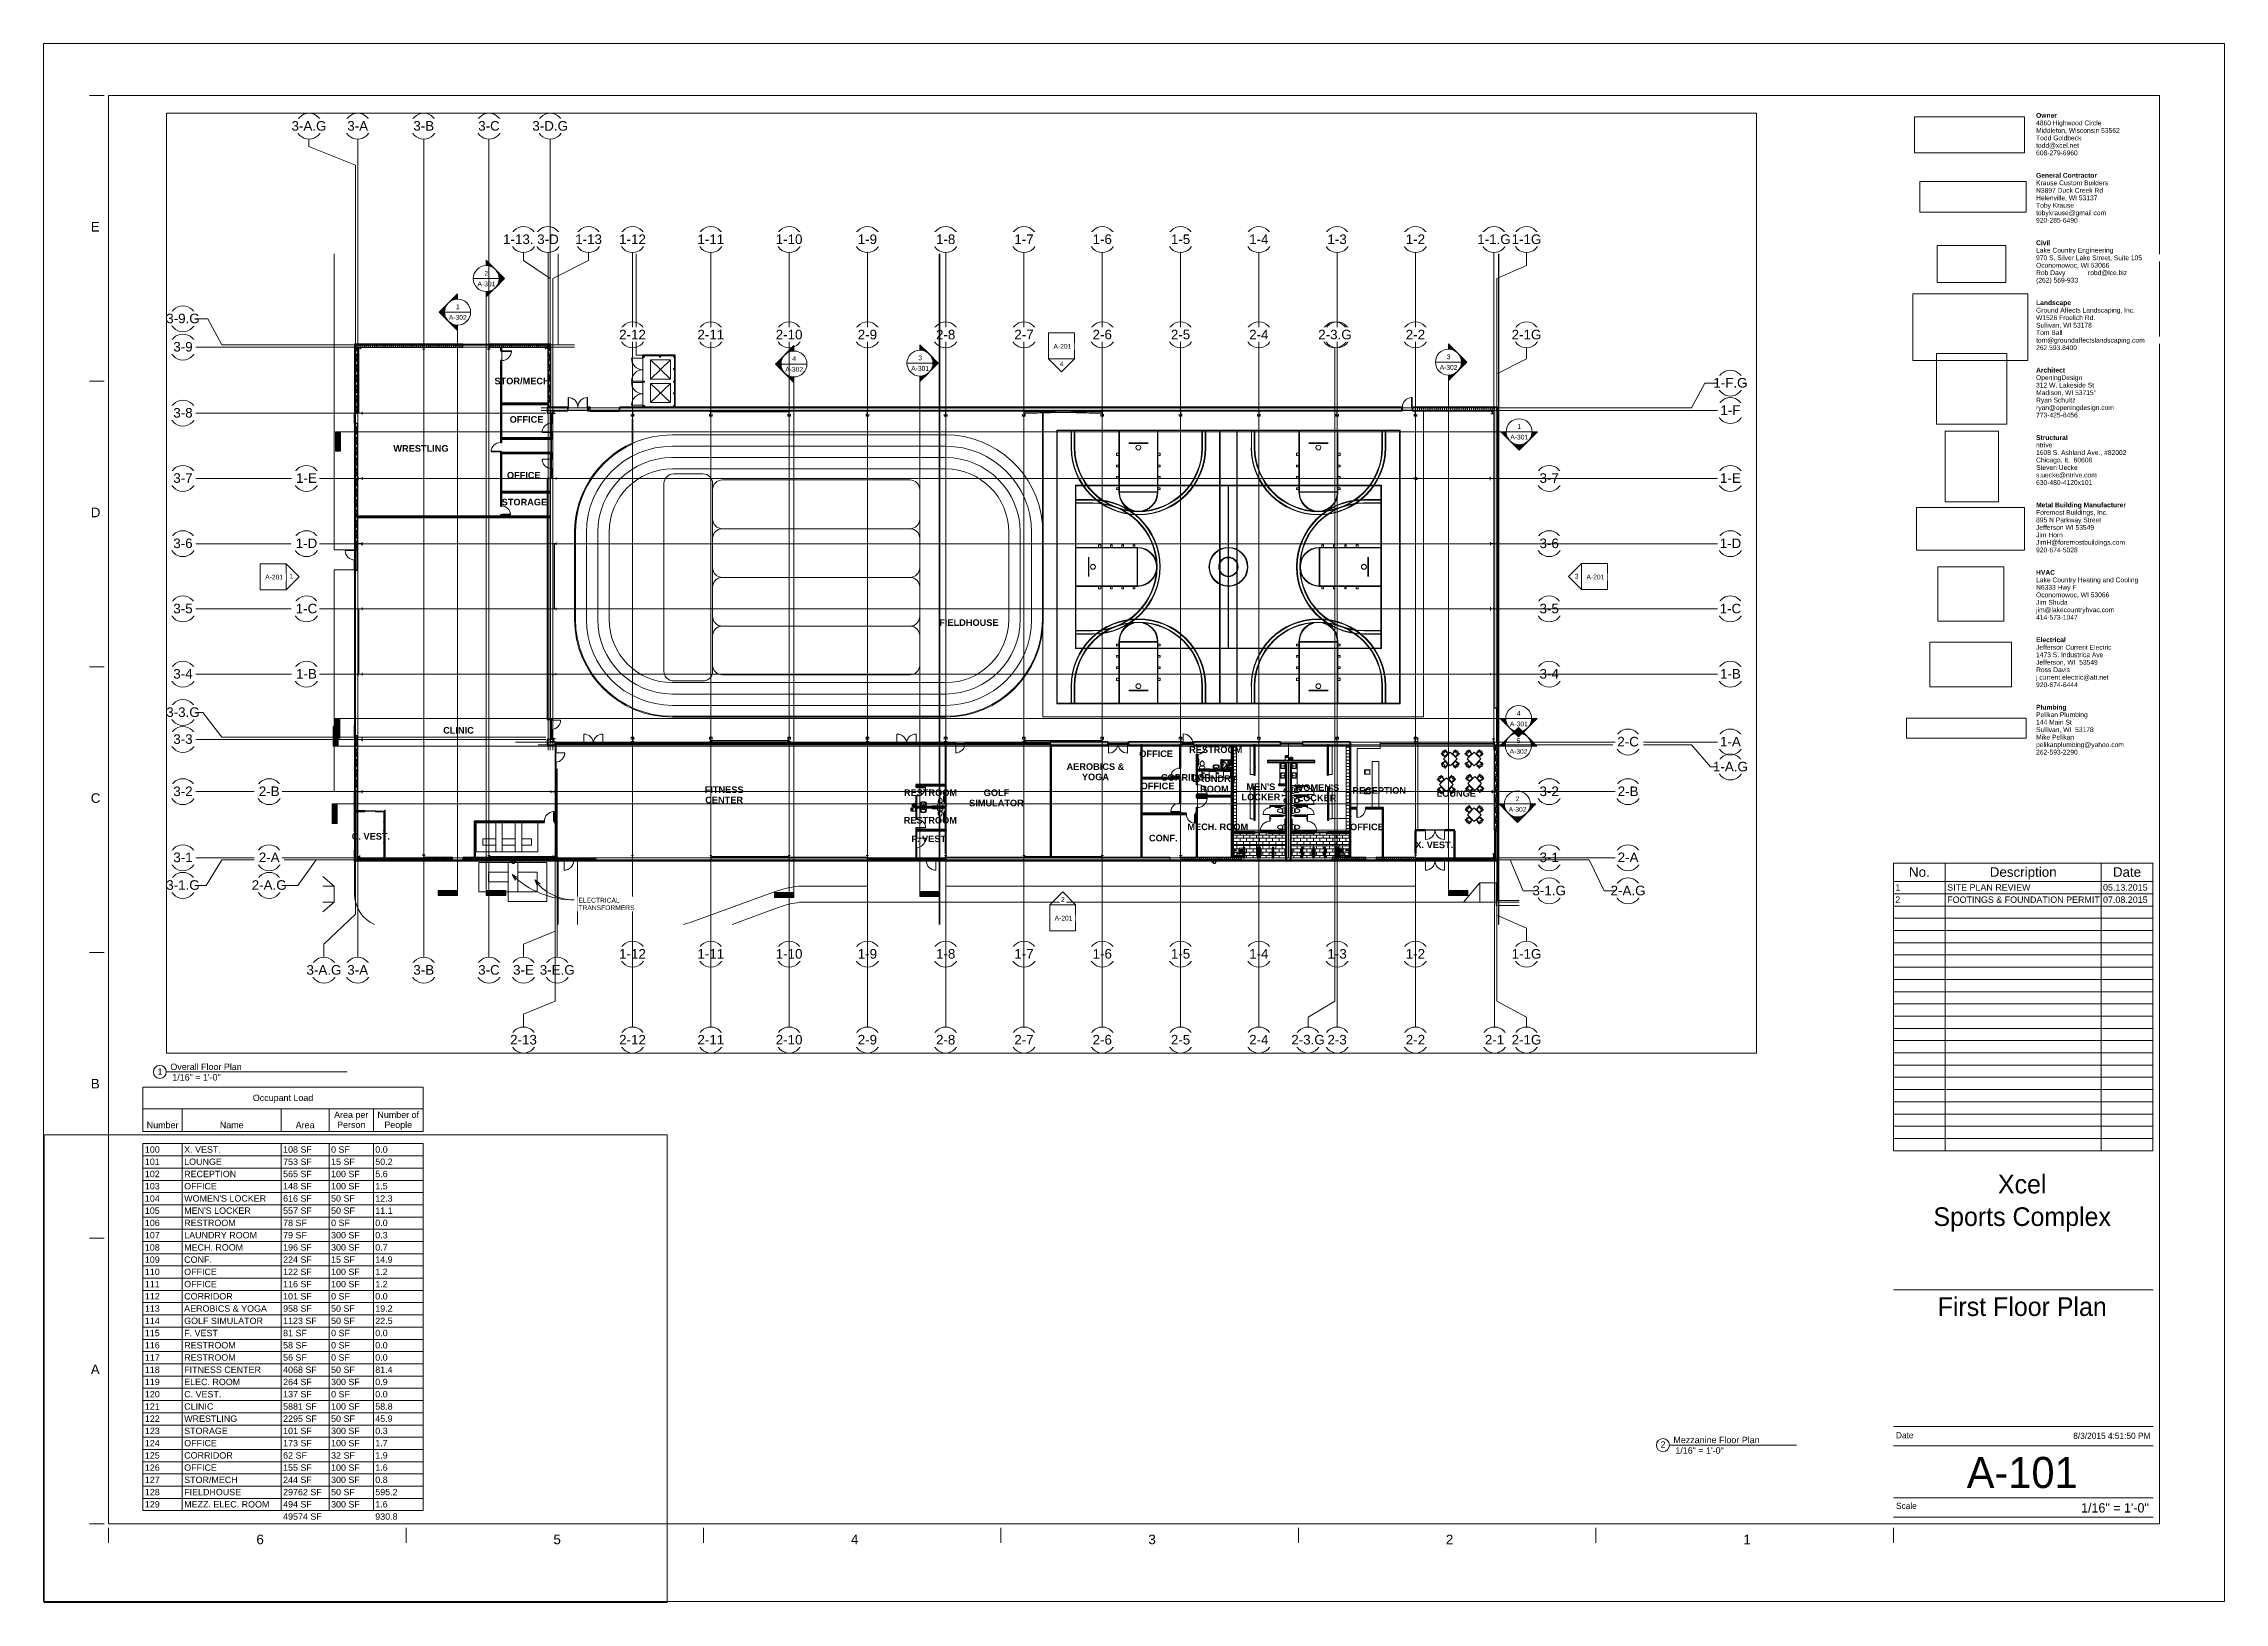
# Paper-space layout 'Layout1' of a CAD drawing. Header units: inches. Extents: x 0 to 42, y 0 to 30.
# The model-space entities are those that its viewports show. They can reach past a viewport. Long polylines and large blocks are cut down to what shows.
import ezdxf

# ---------------------------------------------------------------- set-up
doc = ezdxf.new("R2010")
doc.units = ezdxf.units.IN
doc.header["$MEASUREMENT"] = 0
for name, pattern in [('Dash', [0.25, 0.125, -0.125]), ('Dash_2_', [0.25, 0.125, -0.125]), ('Grid Line 1_2_', [0.875, 0.5, -0.125, 0.125, -0.125]), ('Hidden', [0.28125, 0.1875, -0.09375]), ('Hidden 1_8_', [0.1875, 0.125, -0.0625])]:
    doc.linetypes.add(name, pattern=pattern)
for name, color, linetype, lineweight in [('A-ANNO-MATC', 214, 'Dash', 140), ('A-AREA', 32, 'Continuous', 9), ('A-DETL', 90, 'Continuous', 9), ('A-DETL-HDLN', 90, 'Hidden 1_8_', 9), ('A-DETL-THIN', 151, 'Continuous', 9), ('A-DOOR', 31, 'Continuous', 9), ('A-DOOR-GLAZ', 31, 'Continuous', 15), ('A-FLOR', 192, 'Continuous', 9), ('A-FLOR-HRAL', 11, 'Continuous', 9), ('A-FLOR-OTLN', 90, 'Continuous', 9), ('A-FLOR-PATT', 8, 'Continuous', 9), ('A-GENM', 13, 'Continuous', 9), ('A-GLAZ-CURT', 52, 'Continuous', 9), ('A-GLAZ-CWMG', 51, 'Continuous', 9), ('A-PROP-SBCK', 71, 'Hidden', 25), ('A-WALL', 113, 'Continuous', 25), ('A-WALL-PATT', 111, 'Continuous', 25), ('Conc', 7, 'Continuous', 9), ('E-ELEC-EQPM', 71, 'Continuous', 9), ('EOP-PR', 4, 'Continuous', 9), ('G-ANNO-SCHD', 231, 'Continuous', 9), ('G-ANNO-SYMB', 111, 'Continuous', 9), ('G-ANNO-TEXT', 231, 'Continuous', 9), ('G-ANNO-TTLB', 6, 'Continuous', 9), ('G-ANNO-TTLB-MEDM', 33, 'Continuous', 20), ('G-ANNO-TTLB-THIN', 151, 'Continuous', 9), ('I-FURN', 30, 'Continuous', 9), ('I-WALL', 2, 'Continuous', 9), ('L-SITE-WALL', 31, 'Continuous', 9), ('M-AREA-IDEN', 171, 'Continuous', 9), ('P-SANR-FIXT', 6, 'Continuous', 9), ('Q-CASE', 31, 'Continuous', 9), ('Q-SPCQ', 91, 'Continuous', 9), ('Q-SPCQ-HDLN', 91, 'Dash', 9), ('S-BEAM', 12, 'Continuous', 9), ('S-COLS', 52, 'Continuous', 9), ('S-GRID', 1, 'Continuous', 9), ('S-GRID-IDEN', 1, 'Continuous', 9)]:
    doc.layers.add(name, color=color, linetype=linetype, lineweight=lineweight)
doc.layers.add('G-ANNO-NPLT', color=191, linetype='Continuous', plot=False)
doc.styles.add('Arial', font='arial.ttf', dxfattribs={"height": 35.407186})
doc.styles.add('Arial_1', font='arial.ttf', dxfattribs={"height": 17.703593})
doc.styles.add('Arial_3', font='arial.ttf', dxfattribs={"height": 0.092206})
doc.styles.add('Arial_4', font='arial.ttf', dxfattribs={"height": 0.184412})
doc.styles.add('Arial_5', font='arial.ttf', dxfattribs={"height": 0.122942})
doc.styles.add('Arial_B', font='arialbd.ttf', dxfattribs={"height": 24.354149})
doc.styles.add('Century Gothic', font='GOTHIC.TTF', dxfattribs={"height": 0.119759})
doc.styles.add('Century Gothic_1', font='GOTHIC.TTF', dxfattribs={"height": 0.179639})
doc.styles.add('Century Gothic_2', font='GOTHIC.TTF', dxfattribs={"height": 0.598797})
doc.styles.add('Century Gothic_3', font='GOTHIC.TTF', dxfattribs={"height": 0.359278})
picture_1 = doc.add_image_def('image1.png', size_in_pixel=(1125, 1483))
picture_2 = doc.add_image_def('image2.jpg', size_in_pixel=(477, 79))
picture_3 = doc.add_image_def('image3.png', size_in_pixel=(259, 141))
picture_4 = doc.add_image_def('image4.jpg', size_in_pixel=(150, 124))
picture_5 = doc.add_image_def('image5.jpg', size_in_pixel=(309, 122))
picture_6 = doc.add_image_def('image6.jpg', size_in_pixel=(95, 51))
picture_7 = doc.add_image_def('image7.png', size_in_pixel=(388, 225))
picture_8 = doc.add_image_def('image8.jpg', size_in_pixel=(232, 76))
picture_9 = doc.add_image_def('image9.jpg', size_in_pixel=(900, 259))
picture_10 = doc.add_image_def('image10.jpg', size_in_pixel=(939, 939))
pattern_1 = [(0, (5932.319, 0), (61.44, 15.36), [2.534, -43.546, 2.534, -43.546, -245.76]), (0, (5932.319, 0), (61.44, 15.36), [-92.16, 2.534, -89.626, 2.534, -43.546, -107.52]), (0, (5932.319, 0), (61.44, 15.36), [-230.4, 2.534, -28.186, 2.534, -74.266]), (120, (5955.359, 7.68), (-44.02215, 45.528601), [2.534, -43.546, 2.534, -43.546, -245.76]), (120, (5955.359, 7.68), (-44.02215, 45.528601), [-92.16, 2.534, -89.626, 2.534, -43.546, -107.52]), (120, (5955.359, 7.68), (-44.02215, 45.528601), [-230.4, 2.534, -28.186, 2.534, -74.266]), (240, (5963.039, 38.4), (-17.41785, -60.888601), [2.534, -43.546, 2.534, -43.546, -245.76]), (240, (5963.039, 38.4), (-17.41785, -60.888601), [-92.16, 2.534, -89.626, 2.534, -43.546, -107.52]), (240, (5963.039, 38.4), (-17.41785, -60.888601), [-230.4, 2.534, -28.186, 2.534, -74.266])]
pattern_2 = [(296.565, (5961.12, 17.28), (0.0001, 115.19999), [12.88, -244.715]), (33.69, (5966.88, 5.76), (-0.00014, 115.19958), [20.768, -394.592]), (33.69, (6082.08, 5.76), (-0.00014, 115.19958), [20.768, -394.592]), (33.69, (6197.28, 5.76), (-0.00014, 115.19958), [20.768, -394.592]), (116.565, (5984.16, 17.28), (0.0001, 115.19999), [12.88, -244.715]), (213.69, (5978.4, 28.8), (-0.00014, 115.19958), [20.768, -394.592]), (213.69, (6093.6, 28.8), (-0.00014, 115.19958), [20.768, -394.592]), (213.69, (6208.8, 28.8), (-0.00014, 115.19958), [20.768, -394.592]), (26.565, (6007.2, 17.28), (0.0001, 115.2), [25.76, -231.836]), (26.565, (6122.4, 17.28), (0.0001, 115.2), [25.76, -231.836]), (270, (6030.24, 28.8), (115.2, 7e-15), [11.52, -103.68]), (225, (6030.24, 17.28), (-1e-14, 115.20042), [16.292, -146.626]), (135, (6018.72, 5.76), (1e-14, 115.20042), [16.292, -146.626]), (288.435, (5984.16, 51.84), (-0.00042, 115.19956), [18.215, -346.08]), (18.435, (5989.92, 34.56), (-0.0004, 115.19956), [18.215, -346.08]), (18.435, (6105.12, 34.56), (-0.0004, 115.19956), [18.215, -346.08]), (18.435, (6220.32, 34.56), (-0.0004, 115.19956), [18.215, -346.08]), (135, (6007.2, 40.32), (1e-14, 115.20042), [16.292, -146.626]), (180, (5995.68, 51.84), (-1e-14, -115.2), [11.52, -103.68]), (251.565, (5955.36, 80.64), (0.00042, 115.19956), [18.215, -346.08]), (315, (5949.6, 63.36), (-1e-14, 115.20042), [16.292, -146.626]), (71.565, (5961.12, 51.84), (0.00042, 115.19956), [18.215, -346.08]), (135, (5966.88, 69.12), (1e-14, 115.20042), [16.292, -146.626]), (225, (6001.44, 80.64), (-1e-14, 115.20042), [16.292, -146.626]), (123.69, (5989.92, 69.12), (-0.00014, 115.19958), [20.768, -394.592]), (123.69, (6105.12, 69.12), (-0.00014, 115.19958), [20.768, -394.592]), (26.565, (5978.4, 86.4), (0.0001, 115.2), [12.88, -244.715]), (26.565, (6093.6, 86.4), (0.0001, 115.2), [12.88, -244.715]), (315, (5989.92, 92.16), (-1e-14, 115.20042), [16.292, -146.626]), (213.69, (6041.76, 109.44), (-0.00014, 115.19958), [20.768, -394.592]), (213.69, (6156.96, 109.44), (-0.00014, 115.19958), [20.768, -394.592]), (213.69, (6272.16, 109.44), (-0.00014, 115.19958), [20.768, -394.592]), (296.565, (6024.48, 97.92), (0.0001, 115.19999), [12.88, -244.715]), (45, (6030.24, 86.4), (1e-14, 115.20042), [16.292, -146.626]), (90, (6041.76, 97.92), (-115.2, 7e-15), [11.52, -103.68]), (213.69, (5989.92, 115.2), (-0.00014, 115.19958), [20.768, -394.592]), (213.69, (6105.12, 115.2), (-0.00014, 115.19958), [20.768, -394.592]), (213.69, (6220.32, 115.2), (-0.00014, 115.19958), [20.768, -394.592]), (315, (5972.64, 103.68), (-1e-14, 115.20042), [8.146, -154.772]), (26.565, (5978.4, 97.92), (0.0001, 115.2), [12.88, -244.715]), (26.565, (6093.6, 97.92), (0.0001, 115.2), [12.88, -244.715]), (90, (5989.92, 103.68), (-115.2, 7e-15), [11.52, -103.68]), (333.435, (5943.84, 109.44), (-0.0001, 115.2), [12.88, -244.715]), (333.435, (6059.04, 109.44), (-0.0001, 115.2), [12.88, -244.715]), (243.435, (5955.36, 103.68), (-0.0001, 115.19999), [12.88, -244.715]), (161.565, (5949.6, 92.16), (0.0004, 115.19956), [18.215, -346.08]), (161.565, (6064.8, 92.16), (0.0004, 115.19956), [18.215, -346.08]), (161.565, (6180, 92.16), (0.0004, 115.19956), [18.215, -346.08]), (45, (5932.32, 97.92), (1e-14, 115.20042), [16.292, -146.626]), (26.565, (5938.08, 0), (0.0001, 115.2), [12.88, -244.715]), (26.565, (6053.28, 0), (0.0001, 115.2), [12.88, -244.715]), (116.565, (5949.6, 5.76), (0.0001, 115.19999), [12.88, -244.715]), (206.565, (5943.84, 17.28), (0.0001, 115.2), [12.88, -244.715]), (206.565, (6059.04, 17.28), (0.0001, 115.2), [12.88, -244.715]), (296.565, (5932.32, 11.52), (0.0001, 115.19999), [12.88, -244.715]), (14.036, (6018.72, 51.84), (0.0005, 115.19957), [23.749, -451.233]), (14.036, (6133.92, 51.84), (0.0005, 115.19957), [23.749, -451.233]), (14.036, (6249.12, 51.84), (0.0005, 115.19957), [23.749, -451.233]), (14.036, (6364.32, 51.84), (0.0005, 115.19957), [23.749, -451.233]), (135, (6041.76, 57.6), (1e-14, 115.20042), [16.292, -146.626]), (198.435, (6030.24, 69.12), (-0.0004, 115.19956), [18.215, -346.08]), (198.435, (6145.44, 69.12), (-0.0004, 115.19956), [18.215, -346.08]), (198.435, (6260.64, 69.12), (-0.0004, 115.19956), [18.215, -346.08]), (296.565, (6012.96, 63.36), (0.0001, 115.19999), [12.88, -244.715]), (333.435, (5938.08, 34.56), (-0.0001, 115.2), [12.88, -244.715]), (333.435, (6053.28, 34.56), (-0.0001, 115.2), [12.88, -244.715]), (45, (5949.6, 28.8), (1e-14, 115.20042), [8.146, -154.772]), (116.565, (5955.36, 34.56), (0.0001, 115.19999), [12.88, -244.715]), (225, (5949.6, 46.08), (-1e-14, 115.20042), [16.292, -146.626])]
pattern_3 = [(45, (5932.32, 0), (-19.00703, 19.00703), []), (45, (5932.32, 28.8), (-19.00703, 19.00703), [])]
pattern_4 = [(161.57, (5933.279, 0.96), (-7.6802237, -0.0009796), [0, -54.643, 6.067, 0]), (18.43, (5931.359, 0.96), (-7.6802237, 0.0009796), [0, -54.643, 6.067, 0]), (108.43, (5933.279, 0.96), (3.8382953, -19.20136532), [18.211, -42.499]), (71.57, (5931.359, 0.96), (3.8382953, 19.20136532), [18.211, -42.499])]
pattern_5 = [(0, (5932.32, 0), (0, 24), []), (90, (5932.32, 0), (-24, 1e-15), [])]
pattern_6 = [(225, (31623.71, -22360.053), (19.00703, -19.00703), []), (225, (31623.71, -22388.853), (19.00703, -19.00703), [])]
pattern_7 = [(225, (31334.21, -22360.053), (19.00703, -19.00703), []), (225, (31334.21, -22388.853), (19.00703, -19.00703), [])]
pattern_8 = [(225, (31044.71, -22360.053), (19.00703, -19.00703), []), (225, (31044.71, -22388.853), (19.00703, -19.00703), [])]
pattern_9 = [(225, (30755.21, -22360.053), (19.00703, -19.00703), []), (225, (30755.21, -22388.853), (19.00703, -19.00703), [])]
pattern_10 = [(225, (30465.71, -22360.053), (19.00703, -19.00703), []), (225, (30465.71, -22388.853), (19.00703, -19.00703), [])]
pattern_11 = [(225, (30176.21, -22360.053), (19.00703, -19.00703), []), (225, (30176.21, -22388.853), (19.00703, -19.00703), [])]
pattern_12 = [(225, (29886.71, -22360.053), (19.00703, -19.00703), []), (225, (29886.71, -22388.853), (19.00703, -19.00703), [])]
pattern_13 = [(225, (29597.21, -22360.053), (19.00703, -19.00703), []), (225, (29597.21, -22388.853), (19.00703, -19.00703), [])]
pattern_14 = [(225, (29307.71, -22360.053), (19.00703, -19.00703), []), (225, (29307.71, -22388.853), (19.00703, -19.00703), [])]
pattern_15 = [(225, (29018.21, -22360.053), (19.00703, -19.00703), []), (225, (29018.21, -22388.853), (19.00703, -19.00703), [])]
pattern_16 = [(225, (31913.21, -22360.053), (19.00703, -19.00703), []), (225, (31913.21, -22388.853), (19.00703, -19.00703), [])]

psp = doc.layouts.get("Layout1")

msp = doc.modelspace()

# ---------------------------------------------------------------- texts
at = {"layer": 'G-ANNO-SYMB', "attachment_point": 2, "line_spacing_factor": 0.938532, "style": 'Arial_1'}
for s, insert, char_height, width in [('2', (28477.876, -20618.004), 17.704, 16.416), ('A-301', (28477.876, -20657.277), 17.7036, 78.624), ('1', (28372.108, -20741.744), 17.704, 16.416), ('A-302', (28372.108, -20781.016), 17.7036, 78.624), ('3', (32035.751, -20926.739), 17.704, 16.416), ('3', (30081.769, -20930.468), 17.704, 16.416), ('4', (29615.898, -20933.747), 17.704, 16.416), ('A-302', (32035.751, -20966.011), 17.7036, 78.624), ('A-301', (30081.769, -20969.741), 17.7036, 78.624), ('A-302', (29615.898, -20973.019), 17.7036, 78.624), ('1', (32297.16, -21184.184), 17.704, 16.416), ('A-301', (32297.16, -21223.457), 17.7036, 78.624), ('4', (32295.568, -22244.495), 17.704, 16.416), ('A-301', (32295.568, -22283.767), 17.7036, 78.624), ('5', (32294.454, -22346.019), 17.704, 16.416), ('A-302', (32294.454, -22385.291), 17.7036, 78.624), ('2', (32290.822, -22560.292), 17.704, 16.416), ('A-302', (32290.822, -22599.565), 17.7036, 78.624)]:
    msp.add_mtext(s, dxfattribs=dict(at, insert=insert, char_height=char_height, width=width))
at = {"layer": 'M-AREA-IDEN', "char_height": 24.3541, "attachment_point": 2, "line_spacing_factor": 0.938532, "style": 'Arial_B'}
for s, insert, width in [('STOR/MECH', (28609.807, -21012.763), 236.736), ('OFFICE', (28626.387, -21154.72), 144.864), ('WRESTLING', (28235.963, -21262.069), 236.736), ('OFFICE', (28616.015, -21361.007), 144.864), ('STORAGE', (28618.387, -21460.389), 194.4), ('FIELDHOUSE', (30262.024, -21905.885), 254.304), ('CLINIC', (28374.581, -22304.1), 131.616), ('RESTROOM', (31174.821, -22375.742), 228.096), ('OFFICE', (30954.386, -22390.785), 144.864), ('AEROBICS &\\PYOGA', (30729.982, -22438.313), 246.816), ('CORRIDOR', (31064.859, -22478.269), 215.136), ('LAUNDRY\\PROOM', (31170.043, -22482.67), 192.096), ('OFFICE', (30959.699, -22509.84), 144.864), ("MEN'S\\PLOCKER", (31341.852, -22512.626), 166.752), ("WOMEN'S\\PLOCKER", (31549.004, -22515.907), 191.232), ('FITNESS\\PCENTER', (29356.957, -22523.723), 166.464), ('RECEPTION', (31779.141, -22526.374), 230.112), ('RESTROOM', (30120.093, -22534.532), 228.096), ('GOLF\\PSIMULATOR', (30363.959, -22534.814), 233.856), ('LOUNGE', (32064.36, -22537.681), 169.056), ('RESTROOM', (30119.468, -22636.602), 228.096), ('MECH. ROOM', (31182.268, -22660.911), 260.928), ('OFFICE', (31733.888, -22661.143), 144.864), ('C. VEST.', (28050.834, -22696.202), 164.16), ('CONF.', (30980.949, -22702.581), 122.976), ('F. VEST', (30113.483, -22705.379), 148.896), ('X. VEST.', (31983.046, -22727.583), 161.856)]:
    msp.add_mtext(s, dxfattribs=dict(at, insert=insert, width=width))

# ---------------------------------------------------------------- blocks, each defined once
blk = doc.blocks.new('XCEL - E1 30 x 42 Horizontal - E1 30x42 Horizontal-11829-First Floor Plan')
at = {"layer": 'G-ANNO-TTLB-MEDM'}
for p, q in [((1.159, 29.014), (0.872, 29.014)), ((1.24, 29.014), (1.24, 1.514)), ((40.74, 29.014), (1.24, 29.014)), ((40.74, 29.014), (40.74, 1.514)), ((1.159, 23.514), (0.872, 23.514)), ((1.159, 18.014), (0.872, 18.014)), ((40.615, 14.233), (35.615, 14.233)), ((1.159, 12.514), (0.872, 12.514)), ((1.159, 7.014), (0.872, 7.014)), ((35.615, 6.02), (40.615, 6.02)), ((1.159, 1.514), (0.872, 1.514)), ((1.24, 1.514), (40.74, 1.514)), ((1.24, 1.433), (1.24, 1.146)), ((6.969, 1.433), (6.969, 1.146)), ((12.698, 1.433), (12.698, 1.146)), ((18.427, 1.433), (18.427, 1.146)), ((24.156, 1.433), (24.156, 1.146)), ((29.885, 1.433), (29.885, 1.146)), ((40.615, 1.639), (35.615, 1.639)), ((35.615, 1.433), (35.615, 1.146))]:
    blk.add_line(p, q, dxfattribs=at)
at = {"layer": 'G-ANNO-TTLB-THIN'}
for p, q in [((-0.01, 30.014), (41.99, 30.014)), ((-0.01, 0.014), (-0.01, 30.014)), ((41.99, 0.014), (41.99, 30.014)), ((35.615, 3.389), (40.615, 3.389)), ((35.615, 3.014), (40.615, 3.014)), ((35.615, 2.014), (40.615, 2.014)), ((-0.01, 0.014), (41.99, 0.014))]:
    blk.add_line(p, q, dxfattribs=at)
at = {"layer": 'G-ANNO-TTLB', "char_height": 0.09221, "attachment_point": 1, "line_spacing_factor": 0.938532, "style": 'Arial_3', "bg_fill": 3, "box_fill_scale": 1.25, "bg_fill_color": 0, "bg_fill_transparency": 0}
for s, insert, width in [('\\fArial|b1|i0|c0|p34|;Civil', (38.363, 26.225), 0.28768), ('\\fArial|b1|i0|c0|p34|;Structural', (38.363, 22.475), 0.64856), ('\\fArial|b1|i0|c0|p34|;HVAC', (38.363, 19.879), 0.41876), ('\\fArial|b1|i0|c0|p34|;Electrical', (38.363, 18.581), 0.61622)]:
    blk.add_mtext(s, dxfattribs=dict(at, insert=insert, width=width))
at = {"layer": 'G-ANNO-TTLB'}
image = blk.add_image(picture_8, insert=(36.024, 27.911), size_in_units=(2.118, 0.694), dxfattribs=at)
image.dxf.flags = 7
image = blk.add_image(picture_9, insert=(36.126, 26.77), size_in_units=(2.048, 0.589), dxfattribs=at)
image.dxf.flags = 7
image = blk.add_image(picture_6, insert=(36.46, 25.417), size_in_units=(1.319, 0.708), dxfattribs=at)
image.dxf.flags = 7
image = blk.add_image(picture_7, insert=(35.988, 23.91), size_in_units=(2.218, 1.286), dxfattribs=at)
image.dxf.flags = 7
image = blk.add_image(picture_10, insert=(36.444, 22.689), size_in_units=(1.358, 1.358), dxfattribs=at)
image.dxf.flags = 7
image = blk.add_image(picture_1, insert=(36.612, 21.192), size_in_units=(1.03, 1.357), dxfattribs=at)
image.dxf.flags = 7
image = blk.add_image(picture_5, insert=(36.062, 20.262), size_in_units=(2.078, 0.821), dxfattribs=at)
image.dxf.flags = 7
image = blk.add_image(picture_4, insert=(36.474, 18.891), size_in_units=(1.268, 1.049), dxfattribs=at)
image.dxf.flags = 7
image = blk.add_image(picture_3, insert=(36.315, 17.631), size_in_units=(1.574, 0.857), dxfattribs=at)
image.dxf.flags = 7
image = blk.add_image(picture_2, insert=(35.866, 16.643), size_in_units=(2.303, 0.381), dxfattribs=at)
image.dxf.flags = 7
at = {"layer": 'G-ANNO-TTLB', "attachment_point": 1, "bg_fill": 3, "box_fill_scale": 1.25, "bg_fill_color": 0, "bg_fill_transparency": 0}
for s, insert, char_height, width, line_spacing_factor, style in [('\\fArial|b1|i0|c0|p34|;Owner', (38.363, 28.677), 0.09221, 0.44259, 0.938532, 'Arial_3'), ('\\fArial|b1|i0|c0|p34|;General Contractor', (38.363, 27.523), 0.09221, 1.28521, 0.938532, 'Arial_3'), ('E', (0.898, 26.579), 0.184, 0.20475, 0.938532, 'Arial_4'), ('Lake Country Engineering', (38.363, 26.081), 0.09221, 1.74142, 0.938532, 'Arial_3'), ('\\fArial|b1|i0|c0|p34|;Landscape', (38.363, 25.071), 0.09221, 0.73708, 0.938532, 'Arial_3'), ('\\fArial|b1|i0|c0|p34|;Architect', (38.363, 23.773), 0.09221, 0.59069, 0.938532, 'Arial_3'), ('ntrive', (38.363, 22.331), 0.0922, 0.37109, 0.938532, 'Arial_3'), ('D', (0.898, 21.079), 0.184, 0.2205, 0.938532, 'Arial_4'), ('\\fArial|b1|i0|c0|p34|;Metal Building Manufacturer', (38.363, 21.177), 0.09221, 1.8793, 0.938532, 'Arial_3'), ('Lake Country Heating and Cooling', (38.363, 19.734), 0.09221, 2.30317, 0.938532, 'Arial_3'), ('Jefferson Current Electric', (38.363, 18.436), 0.09221, 1.71418, 0.938532, 'Arial_3'), ('\\fArial|b1|i0|c0|p34|;Plumbing', (38.363, 17.283), 0.09221, 0.62814, 0.938532, 'Arial_3'), ('C', (0.898, 15.579), 0.184, 0.2205, 0.938532, 'Arial_4'), ('B', (0.898, 10.079), 0.184, 0.20475, 0.938532, 'Arial_4'), ('A', (0.898, 4.579), 0.184, 0.20475, 0.938532, 'Arial_4'), ('Date', (35.665, 3.278), 0.1198, 0.4725, 0.984117, 'Century Gothic'), ('Scale', (35.665, 1.919), 0.1198, 0.5265, 0.984117, 'Century Gothic'), ('6', (4.088, 1.304), 0.184, 0.171, 0.938532, 'Arial_4'), ('5', (9.809, 1.304), 0.184, 0.171, 0.938532, 'Arial_4'), ('4', (15.538, 1.304), 0.184, 0.171, 0.938532, 'Arial_4'), ('3', (21.267, 1.304), 0.184, 0.171, 0.938532, 'Arial_4'), ('2', (26.996, 1.304), 0.184, 0.171, 0.938532, 'Arial_4'), ('1', (32.725, 1.304), 0.184, 0.171, 0.938532, 'Arial_4')]:
    blk.add_mtext(s, dxfattribs=dict(at, insert=insert, char_height=char_height, width=width, line_spacing_factor=line_spacing_factor, style=style))
at = {"layer": 'G-ANNO-TTLB', "char_height": 0.09221, "attachment_point": 1, "line_spacing_factor": 0.938532, "style": 'Arial_3', "bg_fill": 3, "box_fill_scale": 1.25, "bg_fill_color": 0, "bg_fill_transparency": 0}
for s, insert, width in [('4860 Highwood Circle', (38.363, 28.533), 1.47416), ('Krause Custom Builders', (38.363, 27.379), 1.63077), ('970 S. Silver Lake Street, Suite 105', (38.363, 25.936), 2.39509), ('Ground Affects Landscaping, Inc.', (38.363, 24.927), 2.24019), ('OpeningDesign', (38.363, 23.629), 1.03838), ('1608 S. Ashland Ave., #82002', (38.363, 22.186), 2.03762), ('Foremost Buildings, Inc.', (38.363, 21.033), 1.62396), ('N6333 Hwy F', (38.363, 19.59), 0.90901), ('1473 S. Industrica Ave', (38.363, 18.292), 1.52183), ('Pelikan Plumbing', (38.363, 17.138), 1.16605)]:
    blk.add_mtext(s, dxfattribs=dict(at, insert=insert, width=width))
for s, insert, width in [('Middleton, Wisconsin 53562', (38.363, 28.388), 1.89633), ('N3897 Duck Creek Rd', (38.363, 27.234), 1.51161), ('Oconomowoc, WI 53066', (38.363, 25.792), 1.65971), ('W1526 Froelich Rd.', (38.363, 24.783), 1.34309), ('312 W. Lakeside St', (38.363, 23.484), 1.31926), ('Chicago, IL  60608', (38.363, 22.042), 1.26649), ('895 N Parkway Street', (38.363, 20.888), 1.46565), ('Oconomowoc, WI 53066', (38.363, 19.446), 1.65971), ('Jefferson, WI  53549', (38.363, 18.148), 1.40778), ('144 Main St', (38.363, 16.994), 0.80347)]:
    blk.add_mtext(s, dxfattribs=dict(at, insert=insert, width=width))
at = {"layer": 'G-ANNO-TTLB', "attachment_point": 1, "line_spacing_factor": 0.938532, "style": 'Arial_3', "bg_fill": 3, "box_fill_scale": 1.25, "bg_fill_color": 0, "bg_fill_transparency": 0}
for s, insert, char_height, width in [('Todd Goldbeck', (38.363, 28.244), 0.09221, 1.02306), ('Helenville, WI 53137', (38.363, 27.09), 0.09221, 1.39416), ('Rob Davy', (38.363, 25.648), 0.0922, 0.66048), ('robd@lce.biz', (39.363, 25.648), 0.09221, 0.88178), ('Sullivan, WI 53178', (38.363, 24.638), 0.09221, 1.26819), ('Madison, WI 53715"', (38.363, 23.34), 0.09221, 1.36181), ('Steven Uecke', (38.363, 21.898), 0.09221, 0.94135), ('Jefferson WI 53549', (38.363, 20.744), 0.09221, 1.32266), ('Jim Shuda', (38.363, 19.302), 0.0922, 0.71325), ('Ross Davis', (38.363, 18.004), 0.0922, 0.76772), ('Sullivan, WI  53178', (38.363, 16.85), 0.09221, 1.31075)]:
    blk.add_mtext(s, dxfattribs=dict(at, insert=insert, char_height=char_height, width=width))
for s, insert, char_height, width in [('todd@xcel.net', (38.363, 28.1), 0.09221, 0.96859), ('Toby Krause', (38.363, 26.946), 0.09221, 0.85284), ('(262) 569-933', (38.363, 25.504), 0.09221, 0.94646), ('Tom Ball', (38.363, 24.494), 0.0922, 0.59579), ('Ryan Schultz', (38.363, 23.196), 0.09221, 0.88518), ('s.uecke@ntrive.com', (38.363, 21.754), 0.09221, 1.37543), ('Jim Horn', (38.363, 20.6), 0.0922, 0.60601), ('jim@lakecountryhvac.com', (38.363, 19.158), 0.09221, 1.76695), ('j.current.electric@att.net', (38.363, 17.859), 0.09221, 1.64609), ('Mike Pelikan', (38.363, 16.706), 0.09221, 0.85624)]:
    blk.add_mtext(s, dxfattribs=dict(at, insert=insert, char_height=char_height, width=width))
at = {"layer": 'G-ANNO-TTLB', "char_height": 0.09221, "attachment_point": 1, "line_spacing_factor": 0.938532, "style": 'Arial_3', "bg_fill": 3, "box_fill_scale": 1.25, "bg_fill_color": 0, "bg_fill_transparency": 0}
for s, insert, width in [('608-279-6960', (38.363, 27.956), 0.93625), ('tobykrause@gmail.com', (38.363, 26.802), 1.57971), ('tom@groundaffectslandscaping.com', (38.363, 24.35), 2.45808), ('ryan@openingdesign.com', (38.363, 23.052), 1.75163), ('630-480-4120x101', (38.363, 21.609), 1.26308), ('JimH@foremostbuildings.com', (38.363, 20.456), 2.01378), ('414-573-1047', (38.363, 19.013), 0.93625), ('920-674-6444', (38.363, 17.715), 0.93625), ('pelikanplumbing@yahoo.com', (38.363, 16.561), 1.97804)]:
    blk.add_mtext(s, dxfattribs=dict(at, insert=insert, width=width))
for s, insert, width in [('920-285-6490', (38.363, 26.658), 0.93625), ('262.593.8400', (38.363, 24.206), 0.91923), ('773-425-6456', (38.363, 22.908), 0.93625), ('920-674-5028', (38.363, 20.311), 0.93625), ('262-593-2290', (38.363, 16.417), 0.93625)]:
    blk.add_mtext(s, dxfattribs=dict(at, insert=insert, width=width))
blk = doc.blocks.new('Viewport - View Title-1830-First Floor Plan')
at = {"layer": 'G-ANNO-TTLB'}
for start, end in [(0, 180), (180, 360)]:
    blk.add_arc((-0.125, 0), 0.125, start, end, dxfattribs=at)
blk = doc.blocks.new('Toilet-Domestic-3D - Toilet-Domestic-3D-3240-Overall Floor Plan')
at = {"layer": 'P-SANR-FIXT', "color": 7}
for p, q in [((-9.976, 17.951), (-9.976, 19.476)), ((9.976, 19.476), (9.976, 17.976)), ((-9.976, 11.75), (-9.976, 16.502)), ((9.976, 16.477), (9.976, 11.75)), ((6.25, 8.024), (-6.25, 8.024)), ((-4.862, 8.024), (-5.209, 5)), ((4.862, 8.024), (5.209, 5)), ((-1, 6), (-3.836, 5.5)), ((1, 6), (-1, 6)), ((3.836, 5.5), (1, 6)), ((-3.836, 5.5), (-5.209, 5)), ((5.209, 5), (3.836, 5.5)), ((-5.209, 5), (-6.401, 4)), ((6.401, 4), (5.209, 5)), ((-6.401, 4), (-6.968, 3)), ((6.968, 3), (6.401, 4)), ((-6.968, 3), (-7.236, 2)), ((7.236, 2), (6.968, 3)), ((-7.236, 2), (-7.413, 0.996)), ((7.413, 0.996), (7.236, 2)), ((-7.413, 0.996), (-7.5, 0)), ((7.5, 0), (7.413, 0.996)), ((-7.5, 0), (-7.326, -1.992)), ((7.326, -1.992), (7.5, 0)), ((-7.326, -1.992), (-6.788, -4)), ((6.788, -4), (7.326, -1.992)), ((-6.788, -4), (-6.06, -6)), ((6.06, -6), (6.788, -4)), ((-6.06, -6), (-5.127, -8)), ((5.127, -8), (6.06, -6)), ((-5.127, -8), (-3.74, -10)), ((3.74, -10), (5.127, -8)), ((-3.74, -10), (-2.74, -11)), ((2.74, -11), (3.74, -10)), ((-2.74, -11), (-1.874, -11.5)), ((1.874, -11.5), (2.74, -11)), ((-1.874, -11.5), (-0.5, -12)), ((0.5, -12), (1.874, -11.5)), ((-0.5, -12), (0.5, -12))]:
    blk.add_line(p, q, dxfattribs=at)
for centre, start, end in [((-6.25, 11.75), 180, 270), ((6.25, 11.75), 270, 360)]:
    blk.add_arc(centre, 3.726, start, end, dxfattribs=at)
blk = doc.blocks.new('Sink-Bathroom-Kohler-Pinoir-2035-8 - Vitreous_China-0-White-3242-Overall Floor Plan')
at = {"layer": 'P-SANR-FIXT', "color": 7}
for p, q in [((24149.927, -22602.99), (24149.927, -22603.487)), ((24150.183, -22603.496), (24150.183, -22602.99)), ((24150.596, -22602.99), (24150.596, -22603.51)), ((24171.497, -22603.51), (24171.497, -22602.99)), ((24171.91, -22602.99), (24171.91, -22603.496)), ((24172.166, -22603.487), (24172.166, -22602.99)), ((24150.596, -22603.323), (24161.046, -22603.338)), ((24161.046, -22603.51), (24150.597, -22603.51)), ((24161.046, -22603.338), (24171.497, -22603.323)), ((24171.496, -22603.51), (24161.046, -22603.51))]:
    blk.add_line(p, q, dxfattribs=at)
for centre, radius, start, end in [((24256.276, -22610.52), 106.581, 176.2165, 183.78169), ((24256.276, -22610.52), 106.325, 176.21195, 183.78649), ((24256.276, -22610.52), 105.911, 176.20455, 183.79545), ((24065.817, -22610.52), 105.911, 356.20455, 3.79545), ((24065.817, -22610.52), 106.325, 356.21461, 3.78805), ((24065.817, -22610.52), 106.581, 356.21998, 3.7835), ((24157.05, -22605.313), 0.692, 0, 180), ((24161.046, -22605.303), 0.69, 0, 180), ((24165.046, -22605.303), 0.69, 0, 180), ((24157.05, -22605.313), 0.692, 180, 0), ((24161.046, -22605.303), 0.69, 180, 0), ((24165.046, -22605.303), 0.69, 180, 0), ((24161.046, -22619.57), 12.818, 53.5725, 126.4275), ((24161.046, -22619.57), 12.183, 53.6508, 126.3492), ((24161.046, -22609.365), 0.934, 0, 180), ((24156.54, -22613.042), 4.895, 129.3634, 236.4486), ((24161.046, -22609.365), 0.934, 180, 0), ((24165.553, -22613.042), 4.895, 303.5514, 50.6366), ((24156.54, -22613.042), 4.26, 129.5775, 236.6442), ((24165.553, -22613.042), 4.26, 303.3558, 50.4225), ((24161.046, -22607.279), 11.567, 233.6931, 306.3069), ((24161.046, -22607.279), 12.202, 233.7683, 306.2317), ((24151.472, -22617.551), 1.545, 179.9655, 246.0395), ((24151.472, -22617.551), 1.289, 179.6035, 246.0123), ((24151.472, -22617.551), 0.875, 178.7073, 245.9447), ((24170.634, -22617.56), 0.862, 293.6698, 1.9217), ((24170.634, -22617.56), 1.276, 293.6698, 0.9035), ((24170.634, -22617.56), 1.532, 293.6698, 0.4943), ((24161.048, -22595.69), 24.741, 246.3302, 293.6698), ((24161.048, -22595.69), 25.155, 246.3274, 293.6698), ((24161.048, -22595.69), 25.411, 246.3258, 293.6698)]:
    blk.add_arc(centre, radius, start, end, dxfattribs=at)
blk = doc.blocks.new('Drinking_Fountain-Haws_Corporation-Wall_Mounted_1119 - 1119-11062-Overall Floor Plan')
at = {"layer": 'P-SANR-FIXT', "color": 7}
for p, q in [((13.067, 19.496), (13.067, 4.695)), ((25.067, 4.695), (25.067, 19.496)), ((29.067, 13.746), (29.067, 4.695)), ((41.067, 4.695), (41.067, 13.746)), ((43.067, 4.695), (11.067, 4.695)), ((11.067, 4.695), (11.067, 4.195)), ((43.067, 4.195), (43.067, 4.695))]:
    blk.add_line(p, q, dxfattribs=at)
for centre, radius in [((22.938, 20.546), 0.625), ((19.067, 16.695), 1.125), ((38.942, 14.819), 0.625), ((35.067, 10.945), 1.125)]:
    blk.add_circle(centre, radius, dxfattribs=at)
for centre, radius, start, end in [((16.067, 19.496), 3, 97.5776, 180), ((19.067, -3.055), 25.75, 82.4224, 97.5776), ((22.067, 19.496), 3, 360, 82.4224), ((35.067, -8.805), 25.75, 82.4224, 97.5776), ((32.067, 13.746), 3, 97.5776, 180), ((38.067, 13.746), 3, 360, 82.4224)]:
    blk.add_arc(centre, radius, start, end, dxfattribs=at)
for centre, ratio in [((19.067, 17.82), 0.786373), ((35.067, 12.07), 0.786365)]:
    blk.add_ellipse(centre, major_axis=(-5.246, 0), ratio=ratio, dxfattribs=at)
blk = doc.blocks.new('Locker-Double Stacked - 12_ x 12_-3246-Overall Floor Plan')
at = {"layer": 'I-FURN', "color": 7}
for p, q in [((-6, -6), (-6, 6)), ((-6, 6), (6, 6)), ((6, 6), (6, -6)), ((6, -6), (-6, -6))]:
    blk.add_line(p, q, dxfattribs=at)
blk = doc.blocks.new('Furniture 5 - Furniture 1-2367-Overall Floor Plan')
at = {"layer": 'I-FURN', "color": 7}
for p, q in [((25653.989, -22499.475), (25640.614, -22499.475)), ((25653.989, -22611.864), (25653.989, -22499.475)), ((25640.614, -22611.864), (25653.989, -22611.864))]:
    blk.add_line(p, q, dxfattribs=at)
blk = doc.blocks.new('Toilet-Domestic-3D - Toilet-Domestic-3D-V36-Overall Floor Plan')
at = {"layer": 'P-SANR-FIXT', "color": 7}
for p, q in [((-9.976, 19.476), (9.976, 19.476)), ((-9.976, 18.101), (-9.976, 19.476)), ((9.976, 19.476), (9.976, 18.076)), ((-9.976, 11.75), (-9.976, 16.601)), ((9.976, 16.627), (9.976, 11.75)), ((6.25, 8.024), (-6.25, 8.024)), ((-4.862, 8.024), (-5.209, 5)), ((4.862, 8.024), (5.209, 5)), ((-1, 6), (-3.836, 5.5)), ((1, 6), (-1, 6)), ((3.836, 5.5), (1, 6)), ((-3.836, 5.5), (-5.209, 5)), ((5.209, 5), (3.836, 5.5)), ((-5.209, 5), (-6.401, 4)), ((6.401, 4), (5.209, 5)), ((-6.401, 4), (-6.968, 3)), ((6.968, 3), (6.401, 4)), ((-6.968, 3), (-7.236, 2)), ((7.236, 2), (6.968, 3)), ((-7.236, 2), (-7.413, 0.996)), ((7.413, 0.996), (7.236, 2)), ((-7.413, 0.996), (-7.5, 0)), ((7.5, 0), (7.413, 0.996)), ((-7.5, 0), (-7.326, -1.992)), ((7.326, -1.992), (7.5, 0)), ((-7.326, -1.992), (-6.788, -4)), ((6.788, -4), (7.326, -1.992)), ((-6.788, -4), (-6.06, -6)), ((6.06, -6), (6.788, -4)), ((-6.06, -6), (-5.127, -8)), ((5.127, -8), (6.06, -6)), ((-5.127, -8), (-3.74, -10)), ((3.74, -10), (5.127, -8)), ((-3.74, -10), (-2.74, -11)), ((2.74, -11), (3.74, -10)), ((-2.74, -11), (-1.874, -11.5)), ((1.874, -11.5), (2.74, -11)), ((-1.874, -11.5), (-0.5, -12)), ((0.5, -12), (1.874, -11.5)), ((-0.5, -12), (0.5, -12))]:
    blk.add_line(p, q, dxfattribs=at)
for centre, start, end in [((-6.25, 11.75), 180, 270), ((6.25, 11.75), 270, 360)]:
    blk.add_arc(centre, 3.726, start, end, dxfattribs=at)
blk = doc.blocks.new('Toilet-Domestic-3D - Toilet-Domestic-3D-V37-Overall Floor Plan')
at = {"layer": 'P-SANR-FIXT', "color": 7}
for p, q in [((-9.976, 19.476), (9.976, 19.476)), ((-9.976, 18.1), (-9.976, 19.476)), ((9.976, 19.476), (9.976, 18.101)), ((-9.976, 11.75), (-9.976, 16.601)), ((9.976, 16.602), (9.976, 11.75)), ((6.25, 8.024), (-6.25, 8.024)), ((-4.862, 8.024), (-5.209, 5)), ((4.862, 8.024), (5.209, 5)), ((-1, 6), (-3.836, 5.5)), ((1, 6), (-1, 6)), ((3.836, 5.5), (1, 6)), ((-3.836, 5.5), (-5.209, 5)), ((5.209, 5), (3.836, 5.5)), ((-5.209, 5), (-6.401, 4)), ((6.401, 4), (5.209, 5)), ((-6.401, 4), (-6.968, 3)), ((6.968, 3), (6.401, 4)), ((-6.968, 3), (-7.236, 2)), ((7.236, 2), (6.968, 3)), ((-7.236, 2), (-7.413, 0.996)), ((7.413, 0.996), (7.236, 2)), ((-7.413, 0.996), (-7.5, 0)), ((7.5, 0), (7.413, 0.996)), ((-7.5, 0), (-7.326, -1.992)), ((7.326, -1.992), (7.5, 0)), ((-7.326, -1.992), (-6.788, -4)), ((6.788, -4), (7.326, -1.992)), ((-6.788, -4), (-6.06, -6)), ((6.06, -6), (6.788, -4)), ((-6.06, -6), (-5.127, -8)), ((5.127, -8), (6.06, -6)), ((-5.127, -8), (-3.74, -10)), ((3.74, -10), (5.127, -8)), ((-3.74, -10), (-2.74, -11)), ((2.74, -11), (3.74, -10)), ((-2.74, -11), (-1.874, -11.5)), ((1.874, -11.5), (2.74, -11)), ((-1.874, -11.5), (-0.5, -12)), ((0.5, -12), (1.874, -11.5)), ((-0.5, -12), (0.5, -12))]:
    blk.add_line(p, q, dxfattribs=at)
for centre, start, end in [((-6.25, 11.75), 180, 270), ((6.25, 11.75), 270, 360)]:
    blk.add_arc(centre, 3.726, start, end, dxfattribs=at)
blk = doc.blocks.new('Toilet-Domestic-3D - Toilet-Domestic-3D-V38-Overall Floor Plan')
at = {"layer": 'P-SANR-FIXT', "color": 7}
for p, q in [((-9.976, 19.476), (9.976, 19.476)), ((-9.976, 17.976), (-9.976, 19.476)), ((9.976, 19.476), (9.976, 17.975)), ((-9.976, 11.75), (-9.976, 16.476)), ((9.976, 16.477), (9.976, 11.75)), ((6.25, 8.024), (-6.25, 8.024)), ((-4.862, 8.024), (-5.209, 5)), ((4.862, 8.024), (5.209, 5)), ((-1, 6), (-3.836, 5.5)), ((1, 6), (-1, 6)), ((3.836, 5.5), (1, 6)), ((-3.836, 5.5), (-5.209, 5)), ((5.209, 5), (3.836, 5.5)), ((-5.209, 5), (-6.401, 4)), ((6.401, 4), (5.209, 5)), ((-6.401, 4), (-6.968, 3)), ((6.968, 3), (6.401, 4)), ((-6.968, 3), (-7.236, 2)), ((7.236, 2), (6.968, 3)), ((-7.236, 2), (-7.413, 0.996)), ((7.413, 0.996), (7.236, 2)), ((-7.413, 0.996), (-7.5, 0)), ((7.5, 0), (7.413, 0.996)), ((-7.5, 0), (-7.326, -1.992)), ((7.326, -1.992), (7.5, 0)), ((-7.326, -1.992), (-6.788, -4)), ((6.788, -4), (7.326, -1.992)), ((-6.788, -4), (-6.06, -6)), ((6.06, -6), (6.788, -4)), ((-6.06, -6), (-5.127, -8)), ((5.127, -8), (6.06, -6)), ((-5.127, -8), (-3.74, -10)), ((3.74, -10), (5.127, -8)), ((-3.74, -10), (-2.74, -11)), ((2.74, -11), (3.74, -10)), ((-2.74, -11), (-1.874, -11.5)), ((1.874, -11.5), (2.74, -11)), ((-1.874, -11.5), (-0.5, -12)), ((0.5, -12), (1.874, -11.5)), ((-0.5, -12), (0.5, -12))]:
    blk.add_line(p, q, dxfattribs=at)
for centre, start, end in [((-6.25, 11.75), 180, 270), ((6.25, 11.75), 270, 360)]:
    blk.add_arc(centre, 3.726, start, end, dxfattribs=at)
blk = doc.blocks.new('Furniture 6 - Furniture 1-2394-Overall Floor Plan')
at = {"layer": 'I-FURN', "color": 7}
for p, q in [((25653.989, -22606.178), (25653.989, -22496.303)), ((25639.989, -22606.178), (25653.989, -22606.178))]:
    blk.add_line(p, q, dxfattribs=at)
blk = doc.blocks.new('Furniture 7 - Furniture 1-2413-Overall Floor Plan')
at = {"layer": 'I-FURN', "color": 7}
for p, q in [((25350.614, -22499.475), (25350.614, -22612.873)), ((25364.614, -22499.475), (25350.614, -22499.475)), ((25350.614, -22612.873), (25364.614, -22612.873))]:
    blk.add_line(p, q, dxfattribs=at)
blk = doc.blocks.new('Toilet-Domestic-3D - Toilet-Domestic-3D-11065-Overall Floor Plan')
at = {"layer": 'P-SANR-FIXT', "color": 7}
for p, q in [((-1.874, 11.5), (-0.5, 12)), ((-0.5, 12), (0.5, 12)), ((0.5, 12), (1.874, 11.5)), ((-2.74, 11), (-1.874, 11.5)), ((1.874, 11.5), (2.74, 11)), ((-3.74, 10), (-2.74, 11)), ((2.74, 11), (3.74, 10)), ((-5.127, 8), (-3.74, 10)), ((3.74, 10), (5.127, 8)), ((-6.06, 6), (-5.127, 8)), ((5.127, 8), (6.06, 6)), ((-6.788, 4), (-6.06, 6)), ((6.06, 6), (6.788, 4)), ((-7.326, 1.992), (-6.788, 4)), ((6.788, 4), (7.326, 1.992)), ((-7.5, 0), (-7.326, 1.992)), ((7.326, 1.992), (7.5, 0)), ((-7.413, -0.996), (-7.5, 0)), ((7.5, 0), (7.413, -0.996)), ((-7.236, -2), (-7.413, -0.996)), ((7.413, -0.996), (7.236, -2)), ((-6.968, -3), (-7.236, -2)), ((7.236, -2), (6.968, -3)), ((-6.401, -4), (-6.968, -3)), ((6.968, -3), (6.401, -4)), ((-5.209, -5), (-6.401, -4)), ((6.401, -4), (5.209, -5)), ((-3.836, -5.5), (-5.209, -5)), ((-4.862, -8.024), (-5.209, -5)), ((5.209, -5), (3.836, -5.5)), ((4.862, -8.024), (5.209, -5)), ((-1, -6), (-3.836, -5.5)), ((3.836, -5.5), (1, -6)), ((1, -6), (-1, -6)), ((6.25, -8.024), (-6.25, -8.024)), ((-9.976, -11.75), (-9.976, -15.602)), ((9.976, -15.627), (9.976, -11.75)), ((-9.976, -17.101), (-9.976, -18.601)), ((9.976, -18.601), (9.976, -17.078))]:
    blk.add_line(p, q, dxfattribs=at)
for centre, start, end in [((-6.25, -11.75), 90, 180), ((6.25, -11.75), 0, 90)]:
    blk.add_arc(centre, 3.726, start, end, dxfattribs=at)
blk = doc.blocks.new('Toilet-Domestic-3D - Toilet-Domestic-3D-V39-Overall Floor Plan')
at = {"layer": 'P-SANR-FIXT', "color": 7}
for p, q in [((-1.874, 11.5), (-0.5, 12)), ((-0.5, 12), (0.5, 12)), ((0.5, 12), (1.874, 11.5)), ((-2.74, 11), (-1.874, 11.5)), ((1.874, 11.5), (2.74, 11)), ((-3.74, 10), (-2.74, 11)), ((2.74, 11), (3.74, 10)), ((-5.127, 8), (-3.74, 10)), ((3.74, 10), (5.127, 8)), ((-6.06, 6), (-5.127, 8)), ((5.127, 8), (6.06, 6)), ((-6.788, 4), (-6.06, 6)), ((6.06, 6), (6.788, 4)), ((-7.326, 1.992), (-6.788, 4)), ((6.788, 4), (7.326, 1.992)), ((-7.5, 0), (-7.326, 1.992)), ((7.326, 1.992), (7.5, 0)), ((-7.413, -0.996), (-7.5, 0)), ((7.5, 0), (7.413, -0.996)), ((-7.236, -2), (-7.413, -0.996)), ((7.413, -0.996), (7.236, -2)), ((-6.968, -3), (-7.236, -2)), ((7.236, -2), (6.968, -3)), ((-6.401, -4), (-6.968, -3)), ((6.968, -3), (6.401, -4)), ((-5.209, -5), (-6.401, -4)), ((6.401, -4), (5.209, -5)), ((-3.836, -5.5), (-5.209, -5)), ((-4.862, -8.024), (-5.209, -5)), ((5.209, -5), (3.836, -5.5)), ((4.862, -8.024), (5.209, -5)), ((-1, -6), (-3.836, -5.5)), ((3.836, -5.5), (1, -6)), ((1, -6), (-1, -6)), ((6.25, -8.024), (-6.25, -8.024)), ((-9.976, -11.75), (-9.976, -15.602)), ((9.976, -15.601), (9.976, -11.75)), ((-9.976, -17.101), (-9.976, -18.601)), ((9.976, -18.601), (9.976, -17.1))]:
    blk.add_line(p, q, dxfattribs=at)
for centre, start, end in [((-6.25, -11.75), 90, 180), ((6.25, -11.75), 0, 90)]:
    blk.add_arc(centre, 3.726, start, end, dxfattribs=at)
blk = doc.blocks.new('Furniture 8 - Furniture 1-2437-Overall Floor Plan')
at = {"layer": 'I-FURN', "color": 7}
for p, q in [((25350.614, -22496.303), (25350.614, -22606.178)), ((25350.614, -22606.178), (25364.614, -22606.178))]:
    blk.add_line(p, q, dxfattribs=at)
blk = doc.blocks.new('Urinal-Wall-3D - Urinal-Wall-3D-23375-Overall Floor Plan')
at = {"layer": 'P-SANR-FIXT', "color": 7}
for p, q in [((-11.294, 2.063), (-11.294, 6.063)), ((-11.294, 6.063), (-10.294, 6.063)), ((-10.294, 6.063), (-10.294, 2.063)), ((2.726, 6.063), (1.706, 6.063)), ((1.706, 6.063), (1.706, 2.063)), ((2.726, 2.063), (2.726, 6.063)), ((1.706, 3.908), (-10.294, 3.908)), ((-10.294, 3.908), (-10.294, 2.063)), ((1.706, 2.063), (1.706, 3.908))]:
    blk.add_line(p, q, dxfattribs=at)
blk.add_arc((-4.294, 2.457), 7, 31.0027, 148.9973, dxfattribs=at)
blk = doc.blocks.new('Locker-Double Stacked - 12_ x 12_-11070-Overall Floor Plan')
at = {"layer": 'I-FURN', "color": 7}
for p, q in [((6, 6), (-6, 6)), ((-6, 6), (-6, -6)), ((6, -6), (6, 6)), ((-6, -6), (6, -6))]:
    blk.add_line(p, q, dxfattribs=at)
blk = doc.blocks.new('Toilet-Domestic-3D - Toilet-Domestic-3D-V40-Overall Floor Plan')
at = {"layer": 'P-SANR-FIXT', "color": 7}
for p, q in [((-1.874, 11.5), (-0.5, 12)), ((-0.5, 12), (0.5, 12)), ((0.5, 12), (1.874, 11.5)), ((-2.74, 11), (-1.874, 11.5)), ((1.874, 11.5), (2.74, 11)), ((-3.74, 10), (-2.74, 11)), ((2.74, 11), (3.74, 10)), ((-5.127, 8), (-3.74, 10)), ((3.74, 10), (5.127, 8)), ((-6.06, 6), (-5.127, 8)), ((5.127, 8), (6.06, 6)), ((-6.788, 4), (-6.06, 6)), ((6.06, 6), (6.788, 4)), ((-7.326, 1.992), (-6.788, 4)), ((6.788, 4), (7.326, 1.992)), ((-7.5, 0), (-7.326, 1.992)), ((7.326, 1.992), (7.5, 0)), ((-7.413, -0.996), (-7.5, 0)), ((7.5, 0), (7.413, -0.996)), ((-7.236, -2), (-7.413, -0.996)), ((7.413, -0.996), (7.236, -2)), ((-6.968, -3), (-7.236, -2)), ((7.236, -2), (6.968, -3)), ((-6.401, -4), (-6.968, -3)), ((6.968, -3), (6.401, -4)), ((-5.209, -5), (-6.401, -4)), ((6.401, -4), (5.209, -5)), ((-3.836, -5.5), (-5.209, -5)), ((-4.862, -8.024), (-5.209, -5)), ((5.209, -5), (3.836, -5.5)), ((4.862, -8.024), (5.209, -5)), ((-1, -6), (-3.836, -5.5)), ((3.836, -5.5), (1, -6)), ((1, -6), (-1, -6)), ((6.25, -8.024), (-6.25, -8.024)), ((-9.976, -11.75), (-9.976, -16.502)), ((9.976, -16.476), (9.976, -11.75)), ((-9.976, -17.951), (-9.976, -19.476)), ((9.976, -19.476), (9.976, -17.976))]:
    blk.add_line(p, q, dxfattribs=at)
for centre, start, end in [((-6.25, -11.75), 90, 180), ((6.25, -11.75), 0, 90)]:
    blk.add_arc(centre, 3.726, start, end, dxfattribs=at)
blk = doc.blocks.new('Sink-Bathroom-Kohler-Pinoir-2035-8 - Vitreous_China-0-White-11071-Overall Floor Plan')
at = {"layer": 'P-SANR-FIXT', "color": 7}
for p, q in [((24149.927, -22598.24), (24149.927, -22597.743)), ((24150.183, -22597.735), (24150.183, -22598.24)), ((24150.596, -22598.24), (24150.596, -22597.721)), ((24150.596, -22597.908), (24161.046, -22597.892)), ((24161.046, -22597.721), (24150.597, -22597.721)), ((24171.496, -22597.721), (24161.046, -22597.721)), ((24161.046, -22597.892), (24171.497, -22597.908)), ((24171.497, -22597.721), (24171.497, -22598.24)), ((24171.91, -22598.24), (24171.91, -22597.735)), ((24172.166, -22597.743), (24172.166, -22598.24))]:
    blk.add_line(p, q, dxfattribs=at)
for centre, radius, start, end in [((24161.048, -22605.541), 25.411, 66.3302, 113.6742), ((24161.048, -22605.541), 25.155, 66.3302, 113.6726), ((24161.048, -22605.541), 24.741, 66.3302, 113.6698), ((24161.046, -22593.952), 12.202, 53.7683, 126.2317), ((24151.472, -22583.68), 1.545, 113.9605, 180.0345), ((24151.472, -22583.68), 1.289, 113.9877, 180.3965), ((24161.046, -22593.952), 11.567, 53.6931, 126.3069), ((24170.634, -22583.671), 1.276, 359.0965, 66.3302), ((24170.634, -22583.671), 1.532, 359.5057, 66.3302), ((24151.472, -22583.68), 0.875, 114.0553, 181.2927), ((24170.634, -22583.671), 0.862, 358.0783, 66.3302), ((24256.276, -22590.71), 106.581, 176.21831, 183.7835), ((24256.276, -22590.71), 106.325, 176.21351, 183.78805), ((24256.276, -22590.71), 105.911, 176.20455, 183.79545), ((24156.54, -22588.189), 4.895, 123.5514, 230.6366), ((24165.553, -22588.189), 4.895, 309.3634, 56.4486), ((24065.817, -22590.71), 105.911, 356.20455, 3.79545), ((24065.817, -22590.71), 106.325, 356.21195, 3.78539), ((24065.817, -22590.71), 106.581, 356.2165, 3.78002), ((24156.54, -22588.189), 4.26, 123.3558, 230.4225), ((24165.553, -22588.189), 4.26, 309.5775, 56.6442), ((24161.046, -22591.865), 0.934, 0, 180), ((24161.046, -22581.661), 12.183, 233.6508, 306.3492), ((24161.046, -22581.661), 12.818, 233.5725, 306.4275), ((24161.046, -22591.865), 0.934, 180, 0), ((24157.05, -22595.918), 0.692, 0, 180), ((24161.046, -22595.928), 0.69, 0, 180), ((24165.046, -22595.928), 0.69, 0, 180), ((24157.05, -22595.918), 0.692, 180, 0), ((24161.046, -22595.928), 0.69, 180, 0), ((24165.046, -22595.928), 0.69, 180, 0)]:
    blk.add_arc(centre, radius, start, end, dxfattribs=at)
blk = doc.blocks.new('817_Grab_Bars - 8170-001420-25752-Overall Floor Plan')
at = {"layer": 'Q-SPCQ', "color": 7}
for p, q in [((25488.265, -22688.303), (25448.765, -22688.303)), ((25448.765, -22689.803), (25461.856, -22689.803)), ((25463.166, -22689.803), (25488.265, -22689.803)), ((25446.765, -22690.303), (25446.765, -22691.022)), ((25448.265, -22691.022), (25448.265, -22690.303)), ((25488.765, -22690.303), (25488.765, -22691.022)), ((25490.265, -22691.022), (25490.265, -22690.303)), ((25445.953, -22691.022), (25445.953, -22691.303)), ((25446.162, -22691.022), (25447.515, -22691.022)), ((25447.515, -22691.022), (25448.868, -22691.022)), ((25449.078, -22691.303), (25449.078, -22691.022)), ((25487.953, -22691.022), (25487.953, -22691.303)), ((25488.162, -22691.022), (25489.515, -22691.022)), ((25489.515, -22691.022), (25490.868, -22691.022)), ((25491.078, -22691.303), (25491.078, -22691.022)), ((25447.515, -22691.303), (25446.162, -22691.303)), ((25448.868, -22691.303), (25447.515, -22691.303)), ((25489.515, -22691.303), (25488.162, -22691.303)), ((25490.868, -22691.303), (25489.515, -22691.303))]:
    blk.add_line(p, q, dxfattribs=at)
at = {"layer": 'Q-SPCQ', "color": 7, "flags": 128}
for points in [[(25448.765, -22688.303), (25448.685, -22688.304), (25448.605, -22688.309), (25448.526, -22688.317), (25448.447, -22688.328), (25448.368, -22688.343), (25448.29, -22688.36), (25448.213, -22688.381), (25448.136, -22688.404), (25448.061, -22688.431), (25447.986, -22688.461), (25447.913, -22688.493), (25447.842, -22688.529), (25447.771, -22688.567), (25447.703, -22688.608), (25447.636, -22688.652), (25447.571, -22688.699), (25447.508, -22688.748), (25447.446, -22688.799), (25447.387, -22688.853), (25447.331, -22688.909), (25447.276, -22688.968), (25447.224, -22689.029), (25447.174, -22689.091), (25447.127, -22689.156), (25447.082, -22689.222), (25447.04, -22689.29), (25447.001, -22689.36), (25446.965, -22689.431), (25446.932, -22689.504), (25446.901, -22689.578), (25446.874, -22689.653), (25446.849, -22689.729), (25446.828, -22689.806), (25446.809, -22689.884), (25446.794, -22689.963), (25446.782, -22690.042), (25446.773, -22690.121), (25446.768, -22690.201), (25446.765, -22690.281), (25446.765, -22690.303)], [(25490.265, -22690.303), (25490.264, -22690.223), (25490.259, -22690.143), (25490.251, -22690.063), (25490.24, -22689.984), (25490.225, -22689.905), (25490.208, -22689.827), (25490.187, -22689.75), (25490.164, -22689.674), (25490.137, -22689.598), (25490.107, -22689.524), (25490.075, -22689.451), (25490.039, -22689.379), (25490.001, -22689.309), (25489.96, -22689.24), (25489.916, -22689.174), (25489.869, -22689.108), (25489.82, -22689.045), (25489.769, -22688.984), (25489.715, -22688.925), (25489.659, -22688.868), (25489.6, -22688.814), (25489.54, -22688.761), (25489.477, -22688.712), (25489.412, -22688.664), (25489.346, -22688.62), (25489.278, -22688.578), (25489.208, -22688.539), (25489.137, -22688.503), (25489.064, -22688.469), (25488.99, -22688.439), (25488.915, -22688.411), (25488.839, -22688.387), (25488.762, -22688.365), (25488.684, -22688.347), (25488.605, -22688.332), (25488.526, -22688.32), (25488.447, -22688.311), (25488.367, -22688.305), (25488.287, -22688.303), (25488.265, -22688.303)], [(25448.265, -22690.303), (25448.266, -22690.283), (25448.267, -22690.263), (25448.269, -22690.243), (25448.272, -22690.223), (25448.275, -22690.203), (25448.28, -22690.184), (25448.285, -22690.165), (25448.291, -22690.146), (25448.297, -22690.127), (25448.305, -22690.108), (25448.313, -22690.09), (25448.322, -22690.072), (25448.331, -22690.054), (25448.342, -22690.037), (25448.353, -22690.02), (25448.364, -22690.004), (25448.376, -22689.988), (25448.389, -22689.973), (25448.403, -22689.958), (25448.417, -22689.944), (25448.431, -22689.93), (25448.447, -22689.917), (25448.462, -22689.905), (25448.478, -22689.893), (25448.495, -22689.882), (25448.512, -22689.872), (25448.53, -22689.862), (25448.547, -22689.853), (25448.566, -22689.844), (25448.584, -22689.837), (25448.603, -22689.83), (25448.622, -22689.824), (25448.641, -22689.818), (25448.661, -22689.814), (25448.68, -22689.81), (25448.7, -22689.807), (25448.72, -22689.805), (25448.74, -22689.803), (25448.76, -22689.803), (25448.765, -22689.803)], [(25488.265, -22689.803), (25488.285, -22689.803), (25488.305, -22689.804), (25488.325, -22689.806), (25488.345, -22689.809), (25488.365, -22689.813), (25488.384, -22689.817), (25488.403, -22689.822), (25488.423, -22689.828), (25488.441, -22689.835), (25488.46, -22689.842), (25488.478, -22689.85), (25488.496, -22689.859), (25488.514, -22689.869), (25488.531, -22689.879), (25488.548, -22689.89), (25488.564, -22689.902), (25488.58, -22689.914), (25488.595, -22689.927), (25488.61, -22689.94), (25488.624, -22689.954), (25488.638, -22689.969), (25488.651, -22689.984), (25488.663, -22690), (25488.675, -22690.016), (25488.686, -22690.033), (25488.696, -22690.05), (25488.706, -22690.067), (25488.715, -22690.085), (25488.724, -22690.103), (25488.731, -22690.122), (25488.738, -22690.14), (25488.744, -22690.159), (25488.75, -22690.179), (25488.754, -22690.198), (25488.758, -22690.218), (25488.761, -22690.238), (25488.763, -22690.257), (25488.765, -22690.277), (25488.765, -22690.297), (25488.765, -22690.303)]]:
    blk.add_lwpolyline(points, dxfattribs=at)
blk = doc.blocks.new('817_Grab_Bars - 8170-001420-V41-Overall Floor Plan')
at = {"layer": 'Q-SPCQ', "color": 7}
for p, q in [((25574.765, -22688.303), (25535.265, -22688.303)), ((25535.265, -22689.803), (25560.356, -22689.803)), ((25561.666, -22689.803), (25574.765, -22689.803)), ((25533.265, -22690.303), (25533.265, -22691.022)), ((25534.765, -22691.022), (25534.765, -22690.303)), ((25575.265, -22690.303), (25575.265, -22691.022)), ((25576.765, -22691.022), (25576.765, -22690.303)), ((25532.453, -22691.022), (25532.453, -22691.303)), ((25532.662, -22691.022), (25534.015, -22691.022)), ((25534.015, -22691.022), (25535.368, -22691.022)), ((25535.578, -22691.303), (25535.578, -22691.022)), ((25574.453, -22691.022), (25574.453, -22691.303)), ((25574.662, -22691.022), (25576.015, -22691.022)), ((25576.015, -22691.022), (25577.368, -22691.022)), ((25577.578, -22691.303), (25577.578, -22691.022)), ((25534.015, -22691.303), (25532.662, -22691.303)), ((25535.368, -22691.303), (25534.015, -22691.303)), ((25576.015, -22691.303), (25574.662, -22691.303)), ((25577.368, -22691.303), (25576.015, -22691.303))]:
    blk.add_line(p, q, dxfattribs=at)
at = {"layer": 'Q-SPCQ', "color": 7, "flags": 128}
for points in [[(25535.265, -22688.303), (25535.185, -22688.304), (25535.105, -22688.309), (25535.026, -22688.317), (25534.947, -22688.328), (25534.868, -22688.343), (25534.79, -22688.36), (25534.713, -22688.381), (25534.636, -22688.404), (25534.561, -22688.431), (25534.486, -22688.461), (25534.413, -22688.493), (25534.342, -22688.529), (25534.271, -22688.567), (25534.203, -22688.608), (25534.136, -22688.652), (25534.071, -22688.699), (25534.008, -22688.748), (25533.946, -22688.799), (25533.887, -22688.853), (25533.831, -22688.909), (25533.776, -22688.968), (25533.724, -22689.029), (25533.674, -22689.091), (25533.627, -22689.156), (25533.582, -22689.222), (25533.54, -22689.29), (25533.501, -22689.36), (25533.465, -22689.431), (25533.432, -22689.504), (25533.401, -22689.578), (25533.374, -22689.653), (25533.349, -22689.729), (25533.328, -22689.806), (25533.309, -22689.884), (25533.294, -22689.963), (25533.282, -22690.042), (25533.273, -22690.121), (25533.268, -22690.201), (25533.265, -22690.281), (25533.265, -22690.303)], [(25576.765, -22690.303), (25576.764, -22690.223), (25576.759, -22690.143), (25576.751, -22690.063), (25576.74, -22689.984), (25576.725, -22689.905), (25576.708, -22689.827), (25576.687, -22689.75), (25576.664, -22689.674), (25576.637, -22689.598), (25576.607, -22689.524), (25576.575, -22689.451), (25576.539, -22689.379), (25576.501, -22689.309), (25576.46, -22689.24), (25576.416, -22689.174), (25576.369, -22689.108), (25576.32, -22689.045), (25576.269, -22688.984), (25576.215, -22688.925), (25576.159, -22688.868), (25576.1, -22688.814), (25576.04, -22688.761), (25575.977, -22688.712), (25575.912, -22688.664), (25575.846, -22688.62), (25575.778, -22688.578), (25575.708, -22688.539), (25575.637, -22688.503), (25575.564, -22688.469), (25575.49, -22688.439), (25575.415, -22688.411), (25575.339, -22688.387), (25575.262, -22688.365), (25575.184, -22688.347), (25575.105, -22688.332), (25575.026, -22688.32), (25574.947, -22688.311), (25574.867, -22688.305), (25574.787, -22688.303), (25574.765, -22688.303)], [(25534.765, -22690.303), (25534.766, -22690.283), (25534.767, -22690.263), (25534.769, -22690.243), (25534.772, -22690.223), (25534.775, -22690.203), (25534.78, -22690.184), (25534.785, -22690.165), (25534.791, -22690.146), (25534.797, -22690.127), (25534.805, -22690.108), (25534.813, -22690.09), (25534.822, -22690.072), (25534.831, -22690.054), (25534.842, -22690.037), (25534.853, -22690.02), (25534.864, -22690.004), (25534.876, -22689.988), (25534.889, -22689.973), (25534.903, -22689.958), (25534.917, -22689.944), (25534.931, -22689.93), (25534.947, -22689.917), (25534.962, -22689.905), (25534.978, -22689.893), (25534.995, -22689.882), (25535.012, -22689.872), (25535.03, -22689.862), (25535.047, -22689.853), (25535.066, -22689.844), (25535.084, -22689.837), (25535.103, -22689.83), (25535.122, -22689.824), (25535.141, -22689.818), (25535.161, -22689.814), (25535.18, -22689.81), (25535.2, -22689.807), (25535.22, -22689.805), (25535.24, -22689.803), (25535.26, -22689.803), (25535.265, -22689.803)], [(25574.765, -22689.803), (25574.785, -22689.803), (25574.805, -22689.804), (25574.825, -22689.806), (25574.845, -22689.809), (25574.865, -22689.813), (25574.884, -22689.817), (25574.903, -22689.822), (25574.923, -22689.828), (25574.941, -22689.835), (25574.96, -22689.842), (25574.978, -22689.85), (25574.996, -22689.859), (25575.014, -22689.869), (25575.031, -22689.879), (25575.048, -22689.89), (25575.064, -22689.902), (25575.08, -22689.914), (25575.095, -22689.927), (25575.11, -22689.94), (25575.124, -22689.954), (25575.138, -22689.969), (25575.151, -22689.984), (25575.163, -22690), (25575.175, -22690.016), (25575.186, -22690.033), (25575.196, -22690.05), (25575.206, -22690.067), (25575.215, -22690.085), (25575.224, -22690.103), (25575.231, -22690.122), (25575.238, -22690.14), (25575.244, -22690.159), (25575.25, -22690.179), (25575.254, -22690.198), (25575.258, -22690.218), (25575.261, -22690.238), (25575.263, -22690.257), (25575.265, -22690.277), (25575.265, -22690.297), (25575.265, -22690.303)]]:
    blk.add_lwpolyline(points, dxfattribs=at)
blk = doc.blocks.new('Dispenser-Toilet_Tissue-Frost_Products_LTD_-Jumbo-169 - Steel-Brushed-Stainless_Steel-39538-Overall Floor Plan')
at = {"layer": 'Q-SPCQ', "color": 10, "lineweight": 13}
for p, q in [((25464.029, -22685.443), (25462.677, -22685.443)), ((25481.504, -22685.443), (25464.029, -22685.443)), ((25466.361, -22685.343), (25464.19, -22685.343)), ((25467.829, -22685.443), (25466.522, -22685.443)), ((25477.52, -22685.343), (25468.013, -22685.343)), ((25479.011, -22685.443), (25477.704, -22685.443)), ((25481.343, -22685.343), (25479.172, -22685.343)), ((25482.857, -22685.443), (25481.504, -22685.443)), ((25483.014, -22685.603), (25462.517, -22685.603)), ((25462.517, -22685.603), (25462.517, -22686.372)), ((25483.014, -22686.372), (25483.014, -22685.603)), ((25462.517, -22686.372), (25462.577, -22686.372)), ((25462.517, -22686.463), (25483.014, -22686.463)), ((25462.517, -22686.463), (25462.517, -22688.328)), ((25462.577, -22686.372), (25482.957, -22686.372)), ((25462.577, -22686.372), (25462.577, -22686.403)), ((25482.957, -22686.403), (25462.577, -22686.403)), ((25482.957, -22686.403), (25482.957, -22686.372)), ((25482.957, -22686.372), (25483.014, -22686.372)), ((25483.014, -22688.303), (25483.014, -22686.463)), ((25472.807, -22687.063), (25472.725, -22687.063)), ((25472.725, -22687.063), (25472.725, -22687.4)), ((25472.807, -22687.4), (25472.807, -22687.063)), ((25472.725, -22687.4), (25472.807, -22687.4)), ((25483.014, -22691.303), (25483.014, -22689.799)), ((25463.868, -22691.303), (25483.014, -22691.303))]:
    blk.add_line(p, q, dxfattribs=at)
for radius in [0.438, 0.358]:
    blk.add_circle((25472.767, -22687.221), radius, dxfattribs=at)
for centre, radius, start, end in [((25462.677, -22685.603), 0.16, 90, 180), ((25464.19, -22685.523), 0.18, 90, 153.6122), ((25465.743, -22685.458), 0.118, 100.8116, 172.3569), ((25465.74, -22685.493), 0.151, 19.6341, 87.321), ((25465.763, -22685.493), 0.151, 19.6341, 86.8331), ((25465.771, -22685.523), 0.18, 26.3878, 90), ((25466.343, -22685.46), 0.119, 100.0401, 171.5195), ((25466.343, -22685.493), 0.151, 19.6341, 87.321), ((25466.351, -22685.493), 0.151, 19.6341, 87.321), ((25466.361, -22685.523), 0.18, 26.3878, 90), ((25468.013, -22685.563), 0.22, 90, 146.9443), ((25477.52, -22685.563), 0.22, 33.0557, 90), ((25479.172, -22685.523), 0.18, 90, 153.6122), ((25479.182, -22685.493), 0.151, 92.679, 160.3659), ((25479.191, -22685.493), 0.151, 92.679, 160.3659), ((25479.19, -22685.46), 0.119, 8.4805, 79.9599), ((25479.762, -22685.523), 0.18, 90, 153.6084), ((25479.77, -22685.493), 0.151, 93.1667, 160.3726), ((25479.793, -22685.493), 0.151, 92.679, 160.3653), ((25479.79, -22685.458), 0.118, 7.6431, 79.1884), ((25481.343, -22685.523), 0.18, 26.3878, 90), ((25482.854, -22685.603), 0.16, 0, 89.0019), ((25462.577, -22686.463), 0.06, 90, 180), ((25482.954, -22686.463), 0.0601, 0, 87.3185)]:
    blk.add_arc(centre, radius, start, end, dxfattribs=at)
blk = doc.blocks.new('Dispenser-Toilet_Tissue-Frost_Products_LTD_-Jumbo-169 - Steel-Brushed-Stainless_Steel-V42-Overall Floor Plan')
at = {"layer": 'Q-SPCQ', "color": 10, "lineweight": 13}
for p, q in [((25542.029, -22685.443), (25540.677, -22685.443)), ((25559.504, -22685.443), (25542.029, -22685.443)), ((25544.361, -22685.343), (25542.19, -22685.343)), ((25545.829, -22685.443), (25544.522, -22685.443)), ((25555.52, -22685.343), (25546.013, -22685.343)), ((25557.011, -22685.443), (25555.704, -22685.443)), ((25559.343, -22685.343), (25557.172, -22685.343)), ((25560.857, -22685.443), (25559.504, -22685.443)), ((25561.014, -22685.603), (25540.517, -22685.603)), ((25540.517, -22685.603), (25540.517, -22686.372)), ((25561.014, -22686.372), (25561.014, -22685.603)), ((25540.517, -22686.372), (25540.577, -22686.372)), ((25540.517, -22686.463), (25561.014, -22686.463)), ((25540.517, -22686.463), (25540.517, -22688.306)), ((25540.577, -22686.372), (25560.957, -22686.372)), ((25540.577, -22686.372), (25540.577, -22686.403)), ((25560.957, -22686.403), (25540.577, -22686.403)), ((25560.957, -22686.403), (25560.957, -22686.372)), ((25560.957, -22686.372), (25561.014, -22686.372)), ((25561.014, -22688.328), (25561.014, -22686.463)), ((25550.807, -22687.063), (25550.725, -22687.063)), ((25550.725, -22687.063), (25550.725, -22687.4)), ((25550.807, -22687.4), (25550.807, -22687.063)), ((25550.725, -22687.4), (25550.807, -22687.4)), ((25540.517, -22689.803), (25540.517, -22691.303)), ((25540.517, -22691.303), (25559.453, -22691.303))]:
    blk.add_line(p, q, dxfattribs=at)
for radius in [0.438, 0.358]:
    blk.add_circle((25550.767, -22687.221), radius, dxfattribs=at)
for centre, radius, start, end in [((25540.677, -22685.603), 0.16, 90, 180), ((25542.19, -22685.523), 0.18, 90, 153.6122), ((25543.743, -22685.458), 0.118, 100.8116, 172.3569), ((25543.74, -22685.493), 0.151, 19.6341, 87.321), ((25543.763, -22685.493), 0.151, 19.6341, 86.8331), ((25543.771, -22685.523), 0.18, 26.3878, 90), ((25544.343, -22685.46), 0.119, 100.0401, 171.5195), ((25544.343, -22685.493), 0.151, 19.6341, 87.321), ((25544.351, -22685.493), 0.151, 19.6341, 87.321), ((25544.361, -22685.523), 0.18, 26.3878, 90), ((25546.013, -22685.563), 0.22, 90, 146.9443), ((25555.52, -22685.563), 0.22, 33.0557, 90), ((25557.172, -22685.523), 0.18, 90, 153.6122), ((25557.182, -22685.493), 0.151, 92.679, 160.3659), ((25557.191, -22685.493), 0.151, 92.679, 160.3659), ((25557.19, -22685.46), 0.119, 8.4805, 79.9599), ((25557.762, -22685.523), 0.18, 90, 153.6084), ((25557.77, -22685.493), 0.151, 93.1667, 160.3726), ((25557.793, -22685.493), 0.151, 92.679, 160.3653), ((25557.79, -22685.458), 0.118, 7.6431, 79.1884), ((25559.343, -22685.523), 0.18, 26.3878, 90), ((25560.854, -22685.603), 0.16, 0, 89.0019), ((25540.577, -22686.463), 0.06, 90, 180), ((25560.954, -22686.463), 0.0601, 0, 87.3185)]:
    blk.add_arc(centre, radius, start, end, dxfattribs=at)
blk = doc.blocks.new('Partition-Floor_Braced-Bradley_Corp-St_Stl-ADA-N_Stalls - ADA _optional_ _ n Standard Stalls-320692-Overall Floor Plan')
at = {"layer": 'Q-SPCQ', "color": 7}
for p, q in [((68.5, -0.875), (67.5, -0.875)), ((67.5, -0.875), (67.5, -58.125)), ((68.5, -58.125), (68.5, -0.875)), ((105.5, -0.875), (104.5, -0.875)), ((104.5, -0.875), (104.5, -58.125)), ((105.5, -58.125), (105.5, -0.875)), ((142.5, -0.875), (141.5, -0.875)), ((141.5, -0.875), (141.5, -58.125)), ((142.5, -58.125), (142.5, -0.875)), ((179.5, -0.875), (178.5, -0.875)), ((178.5, -0.875), (178.5, -58.125)), ((179.5, -58.125), (179.5, -0.875)), ((67.5, -58.125), (68.5, -58.125)), ((104.5, -58.125), (105.5, -58.125)), ((141.5, -58.125), (142.5, -58.125)), ((178.5, -58.125), (179.5, -58.125)), ((11.5, -58.625), (8.5, -58.625)), ((8.5, -58.625), (8.5, -59.875)), ((11.5, -59.875), (11.5, -58.625)), ((71.5, -58.625), (47.5, -58.625)), ((47.5, -58.625), (47.5, -59.875)), ((71.5, -59.875), (71.5, -58.625)), ((97.5, -58.625), (97.5, -59.875)), ((108.5, -58.625), (97.5, -58.625)), ((108.5, -59.875), (108.5, -58.625)), ((134.5, -58.625), (134.5, -59.875)), ((145.5, -58.625), (134.5, -58.625)), ((145.5, -59.875), (145.5, -58.625)), ((180, -58.625), (171.5, -58.625)), ((171.5, -58.625), (171.5, -59.875)), ((180, -59.875), (180, -58.625)), ((12.688, -59.25), (11.688, -59.25)), ((11.688, -59.25), (11.688, -94.874)), ((12.688, -94.874), (12.688, -59.25)), ((72.688, -59.25), (71.688, -59.25)), ((71.688, -59.25), (71.688, -84.874)), ((72.688, -84.874), (72.688, -59.25)), ((109.688, -59.25), (108.688, -59.25)), ((108.688, -59.25), (108.688, -84.874)), ((109.688, -84.874), (109.688, -59.25)), ((146.688, -59.25), (145.688, -59.25)), ((145.688, -59.25), (145.688, -84.874)), ((146.688, -84.874), (146.688, -59.25)), ((8.5, -59.875), (11.5, -59.875)), ((47.5, -59.875), (71.5, -59.875)), ((97.5, -59.875), (108.5, -59.875)), ((134.5, -59.875), (145.5, -59.875)), ((171.5, -59.875), (180, -59.875)), ((71.688, -84.874), (72.688, -84.874)), ((108.688, -84.874), (109.688, -84.874)), ((145.688, -84.874), (146.688, -84.874)), ((11.688, -94.874), (12.688, -94.874))]:
    blk.add_line(p, q, dxfattribs=at)
at = {"layer": 'Q-SPCQ-HDLN', "color": 7, "linetype": 'Dash_2_'}
for centre, radius, start in [((11.688, -59.25), 35.624, 271.7908), ((71.688, -59.25), 25.624, 272.2042), ((108.688, -59.25), 25.624, 272.2042), ((145.688, -59.25), 25.624, 272.2042)]:
    blk.add_arc(centre, radius, start, 360, dxfattribs=at)
blk = doc.blocks.new('Partition-Floor_Braced_Urinal_Screen-Bradley_Corp-St__Stl - 11_ x 42_ Urinal Screen-283502-Overall Floor Plan')
at = {"layer": 'Q-SPCQ', "color": 7}
for p, q in [((-0.6, -0.625), (-0.6, -2)), ((-0.5, -1), (-0.5, -0.625)), ((-0.5, -12), (-0.5, -1)), ((0.5, -1), (-0.5, -1)), ((0.5, -0.625), (0.5, -1)), ((0.5, -1), (0.5, -12)), ((0.6, -2), (0.6, -0.625)), ((-0.6, -2), (-0.5, -2)), ((0.5, -2), (0.6, -2)), ((-0.5, -11.5), (-0.6, -11.5)), ((-0.6, -11.5), (-0.6, -12.5)), ((0.6, -11.5), (0.5, -11.5)), ((0.6, -12.5), (0.6, -11.5)), ((-0.5, -12.226), (-0.5, -12)), ((-0.5, -12), (0.5, -12)), ((0.5, -12.226), (-0.5, -12.226)), ((0.5, -12), (0.5, -12.226)), ((-0.6, -12.437), (-2.582, -12.437)), ((-2.5, -12.5), (2.5, -12.5)), ((-2.5, -13.75), (-2.5, -12.5)), ((2.582, -12.437), (0.6, -12.437)), ((2.5, -12.5), (2.5, -13.75)), ((-2.582, -13.812), (2.582, -13.812)), ((2.5, -13.75), (-2.5, -13.75))]:
    blk.add_line(p, q, dxfattribs=at)
for centre, start, end in [((-0.386, -13.125), 162.6194, 197.3806), ((0.386, -13.125), 342.6194, 17.3806)]:
    blk.add_arc(centre, 2.302, start, end, dxfattribs=at)
blk = doc.blocks.new('Partition-Floor_Braced-Bradley_Corp-St_Stl-ADA-N_Stalls - ADA _optional_ _ n Standard Stalls-320718-Overall Floor Plan')
at = {"layer": 'Q-SPCQ', "color": 7}
for p, q in [((11.688, 94.874), (12.688, 94.874)), ((11.688, 59.25), (11.688, 94.874)), ((12.688, 94.874), (12.688, 59.25)), ((71.688, 84.874), (72.688, 84.874)), ((71.688, 59.25), (71.688, 84.874)), ((72.688, 84.874), (72.688, 59.25)), ((8.5, 59.875), (11.5, 59.875)), ((8.5, 58.625), (8.5, 59.875)), ((11.5, 59.875), (11.5, 58.625)), ((47.5, 59.875), (71.5, 59.875)), ((47.5, 58.625), (47.5, 59.875)), ((71.5, 59.875), (71.5, 58.625)), ((97.5, 59.875), (106, 59.875)), ((97.5, 58.625), (97.5, 59.875)), ((106, 59.875), (106, 58.625)), ((12.688, 59.25), (11.688, 59.25)), ((72.688, 59.25), (71.688, 59.25)), ((11.5, 58.625), (8.5, 58.625)), ((71.5, 58.625), (47.5, 58.625)), ((106, 58.625), (97.5, 58.625)), ((67.5, 58.125), (68.5, 58.125)), ((67.5, 0.875), (67.5, 58.125)), ((68.5, 58.125), (68.5, 0.875)), ((104.5, 58.125), (105.5, 58.125)), ((104.5, 0.875), (104.5, 58.125)), ((105.5, 58.125), (105.5, 0.875)), ((68.5, 0.875), (67.5, 0.875)), ((105.5, 0.875), (104.5, 0.875))]:
    blk.add_line(p, q, dxfattribs=at)
at = {"layer": 'Q-SPCQ-HDLN', "color": 7, "linetype": 'Dash_2_'}
for centre, radius, end in [((11.688, 59.25), 35.624, 88.2092), ((71.688, 59.25), 25.624, 87.7958)]:
    blk.add_arc(centre, radius, 0, end, dxfattribs=at)
blk = doc.blocks.new('817_Grab_Bars - 8170-001420-V43-Overall Floor Plan')
at = {"layer": 'Q-SPCQ', "color": 7}
for p, q in [((25445.953, -22632.303), (25445.953, -22632.584)), ((25449.078, -22632.584), (25449.078, -22632.303)), ((25487.953, -22632.303), (25487.953, -22632.584)), ((25491.078, -22632.584), (25491.078, -22632.303)), ((25447.515, -22632.584), (25446.162, -22632.584)), ((25446.765, -22632.584), (25446.765, -22633.303)), ((25448.868, -22632.584), (25447.515, -22632.584)), ((25448.265, -22633.303), (25448.265, -22632.584)), ((25489.515, -22632.584), (25488.162, -22632.584)), ((25488.765, -22632.584), (25488.765, -22633.303)), ((25490.868, -22632.584), (25489.515, -22632.584)), ((25490.265, -22633.303), (25490.265, -22632.584)), ((25461.864, -22633.803), (25448.765, -22633.803)), ((25488.265, -22633.803), (25463.175, -22633.803)), ((25448.765, -22635.303), (25488.265, -22635.303))]:
    blk.add_line(p, q, dxfattribs=at)
at = {"layer": 'Q-SPCQ', "color": 7, "flags": 128}
for points in [[(25446.765, -22633.303), (25446.767, -22633.383), (25446.772, -22633.463), (25446.78, -22633.542), (25446.791, -22633.621), (25446.805, -22633.7), (25446.823, -22633.778), (25446.843, -22633.856), (25446.867, -22633.932), (25446.893, -22634.007), (25446.923, -22634.082), (25446.956, -22634.155), (25446.991, -22634.226), (25447.03, -22634.297), (25447.071, -22634.365), (25447.115, -22634.432), (25447.161, -22634.497), (25447.21, -22634.56), (25447.262, -22634.622), (25447.316, -22634.681), (25447.372, -22634.738), (25447.43, -22634.792), (25447.491, -22634.844), (25447.554, -22634.894), (25447.618, -22634.941), (25447.685, -22634.986), (25447.753, -22635.028), (25447.823, -22635.067), (25447.894, -22635.103), (25447.967, -22635.136), (25448.041, -22635.167), (25448.116, -22635.194), (25448.192, -22635.219), (25448.269, -22635.24), (25448.347, -22635.259), (25448.425, -22635.274), (25448.504, -22635.286), (25448.584, -22635.295), (25448.664, -22635.3), (25448.744, -22635.303), (25448.765, -22635.303)], [(25448.765, -22633.803), (25448.745, -22633.802), (25448.725, -22633.801), (25448.705, -22633.799), (25448.686, -22633.796), (25448.666, -22633.793), (25448.646, -22633.788), (25448.627, -22633.783), (25448.608, -22633.777), (25448.589, -22633.771), (25448.571, -22633.763), (25448.552, -22633.755), (25448.534, -22633.746), (25448.517, -22633.737), (25448.5, -22633.726), (25448.483, -22633.715), (25448.467, -22633.704), (25448.451, -22633.692), (25448.436, -22633.679), (25448.421, -22633.665), (25448.407, -22633.651), (25448.393, -22633.637), (25448.38, -22633.621), (25448.367, -22633.606), (25448.356, -22633.59), (25448.344, -22633.573), (25448.334, -22633.556), (25448.324, -22633.538), (25448.315, -22633.521), (25448.307, -22633.502), (25448.299, -22633.484), (25448.292, -22633.465), (25448.286, -22633.446), (25448.281, -22633.427), (25448.276, -22633.407), (25448.273, -22633.388), (25448.269, -22633.368), (25448.267, -22633.348), (25448.266, -22633.328), (25448.265, -22633.308), (25448.265, -22633.303)], [(25488.265, -22635.303), (25488.345, -22635.301), (25488.425, -22635.296), (25488.505, -22635.288), (25488.584, -22635.277), (25488.663, -22635.263), (25488.741, -22635.245), (25488.818, -22635.225), (25488.894, -22635.201), (25488.97, -22635.175), (25489.044, -22635.145), (25489.117, -22635.112), (25489.189, -22635.077), (25489.259, -22635.038), (25489.328, -22634.997), (25489.395, -22634.953), (25489.46, -22634.907), (25489.523, -22634.858), (25489.584, -22634.806), (25489.643, -22634.752), (25489.7, -22634.696), (25489.755, -22634.638), (25489.807, -22634.577), (25489.856, -22634.514), (25489.904, -22634.45), (25489.948, -22634.383), (25489.99, -22634.315), (25490.029, -22634.245), (25490.065, -22634.174), (25490.099, -22634.101), (25490.129, -22634.028), (25490.157, -22633.952), (25490.181, -22633.876), (25490.203, -22633.799), (25490.221, -22633.721), (25490.236, -22633.643), (25490.248, -22633.564), (25490.257, -22633.484), (25490.263, -22633.404), (25490.265, -22633.324), (25490.265, -22633.303)], [(25488.765, -22633.303), (25488.765, -22633.323), (25488.764, -22633.343), (25488.762, -22633.363), (25488.759, -22633.382), (25488.755, -22633.402), (25488.751, -22633.422), (25488.746, -22633.441), (25488.74, -22633.46), (25488.733, -22633.479), (25488.726, -22633.498), (25488.718, -22633.516), (25488.709, -22633.534), (25488.699, -22633.551), (25488.689, -22633.568), (25488.678, -22633.585), (25488.666, -22633.601), (25488.654, -22633.617), (25488.641, -22633.633), (25488.628, -22633.647), (25488.614, -22633.661), (25488.599, -22633.675), (25488.584, -22633.688), (25488.568, -22633.701), (25488.552, -22633.712), (25488.535, -22633.724), (25488.518, -22633.734), (25488.501, -22633.744), (25488.483, -22633.753), (25488.465, -22633.761), (25488.446, -22633.769), (25488.428, -22633.776), (25488.409, -22633.782), (25488.389, -22633.787), (25488.37, -22633.792), (25488.35, -22633.796), (25488.33, -22633.799), (25488.311, -22633.801), (25488.291, -22633.802), (25488.271, -22633.803), (25488.265, -22633.803)]]:
    blk.add_lwpolyline(points, dxfattribs=at)
blk = doc.blocks.new('817_Grab_Bars - 8170-001420-V44-Overall Floor Plan')
at = {"layer": 'Q-SPCQ', "color": 7}
for p, q in [((25488.265, -22628.303), (25448.765, -22628.303)), ((25448.765, -22629.803), (25461.856, -22629.803)), ((25463.166, -22629.803), (25488.265, -22629.803)), ((25446.765, -22630.303), (25446.765, -22631.022)), ((25448.265, -22631.022), (25448.265, -22630.303)), ((25488.765, -22630.303), (25488.765, -22631.022)), ((25490.265, -22631.022), (25490.265, -22630.303)), ((25445.953, -22631.022), (25445.953, -22631.303)), ((25446.162, -22631.022), (25447.515, -22631.022)), ((25447.515, -22631.022), (25448.868, -22631.022)), ((25449.078, -22631.303), (25449.078, -22631.022)), ((25487.953, -22631.022), (25487.953, -22631.303)), ((25488.162, -22631.022), (25489.515, -22631.022)), ((25489.515, -22631.022), (25490.868, -22631.022)), ((25491.078, -22631.303), (25491.078, -22631.022))]:
    blk.add_line(p, q, dxfattribs=at)
at = {"layer": 'Q-SPCQ', "color": 7, "flags": 128}
for points in [[(25448.765, -22628.303), (25448.685, -22628.304), (25448.605, -22628.309), (25448.526, -22628.317), (25448.447, -22628.328), (25448.368, -22628.343), (25448.29, -22628.36), (25448.213, -22628.381), (25448.136, -22628.404), (25448.061, -22628.431), (25447.986, -22628.461), (25447.913, -22628.493), (25447.842, -22628.529), (25447.771, -22628.567), (25447.703, -22628.608), (25447.636, -22628.652), (25447.571, -22628.699), (25447.508, -22628.748), (25447.446, -22628.799), (25447.387, -22628.853), (25447.331, -22628.909), (25447.276, -22628.968), (25447.224, -22629.029), (25447.174, -22629.091), (25447.127, -22629.156), (25447.082, -22629.222), (25447.04, -22629.29), (25447.001, -22629.36), (25446.965, -22629.431), (25446.932, -22629.504), (25446.901, -22629.578), (25446.874, -22629.653), (25446.849, -22629.729), (25446.828, -22629.806), (25446.809, -22629.884), (25446.794, -22629.963), (25446.782, -22630.042), (25446.773, -22630.121), (25446.768, -22630.201), (25446.765, -22630.281), (25446.765, -22630.303)], [(25490.265, -22630.303), (25490.264, -22630.223), (25490.259, -22630.143), (25490.251, -22630.063), (25490.24, -22629.984), (25490.225, -22629.905), (25490.208, -22629.827), (25490.187, -22629.75), (25490.164, -22629.674), (25490.137, -22629.598), (25490.107, -22629.524), (25490.075, -22629.451), (25490.039, -22629.379), (25490.001, -22629.309), (25489.96, -22629.24), (25489.916, -22629.174), (25489.869, -22629.108), (25489.82, -22629.045), (25489.769, -22628.984), (25489.715, -22628.925), (25489.659, -22628.868), (25489.6, -22628.814), (25489.54, -22628.761), (25489.477, -22628.712), (25489.412, -22628.664), (25489.346, -22628.62), (25489.278, -22628.578), (25489.208, -22628.539), (25489.137, -22628.503), (25489.064, -22628.469), (25488.99, -22628.439), (25488.915, -22628.411), (25488.839, -22628.387), (25488.762, -22628.365), (25488.684, -22628.347), (25488.605, -22628.332), (25488.526, -22628.32), (25488.447, -22628.311), (25488.367, -22628.305), (25488.287, -22628.303), (25488.265, -22628.303)], [(25448.265, -22630.303), (25448.266, -22630.283), (25448.267, -22630.263), (25448.269, -22630.243), (25448.272, -22630.223), (25448.275, -22630.203), (25448.28, -22630.184), (25448.285, -22630.165), (25448.291, -22630.146), (25448.297, -22630.127), (25448.305, -22630.108), (25448.313, -22630.09), (25448.322, -22630.072), (25448.331, -22630.054), (25448.342, -22630.037), (25448.353, -22630.02), (25448.364, -22630.004), (25448.376, -22629.988), (25448.389, -22629.973), (25448.403, -22629.958), (25448.417, -22629.944), (25448.431, -22629.93), (25448.447, -22629.917), (25448.462, -22629.905), (25448.478, -22629.893), (25448.495, -22629.882), (25448.512, -22629.872), (25448.53, -22629.862), (25448.547, -22629.853), (25448.566, -22629.844), (25448.584, -22629.837), (25448.603, -22629.83), (25448.622, -22629.824), (25448.641, -22629.818), (25448.661, -22629.814), (25448.68, -22629.81), (25448.7, -22629.807), (25448.72, -22629.805), (25448.74, -22629.803), (25448.76, -22629.803), (25448.765, -22629.803)], [(25488.265, -22629.803), (25488.285, -22629.803), (25488.305, -22629.804), (25488.325, -22629.806), (25488.345, -22629.809), (25488.365, -22629.813), (25488.384, -22629.817), (25488.403, -22629.822), (25488.423, -22629.828), (25488.441, -22629.835), (25488.46, -22629.842), (25488.478, -22629.85), (25488.496, -22629.859), (25488.514, -22629.869), (25488.531, -22629.879), (25488.548, -22629.89), (25488.564, -22629.902), (25488.58, -22629.914), (25488.595, -22629.927), (25488.61, -22629.94), (25488.624, -22629.954), (25488.638, -22629.969), (25488.651, -22629.984), (25488.663, -22630), (25488.675, -22630.016), (25488.686, -22630.033), (25488.696, -22630.05), (25488.706, -22630.067), (25488.715, -22630.085), (25488.724, -22630.103), (25488.731, -22630.122), (25488.738, -22630.14), (25488.744, -22630.159), (25488.75, -22630.179), (25488.754, -22630.198), (25488.758, -22630.218), (25488.761, -22630.238), (25488.763, -22630.257), (25488.765, -22630.277), (25488.765, -22630.297), (25488.765, -22630.303)]]:
    blk.add_lwpolyline(points, dxfattribs=at)
blk = doc.blocks.new('817_Grab_Bars - 8170-001420-V45-Overall Floor Plan')
at = {"layer": 'Q-SPCQ', "color": 7}
for p, q in [((25532.453, -22558.303), (25532.453, -22558.584)), ((25535.578, -22558.584), (25535.578, -22558.303)), ((25574.453, -22558.303), (25574.453, -22558.584)), ((25577.578, -22558.584), (25577.578, -22558.303)), ((25534.015, -22558.584), (25532.662, -22558.584)), ((25533.265, -22558.584), (25533.265, -22559.303)), ((25535.368, -22558.584), (25534.015, -22558.584)), ((25534.765, -22559.303), (25534.765, -22558.584)), ((25576.015, -22558.584), (25574.662, -22558.584)), ((25575.265, -22558.584), (25575.265, -22559.303)), ((25577.368, -22558.584), (25576.015, -22558.584)), ((25576.765, -22559.303), (25576.765, -22558.584)), ((25560.364, -22559.803), (25535.265, -22559.803)), ((25574.765, -22559.803), (25561.675, -22559.803)), ((25535.265, -22561.303), (25574.765, -22561.303))]:
    blk.add_line(p, q, dxfattribs=at)
at = {"layer": 'Q-SPCQ', "color": 7, "flags": 128}
for points in [[(25533.265, -22559.303), (25533.267, -22559.383), (25533.272, -22559.463), (25533.28, -22559.542), (25533.291, -22559.621), (25533.305, -22559.7), (25533.323, -22559.778), (25533.343, -22559.856), (25533.367, -22559.932), (25533.393, -22560.007), (25533.423, -22560.082), (25533.456, -22560.155), (25533.491, -22560.226), (25533.53, -22560.297), (25533.571, -22560.365), (25533.615, -22560.432), (25533.661, -22560.497), (25533.71, -22560.56), (25533.762, -22560.622), (25533.816, -22560.681), (25533.872, -22560.738), (25533.93, -22560.792), (25533.991, -22560.844), (25534.054, -22560.894), (25534.118, -22560.941), (25534.185, -22560.986), (25534.253, -22561.028), (25534.323, -22561.067), (25534.394, -22561.103), (25534.467, -22561.136), (25534.541, -22561.167), (25534.616, -22561.194), (25534.692, -22561.219), (25534.769, -22561.24), (25534.847, -22561.259), (25534.925, -22561.274), (25535.004, -22561.286), (25535.084, -22561.295), (25535.164, -22561.3), (25535.244, -22561.303), (25535.265, -22561.303)], [(25535.265, -22559.803), (25535.245, -22559.802), (25535.225, -22559.801), (25535.205, -22559.799), (25535.186, -22559.796), (25535.166, -22559.793), (25535.146, -22559.788), (25535.127, -22559.783), (25535.108, -22559.777), (25535.089, -22559.771), (25535.071, -22559.763), (25535.052, -22559.755), (25535.034, -22559.746), (25535.017, -22559.737), (25535, -22559.726), (25534.983, -22559.715), (25534.967, -22559.704), (25534.951, -22559.692), (25534.936, -22559.679), (25534.921, -22559.665), (25534.907, -22559.651), (25534.893, -22559.637), (25534.88, -22559.621), (25534.867, -22559.606), (25534.856, -22559.59), (25534.844, -22559.573), (25534.834, -22559.556), (25534.824, -22559.538), (25534.815, -22559.521), (25534.807, -22559.502), (25534.799, -22559.484), (25534.792, -22559.465), (25534.786, -22559.446), (25534.781, -22559.427), (25534.776, -22559.407), (25534.773, -22559.388), (25534.769, -22559.368), (25534.767, -22559.348), (25534.766, -22559.328), (25534.765, -22559.308), (25534.765, -22559.303)], [(25574.765, -22561.303), (25574.845, -22561.301), (25574.925, -22561.296), (25575.005, -22561.288), (25575.084, -22561.277), (25575.163, -22561.263), (25575.241, -22561.245), (25575.318, -22561.225), (25575.394, -22561.201), (25575.47, -22561.175), (25575.544, -22561.145), (25575.617, -22561.112), (25575.689, -22561.077), (25575.759, -22561.038), (25575.828, -22560.997), (25575.895, -22560.953), (25575.96, -22560.907), (25576.023, -22560.858), (25576.084, -22560.806), (25576.143, -22560.752), (25576.2, -22560.696), (25576.255, -22560.638), (25576.307, -22560.577), (25576.356, -22560.514), (25576.404, -22560.45), (25576.448, -22560.383), (25576.49, -22560.315), (25576.529, -22560.245), (25576.565, -22560.174), (25576.599, -22560.101), (25576.629, -22560.028), (25576.657, -22559.952), (25576.681, -22559.876), (25576.703, -22559.799), (25576.721, -22559.721), (25576.736, -22559.643), (25576.748, -22559.564), (25576.757, -22559.484), (25576.763, -22559.404), (25576.765, -22559.324), (25576.765, -22559.303)], [(25575.265, -22559.303), (25575.265, -22559.323), (25575.264, -22559.343), (25575.262, -22559.363), (25575.259, -22559.382), (25575.255, -22559.402), (25575.251, -22559.422), (25575.246, -22559.441), (25575.24, -22559.46), (25575.233, -22559.479), (25575.226, -22559.498), (25575.218, -22559.516), (25575.209, -22559.534), (25575.199, -22559.551), (25575.189, -22559.568), (25575.178, -22559.585), (25575.166, -22559.601), (25575.154, -22559.617), (25575.141, -22559.633), (25575.128, -22559.647), (25575.114, -22559.661), (25575.099, -22559.675), (25575.084, -22559.688), (25575.068, -22559.701), (25575.052, -22559.712), (25575.035, -22559.724), (25575.018, -22559.734), (25575.001, -22559.744), (25574.983, -22559.753), (25574.965, -22559.761), (25574.946, -22559.769), (25574.928, -22559.776), (25574.909, -22559.782), (25574.889, -22559.787), (25574.87, -22559.792), (25574.85, -22559.796), (25574.83, -22559.799), (25574.811, -22559.801), (25574.791, -22559.802), (25574.771, -22559.803), (25574.765, -22559.803)]]:
    blk.add_lwpolyline(points, dxfattribs=at)
blk = doc.blocks.new('817_Grab_Bars - 8170-001420-V46-Overall Floor Plan')
at = {"layer": 'Q-SPCQ', "color": 7}
for p, q in [((25574.765, -22554.303), (25535.265, -22554.303)), ((25535.265, -22555.803), (25560.356, -22555.803)), ((25561.666, -22555.803), (25574.765, -22555.803)), ((25533.265, -22556.303), (25533.265, -22557.022)), ((25534.765, -22557.022), (25534.765, -22556.303)), ((25575.265, -22556.303), (25575.265, -22557.022)), ((25576.765, -22557.022), (25576.765, -22556.303)), ((25532.453, -22557.022), (25532.453, -22557.303)), ((25532.662, -22557.022), (25534.015, -22557.022)), ((25534.015, -22557.022), (25535.368, -22557.022)), ((25535.578, -22557.303), (25535.578, -22557.022)), ((25574.453, -22557.022), (25574.453, -22557.303)), ((25574.662, -22557.022), (25576.015, -22557.022)), ((25576.015, -22557.022), (25577.368, -22557.022)), ((25577.578, -22557.303), (25577.578, -22557.022))]:
    blk.add_line(p, q, dxfattribs=at)
at = {"layer": 'Q-SPCQ', "color": 7, "flags": 128}
for points in [[(25535.265, -22554.303), (25535.185, -22554.304), (25535.105, -22554.309), (25535.026, -22554.317), (25534.947, -22554.328), (25534.868, -22554.343), (25534.79, -22554.36), (25534.713, -22554.381), (25534.636, -22554.404), (25534.561, -22554.431), (25534.486, -22554.461), (25534.413, -22554.493), (25534.342, -22554.529), (25534.271, -22554.567), (25534.203, -22554.608), (25534.136, -22554.652), (25534.071, -22554.699), (25534.008, -22554.748), (25533.946, -22554.799), (25533.887, -22554.853), (25533.831, -22554.909), (25533.776, -22554.968), (25533.724, -22555.029), (25533.674, -22555.091), (25533.627, -22555.156), (25533.582, -22555.222), (25533.54, -22555.29), (25533.501, -22555.36), (25533.465, -22555.431), (25533.432, -22555.504), (25533.401, -22555.578), (25533.374, -22555.653), (25533.349, -22555.729), (25533.328, -22555.806), (25533.309, -22555.884), (25533.294, -22555.963), (25533.282, -22556.042), (25533.273, -22556.121), (25533.268, -22556.201), (25533.265, -22556.281), (25533.265, -22556.303)], [(25576.765, -22556.303), (25576.764, -22556.223), (25576.759, -22556.143), (25576.751, -22556.063), (25576.74, -22555.984), (25576.725, -22555.905), (25576.708, -22555.827), (25576.687, -22555.75), (25576.664, -22555.674), (25576.637, -22555.598), (25576.607, -22555.524), (25576.575, -22555.451), (25576.539, -22555.379), (25576.501, -22555.309), (25576.46, -22555.24), (25576.416, -22555.174), (25576.369, -22555.108), (25576.32, -22555.045), (25576.269, -22554.984), (25576.215, -22554.925), (25576.159, -22554.868), (25576.1, -22554.814), (25576.04, -22554.761), (25575.977, -22554.712), (25575.912, -22554.664), (25575.846, -22554.62), (25575.778, -22554.578), (25575.708, -22554.539), (25575.637, -22554.503), (25575.564, -22554.469), (25575.49, -22554.439), (25575.415, -22554.411), (25575.339, -22554.387), (25575.262, -22554.365), (25575.184, -22554.347), (25575.105, -22554.332), (25575.026, -22554.32), (25574.947, -22554.311), (25574.867, -22554.305), (25574.787, -22554.303), (25574.765, -22554.303)], [(25534.765, -22556.303), (25534.766, -22556.283), (25534.767, -22556.263), (25534.769, -22556.243), (25534.772, -22556.223), (25534.775, -22556.203), (25534.78, -22556.184), (25534.785, -22556.165), (25534.791, -22556.146), (25534.797, -22556.127), (25534.805, -22556.108), (25534.813, -22556.09), (25534.822, -22556.072), (25534.831, -22556.054), (25534.842, -22556.037), (25534.853, -22556.02), (25534.864, -22556.004), (25534.876, -22555.988), (25534.889, -22555.973), (25534.903, -22555.958), (25534.917, -22555.944), (25534.931, -22555.93), (25534.947, -22555.917), (25534.962, -22555.905), (25534.978, -22555.893), (25534.995, -22555.882), (25535.012, -22555.872), (25535.03, -22555.862), (25535.047, -22555.853), (25535.066, -22555.844), (25535.084, -22555.837), (25535.103, -22555.83), (25535.122, -22555.824), (25535.141, -22555.818), (25535.161, -22555.814), (25535.18, -22555.81), (25535.2, -22555.807), (25535.22, -22555.805), (25535.24, -22555.803), (25535.26, -22555.803), (25535.265, -22555.803)], [(25574.765, -22555.803), (25574.785, -22555.803), (25574.805, -22555.804), (25574.825, -22555.806), (25574.845, -22555.809), (25574.865, -22555.813), (25574.884, -22555.817), (25574.903, -22555.822), (25574.923, -22555.828), (25574.941, -22555.835), (25574.96, -22555.842), (25574.978, -22555.85), (25574.996, -22555.859), (25575.014, -22555.869), (25575.031, -22555.879), (25575.048, -22555.89), (25575.064, -22555.902), (25575.08, -22555.914), (25575.095, -22555.927), (25575.11, -22555.94), (25575.124, -22555.954), (25575.138, -22555.969), (25575.151, -22555.984), (25575.163, -22556), (25575.175, -22556.016), (25575.186, -22556.033), (25575.196, -22556.05), (25575.206, -22556.067), (25575.215, -22556.085), (25575.224, -22556.103), (25575.231, -22556.122), (25575.238, -22556.14), (25575.244, -22556.159), (25575.25, -22556.179), (25575.254, -22556.198), (25575.258, -22556.218), (25575.261, -22556.238), (25575.263, -22556.257), (25575.265, -22556.277), (25575.265, -22556.297), (25575.265, -22556.303)]]:
    blk.add_lwpolyline(points, dxfattribs=at)
blk = doc.blocks.new('Dispenser-Toilet_Tissue-Frost_Products_LTD_-Jumbo-169 - Steel-Brushed-Stainless_Steel-V47-Overall Floor Plan')
at = {"layer": 'Q-SPCQ', "color": 10, "lineweight": 13}
for p, q in [((25483.014, -22595.303), (25483.014, -22596.806)), ((25462.517, -22600.143), (25462.517, -22598.277)), ((25483.014, -22598.299), (25483.014, -22600.143)), ((25462.517, -22601.003), (25462.517, -22600.234)), ((25462.517, -22600.234), (25462.577, -22600.234)), ((25462.577, -22600.234), (25462.577, -22600.203)), ((25482.957, -22600.203), (25482.957, -22600.234)), ((25482.957, -22600.234), (25483.014, -22600.234)), ((25483.014, -22600.234), (25483.014, -22601.003)), ((25483.014, -22601.003), (25462.517, -22601.003)), ((25464.029, -22601.163), (25462.677, -22601.163)), ((25466.361, -22601.263), (25464.19, -22601.263)), ((25467.829, -22601.163), (25466.522, -22601.163)), ((25477.52, -22601.263), (25468.013, -22601.263)), ((25479.011, -22601.163), (25477.704, -22601.163)), ((25481.343, -22601.263), (25479.172, -22601.263)), ((25482.857, -22601.163), (25481.504, -22601.163))]:
    blk.add_line(p, q, dxfattribs=at)
for centre, radius, start, end in [((25462.577, -22600.143), 0.06, 180, 270), ((25482.954, -22600.143), 0.0601, 272.6815, 0), ((25462.677, -22601.003), 0.16, 180, 270), ((25482.854, -22601.003), 0.16, 270.9981, 0), ((25464.19, -22601.083), 0.18, 206.3878, 270), ((25466.361, -22601.083), 0.18, 270, 333.6122), ((25468.013, -22601.043), 0.22, 213.0557, 270), ((25477.52, -22601.043), 0.22, 270, 326.9443), ((25479.172, -22601.083), 0.18, 206.3878, 270), ((25481.343, -22601.083), 0.18, 270, 333.6122)]:
    blk.add_arc(centre, radius, start, end, dxfattribs=at)
blk = doc.blocks.new('Dispenser-Toilet_Tissue-Frost_Products_LTD_-Jumbo-169 - Steel-Brushed-Stainless_Steel-V48-Overall Floor Plan')
at = {"layer": 'Q-SPCQ', "color": 10, "lineweight": 13}
for p, q in [((25540.517, -22595.303), (25540.517, -22596.803)), ((25540.517, -22598.303), (25540.517, -22600.143)), ((25561.014, -22600.143), (25561.014, -22598.277)), ((25550.724, -22599.205), (25550.724, -22599.542)), ((25550.805, -22599.205), (25550.724, -22599.205)), ((25550.805, -22599.542), (25550.805, -22599.205)), ((25550.724, -22599.542), (25550.805, -22599.542)), ((25561.014, -22600.143), (25540.517, -22600.143)), ((25540.574, -22600.234), (25540.517, -22600.234)), ((25540.517, -22600.234), (25540.517, -22601.003)), ((25560.954, -22600.234), (25540.573, -22600.234)), ((25540.574, -22600.203), (25560.954, -22600.203)), ((25540.574, -22600.203), (25540.574, -22600.234)), ((25560.954, -22600.234), (25560.954, -22600.203)), ((25561.014, -22600.234), (25560.954, -22600.234)), ((25561.014, -22601.003), (25561.014, -22600.234)), ((25540.517, -22601.003), (25561.014, -22601.003)), ((25540.674, -22601.163), (25542.026, -22601.163)), ((25542.026, -22601.163), (25559.502, -22601.163)), ((25542.187, -22601.263), (25544.358, -22601.263)), ((25544.519, -22601.163), (25545.826, -22601.163)), ((25546.011, -22601.263), (25555.517, -22601.263)), ((25555.701, -22601.163), (25557.008, -22601.163)), ((25557.17, -22601.263), (25559.34, -22601.263)), ((25559.502, -22601.163), (25560.854, -22601.163))]:
    blk.add_line(p, q, dxfattribs=at)
for radius in [0.438, 0.358]:
    blk.add_circle((25550.764, -22599.384), radius, dxfattribs=at)
for centre, radius, start, end in [((25540.577, -22600.143), 0.0601, 180, 267.3185), ((25560.954, -22600.143), 0.06, 270, 0), ((25540.677, -22601.003), 0.16, 180, 269.0019), ((25560.854, -22601.003), 0.16, 270, 0), ((25542.187, -22601.083), 0.18, 206.3878, 270), ((25543.74, -22601.147), 0.118, 187.6431, 259.1884), ((25543.738, -22601.112), 0.151, 272.679, 340.3653), ((25543.769, -22601.083), 0.18, 270, 333.6084), ((25543.76, -22601.112), 0.151, 273.1667, 340.3726), ((25544.341, -22601.145), 0.119, 188.4805, 259.9599), ((25544.34, -22601.112), 0.151, 272.679, 340.3659), ((25544.348, -22601.112), 0.151, 272.679, 340.3659), ((25544.358, -22601.083), 0.18, 270, 333.6122), ((25546.011, -22601.043), 0.22, 213.0557, 270), ((25555.517, -22601.043), 0.22, 270, 326.9443), ((25557.17, -22601.083), 0.18, 206.3878, 270), ((25557.18, -22601.112), 0.151, 199.6341, 267.321), ((25557.188, -22601.112), 0.151, 199.6341, 267.321), ((25557.187, -22601.145), 0.119, 280.0401, 351.5195), ((25557.759, -22601.083), 0.18, 206.3878, 270), ((25557.767, -22601.112), 0.151, 199.6341, 266.8331), ((25557.79, -22601.112), 0.151, 199.6341, 267.321), ((25557.788, -22601.147), 0.118, 280.8116, 352.3569), ((25559.34, -22601.083), 0.18, 270, 333.6122)]:
    blk.add_arc(centre, radius, start, end, dxfattribs=at)
blk = doc.blocks.new('Dispenser-Toilet_Tissue-Frost_Products_LTD_-Jumbo-169 - Steel-Brushed-Stainless_Steel-V49-Overall Floor Plan')
at = {"layer": 'Q-SPCQ', "color": 10, "lineweight": 13}
for p, q in [((25540.517, -22558.303), (25540.517, -22559.806)), ((25561.014, -22563.143), (25561.014, -22561.277)), ((25540.517, -22561.303), (25540.517, -22563.143)), ((25550.724, -22562.205), (25550.724, -22562.542)), ((25550.805, -22562.205), (25550.724, -22562.205)), ((25550.805, -22562.542), (25550.805, -22562.205)), ((25550.724, -22562.542), (25550.805, -22562.542)), ((25561.014, -22563.143), (25540.517, -22563.143)), ((25540.574, -22563.234), (25540.517, -22563.234)), ((25540.517, -22563.234), (25540.517, -22564.003)), ((25560.954, -22563.234), (25540.573, -22563.234)), ((25540.574, -22563.203), (25560.954, -22563.203)), ((25540.574, -22563.203), (25540.574, -22563.234)), ((25560.954, -22563.234), (25560.954, -22563.203)), ((25561.014, -22563.234), (25560.954, -22563.234)), ((25561.014, -22564.003), (25561.014, -22563.234)), ((25540.517, -22564.003), (25561.014, -22564.003)), ((25540.674, -22564.163), (25542.026, -22564.163)), ((25542.026, -22564.163), (25559.502, -22564.163)), ((25542.187, -22564.263), (25544.358, -22564.263)), ((25544.519, -22564.163), (25545.826, -22564.163)), ((25546.011, -22564.263), (25555.517, -22564.263)), ((25555.701, -22564.163), (25557.008, -22564.163)), ((25557.17, -22564.263), (25559.34, -22564.263)), ((25559.502, -22564.163), (25560.854, -22564.163))]:
    blk.add_line(p, q, dxfattribs=at)
for radius in [0.438, 0.358]:
    blk.add_circle((25550.764, -22562.384), radius, dxfattribs=at)
for centre, radius, start, end in [((25540.577, -22563.143), 0.0601, 180, 267.3185), ((25560.954, -22563.143), 0.06, 270, 0), ((25540.677, -22564.003), 0.16, 180, 269.0019), ((25560.854, -22564.003), 0.16, 270, 0), ((25542.187, -22564.083), 0.18, 206.3878, 270), ((25543.74, -22564.147), 0.118, 187.6431, 259.1884), ((25543.738, -22564.112), 0.151, 272.679, 340.3653), ((25543.769, -22564.083), 0.18, 270, 333.6084), ((25543.76, -22564.112), 0.151, 273.1667, 340.3726), ((25544.341, -22564.145), 0.119, 188.4805, 259.9599), ((25544.34, -22564.112), 0.151, 272.679, 340.3659), ((25544.348, -22564.112), 0.151, 272.679, 340.3659), ((25544.358, -22564.083), 0.18, 270, 333.6122), ((25546.011, -22564.043), 0.22, 213.0557, 270), ((25555.517, -22564.043), 0.22, 270, 326.9443), ((25557.17, -22564.083), 0.18, 206.3878, 270), ((25557.18, -22564.112), 0.151, 199.6341, 267.321), ((25557.188, -22564.112), 0.151, 199.6341, 267.321), ((25557.187, -22564.145), 0.119, 280.0401, 351.5195), ((25557.759, -22564.083), 0.18, 206.3878, 270), ((25557.767, -22564.112), 0.151, 199.6341, 266.8331), ((25557.79, -22564.112), 0.151, 199.6341, 267.321), ((25557.788, -22564.147), 0.118, 280.8116, 352.3569), ((25559.34, -22564.083), 0.18, 270, 333.6122)]:
    blk.add_arc(centre, radius, start, end, dxfattribs=at)
blk = doc.blocks.new('Dispenser-Toilet_Tissue-Frost_Products_LTD_-Jumbo-169 - Steel-Brushed-Stainless_Steel-V50-Overall Floor Plan')
at = {"layer": 'Q-SPCQ', "color": 10, "lineweight": 13}
for p, q in [((25540.517, -22522.803), (25540.517, -22521.303)), ((25540.517, -22526.143), (25540.517, -22524.303)), ((25561.014, -22524.277), (25561.014, -22526.143)), ((25540.517, -22527.003), (25540.517, -22526.234)), ((25540.517, -22526.234), (25540.577, -22526.234)), ((25540.577, -22526.234), (25540.577, -22526.203)), ((25560.957, -22526.203), (25560.957, -22526.234)), ((25560.957, -22526.234), (25561.014, -22526.234)), ((25561.014, -22526.234), (25561.014, -22527.003)), ((25561.014, -22527.003), (25540.517, -22527.003)), ((25542.029, -22527.163), (25540.677, -22527.163)), ((25544.361, -22527.263), (25542.19, -22527.263)), ((25545.829, -22527.163), (25544.522, -22527.163)), ((25555.52, -22527.263), (25546.013, -22527.263)), ((25557.011, -22527.163), (25555.704, -22527.163)), ((25559.343, -22527.263), (25557.172, -22527.263)), ((25560.857, -22527.163), (25559.504, -22527.163))]:
    blk.add_line(p, q, dxfattribs=at)
for centre, radius, start, end in [((25540.577, -22526.143), 0.06, 180, 270), ((25560.954, -22526.143), 0.0601, 272.6815, 0), ((25540.677, -22527.003), 0.16, 180, 270), ((25560.854, -22527.003), 0.16, 270.9981, 0), ((25542.19, -22527.083), 0.18, 206.3878, 270), ((25544.361, -22527.083), 0.18, 270, 333.6122), ((25546.013, -22527.043), 0.22, 213.0557, 270), ((25555.52, -22527.043), 0.22, 270, 326.9443), ((25557.172, -22527.083), 0.18, 206.3878, 270), ((25559.343, -22527.083), 0.18, 270, 333.6122)]:
    blk.add_arc(centre, radius, start, end, dxfattribs=at)
blk = doc.blocks.new('817_Grab_Bars - 8170-001240-25748-Overall Floor Plan')
at = {"layer": 'Q-SPCQ', "color": 7}
for p, q in [((25395.89, -22754.797), (25395.609, -22754.797)), ((25395.609, -22756.359), (25395.609, -22755.006)), ((25395.609, -22755.609), (25394.89, -22755.609)), ((25395.609, -22757.713), (25395.609, -22756.359)), ((25394.89, -22757.109), (25395.609, -22757.109)), ((25392.89, -22757.609), (25392.89, -22779.109)), ((25394.39, -22779.109), (25394.39, -22757.609)), ((25395.609, -22757.922), (25395.89, -22757.922)), ((25395.89, -22778.797), (25395.609, -22778.797)), ((25395.609, -22780.359), (25395.609, -22779.006)), ((25395.609, -22779.609), (25394.89, -22779.609)), ((25395.609, -22781.713), (25395.609, -22780.359)), ((25394.89, -22781.109), (25395.609, -22781.109)), ((25395.609, -22781.922), (25395.89, -22781.922))]:
    blk.add_line(p, q, dxfattribs=at)
at = {"layer": 'Q-SPCQ', "color": 7, "flags": 128}
for points in [[(25394.89, -22755.609), (25394.81, -22755.611), (25394.73, -22755.616), (25394.651, -22755.624), (25394.572, -22755.635), (25394.493, -22755.649), (25394.415, -22755.667), (25394.338, -22755.687), (25394.261, -22755.711), (25394.186, -22755.738), (25394.111, -22755.767), (25394.038, -22755.8), (25393.967, -22755.835), (25393.896, -22755.874), (25393.828, -22755.915), (25393.761, -22755.959), (25393.696, -22756.005), (25393.633, -22756.054), (25393.571, -22756.106), (25393.512, -22756.16), (25393.456, -22756.216), (25393.401, -22756.275), (25393.349, -22756.335), (25393.299, -22756.398), (25393.252, -22756.462), (25393.207, -22756.529), (25393.165, -22756.597), (25393.126, -22756.667), (25393.09, -22756.738), (25393.057, -22756.811), (25393.026, -22756.885), (25392.999, -22756.96), (25392.974, -22757.036), (25392.953, -22757.113), (25392.934, -22757.191), (25392.919, -22757.27), (25392.907, -22757.349), (25392.898, -22757.428), (25392.893, -22757.508), (25392.89, -22757.588), (25392.89, -22757.609)], [(25394.39, -22757.609), (25394.391, -22757.589), (25394.392, -22757.569), (25394.394, -22757.55), (25394.397, -22757.53), (25394.4, -22757.51), (25394.405, -22757.491), (25394.41, -22757.471), (25394.416, -22757.452), (25394.422, -22757.433), (25394.43, -22757.415), (25394.438, -22757.396), (25394.447, -22757.379), (25394.456, -22757.361), (25394.467, -22757.344), (25394.478, -22757.327), (25394.489, -22757.311), (25394.501, -22757.295), (25394.514, -22757.28), (25394.528, -22757.265), (25394.542, -22757.251), (25394.556, -22757.237), (25394.572, -22757.224), (25394.587, -22757.212), (25394.603, -22757.2), (25394.62, -22757.189), (25394.637, -22757.178), (25394.655, -22757.168), (25394.672, -22757.159), (25394.691, -22757.151), (25394.709, -22757.143), (25394.728, -22757.137), (25394.747, -22757.13), (25394.766, -22757.125), (25394.786, -22757.121), (25394.805, -22757.117), (25394.825, -22757.114), (25394.845, -22757.112), (25394.865, -22757.11), (25394.885, -22757.109), (25394.89, -22757.109)], [(25392.89, -22779.109), (25392.892, -22779.189), (25392.897, -22779.269), (25392.905, -22779.349), (25392.916, -22779.428), (25392.93, -22779.507), (25392.948, -22779.585), (25392.968, -22779.662), (25392.992, -22779.739), (25393.018, -22779.814), (25393.048, -22779.888), (25393.081, -22779.961), (25393.116, -22780.033), (25393.155, -22780.103), (25393.196, -22780.172), (25393.24, -22780.239), (25393.286, -22780.304), (25393.335, -22780.367), (25393.387, -22780.428), (25393.441, -22780.487), (25393.497, -22780.544), (25393.555, -22780.599), (25393.616, -22780.651), (25393.679, -22780.701), (25393.743, -22780.748), (25393.81, -22780.792), (25393.878, -22780.834), (25393.948, -22780.873), (25394.019, -22780.91), (25394.092, -22780.943), (25394.166, -22780.974), (25394.241, -22781.001), (25394.317, -22781.025), (25394.394, -22781.047), (25394.472, -22781.065), (25394.55, -22781.08), (25394.629, -22781.092), (25394.709, -22781.101), (25394.789, -22781.107), (25394.869, -22781.109), (25394.89, -22781.109)], [(25394.89, -22779.609), (25394.87, -22779.609), (25394.85, -22779.608), (25394.83, -22779.606), (25394.811, -22779.603), (25394.791, -22779.599), (25394.771, -22779.595), (25394.752, -22779.59), (25394.733, -22779.584), (25394.714, -22779.577), (25394.696, -22779.57), (25394.677, -22779.562), (25394.659, -22779.553), (25394.642, -22779.543), (25394.625, -22779.533), (25394.608, -22779.522), (25394.592, -22779.51), (25394.576, -22779.498), (25394.561, -22779.485), (25394.546, -22779.472), (25394.532, -22779.458), (25394.518, -22779.443), (25394.505, -22779.428), (25394.492, -22779.412), (25394.481, -22779.396), (25394.469, -22779.38), (25394.459, -22779.363), (25394.449, -22779.345), (25394.44, -22779.327), (25394.432, -22779.309), (25394.424, -22779.291), (25394.417, -22779.272), (25394.411, -22779.253), (25394.406, -22779.234), (25394.401, -22779.214), (25394.398, -22779.194), (25394.394, -22779.175), (25394.392, -22779.155), (25394.391, -22779.135), (25394.39, -22779.115), (25394.39, -22779.109)]]:
    blk.add_lwpolyline(points, dxfattribs=at)
blk = doc.blocks.new('817_Grab_Bars - 8170-001240-V51-Overall Floor Plan')
at = {"layer": 'Q-SPCQ', "color": 7}
for p, q in [((25522.796, -22754.797), (25522.515, -22754.797)), ((25522.515, -22756.359), (25522.515, -22755.006)), ((25522.796, -22755.006), (25522.796, -22756.359)), ((25523.515, -22755.609), (25522.796, -22755.609)), ((25522.515, -22757.713), (25522.515, -22756.359)), ((25522.796, -22756.359), (25522.796, -22757.713)), ((25522.796, -22757.109), (25523.515, -22757.109)), ((25524.015, -22757.609), (25524.015, -22779.109)), ((25525.515, -22779.109), (25525.515, -22757.609)), ((25522.515, -22757.922), (25522.796, -22757.922)), ((25522.796, -22778.797), (25522.515, -22778.797)), ((25522.515, -22780.359), (25522.515, -22779.006)), ((25522.796, -22779.006), (25522.796, -22780.359)), ((25523.515, -22779.609), (25522.796, -22779.609)), ((25522.515, -22781.713), (25522.515, -22780.359)), ((25522.796, -22780.359), (25522.796, -22781.713)), ((25522.796, -22781.109), (25523.515, -22781.109)), ((25522.515, -22781.922), (25522.796, -22781.922))]:
    blk.add_line(p, q, dxfattribs=at)
at = {"layer": 'Q-SPCQ', "color": 7, "flags": 128}
for points in [[(25525.515, -22757.609), (25525.514, -22757.529), (25525.509, -22757.45), (25525.501, -22757.37), (25525.49, -22757.291), (25525.475, -22757.212), (25525.458, -22757.134), (25525.437, -22757.057), (25525.414, -22756.98), (25525.387, -22756.905), (25525.357, -22756.831), (25525.325, -22756.758), (25525.289, -22756.686), (25525.251, -22756.616), (25525.21, -22756.547), (25525.166, -22756.48), (25525.119, -22756.415), (25525.07, -22756.352), (25525.019, -22756.291), (25524.965, -22756.232), (25524.909, -22756.175), (25524.85, -22756.12), (25524.79, -22756.068), (25524.727, -22756.018), (25524.662, -22755.971), (25524.596, -22755.927), (25524.528, -22755.885), (25524.458, -22755.846), (25524.387, -22755.809), (25524.314, -22755.776), (25524.24, -22755.745), (25524.165, -22755.718), (25524.089, -22755.693), (25524.012, -22755.672), (25523.934, -22755.654), (25523.855, -22755.639), (25523.776, -22755.627), (25523.697, -22755.618), (25523.617, -22755.612), (25523.537, -22755.61), (25523.515, -22755.609)], [(25523.515, -22757.109), (25523.535, -22757.11), (25523.555, -22757.111), (25523.575, -22757.113), (25523.595, -22757.116), (25523.615, -22757.119), (25523.634, -22757.124), (25523.653, -22757.129), (25523.673, -22757.135), (25523.691, -22757.142), (25523.71, -22757.149), (25523.728, -22757.157), (25523.746, -22757.166), (25523.764, -22757.176), (25523.781, -22757.186), (25523.798, -22757.197), (25523.814, -22757.208), (25523.83, -22757.221), (25523.845, -22757.234), (25523.86, -22757.247), (25523.874, -22757.261), (25523.888, -22757.276), (25523.901, -22757.291), (25523.913, -22757.307), (25523.925, -22757.323), (25523.936, -22757.339), (25523.946, -22757.356), (25523.956, -22757.374), (25523.965, -22757.392), (25523.974, -22757.41), (25523.981, -22757.428), (25523.988, -22757.447), (25523.994, -22757.466), (25524, -22757.485), (25524.004, -22757.505), (25524.008, -22757.524), (25524.011, -22757.544), (25524.013, -22757.564), (25524.015, -22757.584), (25524.015, -22757.604), (25524.015, -22757.609)], [(25523.515, -22781.109), (25523.595, -22781.108), (25523.675, -22781.103), (25523.755, -22781.095), (25523.834, -22781.084), (25523.913, -22781.07), (25523.991, -22781.052), (25524.068, -22781.032), (25524.144, -22781.008), (25524.22, -22780.981), (25524.294, -22780.952), (25524.367, -22780.919), (25524.439, -22780.883), (25524.509, -22780.845), (25524.578, -22780.804), (25524.645, -22780.76), (25524.71, -22780.714), (25524.773, -22780.665), (25524.834, -22780.613), (25524.893, -22780.559), (25524.95, -22780.503), (25525.005, -22780.444), (25525.057, -22780.384), (25525.106, -22780.321), (25525.154, -22780.256), (25525.198, -22780.19), (25525.24, -22780.122), (25525.279, -22780.052), (25525.315, -22779.981), (25525.349, -22779.908), (25525.379, -22779.834), (25525.407, -22779.759), (25525.431, -22779.683), (25525.453, -22779.606), (25525.471, -22779.528), (25525.486, -22779.449), (25525.498, -22779.37), (25525.507, -22779.291), (25525.513, -22779.211), (25525.515, -22779.131), (25525.515, -22779.109)], [(25524.015, -22779.109), (25524.015, -22779.129), (25524.014, -22779.149), (25524.012, -22779.169), (25524.009, -22779.189), (25524.005, -22779.209), (25524.001, -22779.228), (25523.996, -22779.248), (25523.99, -22779.267), (25523.983, -22779.286), (25523.976, -22779.304), (25523.968, -22779.322), (25523.959, -22779.34), (25523.949, -22779.358), (25523.939, -22779.375), (25523.928, -22779.392), (25523.916, -22779.408), (25523.904, -22779.424), (25523.891, -22779.439), (25523.878, -22779.454), (25523.864, -22779.468), (25523.849, -22779.482), (25523.834, -22779.495), (25523.818, -22779.507), (25523.802, -22779.519), (25523.785, -22779.53), (25523.768, -22779.541), (25523.751, -22779.55), (25523.733, -22779.56), (25523.715, -22779.568), (25523.696, -22779.575), (25523.678, -22779.582), (25523.659, -22779.588), (25523.639, -22779.594), (25523.62, -22779.598), (25523.6, -22779.602), (25523.58, -22779.605), (25523.561, -22779.607), (25523.541, -22779.609), (25523.521, -22779.609), (25523.515, -22779.609)]]:
    blk.add_lwpolyline(points, dxfattribs=at)
blk = doc.blocks.new('Toilet-Domestic-3D - Toilet-Domestic-3D-V52-Overall Floor Plan')
at = {"layer": 'P-SANR-FIXT', "color": 7}
for p, q in [((-1.874, 11.5), (-0.5, 12)), ((-0.5, 12), (0.5, 12)), ((0.5, 12), (1.874, 11.5)), ((-2.74, 11), (-1.874, 11.5)), ((1.874, 11.5), (2.74, 11)), ((-3.74, 10), (-2.74, 11)), ((2.74, 11), (3.74, 10)), ((-5.127, 8), (-3.74, 10)), ((3.74, 10), (5.127, 8)), ((-6.06, 6), (-5.127, 8)), ((5.127, 8), (6.06, 6)), ((-6.788, 4), (-6.06, 6)), ((6.06, 6), (6.788, 4)), ((-7.326, 1.992), (-6.788, 4)), ((6.788, 4), (7.326, 1.992)), ((-7.5, 0), (-7.326, 1.992)), ((7.326, 1.992), (7.5, 0)), ((-7.413, -0.996), (-7.5, 0)), ((7.5, 0), (7.413, -0.996)), ((-7.236, -2), (-7.413, -0.996)), ((7.413, -0.996), (7.236, -2)), ((-6.968, -3), (-7.236, -2)), ((7.236, -2), (6.968, -3)), ((-6.401, -4), (-6.968, -3)), ((6.968, -3), (6.401, -4)), ((-5.209, -5), (-6.401, -4)), ((6.401, -4), (5.209, -5)), ((-3.836, -5.5), (-5.209, -5)), ((-4.862, -8.024), (-5.209, -5)), ((5.209, -5), (3.836, -5.5)), ((4.862, -8.024), (5.209, -5)), ((-1, -6), (-3.836, -5.5)), ((3.836, -5.5), (1, -6)), ((1, -6), (-1, -6)), ((6.25, -8.024), (-6.25, -8.024)), ((-9.976, -11.75), (-9.976, -17.352)), ((9.976, -17.377), (9.976, -11.75)), ((-9.976, -18.851), (-9.976, -19.476)), ((9.976, -19.476), (9.976, -18.826)), ((-9.976, -19.476), (9.976, -19.476))]:
    blk.add_line(p, q, dxfattribs=at)
for centre, start, end in [((-6.25, -11.75), 90, 180), ((6.25, -11.75), 0, 90)]:
    blk.add_arc(centre, 3.726, start, end, dxfattribs=at)
blk = doc.blocks.new('Drinking_Fountain-Haws_Corporation-Wall_Mounted_1119 - 1119-321659-Overall Floor Plan')
at = {"layer": 'P-SANR-FIXT', "color": 7}
for p, q in [((13.067, 20.746), (13.067, 5.945)), ((25.067, 5.945), (25.067, 20.746)), ((29.067, 14.996), (29.067, 5.945)), ((41.067, 5.945), (41.067, 14.996)), ((43.067, 5.945), (11.067, 5.945)), ((11.067, 5.945), (11.067, 5.445)), ((43.067, 5.445), (43.067, 5.945))]:
    blk.add_line(p, q, dxfattribs=at)
for centre, radius in [((22.938, 21.796), 0.625), ((19.067, 17.945), 1.125), ((38.942, 16.069), 0.625), ((35.067, 12.195), 1.125)]:
    blk.add_circle(centre, radius, dxfattribs=at)
for centre, radius, start, end in [((16.067, 20.746), 3, 97.5776, 180), ((19.067, -1.805), 25.75, 82.4224, 97.5776), ((22.067, 20.746), 3, 360, 82.4224), ((32.067, 14.996), 3, 97.5776, 180), ((35.067, -7.555), 25.75, 82.4224, 97.5776), ((38.067, 14.996), 3, 360, 82.4224)]:
    blk.add_arc(centre, radius, start, end, dxfattribs=at)
for centre, ratio in [((19.067, 19.07), 0.786373), ((35.067, 13.32), 0.786365)]:
    blk.add_ellipse(centre, major_axis=(-5.246, 0), ratio=ratio, dxfattribs=at)
blk = doc.blocks.new('Shower_Seat-Retractable-Frost_Products_LTD_-Handicap-_975L_M_ - Steel-Stainless-110062-Overall Floor Plan')
at = {"layer": 'Q-SPCQ', "color": 10, "lineweight": 13}
for p, q in [((25342.541, -22752.371), (25329.393, -22752.371)), ((25342.791, -22758.579), (25342.791, -22752.62)), ((25328.396, -22753.369), (25328.396, -22771.425)), ((25330.981, -22756.3), (25330.981, -22772.407)), ((25331.558, -22772.407), (25331.558, -22756.3)), ((25335.007, -22756.3), (25335.007, -22772.407)), ((25335.585, -22772.407), (25335.585, -22756.3)), ((25339.034, -22756.3), (25339.034, -22772.407)), ((25339.612, -22772.407), (25339.612, -22756.3)), ((25344.203, -22757.585), (25344.025, -22757.585)), ((25344.025, -22757.585), (25344.025, -22758.579)), ((25342.791, -22758.579), (25342.791, -22759.579)), ((25344.025, -22758.579), (25342.791, -22758.579)), ((25342.791, -22759.579), (25344.025, -22759.579)), ((25342.791, -22764.556), (25342.791, -22759.579)), ((25344.025, -22759.579), (25344.025, -22760.571)), ((25344.025, -22760.571), (25344.203, -22760.571)), ((25342.791, -22764.487), (25342.791, -22773.202)), ((25343.107, -22771.055), (25343.107, -22766.683)), ((25344.108, -22767.387), (25344.108, -22766.712)), ((25344.197, -22767.379), (25344.108, -22767.387)), ((25344.197, -22770.379), (25344.197, -22767.379)), ((25344.107, -22770.379), (25344.197, -22770.379)), ((25344.107, -22771.055), (25344.107, -22770.379)), ((25327.806, -22772.014), (25322.951, -22772.014)), ((25321.953, -22773.012), (25321.953, -22782.762)), ((25342.791, -22778.036), (25342.791, -22773.202)), ((25324.09, -22776.335), (25324.09, -22781.442)), ((25324.667, -22781.442), (25324.667, -22776.335)), ((25327.535, -22781.442), (25327.535, -22776.335)), ((25328.113, -22776.335), (25328.113, -22781.442)), ((25330.981, -22776.335), (25330.981, -22776.385)), ((25330.981, -22776.335), (25330.981, -22781.442)), ((25331.558, -22781.442), (25331.558, -22776.335)), ((25335.007, -22776.335), (25335.007, -22781.442)), ((25335.585, -22781.442), (25335.585, -22776.335)), ((25339.034, -22776.335), (25339.034, -22781.442)), ((25339.612, -22781.442), (25339.612, -22776.335)), ((25331.558, -22777.217), (25331.558, -22781.442)), ((25344.025, -22777.043), (25344.025, -22778.036)), ((25344.203, -22777.043), (25344.025, -22777.043)), ((25330.981, -22781.442), (25330.981, -22777.487)), ((25342.791, -22778.036), (25342.791, -22779.036)), ((25344.025, -22778.036), (25342.791, -22778.036)), ((25342.791, -22779.036), (25344.025, -22779.036)), ((25342.791, -22785.122), (25342.791, -22779.036)), ((25344.025, -22779.036), (25344.025, -22780.029)), ((25344.025, -22780.029), (25344.203, -22780.029)), ((25321.953, -22783.953), (25321.953, -22784.373)), ((25322.951, -22785.371), (25324.754, -22785.371)), ((25327.652, -22785.371), (25342.541, -22785.371))]:
    blk.add_line(p, q, dxfattribs=at)
for centre, radius, start, end in [((25329.393, -22753.369), 0.998, 90, 180), ((25342.541, -22752.62), 0.249, 0, 90), ((25331.234, -22754.676), 0.157, 90, 270), ((25331.234, -22754.676), 0.157, 270, 90), ((25339.288, -22754.676), 0.157, 90, 270), ((25339.288, -22754.676), 0.157, 270, 90), ((25331.269, -22756.3), 0.289, 0, 180), ((25335.296, -22756.3), 0.289, 0, 180), ((25339.323, -22756.3), 0.289, 0, 180), ((25341.818, -22766.399), 2.092, 57.8406, 62.567), ((25341.685, -22766.712), 2.424, 0, 62.8489), ((25341.754, -22766.683), 1.353, 0, 40), ((25341.656, -22771.026), 1.452, 321.4199, 358.8453), ((25341.638, -22771.018), 2.469, 297.8217, 359.1458), ((25327.806, -22771.425), 0.589, 270, 0), ((25322.951, -22773.012), 0.998, 90, 180), ((25331.268, -22772.407), 0.288, 180, 0), ((25335.296, -22772.407), 0.288, 180, 0), ((25339.323, -22772.407), 0.289, 180, 0), ((25341.921, -22771.671), 1.773, 299.5044, 304.7548), ((25324.379, -22776.335), 0.289, 0, 180), ((25327.824, -22776.335), 0.289, 0, 180), ((25331.269, -22776.335), 0.289, 40.7863, 180), ((25331.269, -22776.335), 0.289, 0, 180), ((25335.296, -22776.335), 0.289, 0, 180), ((25339.323, -22776.335), 0.289, 0, 180), ((25324.379, -22781.442), 0.289, 180, 0), ((25327.824, -22781.442), 0.289, 180, 0), ((25331.269, -22781.442), 0.289, 180, 0), ((25331.269, -22781.442), 0.289, 180, 0), ((25335.296, -22781.442), 0.289, 180, 0), ((25339.323, -22781.442), 0.289, 180, 0), ((25331.234, -22783.04), 0.157, 90, 270), ((25331.234, -22783.04), 0.157, 270, 90), ((25339.288, -22783.04), 0.157, 90, 270), ((25339.288, -22783.04), 0.157, 270, 90), ((25322.951, -22784.373), 0.998, 180, 270), ((25342.541, -22785.122), 0.249, 270, 0)]:
    blk.add_arc(centre, radius, start, end, dxfattribs=at)
blk = doc.blocks.new('Shower_Seat-Retractable-Frost_Products_LTD_-Handicap-_975R_M_ - Steel-Stainless-118740-Overall Floor Plan')
at = {"layer": 'Q-SPCQ', "color": 10, "lineweight": 13}
for p, q in [((25699.052, -22751.49), (25712.2, -22751.49)), ((25698.802, -22757.698), (25698.802, -22751.74)), ((25713.197, -22752.488), (25713.197, -22770.544)), ((25701.981, -22771.526), (25701.981, -22755.419)), ((25702.559, -22755.419), (25702.559, -22771.526)), ((25706.008, -22771.526), (25706.008, -22755.419)), ((25706.586, -22755.419), (25706.586, -22771.526)), ((25710.035, -22771.526), (25710.035, -22755.419)), ((25710.612, -22755.419), (25710.612, -22771.526)), ((25697.39, -22756.705), (25697.568, -22756.705)), ((25697.568, -22756.705), (25697.568, -22757.698)), ((25697.568, -22757.698), (25698.802, -22757.698)), ((25698.802, -22757.698), (25698.802, -22758.699)), ((25698.802, -22758.699), (25697.568, -22758.699)), ((25697.568, -22758.699), (25697.568, -22759.69)), ((25698.802, -22763.675), (25698.802, -22758.699)), ((25697.568, -22759.69), (25697.39, -22759.69)), ((25698.802, -22763.606), (25698.802, -22772.322)), ((25697.485, -22766.506), (25697.485, -22765.832)), ((25698.486, -22770.175), (25698.486, -22765.803)), ((25697.396, -22769.499), (25697.396, -22766.499)), ((25697.396, -22766.499), (25697.485, -22766.506)), ((25697.486, -22769.499), (25697.396, -22769.499)), ((25697.486, -22770.175), (25697.486, -22769.499)), ((25713.787, -22771.133), (25718.642, -22771.133)), ((25698.802, -22777.156), (25698.802, -22772.322)), ((25719.64, -22772.131), (25719.64, -22782.935)), ((25701.981, -22780.562), (25701.981, -22775.455)), ((25702.559, -22775.455), (25702.559, -22780.562)), ((25706.008, -22780.562), (25706.008, -22775.455)), ((25706.586, -22775.455), (25706.586, -22780.562)), ((25710.035, -22780.562), (25710.035, -22775.455)), ((25710.612, -22775.455), (25710.612, -22775.504)), ((25710.612, -22775.455), (25710.612, -22780.562)), ((25713.48, -22775.455), (25713.48, -22780.562)), ((25714.058, -22780.562), (25714.058, -22775.455)), ((25716.926, -22780.562), (25716.926, -22775.455)), ((25717.503, -22775.455), (25717.503, -22780.562)), ((25697.39, -22776.163), (25697.568, -22776.163)), ((25697.568, -22776.163), (25697.568, -22777.156)), ((25710.035, -22776.336), (25710.035, -22780.562)), ((25710.612, -22780.562), (25710.612, -22776.607)), ((25697.568, -22777.156), (25698.802, -22777.156)), ((25698.802, -22777.156), (25698.802, -22778.156)), ((25698.802, -22778.156), (25697.568, -22778.156)), ((25697.568, -22778.156), (25697.568, -22779.148)), ((25698.802, -22784.241), (25698.802, -22778.156)), ((25697.568, -22779.148), (25697.39, -22779.148)), ((25719.64, -22783.033), (25719.64, -22783.163)), ((25718.224, -22784.49), (25699.052, -22784.49))]:
    blk.add_line(p, q, dxfattribs=at)
for centre, radius, start, end in [((25699.052, -22751.74), 0.249, 90, 180), ((25712.2, -22752.488), 0.998, 0, 90), ((25702.305, -22753.795), 0.157, 90, 270), ((25702.305, -22753.795), 0.157, 270, 90), ((25710.359, -22753.795), 0.157, 90, 270), ((25710.359, -22753.795), 0.157, 270, 90), ((25702.27, -22755.419), 0.289, 0, 180), ((25706.297, -22755.419), 0.289, 0, 180), ((25710.324, -22755.419), 0.289, 0, 180), ((25699.908, -22765.832), 2.424, 117.1511, 180), ((25699.775, -22765.518), 2.092, 117.433, 122.1594), ((25699.839, -22765.803), 1.353, 140, 180), ((25699.955, -22770.138), 2.469, 180.8542, 242.1783), ((25699.937, -22770.145), 1.452, 181.1547, 218.5801), ((25713.787, -22770.544), 0.589, 180, 270), ((25718.642, -22772.131), 0.998, 0, 90), ((25702.27, -22771.526), 0.289, 180, 0), ((25706.297, -22771.526), 0.288, 180, 0), ((25710.324, -22771.526), 0.288, 180, 0), ((25699.672, -22770.79), 1.773, 235.2452, 240.4956), ((25702.27, -22775.455), 0.289, 0, 180), ((25706.297, -22775.455), 0.289, 0, 180), ((25710.324, -22775.455), 0.289, 0, 180), ((25710.324, -22775.455), 0.289, 0, 139.2137), ((25713.769, -22775.455), 0.289, 0, 180), ((25717.214, -22775.455), 0.289, 0, 180), ((25702.27, -22780.562), 0.289, 180, 0), ((25706.297, -22780.562), 0.289, 180, 0), ((25710.324, -22780.562), 0.289, 180, 0), ((25710.324, -22780.562), 0.289, 180, 0), ((25713.769, -22780.562), 0.289, 180, 0), ((25717.214, -22780.562), 0.289, 180, 0), ((25702.305, -22782.16), 0.157, 90, 270), ((25702.305, -22782.16), 0.157, 270, 90), ((25710.359, -22782.16), 0.157, 90, 270), ((25710.359, -22782.16), 0.157, 270, 90), ((25718.642, -22783.492), 0.998, 315, 350.9157), ((25699.052, -22784.241), 0.249, 180, 270)]:
    blk.add_arc(centre, radius, start, end, dxfattribs=at)
blk = doc.blocks.new('Parametric_ADA_Grab_Bar_-_2_Piece_3744 - Parametric_ADA_Grab_Bar_-_2_Piece_3744-114339-Overall Floor Plan')
at = {"layer": 'A-GENM', "color": 7}
for p, q in [((0.25, 20.031), (0, 20.031)), ((0, 17.031), (0, 20.031)), ((0, 20.031), (0, 19.98)), ((0.25, 19.98), (0.25, 20.031)), ((0.25, 20.031), (0.25, 17.031)), ((1.25, 19.156), (0.25, 19.156)), ((0.25, 17.906), (1.25, 17.906)), ((1.5, 17.656), (1.5, 4.406)), ((2.75, 4.406), (2.75, 17.656)), ((0, 17.082), (0, 17.031)), ((0, 17.031), (0.25, 17.031)), ((0.25, 17.031), (0.25, 17.082)), ((0.25, 5.031), (0, 5.031)), ((0, 2.031), (0, 5.031)), ((0, 5.031), (0, 4.98)), ((0.25, 4.98), (0.25, 5.031)), ((0.25, 5.031), (0.25, 2.031)), ((1.25, 4.156), (0.25, 4.156)), ((0.25, 2.906), (1.25, 2.906)), ((17.46, 3.281), (3.875, 3.281)), ((25.724, 3.281), (18.54, 3.281)), ((30.125, 3.281), (26.276, 3.281)), ((0, 2.082), (0, 2.031)), ((0, 2.031), (0.25, 2.031)), ((0.25, 2.031), (0.25, 2.082)), ((2.375, 1.781), (2.375, 0.781)), ((3.625, 0.781), (3.625, 1.781)), ((3.875, 2.031), (17.005, 2.031)), ((18.995, 2.031), (25.625, 2.031)), ((26.375, 2.031), (26.733, 2.031)), ((27.579, 2.031), (30.125, 2.031)), ((30.375, 1.781), (30.375, 0.781)), ((1.5, 0.781), (1.5, 0.531)), ((1.5, 0.781), (4.5, 0.781)), ((1.551, 0.781), (1.5, 0.781)), ((4.5, 0.781), (4.449, 0.781)), ((4.5, 0.531), (4.5, 0.781)), ((29.5, 0.781), (29.5, 0.531)), ((29.5, 0.781), (30.612, 0.781)), ((29.551, 0.781), (29.5, 0.781)), ((1.5, 0.531), (1.551, 0.531)), ((4.5, 0.531), (1.5, 0.531)), ((4.449, 0.531), (4.5, 0.531)), ((29.5, 0.531), (29.551, 0.531)), ((30.433, 0.531), (29.5, 0.531))]:
    blk.add_line(p, q, dxfattribs=at)
at = {"layer": 'A-GENM', "color": 7, "flags": 128}
for points in [[(2.75, 17.656), (2.506, 18.477), (1.852, 19.03), (1.25, 19.156)], [(2.625, 17.656), (2.381, 18.438), (1.737, 18.942), (1.25, 19.031)], [(1.25, 17.906), (1.46, 17.791), (1.5, 17.656)], [(1.25, 2.906), (2.07, 3.151), (2.624, 3.804), (2.75, 4.406)], [(1.5, 4.406), (1.385, 4.196), (1.25, 4.156)], [(1.25, 3.031), (2.031, 3.275), (2.536, 3.92), (2.625, 4.406)], [(3.875, 3.281), (3.055, 3.037), (2.501, 2.384), (2.375, 1.781)], [(3.875, 3.156), (3.094, 2.913), (2.589, 2.268), (2.5, 1.781)], [(31.448, 2.375), (31.381, 2.602), (30.727, 3.155), (30.125, 3.281)], [(31.356, 2.244), (31.256, 2.563), (30.612, 3.067), (30.125, 3.156)], [(3.625, 1.781), (3.74, 1.992), (3.875, 2.031)], [(30.125, 2.031), (30.335, 1.916), (30.375, 1.781)]]:
    blk.add_lwpolyline(points, dxfattribs=at)
blk = doc.blocks.new('Parametric_ADA_Grab_Bar_-_2_Piece_3744 - Parametric_ADA_Grab_Bar_-_2_Piece_3744 2-122809-Overall Floor Plan')
at = {"layer": 'A-GENM', "color": 7}
for p, q in [((1.991, 31.913), (1.852, 32.03)), ((0, 30.031), (0, 31.143)), ((0.25, 30.976), (0.25, 30.031)), ((0.25, 30.906), (1.25, 30.906)), ((1.5, 30.656), (1.5, 27.5)), ((2.75, 26.276), (2.75, 30.656)), ((0, 30.082), (0, 30.031)), ((0, 30.031), (0.25, 30.031)), ((0.25, 30.031), (0.25, 30.082)), ((1.5, 26.733), (1.5, 26.375)), ((1.5, 25.625), (1.5, 18.995)), ((2.75, 18.54), (2.75, 25.724)), ((2.75, 8.846), (2.75, 17.46)), ((1.5, 17.005), (1.5, 10.531)), ((1.5, 10.001), (1.5, 9.562)), ((1.5, 8.251), (1.5, 7.812)), ((2.75, 4.406), (2.75, 7.217)), ((1.5, 6.501), (1.5, 6.062)), ((1.5, 5.531), (1.5, 4.406)), ((0.25, 5.031), (0, 5.031)), ((0, 2.031), (0, 5.031)), ((0, 5.031), (0, 4.98)), ((0.25, 4.98), (0.25, 5.031)), ((0.25, 5.031), (0.25, 2.031)), ((1.25, 4.156), (0.25, 4.156)), ((0.25, 2.906), (1.25, 2.906)), ((17.125, 3.281), (3.875, 3.281)), ((0, 2.082), (0, 2.031)), ((0, 2.031), (0.25, 2.031)), ((0.25, 2.031), (0.25, 2.082)), ((2.375, 1.781), (2.375, 0.781)), ((3.625, 0.781), (3.625, 1.781)), ((3.875, 2.031), (17.125, 2.031)), ((17.375, 1.781), (17.375, 0.781)), ((18.625, 0.781), (18.625, 1.781)), ((1.5, 0.781), (1.5, 0.531)), ((1.5, 0.781), (4.5, 0.781)), ((1.551, 0.781), (1.5, 0.781)), ((4.5, 0.781), (4.449, 0.781)), ((4.5, 0.531), (4.5, 0.781)), ((16.5, 0.781), (16.5, 0.531)), ((16.5, 0.781), (19.5, 0.781)), ((16.551, 0.781), (16.5, 0.781)), ((19.5, 0.781), (19.449, 0.781)), ((19.5, 0.531), (19.5, 0.781))]:
    blk.add_line(p, q, dxfattribs=at)
at = {"layer": 'A-GENM', "color": 7, "flags": 128}
for points in [[(2.625, 30.656), (2.381, 31.438), (1.882, 31.828)], [(2.75, 30.656), (2.506, 31.477), (2.08, 31.837)], [(1.25, 30.906), (1.46, 30.791), (1.5, 30.656)], [(1.25, 2.906), (2.07, 3.151), (2.624, 3.804), (2.75, 4.406)], [(1.5, 4.406), (1.385, 4.196), (1.25, 4.156)], [(1.25, 3.031), (2.031, 3.275), (2.536, 3.92), (2.625, 4.406)], [(3.875, 3.281), (3.055, 3.037), (2.501, 2.384), (2.375, 1.781)], [(3.875, 3.156), (3.094, 2.913), (2.589, 2.268), (2.5, 1.781)], [(18.625, 1.781), (18.381, 2.602), (17.727, 3.155), (17.125, 3.281)], [(18.5, 1.781), (18.256, 2.563), (17.612, 3.067), (17.125, 3.156)], [(3.625, 1.781), (3.74, 1.992), (3.875, 2.031)], [(17.125, 2.031), (17.335, 1.916), (17.375, 1.781)]]:
    blk.add_lwpolyline(points, dxfattribs=at)
blk = doc.blocks.new('Soap_Dish-Bradley_Corp-9001 - 9001-59-103799-Overall Floor Plan')
at = {"layer": 'Q-SPCQ', "color": 7}
for p, q in [((-2, 0.187), (2, 0.187)), ((-2, 0.187), (-2, 0)), ((2, 0), (2, 0.187)), ((-2.5, 0), (-2.5, -0.048)), ((-2.5, 0), (-2.173, 0)), ((-2.5, 0), (-2.174, 0)), ((-2.5, 0), (-2.5, -2.313)), ((-2.173, -0.048), (-2.5, -0.048)), ((-2.173, 0), (2.063, 0)), ((2.063, -0.048), (-2.173, -0.048)), ((-1.938, -0.017), (-1.938, -0.048)), ((-1.875, -0.548), (-1.875, -0.048)), ((-1.75, -0.048), (-1.75, -0.553)), ((-1.563, -0.048), (-1.563, -0.017)), ((-0.062, -0.595), (-0.062, -0.048)), ((0.063, -0.048), (0.063, -0.595)), ((1.562, -0.017), (1.562, -0.048)), ((1.75, -0.554), (1.75, -0.048)), ((1.875, -0.048), (1.875, -0.548)), ((1.937, -0.048), (1.937, -0.017)), ((2.063, 0), (2.5, 0)), ((2.5, -0.048), (2.063, -0.048)), ((2.064, 0), (2.5, 0)), ((2.5, -0.048), (2.5, 0)), ((2.5, 0), (2.5, -2.313)), ((0.063, -0.595), (-0.062, -0.595))]:
    blk.add_line(p, q, dxfattribs=at)
for points in [[(-2, -1.406), (-1.999, -1.392), (-1.996, -1.364), (-1.986, -1.325), (-1.974, -1.296), (-1.962, -1.274), (-1.949, -1.254), (-1.928, -1.23), (-1.897, -1.204), (-1.868, -1.186), (-1.844, -1.175), (-1.821, -1.166), (-1.79, -1.159), (-1.749, -1.156), (-1.709, -1.159), (-1.672, -1.168), (-1.637, -1.183), (-1.602, -1.205), (-1.571, -1.231), (-1.55, -1.255), (-1.537, -1.275), (-1.525, -1.297), (-1.508, -1.337), (-1.501, -1.377), (-1.5, -1.406)], [(-1.5, -1.406), (-1.501, -1.421), (-1.504, -1.448), (-1.513, -1.487), (-1.525, -1.516), (-1.537, -1.537), (-1.55, -1.558), (-1.571, -1.582), (-1.602, -1.608), (-1.631, -1.626), (-1.655, -1.637), (-1.678, -1.646), (-1.709, -1.653), (-1.749, -1.656), (-1.79, -1.654), (-1.827, -1.645), (-1.862, -1.63), (-1.897, -1.609), (-1.928, -1.583), (-1.949, -1.559), (-1.962, -1.538), (-1.974, -1.517), (-1.991, -1.476), (-1.998, -1.436), (-2, -1.406)], [(-0.25, -1.406), (-0.249, -1.392), (-0.246, -1.364), (-0.237, -1.325), (-0.225, -1.296), (-0.212, -1.274), (-0.199, -1.254), (-0.178, -1.23), (-0.147, -1.204), (-0.118, -1.186), (-0.094, -1.175), (-0.071, -1.166), (-0.04, -1.159), (0.001, -1.156), (0.041, -1.159), (0.078, -1.168), (0.113, -1.183), (0.148, -1.205), (0.179, -1.231), (0.2, -1.255), (0.213, -1.275), (0.225, -1.297), (0.242, -1.337), (0.249, -1.377), (0.25, -1.406)], [(0.25, -1.406), (0.249, -1.421), (0.246, -1.448), (0.237, -1.487), (0.225, -1.516), (0.213, -1.537), (0.2, -1.557), (0.179, -1.582), (0.148, -1.608), (0.119, -1.626), (0.096, -1.637), (0.072, -1.646), (0.041, -1.653), (0.001, -1.656), (-0.04, -1.654), (-0.077, -1.645), (-0.112, -1.63), (-0.147, -1.609), (-0.178, -1.583), (-0.199, -1.559), (-0.212, -1.538), (-0.225, -1.517), (-0.241, -1.476), (-0.248, -1.435), (-0.25, -1.406)], [(1.5, -1.406), (1.501, -1.392), (1.504, -1.364), (1.514, -1.325), (1.526, -1.296), (1.538, -1.274), (1.551, -1.254), (1.572, -1.23), (1.604, -1.204), (1.632, -1.186), (1.656, -1.175), (1.679, -1.166), (1.71, -1.159), (1.751, -1.156), (1.791, -1.159), (1.828, -1.168), (1.863, -1.183), (1.898, -1.205), (1.929, -1.231), (1.95, -1.255), (1.963, -1.275), (1.975, -1.297), (1.992, -1.337), (1.999, -1.377), (2, -1.406)], [(2, -1.406), (1.999, -1.421), (1.996, -1.448), (1.987, -1.487), (1.975, -1.516), (1.963, -1.537), (1.95, -1.558), (1.929, -1.582), (1.898, -1.608), (1.869, -1.626), (1.846, -1.637), (1.822, -1.646), (1.791, -1.653), (1.751, -1.656), (1.71, -1.654), (1.673, -1.645), (1.638, -1.63), (1.604, -1.609), (1.572, -1.583), (1.551, -1.559), (1.538, -1.538), (1.526, -1.517), (1.509, -1.476), (1.502, -1.436), (1.5, -1.406)]]:
    blk.add_open_spline(points, degree=3, knots=[0, 0, 0, 0, 0.05, 0.1, 0.15, 0.175, 0.2, 0.25, 0.3, 0.35, 0.375, 0.4, 0.45, 0.5, 0.55, 0.6, 0.65, 0.7, 0.75, 0.8, 0.825, 0.85, 0.9, 1, 1, 1, 1], dxfattribs=at)
for points in [[(-2.5, -2.313), (-2.496, -2.383), (-2.458, -2.501), (-2.358, -2.573), (-2.293, -2.597)], [(-2.293, -2.597), (-2.358, -2.573), (-2.408, -2.537), (-2.442, -2.489)], [(-2.293, -2.597), (-2.277, -2.6), (-2.247, -2.605), (-2.216, -2.61), (-2.2, -2.612)], [(-2.2, -2.612), (-1.837, -2.668), (-1.107, -2.753), (0, -2.796), (1.106, -2.753), (1.837, -2.668), (2.2, -2.612)], [(2.2, -2.612), (2.216, -2.61), (2.247, -2.605), (2.277, -2.6), (2.293, -2.597)], [(2.293, -2.597), (2.358, -2.573), (2.458, -2.501), (2.496, -2.383), (2.5, -2.313)], [(2.443, -2.488), (2.408, -2.536), (2.358, -2.572), (2.293, -2.597)]]:
    blk.add_open_spline(points, degree=3, dxfattribs=at)
blk = doc.blocks.new('817_Grab_Bars - 8170-001420-V53-Overall Floor Plan')
at = {"layer": 'Q-SPCQ', "color": 7}
for p, q in [((25501.515, -22642.74), (25501.234, -22642.74)), ((25501.234, -22644.303), (25501.234, -22642.95)), ((25501.234, -22643.553), (25500.515, -22643.553)), ((25501.234, -22645.656), (25501.234, -22644.303)), ((25500.515, -22645.053), (25501.234, -22645.053)), ((25498.515, -22645.553), (25498.515, -22685.053)), ((25500.015, -22685.053), (25500.015, -22645.553)), ((25501.234, -22645.865), (25501.515, -22645.865)), ((25501.515, -22684.74), (25501.234, -22684.74)), ((25501.234, -22686.303), (25501.234, -22684.95)), ((25501.234, -22685.553), (25500.515, -22685.553)), ((25501.234, -22687.656), (25501.234, -22686.303)), ((25500.515, -22687.053), (25501.234, -22687.053)), ((25501.234, -22687.865), (25501.515, -22687.865))]:
    blk.add_line(p, q, dxfattribs=at)
at = {"layer": 'Q-SPCQ', "color": 7, "flags": 128}
for points in [[(25500.515, -22643.553), (25500.435, -22643.554), (25500.355, -22643.559), (25500.276, -22643.567), (25500.197, -22643.578), (25500.118, -22643.593), (25500.04, -22643.61), (25499.963, -22643.631), (25499.886, -22643.654), (25499.811, -22643.681), (25499.736, -22643.711), (25499.663, -22643.743), (25499.592, -22643.779), (25499.521, -22643.817), (25499.453, -22643.858), (25499.386, -22643.902), (25499.321, -22643.949), (25499.258, -22643.998), (25499.196, -22644.049), (25499.137, -22644.103), (25499.081, -22644.159), (25499.026, -22644.218), (25498.974, -22644.279), (25498.924, -22644.341), (25498.877, -22644.406), (25498.832, -22644.472), (25498.79, -22644.54), (25498.751, -22644.61), (25498.715, -22644.681), (25498.682, -22644.754), (25498.651, -22644.828), (25498.624, -22644.903), (25498.599, -22644.979), (25498.578, -22645.056), (25498.559, -22645.134), (25498.544, -22645.213), (25498.532, -22645.292), (25498.523, -22645.371), (25498.518, -22645.451), (25498.515, -22645.531), (25498.515, -22645.553)], [(25500.015, -22645.553), (25500.016, -22645.533), (25500.017, -22645.513), (25500.019, -22645.493), (25500.022, -22645.473), (25500.025, -22645.453), (25500.03, -22645.434), (25500.035, -22645.415), (25500.041, -22645.396), (25500.047, -22645.377), (25500.055, -22645.358), (25500.063, -22645.34), (25500.072, -22645.322), (25500.081, -22645.304), (25500.092, -22645.287), (25500.103, -22645.27), (25500.114, -22645.254), (25500.126, -22645.238), (25500.139, -22645.223), (25500.153, -22645.208), (25500.167, -22645.194), (25500.181, -22645.18), (25500.197, -22645.167), (25500.212, -22645.155), (25500.228, -22645.143), (25500.245, -22645.132), (25500.262, -22645.122), (25500.28, -22645.112), (25500.297, -22645.103), (25500.316, -22645.094), (25500.334, -22645.087), (25500.353, -22645.08), (25500.372, -22645.074), (25500.391, -22645.068), (25500.411, -22645.064), (25500.43, -22645.06), (25500.45, -22645.057), (25500.47, -22645.055), (25500.49, -22645.053), (25500.51, -22645.053), (25500.515, -22645.053)], [(25498.515, -22685.053), (25498.517, -22685.133), (25498.522, -22685.213), (25498.53, -22685.292), (25498.541, -22685.371), (25498.555, -22685.45), (25498.573, -22685.528), (25498.593, -22685.606), (25498.617, -22685.682), (25498.643, -22685.757), (25498.673, -22685.832), (25498.706, -22685.905), (25498.741, -22685.976), (25498.78, -22686.047), (25498.821, -22686.115), (25498.865, -22686.182), (25498.911, -22686.247), (25498.96, -22686.31), (25499.012, -22686.372), (25499.066, -22686.431), (25499.122, -22686.488), (25499.18, -22686.542), (25499.241, -22686.594), (25499.304, -22686.644), (25499.368, -22686.691), (25499.435, -22686.736), (25499.503, -22686.778), (25499.573, -22686.817), (25499.644, -22686.853), (25499.717, -22686.886), (25499.791, -22686.917), (25499.866, -22686.944), (25499.942, -22686.969), (25500.019, -22686.99), (25500.097, -22687.009), (25500.175, -22687.024), (25500.254, -22687.036), (25500.334, -22687.045), (25500.414, -22687.05), (25500.494, -22687.053), (25500.515, -22687.053)], [(25500.515, -22685.553), (25500.495, -22685.552), (25500.475, -22685.551), (25500.455, -22685.549), (25500.436, -22685.546), (25500.416, -22685.543), (25500.396, -22685.538), (25500.377, -22685.533), (25500.358, -22685.527), (25500.339, -22685.521), (25500.321, -22685.513), (25500.302, -22685.505), (25500.284, -22685.496), (25500.267, -22685.487), (25500.25, -22685.476), (25500.233, -22685.465), (25500.217, -22685.454), (25500.201, -22685.442), (25500.186, -22685.429), (25500.171, -22685.415), (25500.157, -22685.401), (25500.143, -22685.387), (25500.13, -22685.371), (25500.117, -22685.356), (25500.106, -22685.34), (25500.094, -22685.323), (25500.084, -22685.306), (25500.074, -22685.288), (25500.065, -22685.271), (25500.057, -22685.252), (25500.049, -22685.234), (25500.042, -22685.215), (25500.036, -22685.196), (25500.031, -22685.177), (25500.026, -22685.157), (25500.023, -22685.138), (25500.019, -22685.118), (25500.017, -22685.098), (25500.016, -22685.078), (25500.015, -22685.058), (25500.015, -22685.053)]]:
    blk.add_lwpolyline(points, dxfattribs=at)
blk = doc.blocks.new('817_Grab_Bars - 8170-001240-V54-Overall Floor Plan')
at = {"layer": 'Q-SPCQ', "color": 7}
for p, q in [((25522.421, -22562.74), (25522.14, -22562.74)), ((25522.14, -22564.303), (25522.14, -22562.95)), ((25522.421, -22562.95), (25522.421, -22564.303)), ((25523.14, -22563.553), (25522.421, -22563.553)), ((25522.14, -22565.656), (25522.14, -22564.303)), ((25522.421, -22564.303), (25522.421, -22565.656)), ((25522.421, -22565.053), (25523.14, -22565.053)), ((25523.64, -22565.553), (25523.64, -22587.053)), ((25525.14, -22587.053), (25525.14, -22565.553)), ((25522.14, -22565.865), (25522.421, -22565.865)), ((25522.421, -22586.74), (25522.14, -22586.74)), ((25522.14, -22588.303), (25522.14, -22586.95)), ((25522.421, -22586.95), (25522.421, -22588.303)), ((25523.14, -22587.553), (25522.421, -22587.553)), ((25522.14, -22589.656), (25522.14, -22588.303)), ((25522.421, -22588.303), (25522.421, -22589.656)), ((25522.421, -22589.053), (25523.14, -22589.053)), ((25522.14, -22589.865), (25522.421, -22589.865))]:
    blk.add_line(p, q, dxfattribs=at)
at = {"layer": 'Q-SPCQ', "color": 7, "flags": 128}
for points in [[(25525.14, -22565.553), (25525.139, -22565.473), (25525.134, -22565.393), (25525.126, -22565.313), (25525.115, -22565.234), (25525.1, -22565.155), (25525.083, -22565.077), (25525.062, -22565), (25525.039, -22564.924), (25525.012, -22564.848), (25524.982, -22564.774), (25524.95, -22564.701), (25524.914, -22564.629), (25524.876, -22564.559), (25524.835, -22564.49), (25524.791, -22564.424), (25524.744, -22564.358), (25524.695, -22564.295), (25524.644, -22564.234), (25524.59, -22564.175), (25524.534, -22564.118), (25524.475, -22564.064), (25524.415, -22564.011), (25524.352, -22563.962), (25524.287, -22563.914), (25524.221, -22563.87), (25524.153, -22563.828), (25524.083, -22563.789), (25524.012, -22563.753), (25523.939, -22563.719), (25523.865, -22563.689), (25523.79, -22563.661), (25523.714, -22563.637), (25523.637, -22563.615), (25523.559, -22563.597), (25523.48, -22563.582), (25523.401, -22563.57), (25523.322, -22563.561), (25523.242, -22563.555), (25523.162, -22563.553), (25523.14, -22563.553)], [(25523.14, -22565.053), (25523.16, -22565.053), (25523.18, -22565.054), (25523.2, -22565.056), (25523.22, -22565.059), (25523.24, -22565.063), (25523.259, -22565.067), (25523.278, -22565.072), (25523.298, -22565.078), (25523.316, -22565.085), (25523.335, -22565.092), (25523.353, -22565.1), (25523.371, -22565.109), (25523.389, -22565.119), (25523.406, -22565.129), (25523.423, -22565.14), (25523.439, -22565.152), (25523.455, -22565.164), (25523.47, -22565.177), (25523.485, -22565.19), (25523.499, -22565.204), (25523.513, -22565.219), (25523.526, -22565.234), (25523.538, -22565.25), (25523.55, -22565.266), (25523.561, -22565.283), (25523.571, -22565.3), (25523.581, -22565.317), (25523.59, -22565.335), (25523.599, -22565.353), (25523.606, -22565.372), (25523.613, -22565.39), (25523.619, -22565.409), (25523.625, -22565.429), (25523.629, -22565.448), (25523.633, -22565.468), (25523.636, -22565.488), (25523.638, -22565.507), (25523.64, -22565.527), (25523.64, -22565.547), (25523.64, -22565.553)], [(25523.14, -22589.053), (25523.22, -22589.051), (25523.3, -22589.046), (25523.38, -22589.038), (25523.459, -22589.027), (25523.538, -22589.013), (25523.616, -22588.995), (25523.693, -22588.975), (25523.769, -22588.951), (25523.845, -22588.925), (25523.919, -22588.895), (25523.992, -22588.862), (25524.064, -22588.827), (25524.134, -22588.788), (25524.203, -22588.747), (25524.27, -22588.703), (25524.335, -22588.657), (25524.398, -22588.608), (25524.459, -22588.556), (25524.518, -22588.502), (25524.575, -22588.446), (25524.63, -22588.388), (25524.682, -22588.327), (25524.731, -22588.264), (25524.779, -22588.2), (25524.823, -22588.133), (25524.865, -22588.065), (25524.904, -22587.995), (25524.94, -22587.924), (25524.974, -22587.851), (25525.004, -22587.778), (25525.032, -22587.702), (25525.056, -22587.626), (25525.078, -22587.549), (25525.096, -22587.471), (25525.111, -22587.393), (25525.123, -22587.314), (25525.132, -22587.234), (25525.138, -22587.154), (25525.14, -22587.074), (25525.14, -22587.053)], [(25523.64, -22587.053), (25523.64, -22587.073), (25523.639, -22587.093), (25523.637, -22587.113), (25523.634, -22587.132), (25523.63, -22587.152), (25523.626, -22587.172), (25523.621, -22587.191), (25523.615, -22587.21), (25523.608, -22587.229), (25523.601, -22587.248), (25523.593, -22587.266), (25523.584, -22587.284), (25523.574, -22587.301), (25523.564, -22587.318), (25523.553, -22587.335), (25523.541, -22587.351), (25523.529, -22587.367), (25523.516, -22587.383), (25523.503, -22587.397), (25523.489, -22587.411), (25523.474, -22587.425), (25523.459, -22587.438), (25523.443, -22587.451), (25523.427, -22587.462), (25523.41, -22587.474), (25523.393, -22587.484), (25523.376, -22587.494), (25523.358, -22587.503), (25523.34, -22587.511), (25523.321, -22587.519), (25523.303, -22587.526), (25523.284, -22587.532), (25523.264, -22587.537), (25523.245, -22587.542), (25523.225, -22587.546), (25523.205, -22587.549), (25523.186, -22587.551), (25523.166, -22587.552), (25523.146, -22587.553), (25523.14, -22587.553)]]:
    blk.add_lwpolyline(points, dxfattribs=at)
blk = doc.blocks.new('817_Grab_Bars - 8170-001180-25756-Overall Floor Plan')
at = {"layer": 'Q-SPCQ', "color": 7}
for p, q in [((25461.765, -22690.303), (25461.765, -22691.022)), ((25461.765, -22690.303), (25461.765, -22691.022)), ((25463.265, -22691.022), (25463.265, -22690.303)), ((25463.265, -22691.022), (25463.265, -22690.303)), ((25460.953, -22691.022), (25460.953, -22691.303)), ((25460.953, -22691.022), (25460.953, -22691.303)), ((25460.953, -22691.022), (25464.078, -22691.022)), ((25461.162, -22691.022), (25460.953, -22691.022)), ((25460.953, -22691.022), (25461.162, -22691.022)), ((25461.162, -22691.022), (25460.953, -22691.022)), ((25464.078, -22691.303), (25464.078, -22691.022)), ((25464.078, -22691.303), (25464.078, -22691.022)), ((25464.078, -22691.303), (25460.953, -22691.303)), ((25463.868, -22691.303), (25464.078, -22691.303)), ((25464.078, -22691.303), (25463.868, -22691.303)), ((25463.868, -22691.303), (25464.078, -22691.303))]:
    blk.add_line(p, q, dxfattribs=at)
at = {"layer": 'Q-SPCQ', "color": 7, "flags": 128}
for points in [[(25461.765, -22689.053), (25461.766, -22689.023), (25461.768, -22688.993), (25461.771, -22688.963), (25461.775, -22688.933), (25461.78, -22688.904), (25461.787, -22688.875), (25461.794, -22688.846), (25461.803, -22688.817), (25461.813, -22688.789), (25461.824, -22688.761), (25461.837, -22688.733), (25461.85, -22688.706), (25461.864, -22688.68), (25461.88, -22688.654), (25461.896, -22688.629), (25461.914, -22688.605), (25461.932, -22688.581), (25461.951, -22688.558), (25461.972, -22688.536), (25461.993, -22688.515), (25462.015, -22688.494), (25462.037, -22688.475), (25462.061, -22688.456), (25462.085, -22688.438), (25462.11, -22688.422), (25462.136, -22688.406), (25462.162, -22688.391), (25462.188, -22688.378), (25462.216, -22688.365), (25462.243, -22688.354), (25462.272, -22688.343), (25462.3, -22688.334), (25462.329, -22688.326), (25462.358, -22688.319), (25462.388, -22688.314), (25462.417, -22688.309), (25462.447, -22688.306), (25462.477, -22688.304), (25462.507, -22688.303), (25462.515, -22688.303)], [(25462.515, -22688.303), (25462.545, -22688.303), (25462.575, -22688.305), (25462.605, -22688.308), (25462.635, -22688.312), (25462.664, -22688.318), (25462.694, -22688.324), (25462.722, -22688.332), (25462.751, -22688.341), (25462.779, -22688.351), (25462.807, -22688.362), (25462.835, -22688.374), (25462.862, -22688.388), (25462.888, -22688.402), (25462.914, -22688.417), (25462.939, -22688.434), (25462.963, -22688.451), (25462.987, -22688.47), (25463.01, -22688.489), (25463.032, -22688.509), (25463.053, -22688.53), (25463.074, -22688.552), (25463.093, -22688.575), (25463.112, -22688.598), (25463.13, -22688.623), (25463.146, -22688.648), (25463.162, -22688.673), (25463.177, -22688.699), (25463.19, -22688.726), (25463.203, -22688.753), (25463.214, -22688.781), (25463.225, -22688.809), (25463.234, -22688.838), (25463.242, -22688.867), (25463.249, -22688.896), (25463.254, -22688.925), (25463.259, -22688.955), (25463.262, -22688.985), (25463.264, -22689.015), (25463.265, -22689.045), (25463.265, -22689.053)], [(25461.765, -22689.053), (25461.765, -22689.054), (25461.765, -22689.057), (25461.765, -22689.062), (25461.765, -22689.069), (25461.765, -22689.078), (25461.765, -22689.089), (25461.765, -22689.101), (25461.765, -22689.116), (25461.765, -22689.133), (25461.765, -22689.151), (25461.765, -22689.172), (25461.765, -22689.194), (25461.765, -22689.218), (25461.765, -22689.244), (25461.765, -22689.271), (25461.765, -22689.3), (25461.765, -22689.331), (25461.765, -22689.363), (25461.765, -22689.397), (25461.765, -22689.432), (25461.765, -22689.468), (25461.765, -22689.506), (25461.765, -22689.546), (25461.765, -22689.586), (25461.765, -22689.627), (25461.765, -22689.67), (25461.765, -22689.714), (25461.765, -22689.758), (25461.765, -22689.804), (25461.765, -22689.85), (25461.765, -22689.897), (25461.765, -22689.944), (25461.765, -22689.993), (25461.765, -22690.041), (25461.765, -22690.09), (25461.765, -22690.14), (25461.765, -22690.189), (25461.765, -22690.239), (25461.765, -22690.289), (25461.765, -22690.303)], [(25461.765, -22690.303), (25461.765, -22690.253), (25461.765, -22690.203), (25461.765, -22690.153), (25461.765, -22690.104), (25461.765, -22690.054), (25461.765, -22690.006), (25461.765, -22689.957), (25461.765, -22689.91), (25461.765, -22689.862), (25461.765, -22689.816), (25461.765, -22689.77), (25461.765, -22689.726), (25461.765, -22689.682), (25461.765, -22689.639), (25461.765, -22689.597), (25461.765, -22689.556), (25461.765, -22689.517), (25461.765, -22689.479), (25461.765, -22689.442), (25461.765, -22689.406), (25461.765, -22689.372), (25461.765, -22689.339), (25461.765, -22689.308), (25461.765, -22689.279), (25461.765, -22689.251), (25461.765, -22689.225), (25461.765, -22689.2), (25461.765, -22689.178), (25461.765, -22689.157), (25461.765, -22689.138), (25461.765, -22689.121), (25461.765, -22689.105), (25461.765, -22689.092), (25461.765, -22689.08), (25461.765, -22689.071), (25461.765, -22689.063), (25461.765, -22689.058), (25461.765, -22689.054), (25461.765, -22689.053)], [(25463.265, -22690.303), (25463.265, -22690.253), (25463.265, -22690.203), (25463.265, -22690.153), (25463.265, -22690.104), (25463.265, -22690.054), (25463.265, -22690.006), (25463.265, -22689.957), (25463.265, -22689.91), (25463.265, -22689.862), (25463.265, -22689.816), (25463.265, -22689.77), (25463.265, -22689.726), (25463.265, -22689.682), (25463.265, -22689.639), (25463.265, -22689.597), (25463.265, -22689.556), (25463.265, -22689.517), (25463.265, -22689.479), (25463.265, -22689.442), (25463.265, -22689.406), (25463.265, -22689.372), (25463.265, -22689.339), (25463.265, -22689.308), (25463.265, -22689.279), (25463.265, -22689.251), (25463.265, -22689.225), (25463.265, -22689.2), (25463.265, -22689.178), (25463.265, -22689.157), (25463.265, -22689.138), (25463.265, -22689.121), (25463.265, -22689.105), (25463.265, -22689.092), (25463.265, -22689.08), (25463.265, -22689.071), (25463.265, -22689.063), (25463.265, -22689.058), (25463.265, -22689.054), (25463.265, -22689.053)], [(25463.265, -22689.053), (25463.265, -22689.054), (25463.265, -22689.057), (25463.265, -22689.062), (25463.265, -22689.069), (25463.265, -22689.078), (25463.265, -22689.089), (25463.265, -22689.101), (25463.265, -22689.116), (25463.265, -22689.133), (25463.265, -22689.151), (25463.265, -22689.172), (25463.265, -22689.194), (25463.265, -22689.218), (25463.265, -22689.244), (25463.265, -22689.271), (25463.265, -22689.3), (25463.265, -22689.331), (25463.265, -22689.363), (25463.265, -22689.397), (25463.265, -22689.432), (25463.265, -22689.468), (25463.265, -22689.506), (25463.265, -22689.546), (25463.265, -22689.586), (25463.265, -22689.627), (25463.265, -22689.67), (25463.265, -22689.714), (25463.265, -22689.758), (25463.265, -22689.804), (25463.265, -22689.85), (25463.265, -22689.897), (25463.265, -22689.944), (25463.265, -22689.993), (25463.265, -22690.041), (25463.265, -22690.09), (25463.265, -22690.14), (25463.265, -22690.189), (25463.265, -22690.239), (25463.265, -22690.289), (25463.265, -22690.303)]]:
    blk.add_lwpolyline(points, dxfattribs=at)
blk = doc.blocks.new('817_Grab_Bars - 8170-001180-V55-Overall Floor Plan')
at = {"layer": 'Q-SPCQ', "color": 7}
for p, q in [((25460.953, -22632.303), (25460.953, -22632.584)), ((25460.953, -22632.303), (25460.953, -22632.584)), ((25464.078, -22632.584), (25464.078, -22632.303)), ((25464.078, -22632.584), (25464.078, -22632.303)), ((25464.078, -22632.584), (25460.953, -22632.584)), ((25461.077, -22632.584), (25461.162, -22632.584)), ((25461.162, -22632.584), (25461.077, -22632.584)), ((25461.077, -22632.584), (25461.162, -22632.584)), ((25461.765, -22632.584), (25461.765, -22633.303)), ((25461.765, -22632.584), (25461.765, -22633.303)), ((25463.265, -22633.303), (25463.265, -22632.584)), ((25463.265, -22633.303), (25463.265, -22632.584)), ((25463.868, -22632.584), (25464.078, -22632.584)), ((25464.078, -22632.584), (25463.868, -22632.584)), ((25463.868, -22632.584), (25464.078, -22632.584))]:
    blk.add_line(p, q, dxfattribs=at)
at = {"layer": 'Q-SPCQ', "color": 7, "flags": 128}
for points in [[(25461.765, -22633.303), (25461.765, -22633.353), (25461.765, -22633.403), (25461.765, -22633.452), (25461.765, -22633.502), (25461.765, -22633.551), (25461.765, -22633.6), (25461.765, -22633.648), (25461.765, -22633.696), (25461.765, -22633.743), (25461.765, -22633.79), (25461.765, -22633.835), (25461.765, -22633.88), (25461.765, -22633.924), (25461.765, -22633.967), (25461.765, -22634.009), (25461.765, -22634.049), (25461.765, -22634.089), (25461.765, -22634.127), (25461.765, -22634.164), (25461.765, -22634.2), (25461.765, -22634.234), (25461.765, -22634.266), (25461.765, -22634.297), (25461.765, -22634.327), (25461.765, -22634.355), (25461.765, -22634.381), (25461.765, -22634.405), (25461.765, -22634.428), (25461.765, -22634.449), (25461.765, -22634.468), (25461.765, -22634.485), (25461.765, -22634.5), (25461.765, -22634.514), (25461.765, -22634.525), (25461.765, -22634.535), (25461.765, -22634.542), (25461.765, -22634.548), (25461.765, -22634.551), (25461.765, -22634.553)], [(25461.765, -22634.553), (25461.765, -22634.552), (25461.765, -22634.549), (25461.765, -22634.544), (25461.765, -22634.537), (25461.765, -22634.528), (25461.765, -22634.517), (25461.765, -22634.504), (25461.765, -22634.489), (25461.765, -22634.473), (25461.765, -22634.454), (25461.765, -22634.434), (25461.765, -22634.412), (25461.765, -22634.388), (25461.765, -22634.362), (25461.765, -22634.334), (25461.765, -22634.305), (25461.765, -22634.275), (25461.765, -22634.243), (25461.765, -22634.209), (25461.765, -22634.174), (25461.765, -22634.137), (25461.765, -22634.099), (25461.765, -22634.06), (25461.765, -22634.02), (25461.765, -22633.978), (25461.765, -22633.936), (25461.765, -22633.892), (25461.765, -22633.847), (25461.765, -22633.802), (25461.765, -22633.756), (25461.765, -22633.709), (25461.765, -22633.661), (25461.765, -22633.613), (25461.765, -22633.564), (25461.765, -22633.515), (25461.765, -22633.466), (25461.765, -22633.416), (25461.765, -22633.366), (25461.765, -22633.316), (25461.765, -22633.303)], [(25463.265, -22634.553), (25463.265, -22634.552), (25463.265, -22634.549), (25463.265, -22634.544), (25463.265, -22634.537), (25463.265, -22634.528), (25463.265, -22634.517), (25463.265, -22634.504), (25463.265, -22634.489), (25463.265, -22634.473), (25463.265, -22634.454), (25463.265, -22634.434), (25463.265, -22634.412), (25463.265, -22634.388), (25463.265, -22634.362), (25463.265, -22634.334), (25463.265, -22634.305), (25463.265, -22634.275), (25463.265, -22634.243), (25463.265, -22634.209), (25463.265, -22634.174), (25463.265, -22634.137), (25463.265, -22634.099), (25463.265, -22634.06), (25463.265, -22634.02), (25463.265, -22633.978), (25463.265, -22633.936), (25463.265, -22633.892), (25463.265, -22633.847), (25463.265, -22633.802), (25463.265, -22633.756), (25463.265, -22633.709), (25463.265, -22633.661), (25463.265, -22633.613), (25463.265, -22633.564), (25463.265, -22633.515), (25463.265, -22633.466), (25463.265, -22633.416), (25463.265, -22633.366), (25463.265, -22633.316), (25463.265, -22633.303)], [(25463.265, -22633.303), (25463.265, -22633.353), (25463.265, -22633.403), (25463.265, -22633.452), (25463.265, -22633.502), (25463.265, -22633.551), (25463.265, -22633.6), (25463.265, -22633.648), (25463.265, -22633.696), (25463.265, -22633.743), (25463.265, -22633.79), (25463.265, -22633.835), (25463.265, -22633.88), (25463.265, -22633.924), (25463.265, -22633.967), (25463.265, -22634.009), (25463.265, -22634.049), (25463.265, -22634.089), (25463.265, -22634.127), (25463.265, -22634.164), (25463.265, -22634.2), (25463.265, -22634.234), (25463.265, -22634.266), (25463.265, -22634.297), (25463.265, -22634.327), (25463.265, -22634.355), (25463.265, -22634.381), (25463.265, -22634.405), (25463.265, -22634.428), (25463.265, -22634.449), (25463.265, -22634.468), (25463.265, -22634.485), (25463.265, -22634.5), (25463.265, -22634.514), (25463.265, -22634.525), (25463.265, -22634.535), (25463.265, -22634.542), (25463.265, -22634.548), (25463.265, -22634.551), (25463.265, -22634.553)], [(25462.515, -22635.303), (25462.485, -22635.302), (25462.455, -22635.3), (25462.425, -22635.297), (25462.396, -22635.293), (25462.366, -22635.288), (25462.337, -22635.281), (25462.308, -22635.274), (25462.279, -22635.265), (25462.251, -22635.255), (25462.223, -22635.244), (25462.196, -22635.231), (25462.169, -22635.218), (25462.143, -22635.204), (25462.117, -22635.188), (25462.092, -22635.172), (25462.067, -22635.154), (25462.044, -22635.136), (25462.021, -22635.117), (25461.999, -22635.096), (25461.977, -22635.075), (25461.957, -22635.053), (25461.937, -22635.031), (25461.919, -22635.007), (25461.901, -22634.983), (25461.884, -22634.958), (25461.868, -22634.932), (25461.854, -22634.906), (25461.84, -22634.88), (25461.828, -22634.852), (25461.816, -22634.825), (25461.806, -22634.796), (25461.797, -22634.768), (25461.789, -22634.739), (25461.782, -22634.71), (25461.776, -22634.68), (25461.772, -22634.651), (25461.768, -22634.621), (25461.766, -22634.591), (25461.765, -22634.561), (25461.765, -22634.553)], [(25463.265, -22634.553), (25463.265, -22634.583), (25463.263, -22634.613), (25463.26, -22634.643), (25463.256, -22634.672), (25463.25, -22634.702), (25463.244, -22634.731), (25463.236, -22634.76), (25463.227, -22634.789), (25463.217, -22634.817), (25463.206, -22634.845), (25463.194, -22634.872), (25463.18, -22634.899), (25463.166, -22634.925), (25463.151, -22634.951), (25463.134, -22634.976), (25463.117, -22635.001), (25463.098, -22635.024), (25463.079, -22635.047), (25463.059, -22635.07), (25463.038, -22635.091), (25463.016, -22635.111), (25462.993, -22635.131), (25462.97, -22635.15), (25462.945, -22635.167), (25462.92, -22635.184), (25462.895, -22635.2), (25462.869, -22635.214), (25462.842, -22635.228), (25462.815, -22635.24), (25462.787, -22635.252), (25462.759, -22635.262), (25462.73, -22635.271), (25462.701, -22635.279), (25462.672, -22635.286), (25462.643, -22635.292), (25462.613, -22635.296), (25462.583, -22635.3), (25462.553, -22635.302), (25462.523, -22635.303), (25462.515, -22635.303)]]:
    blk.add_lwpolyline(points, dxfattribs=at)
blk = doc.blocks.new('817_Grab_Bars - 8170-001180-V56-Overall Floor Plan')
at = {"layer": 'Q-SPCQ', "color": 7}
for p, q in [((25461.765, -22630.303), (25461.765, -22631.022)), ((25461.765, -22630.303), (25461.765, -22631.022)), ((25463.265, -22631.022), (25463.265, -22630.303)), ((25463.265, -22631.022), (25463.265, -22630.303)), ((25460.953, -22631.022), (25460.953, -22631.303)), ((25460.953, -22631.022), (25460.953, -22631.303)), ((25460.953, -22631.022), (25464.078, -22631.022)), ((25461.162, -22631.022), (25460.953, -22631.022)), ((25460.953, -22631.022), (25461.162, -22631.022)), ((25461.162, -22631.022), (25460.953, -22631.022)), ((25464.078, -22631.303), (25464.078, -22631.022)), ((25464.078, -22631.303), (25464.078, -22631.022))]:
    blk.add_line(p, q, dxfattribs=at)
at = {"layer": 'Q-SPCQ', "color": 7, "flags": 128}
for points in [[(25461.765, -22629.053), (25461.766, -22629.023), (25461.768, -22628.993), (25461.771, -22628.963), (25461.775, -22628.933), (25461.78, -22628.904), (25461.787, -22628.875), (25461.794, -22628.846), (25461.803, -22628.817), (25461.813, -22628.789), (25461.824, -22628.761), (25461.837, -22628.733), (25461.85, -22628.706), (25461.864, -22628.68), (25461.88, -22628.654), (25461.896, -22628.629), (25461.914, -22628.605), (25461.932, -22628.581), (25461.951, -22628.558), (25461.972, -22628.536), (25461.993, -22628.515), (25462.015, -22628.494), (25462.037, -22628.475), (25462.061, -22628.456), (25462.085, -22628.438), (25462.11, -22628.422), (25462.136, -22628.406), (25462.162, -22628.391), (25462.188, -22628.378), (25462.216, -22628.365), (25462.243, -22628.354), (25462.272, -22628.343), (25462.3, -22628.334), (25462.329, -22628.326), (25462.358, -22628.319), (25462.388, -22628.314), (25462.417, -22628.309), (25462.447, -22628.306), (25462.477, -22628.304), (25462.507, -22628.303), (25462.515, -22628.303)], [(25462.515, -22628.303), (25462.545, -22628.303), (25462.575, -22628.305), (25462.605, -22628.308), (25462.635, -22628.312), (25462.664, -22628.318), (25462.694, -22628.324), (25462.722, -22628.332), (25462.751, -22628.341), (25462.779, -22628.351), (25462.807, -22628.362), (25462.835, -22628.374), (25462.862, -22628.388), (25462.888, -22628.402), (25462.914, -22628.417), (25462.939, -22628.434), (25462.963, -22628.451), (25462.987, -22628.47), (25463.01, -22628.489), (25463.032, -22628.509), (25463.053, -22628.53), (25463.074, -22628.552), (25463.093, -22628.575), (25463.112, -22628.598), (25463.13, -22628.623), (25463.146, -22628.648), (25463.162, -22628.673), (25463.177, -22628.699), (25463.19, -22628.726), (25463.203, -22628.753), (25463.214, -22628.781), (25463.225, -22628.809), (25463.234, -22628.838), (25463.242, -22628.867), (25463.249, -22628.896), (25463.254, -22628.925), (25463.259, -22628.955), (25463.262, -22628.985), (25463.264, -22629.015), (25463.265, -22629.045), (25463.265, -22629.053)], [(25461.765, -22629.053), (25461.765, -22629.054), (25461.765, -22629.057), (25461.765, -22629.062), (25461.765, -22629.069), (25461.765, -22629.078), (25461.765, -22629.089), (25461.765, -22629.101), (25461.765, -22629.116), (25461.765, -22629.133), (25461.765, -22629.151), (25461.765, -22629.172), (25461.765, -22629.194), (25461.765, -22629.218), (25461.765, -22629.244), (25461.765, -22629.271), (25461.765, -22629.3), (25461.765, -22629.331), (25461.765, -22629.363), (25461.765, -22629.397), (25461.765, -22629.432), (25461.765, -22629.468), (25461.765, -22629.506), (25461.765, -22629.546), (25461.765, -22629.586), (25461.765, -22629.627), (25461.765, -22629.67), (25461.765, -22629.714), (25461.765, -22629.758), (25461.765, -22629.804), (25461.765, -22629.85), (25461.765, -22629.897), (25461.765, -22629.944), (25461.765, -22629.993), (25461.765, -22630.041), (25461.765, -22630.09), (25461.765, -22630.14), (25461.765, -22630.189), (25461.765, -22630.239), (25461.765, -22630.289), (25461.765, -22630.303)], [(25461.765, -22630.303), (25461.765, -22630.253), (25461.765, -22630.203), (25461.765, -22630.153), (25461.765, -22630.104), (25461.765, -22630.054), (25461.765, -22630.006), (25461.765, -22629.957), (25461.765, -22629.91), (25461.765, -22629.862), (25461.765, -22629.816), (25461.765, -22629.77), (25461.765, -22629.726), (25461.765, -22629.682), (25461.765, -22629.639), (25461.765, -22629.597), (25461.765, -22629.556), (25461.765, -22629.517), (25461.765, -22629.479), (25461.765, -22629.442), (25461.765, -22629.406), (25461.765, -22629.372), (25461.765, -22629.339), (25461.765, -22629.308), (25461.765, -22629.279), (25461.765, -22629.251), (25461.765, -22629.225), (25461.765, -22629.2), (25461.765, -22629.178), (25461.765, -22629.157), (25461.765, -22629.138), (25461.765, -22629.121), (25461.765, -22629.105), (25461.765, -22629.092), (25461.765, -22629.08), (25461.765, -22629.071), (25461.765, -22629.063), (25461.765, -22629.058), (25461.765, -22629.054), (25461.765, -22629.053)], [(25463.265, -22630.303), (25463.265, -22630.253), (25463.265, -22630.203), (25463.265, -22630.153), (25463.265, -22630.104), (25463.265, -22630.054), (25463.265, -22630.006), (25463.265, -22629.957), (25463.265, -22629.91), (25463.265, -22629.862), (25463.265, -22629.816), (25463.265, -22629.77), (25463.265, -22629.726), (25463.265, -22629.682), (25463.265, -22629.639), (25463.265, -22629.597), (25463.265, -22629.556), (25463.265, -22629.517), (25463.265, -22629.479), (25463.265, -22629.442), (25463.265, -22629.406), (25463.265, -22629.372), (25463.265, -22629.339), (25463.265, -22629.308), (25463.265, -22629.279), (25463.265, -22629.251), (25463.265, -22629.225), (25463.265, -22629.2), (25463.265, -22629.178), (25463.265, -22629.157), (25463.265, -22629.138), (25463.265, -22629.121), (25463.265, -22629.105), (25463.265, -22629.092), (25463.265, -22629.08), (25463.265, -22629.071), (25463.265, -22629.063), (25463.265, -22629.058), (25463.265, -22629.054), (25463.265, -22629.053)], [(25463.265, -22629.053), (25463.265, -22629.054), (25463.265, -22629.057), (25463.265, -22629.062), (25463.265, -22629.069), (25463.265, -22629.078), (25463.265, -22629.089), (25463.265, -22629.101), (25463.265, -22629.116), (25463.265, -22629.133), (25463.265, -22629.151), (25463.265, -22629.172), (25463.265, -22629.194), (25463.265, -22629.218), (25463.265, -22629.244), (25463.265, -22629.271), (25463.265, -22629.3), (25463.265, -22629.331), (25463.265, -22629.363), (25463.265, -22629.397), (25463.265, -22629.432), (25463.265, -22629.468), (25463.265, -22629.506), (25463.265, -22629.546), (25463.265, -22629.586), (25463.265, -22629.627), (25463.265, -22629.67), (25463.265, -22629.714), (25463.265, -22629.758), (25463.265, -22629.804), (25463.265, -22629.85), (25463.265, -22629.897), (25463.265, -22629.944), (25463.265, -22629.993), (25463.265, -22630.041), (25463.265, -22630.09), (25463.265, -22630.14), (25463.265, -22630.189), (25463.265, -22630.239), (25463.265, -22630.289), (25463.265, -22630.303)]]:
    blk.add_lwpolyline(points, dxfattribs=at)
blk = doc.blocks.new('Robe_hook_5552 - Robe_hook_5552-134757-Overall Floor Plan')
at = {"layer": 'A-GENM', "color": 7}
for p, q in [((-0.937, 0), (-0.937, -0.35)), ((-0.937, -0.35), (0.938, -0.35)), ((-0.375, -1.813), (-0.375, -0.35)), ((0.375, -1.813), (0.375, -0.35)), ((0.938, -0.35), (0.938, 0)), ((-0.688, -2.163), (-0.688, -1.813)), ((-0.688, -1.813), (0.688, -1.813)), ((0.688, -2.163), (-0.688, -2.163)), ((0.688, -1.813), (0.688, -2.163))]:
    blk.add_line(p, q, dxfattribs=at)
blk = doc.blocks.new('Robe_hook_5552 - Coat_hook_5552-253841-Overall Floor Plan')
at = {"layer": 'A-GENM', "color": 7}
for p, q in [((-0.937, -0.009), (-0.937, -0.35)), ((-0.937, -0.35), (0.938, -0.35)), ((-0.375, -1.813), (-0.375, -0.35)), ((0.375, -1.813), (0.375, -0.35)), ((0.938, -0.35), (0.938, -0.009)), ((-0.688, -2.163), (-0.688, -1.813)), ((-0.688, -1.813), (0.688, -1.813)), ((0.688, -2.163), (-0.688, -2.163)), ((0.688, -1.813), (0.688, -2.163))]:
    blk.add_line(p, q, dxfattribs=at)
blk = doc.blocks.new('Robe_hook_5552 - Coat_hook_5552-V57-Overall Floor Plan')
at = {"layer": 'A-GENM', "color": 7}
for p, q in [((-0.937, 0), (-0.937, -0.35)), ((-0.937, -0.35), (0.938, -0.35)), ((-0.375, -1.813), (-0.375, -0.35)), ((0.375, -1.813), (0.375, -0.35)), ((0.938, -0.35), (0.938, 0)), ((-0.688, -2.163), (-0.688, -1.813)), ((-0.688, -1.813), (0.688, -1.813)), ((0.688, -2.163), (-0.688, -2.163)), ((0.688, -1.813), (0.688, -2.163))]:
    blk.add_line(p, q, dxfattribs=at)
blk = doc.blocks.new('Soap_Dispenser-TOTO-TES1ADC-05 - Polished Chrome-162828-Overall Floor Plan')
at = {"layer": 'A-GENM', "color": 7}
for p, q in [((-0.791, 0), (-0.659, -4.099)), ((0.659, -4.099), (0.791, -0.026))]:
    blk.add_line(p, q, dxfattribs=at)
blk.add_arc((0, 0), 0.791, 358.1479, 179.999, dxfattribs=at)
blk.add_open_spline([(-0.659, -4.099), (-0.661, -4.151), (-0.652, -4.252), (-0.598, -4.399), (-0.507, -4.528), (-0.346, -4.667), (-0.085, -4.762), (0.207, -4.728), (0.421, -4.611), (0.56, -4.468), (0.645, -4.29), (0.661, -4.164), (0.659, -4.099)], degree=3, knots=[0, 0, 0, 0, 0.076923, 0.153846, 0.230769, 0.307692, 0.461538, 0.615385, 0.711538, 0.807692, 0.903846, 1, 1, 1, 1], dxfattribs=at)
blk = doc.blocks.new('Faucet-Lavatory-Zurn-Z6920XL - Z6920-XL-ADM2-H4-162876-Overall Floor Plan')
at = {"layer": 'P-SANR-FIXT'}
for p, q in [((-0.25, 0), (-0.25, 5.246)), ((0.25, 5.246), (0.25, 0)), ((-1, 1), (-0.25, 1)), ((-1, -1), (-1, 1)), ((0.25, 1), (1, 1)), ((1, 1), (1, -1)), ((4, 0.125), (8, 0.125)), ((4, -0.125), (4, 0.125)), ((8, 0.125), (8, -0.125)), ((8, -0.125), (4, -0.125)), ((1, -1), (-1, -1))]:
    blk.add_line(p, q, dxfattribs=at)
blk.add_circle((4, 0), 0.719, dxfattribs=at)
for centre, radius, start, end in [((0, 5.375), 0.281, 332.734, 207.266), ((0, 0), 0.875, 107.1429, 180), ((0, 0), 0.875, 360, 72.8571), ((0, 0), 0.875, 180, 360), ((0, 0), 0.25, 180, 0)]:
    blk.add_arc(centre, radius, start, end, dxfattribs=at)
blk = doc.blocks.new('Bradley-Washroom_Accessories-Mirrors-780_Custom - Bradley-Washroom_Accessories-Mirrors-780_Custom-177612-Overall Floor Plan')
at = {"layer": 'Q-SPCQ', "color": 7}
for p, q in [((25321.64, -22690.553), (25381.64, -22690.553)), ((25321.64, -22690.553), (25321.64, -22691.303)), ((25381.64, -22691.303), (25381.64, -22690.553)), ((25381.64, -22691.303), (25321.64, -22691.303))]:
    blk.add_line(p, q, dxfattribs=at)
blk = doc.blocks.new('Bradley-Washroom_Accessories-Mirrors-780_Custom - Bradley-Washroom_Accessories-Mirrors-780_Custom-177760-Overall Floor Plan')
at = {"layer": 'Q-SPCQ', "color": 7}
for p, q in [((25320.64, -22370.303), (25368.64, -22370.303)), ((25320.64, -22370.303), (25320.64, -22371.053)), ((25368.64, -22371.053), (25368.64, -22370.303)), ((25368.64, -22371.053), (25320.64, -22371.053))]:
    blk.add_line(p, q, dxfattribs=at)
blk = doc.blocks.new('Shower Tile Threshold - Shower Tile Threshold-209406-Overall Floor Plan')
at = {"layer": 'A-GENM', "color": 7}
for p, q in [((12, -5.5), (12, -5.804)), ((-35.375, -6), (12, -6)), ((12, -5.804), (12, -6))]:
    blk.add_line(p, q, dxfattribs=at)
blk = doc.blocks.new('Shower Tile Threshold - Shower Tile Threshold-V58-Overall Floor Plan')
at = {"layer": 'A-GENM', "color": 7}
blk.add_line((-35.369, -6), (11.375, -6), dxfattribs=at)
blk = doc.blocks.new('Counter Top - 24_ Depth-179606-Overall Floor Plan')
at = {"layer": 'Q-CASE', "color": 7}
for p, q in [((33.113, -0.75), (-47.262, -0.75)), ((-47.262, -22), (33.113, -22))]:
    blk.add_line(p, q, dxfattribs=at)
blk = doc.blocks.new('Plate - 1_2X6-187692-Overall Floor Plan')
at = {"layer": 'S-BEAM', "color": 7}
for p, q in [((-75.125, -0.125), (-75.125, 0.125)), ((76.125, 0.125), (-75.125, 0.125)), ((-75.125, -0.125), (76.125, -0.125))]:
    blk.add_line(p, q, dxfattribs=at)
blk = doc.blocks.new('Plate - 1_2X6-187841-Overall Floor Plan')
at = {"layer": 'S-BEAM', "color": 7}
for p, q in [((-75.125, -0.125), (-75.125, 0.125)), ((75.312, 0.125), (-75.125, 0.125)), ((-75.125, -0.125), (75.312, -0.125))]:
    blk.add_line(p, q, dxfattribs=at)
blk = doc.blocks.new('Counter Top - 24_ Depth-194481-Overall Floor Plan')
at = {"layer": 'Q-CASE', "color": 7}
for p, q in [((-47.262, 22), (37.863, 22)), ((37.863, 0.75), (-47.262, 0.75)), ((37.863, 0.25), (37.863, 0))]:
    blk.add_line(p, q, dxfattribs=at)
blk = doc.blocks.new('Soap_Dispenser-TOTO-TES1ADC-05 - Polished Chrome-194390-Overall Floor Plan')
at = {"layer": 'A-GENM', "color": 7}
for p, q in [((-0.791, 0), (-0.659, 4.099)), ((0.659, 4.099), (0.791, 0.026))]:
    blk.add_line(p, q, dxfattribs=at)
blk.add_arc((0, 0), 0.791, 180.001, 1.8521, dxfattribs=at)
blk.add_open_spline([(-0.659, 4.099), (-0.661, 4.164), (-0.645, 4.29), (-0.56, 4.468), (-0.421, 4.611), (-0.207, 4.728), (0.085, 4.762), (0.346, 4.667), (0.507, 4.528), (0.598, 4.399), (0.652, 4.252), (0.661, 4.151), (0.659, 4.099)], degree=3, knots=[-1, -1, -1, -1, -0.903846, -0.807692, -0.711538, -0.615385, -0.461538, -0.307692, -0.230769, -0.153846, -0.076923, 0, 0, 0, 0], dxfattribs=at)
blk = doc.blocks.new('Faucet-Lavatory-Zurn-Z6920XL - Z6920-XL-ADM2-H4-162583-Overall Floor Plan')
at = {"layer": 'P-SANR-FIXT'}
for p, q in [((1, 1), (-1, 1)), ((-1, 1), (-1, -1)), ((1, -1), (1, 1)), ((-0.25, 0), (-0.25, -5.246)), ((0.25, -5.246), (0.25, 0)), ((8, 0.125), (4, 0.125)), ((4, 0.125), (4, -0.125)), ((8, -0.125), (8, 0.125)), ((4, -0.125), (8, -0.125)), ((-1, -1), (-0.25, -1)), ((0.25, -1), (1, -1))]:
    blk.add_line(p, q, dxfattribs=at)
blk.add_circle((4, 0), 0.719, dxfattribs=at)
for centre, radius, start, end in [((0, 0), 0.875, 0, 180), ((0, 0), 0.875, 180, 252.8571), ((0, 0), 0.25, 360, 180), ((0, 0), 0.875, 287.1429, 0), ((0, -5.375), 0.281, 152.734, 27.266)]:
    blk.add_arc(centre, radius, start, end, dxfattribs=at)
blk = doc.blocks.new('817_Grab_Bars - 8170-001420-V59-Overall Floor Plan')
at = {"layer": 'Q-SPCQ', "color": 7}
for p, q in [((24234.265, -22595.24), (24194.765, -22595.24)), ((24194.765, -22596.74), (24234.265, -22596.74)), ((24192.765, -22597.24), (24192.765, -22597.959)), ((24194.265, -22597.959), (24194.265, -22597.24)), ((24234.765, -22597.24), (24234.765, -22597.959)), ((24236.265, -22597.959), (24236.265, -22597.24)), ((24191.953, -22597.959), (24191.953, -22598.24)), ((24192.162, -22597.959), (24193.515, -22597.959)), ((24193.515, -22597.959), (24194.868, -22597.959)), ((24195.078, -22598.24), (24195.078, -22597.959)), ((24233.953, -22597.959), (24233.953, -22598.24)), ((24234.162, -22597.959), (24235.515, -22597.959)), ((24235.515, -22597.959), (24236.868, -22597.959)), ((24237.078, -22598.24), (24237.078, -22597.959))]:
    blk.add_line(p, q, dxfattribs=at)
at = {"layer": 'Q-SPCQ', "color": 7, "flags": 128}
for points in [[(24194.765, -22595.24), (24194.685, -22595.242), (24194.605, -22595.247), (24194.526, -22595.255), (24194.447, -22595.266), (24194.368, -22595.28), (24194.29, -22595.298), (24194.213, -22595.318), (24194.136, -22595.342), (24194.061, -22595.369), (24193.986, -22595.398), (24193.913, -22595.431), (24193.842, -22595.466), (24193.771, -22595.505), (24193.703, -22595.546), (24193.636, -22595.59), (24193.571, -22595.636), (24193.508, -22595.685), (24193.446, -22595.737), (24193.387, -22595.791), (24193.331, -22595.847), (24193.276, -22595.905), (24193.224, -22595.966), (24193.174, -22596.029), (24193.127, -22596.093), (24193.082, -22596.16), (24193.04, -22596.228), (24193.001, -22596.298), (24192.965, -22596.369), (24192.932, -22596.442), (24192.901, -22596.516), (24192.874, -22596.591), (24192.849, -22596.667), (24192.828, -22596.744), (24192.809, -22596.822), (24192.794, -22596.9), (24192.782, -22596.979), (24192.773, -22597.059), (24192.768, -22597.139), (24192.765, -22597.219), (24192.765, -22597.24)], [(24236.265, -22597.24), (24236.264, -22597.16), (24236.259, -22597.08), (24236.251, -22597.001), (24236.24, -22596.922), (24236.225, -22596.843), (24236.208, -22596.765), (24236.187, -22596.688), (24236.164, -22596.611), (24236.137, -22596.536), (24236.107, -22596.461), (24236.075, -22596.388), (24236.039, -22596.317), (24236.001, -22596.247), (24235.96, -22596.178), (24235.916, -22596.111), (24235.869, -22596.046), (24235.82, -22595.983), (24235.769, -22595.922), (24235.715, -22595.862), (24235.659, -22595.806), (24235.6, -22595.751), (24235.54, -22595.699), (24235.477, -22595.649), (24235.412, -22595.602), (24235.346, -22595.557), (24235.278, -22595.516), (24235.208, -22595.476), (24235.137, -22595.44), (24235.064, -22595.407), (24234.99, -22595.376), (24234.915, -22595.349), (24234.839, -22595.324), (24234.762, -22595.303), (24234.684, -22595.285), (24234.605, -22595.269), (24234.526, -22595.257), (24234.447, -22595.249), (24234.367, -22595.243), (24234.287, -22595.24), (24234.265, -22595.24)], [(24194.265, -22597.24), (24194.266, -22597.22), (24194.267, -22597.2), (24194.269, -22597.18), (24194.272, -22597.161), (24194.275, -22597.141), (24194.28, -22597.121), (24194.285, -22597.102), (24194.291, -22597.083), (24194.297, -22597.064), (24194.305, -22597.046), (24194.313, -22597.027), (24194.322, -22597.009), (24194.331, -22596.992), (24194.342, -22596.975), (24194.353, -22596.958), (24194.364, -22596.942), (24194.376, -22596.926), (24194.389, -22596.911), (24194.403, -22596.896), (24194.417, -22596.882), (24194.431, -22596.868), (24194.447, -22596.855), (24194.462, -22596.843), (24194.478, -22596.831), (24194.495, -22596.82), (24194.512, -22596.809), (24194.53, -22596.799), (24194.547, -22596.79), (24194.566, -22596.782), (24194.584, -22596.774), (24194.603, -22596.767), (24194.622, -22596.761), (24194.641, -22596.756), (24194.661, -22596.751), (24194.68, -22596.748), (24194.7, -22596.745), (24194.72, -22596.742), (24194.74, -22596.741), (24194.76, -22596.74), (24194.765, -22596.74)], [(24234.265, -22596.74), (24234.285, -22596.741), (24234.305, -22596.742), (24234.325, -22596.744), (24234.345, -22596.747), (24234.365, -22596.75), (24234.384, -22596.755), (24234.403, -22596.76), (24234.423, -22596.766), (24234.441, -22596.772), (24234.46, -22596.78), (24234.478, -22596.788), (24234.496, -22596.797), (24234.514, -22596.806), (24234.531, -22596.817), (24234.548, -22596.828), (24234.564, -22596.839), (24234.58, -22596.852), (24234.595, -22596.864), (24234.61, -22596.878), (24234.624, -22596.892), (24234.638, -22596.907), (24234.651, -22596.922), (24234.663, -22596.937), (24234.675, -22596.954), (24234.686, -22596.97), (24234.696, -22596.987), (24234.706, -22597.005), (24234.715, -22597.022), (24234.724, -22597.041), (24234.731, -22597.059), (24234.738, -22597.078), (24234.744, -22597.097), (24234.75, -22597.116), (24234.754, -22597.136), (24234.758, -22597.155), (24234.761, -22597.175), (24234.763, -22597.195), (24234.765, -22597.215), (24234.765, -22597.235), (24234.765, -22597.24)]]:
    blk.add_lwpolyline(points, dxfattribs=at)
blk = doc.blocks.new('Dispenser-Toilet_Tissue-Frost_Products_LTD_-Jumbo-169 - Steel-Brushed-Stainless_Steel-V60-Overall Floor Plan')
at = {"layer": 'Q-SPCQ', "color": 10, "lineweight": 13}
for p, q in [((24235.655, -22559.399), (24235.655, -22560.751)), ((24235.815, -22559.242), (24235.815, -22579.739)), ((24236.584, -22559.242), (24235.815, -22559.242)), ((24236.584, -22559.299), (24236.584, -22559.242)), ((24236.584, -22579.679), (24236.584, -22559.298)), ((24236.615, -22559.299), (24236.584, -22559.299)), ((24236.615, -22559.299), (24236.615, -22579.679)), ((24236.675, -22579.739), (24236.675, -22559.242)), ((24238.541, -22559.242), (24236.675, -22559.242)), ((24241.515, -22559.242), (24239.99, -22559.242)), ((24235.555, -22560.912), (24235.555, -22563.083)), ((24235.655, -22560.751), (24235.655, -22578.227)), ((24235.655, -22563.244), (24235.655, -22564.551)), ((24235.555, -22564.736), (24235.555, -22574.242)), ((24237.276, -22569.449), (24237.276, -22569.53)), ((24237.613, -22569.449), (24237.276, -22569.449)), ((24237.276, -22569.53), (24237.613, -22569.53)), ((24237.613, -22569.53), (24237.613, -22569.449)), ((24235.655, -22574.426), (24235.655, -22575.733)), ((24235.555, -22575.895), (24235.555, -22578.066)), ((24235.655, -22578.227), (24235.655, -22579.579)), ((24235.815, -22579.739), (24236.584, -22579.739)), ((24236.584, -22579.739), (24236.584, -22579.679)), ((24236.584, -22579.679), (24236.615, -22579.679)), ((24236.675, -22579.739), (24238.519, -22579.739)), ((24240.015, -22579.739), (24241.515, -22579.739))]:
    blk.add_line(p, q, dxfattribs=at)
for radius in [0.438, 0.357]:
    blk.add_circle((24237.434, -22569.489), radius, dxfattribs=at)
for centre, radius, start, end in [((24235.815, -22559.402), 0.16, 90, 179.0019), ((24236.675, -22559.302), 0.0601, 90, 177.3185), ((24235.735, -22560.912), 0.18, 116.3878, 180), ((24235.671, -22562.465), 0.118, 97.6431, 169.1884), ((24235.706, -22562.463), 0.151, 182.679, 250.3653), ((24235.735, -22562.494), 0.18, 180, 243.6084), ((24235.706, -22562.485), 0.151, 183.1667, 250.3726), ((24235.673, -22563.066), 0.119, 98.4805, 169.9599), ((24235.706, -22563.065), 0.151, 182.679, 250.3659), ((24235.706, -22563.073), 0.151, 182.679, 250.3659), ((24235.735, -22563.083), 0.18, 180, 243.6122), ((24235.775, -22564.736), 0.22, 123.0557, 180), ((24235.775, -22574.242), 0.22, 180, 236.9443), ((24235.735, -22575.895), 0.18, 116.3878, 180), ((24235.706, -22575.905), 0.151, 109.6341, 177.321), ((24235.706, -22575.913), 0.151, 109.6341, 177.321), ((24235.673, -22575.912), 0.119, 190.0401, 261.5195), ((24235.735, -22576.484), 0.18, 116.3878, 180), ((24235.706, -22576.492), 0.151, 109.6341, 176.8331), ((24235.706, -22576.515), 0.151, 109.6341, 177.321), ((24235.671, -22576.513), 0.118, 190.8116, 262.3569), ((24235.735, -22578.066), 0.18, 180, 243.6122), ((24235.815, -22579.579), 0.16, 180, 270), ((24236.675, -22579.679), 0.06, 180, 270)]:
    blk.add_arc(centre, radius, start, end, dxfattribs=at)
blk = doc.blocks.new('Dispenser-Toilet_Tissue-Frost_Products_LTD_-Jumbo-169 - Steel-Brushed-Stainless_Steel-V61-Overall Floor Plan')
at = {"layer": 'Q-SPCQ', "color": 10, "lineweight": 13}
for p, q in [((24235.655, -22621.649), (24235.655, -22623.001)), ((24235.815, -22621.492), (24235.815, -22641.989)), ((24236.584, -22621.492), (24235.815, -22621.492)), ((24236.584, -22621.549), (24236.584, -22621.492)), ((24236.584, -22641.929), (24236.584, -22621.548)), ((24236.615, -22621.549), (24236.584, -22621.549)), ((24236.615, -22621.549), (24236.615, -22641.929)), ((24236.675, -22641.989), (24236.675, -22621.492)), ((24238.515, -22621.492), (24236.675, -22621.492)), ((24241.515, -22621.492), (24240.012, -22621.492)), ((24235.555, -22623.162), (24235.555, -22625.333)), ((24235.655, -22623.001), (24235.655, -22640.477)), ((24235.655, -22625.494), (24235.655, -22626.801)), ((24235.555, -22626.986), (24235.555, -22636.492)), ((24237.276, -22631.699), (24237.276, -22631.78)), ((24237.613, -22631.699), (24237.276, -22631.699)), ((24237.276, -22631.78), (24237.613, -22631.78)), ((24237.613, -22631.78), (24237.613, -22631.699)), ((24235.655, -22636.676), (24235.655, -22637.983)), ((24235.555, -22638.145), (24235.555, -22640.316)), ((24235.655, -22640.477), (24235.655, -22641.829)), ((24235.815, -22641.989), (24236.584, -22641.989)), ((24236.584, -22641.989), (24236.584, -22641.929)), ((24236.584, -22641.929), (24236.615, -22641.929)), ((24236.675, -22641.989), (24238.541, -22641.989)), ((24239.99, -22641.989), (24241.515, -22641.989))]:
    blk.add_line(p, q, dxfattribs=at)
for radius in [0.438, 0.357]:
    blk.add_circle((24237.434, -22631.739), radius, dxfattribs=at)
for centre, radius, start, end in [((24235.815, -22621.652), 0.16, 90, 179.0019), ((24236.675, -22621.552), 0.0601, 90, 177.3185), ((24235.735, -22623.162), 0.18, 116.3878, 180), ((24235.671, -22624.715), 0.118, 97.6431, 169.1884), ((24235.706, -22624.713), 0.151, 182.679, 250.3653), ((24235.735, -22624.744), 0.18, 180, 243.6084), ((24235.706, -22624.735), 0.151, 183.1667, 250.3726), ((24235.673, -22625.316), 0.119, 98.4805, 169.9599), ((24235.706, -22625.315), 0.151, 182.679, 250.3659), ((24235.706, -22625.323), 0.151, 182.679, 250.3659), ((24235.735, -22625.333), 0.18, 180, 243.6122), ((24235.775, -22626.986), 0.22, 123.0557, 180), ((24235.775, -22636.492), 0.22, 180, 236.9443), ((24235.735, -22638.145), 0.18, 116.3878, 180), ((24235.706, -22638.155), 0.151, 109.6341, 177.321), ((24235.706, -22638.163), 0.151, 109.6341, 177.321), ((24235.673, -22638.162), 0.119, 190.0401, 261.5195), ((24235.735, -22638.734), 0.18, 116.3878, 180), ((24235.706, -22638.742), 0.151, 109.6341, 176.8331), ((24235.706, -22638.765), 0.151, 109.6341, 177.321), ((24235.671, -22638.763), 0.118, 190.8116, 262.3569), ((24235.735, -22640.316), 0.18, 180, 243.6122), ((24235.815, -22641.829), 0.16, 180, 270), ((24236.675, -22641.929), 0.06, 180, 270)]:
    blk.add_arc(centre, radius, start, end, dxfattribs=at)
blk = doc.blocks.new('Parametric_ADA_Grab_Bar_-_2_Piece_3744 - Parametric_ADA_Grab_Bar_-_2_Piece_3744 2-222682-Overall Floor Plan')
at = {"layer": 'A-GENM', "color": 7}
for p, q in [((0.281, 30.906), (1.25, 30.906)), ((0.25, 30.471), (0.25, 30.031)), ((1.5, 30.656), (1.5, 27.812)), ((2.75, 26.588), (2.75, 30.656)), ((0, 30.031), (0.25, 30.031)), ((0.25, 30.031), (0.25, 30.082)), ((1.5, 27.045), (1.5, 26.687)), ((1.5, 25.937), (1.5, 19.308)), ((2.75, 18.852), (2.75, 26.037)), ((2.75, 4.406), (2.75, 17.773)), ((1.5, 17.317), (1.5, 4.406)), ((0.25, 5.031), (0, 5.031)), ((0.25, 4.98), (0.25, 5.031)), ((0.25, 5.031), (0.25, 2.031)), ((1.25, 4.156), (0.25, 4.156)), ((0.25, 2.906), (1.25, 2.906)), ((17.125, 3.281), (3.875, 3.281)), ((0, 2.031), (0.25, 2.031)), ((0.25, 2.031), (0.25, 2.082)), ((2.375, 1.781), (2.375, 0.781)), ((3.625, 0.781), (3.625, 1.781)), ((3.875, 2.031), (17.125, 2.031)), ((17.375, 1.781), (17.375, 0.781)), ((18.625, 0.781), (18.625, 1.781)), ((1.5, 0.781), (1.5, 0.531)), ((1.5, 0.781), (4.5, 0.781)), ((1.551, 0.781), (1.5, 0.781)), ((4.5, 0.781), (4.449, 0.781)), ((4.5, 0.531), (4.5, 0.781)), ((16.5, 0.781), (16.5, 0.531)), ((16.5, 0.781), (19.5, 0.781)), ((16.551, 0.781), (16.5, 0.781)), ((19.5, 0.781), (19.449, 0.781)), ((19.5, 0.531), (19.5, 0.781))]:
    blk.add_line(p, q, dxfattribs=at)
at = {"layer": 'A-GENM', "color": 7, "flags": 128}
for points in [[(2.625, 30.656), (2.381, 31.438), (2.141, 31.626)], [(2.75, 30.656), (2.506, 31.477), (2.3, 31.651)], [(1.25, 30.906), (1.46, 30.791), (1.5, 30.656)], [(1.25, 2.906), (2.07, 3.151), (2.624, 3.804), (2.75, 4.406)], [(1.5, 4.406), (1.385, 4.196), (1.25, 4.156)], [(1.25, 3.031), (2.031, 3.275), (2.536, 3.92), (2.625, 4.406)], [(3.875, 3.281), (3.055, 3.037), (2.501, 2.384), (2.375, 1.781)], [(3.875, 3.156), (3.094, 2.913), (2.589, 2.268), (2.5, 1.781)], [(18.625, 1.781), (18.381, 2.602), (17.727, 3.155), (17.125, 3.281)], [(18.5, 1.781), (18.256, 2.563), (17.612, 3.067), (17.125, 3.156)], [(3.625, 1.781), (3.74, 1.992), (3.875, 2.031)], [(17.125, 2.031), (17.335, 1.916), (17.375, 1.781)]]:
    blk.add_lwpolyline(points, dxfattribs=at)
blk = doc.blocks.new('Shower_Seat-Retractable-Frost_Products_LTD_-Handicap-_975L_M_ - Steel-Stainless-V62-Overall Floor Plan')
at = {"layer": 'Q-SPCQ', "color": 10, "lineweight": 13}
for p, q in [((25301.354, -22427.402), (25288.206, -22427.402)), ((25301.603, -22433.61), (25301.603, -22427.652)), ((25287.208, -22428.4), (25287.208, -22446.456)), ((25289.793, -22431.331), (25289.793, -22447.438)), ((25290.371, -22447.438), (25290.371, -22431.331)), ((25293.82, -22431.331), (25293.82, -22447.438)), ((25294.397, -22447.438), (25294.397, -22431.331)), ((25297.847, -22431.331), (25297.847, -22447.438)), ((25298.424, -22447.438), (25298.424, -22431.331)), ((25303.015, -22432.616), (25302.838, -22432.616)), ((25302.838, -22432.616), (25302.838, -22433.61)), ((25301.603, -22433.61), (25301.603, -22434.611)), ((25302.838, -22433.61), (25301.603, -22433.61)), ((25301.603, -22434.611), (25302.837, -22434.611)), ((25301.603, -22439.587), (25301.603, -22434.611)), ((25302.837, -22434.611), (25302.837, -22435.602)), ((25302.837, -22435.602), (25303.015, -22435.602)), ((25301.603, -22439.518), (25301.603, -22448.234)), ((25301.92, -22446.086), (25301.92, -22441.715)), ((25302.921, -22442.418), (25302.921, -22441.744)), ((25303.009, -22442.411), (25302.921, -22442.418)), ((25303.009, -22445.411), (25303.009, -22442.411)), ((25302.92, -22445.411), (25303.009, -22445.411)), ((25302.92, -22446.086), (25302.92, -22445.411)), ((25286.619, -22447.045), (25281.763, -22447.045)), ((25280.765, -22448.043), (25280.765, -22458.262)), ((25301.603, -22453.068), (25301.603, -22448.234)), ((25282.902, -22451.367), (25282.902, -22456.474)), ((25283.48, -22456.474), (25283.48, -22451.367)), ((25286.348, -22456.474), (25286.348, -22451.367)), ((25286.925, -22451.367), (25286.925, -22456.474)), ((25289.793, -22451.367), (25289.793, -22451.416)), ((25289.793, -22451.367), (25289.793, -22456.474)), ((25290.371, -22456.474), (25290.371, -22451.367)), ((25293.82, -22451.367), (25293.82, -22456.474)), ((25294.397, -22456.474), (25294.397, -22451.367)), ((25297.847, -22451.367), (25297.847, -22456.474)), ((25298.424, -22456.474), (25298.424, -22451.367)), ((25302.838, -22452.075), (25302.838, -22453.068)), ((25303.015, -22452.075), (25302.838, -22452.075)), ((25289.793, -22456.474), (25289.793, -22452.518)), ((25290.371, -22452.248), (25290.371, -22456.474)), ((25301.603, -22453.068), (25301.603, -22454.068)), ((25302.838, -22453.068), (25301.603, -22453.068)), ((25301.603, -22454.068), (25302.838, -22454.068)), ((25301.603, -22460.153), (25301.603, -22454.068)), ((25302.838, -22454.068), (25302.838, -22455.06)), ((25302.838, -22455.06), (25303.015, -22455.06)), ((25281.763, -22460.402), (25283.974, -22460.402)), ((25285.181, -22460.402), (25301.354, -22460.402))]:
    blk.add_line(p, q, dxfattribs=at)
for centre, radius, start, end in [((25288.206, -22428.4), 0.998, 90, 180), ((25301.354, -22427.652), 0.249, 0, 90), ((25290.046, -22429.707), 0.157, 90, 270), ((25290.046, -22429.707), 0.157, 270, 90), ((25298.1, -22429.707), 0.157, 90, 270), ((25298.1, -22429.707), 0.157, 270, 90), ((25290.082, -22431.331), 0.289, 0, 180), ((25294.109, -22431.331), 0.289, 0, 180), ((25298.135, -22431.331), 0.289, 0, 180), ((25300.63, -22441.43), 2.092, 57.8406, 62.567), ((25300.497, -22441.744), 2.424, 0, 62.8489), ((25300.567, -22441.715), 1.353, 0, 40), ((25286.619, -22446.456), 0.589, 270, 0), ((25300.468, -22446.057), 1.452, 321.4199, 358.8453), ((25300.451, -22446.05), 2.469, 297.8217, 359.1458), ((25281.763, -22448.043), 0.998, 90, 180), ((25290.081, -22447.438), 0.288, 180, 0), ((25294.108, -22447.438), 0.288, 180, 0), ((25298.135, -22447.438), 0.289, 180, 0), ((25300.733, -22446.702), 1.773, 299.5044, 304.7548), ((25283.191, -22451.367), 0.289, 0, 180), ((25286.636, -22451.367), 0.289, 0, 180), ((25290.082, -22451.367), 0.289, 40.7863, 180), ((25290.082, -22451.367), 0.289, 0, 180), ((25294.109, -22451.367), 0.289, 0, 180), ((25298.135, -22451.367), 0.289, 0, 180), ((25283.191, -22456.474), 0.289, 180, 0), ((25286.636, -22456.474), 0.289, 180, 0), ((25290.082, -22456.474), 0.289, 180, 0), ((25290.082, -22456.474), 0.289, 180, 0), ((25294.109, -22456.474), 0.289, 180, 0), ((25298.135, -22456.474), 0.289, 180, 0), ((25290.046, -22458.072), 0.157, 90, 270), ((25290.046, -22458.072), 0.157, 270, 90), ((25298.1, -22458.072), 0.157, 90, 270), ((25298.1, -22458.072), 0.157, 270, 90), ((25281.763, -22459.404), 0.998, 182.9496, 270), ((25301.354, -22460.153), 0.249, 270, 0)]:
    blk.add_arc(centre, radius, start, end, dxfattribs=at)
blk = doc.blocks.new('817_Grab_Bars - 8170-001180-V63-Overall Floor Plan')
at = {"layer": 'Q-SPCQ', "color": 7}
for p, q in [((25174.796, -22420.865), (25174.515, -22420.865)), ((25174.796, -22420.865), (25174.515, -22420.865)), ((25174.796, -22420.865), (25174.796, -22423.99)), ((25174.796, -22421.075), (25174.796, -22420.865)), ((25174.796, -22420.865), (25174.796, -22421.075)), ((25174.796, -22421.075), (25174.796, -22420.865)), ((25175.515, -22421.678), (25174.796, -22421.678)), ((25175.515, -22421.678), (25174.796, -22421.678)), ((25174.796, -22423.178), (25175.515, -22423.178)), ((25174.796, -22423.178), (25175.515, -22423.178)), ((25174.515, -22423.99), (25174.796, -22423.99)), ((25174.515, -22423.99), (25174.796, -22423.99)), ((25174.796, -22423.871), (25174.796, -22423.781)), ((25174.796, -22423.781), (25174.796, -22423.871)), ((25174.796, -22423.871), (25174.796, -22423.781))]:
    blk.add_line(p, q, dxfattribs=at)
at = {"layer": 'Q-SPCQ', "color": 7, "flags": 128}
for points in [[(25176.765, -22421.678), (25176.764, -22421.678), (25176.761, -22421.678), (25176.756, -22421.678), (25176.749, -22421.678), (25176.74, -22421.678), (25176.729, -22421.678), (25176.717, -22421.678), (25176.702, -22421.678), (25176.685, -22421.678), (25176.667, -22421.678), (25176.646, -22421.678), (25176.624, -22421.678), (25176.6, -22421.678), (25176.574, -22421.678), (25176.547, -22421.678), (25176.518, -22421.678), (25176.487, -22421.678), (25176.455, -22421.678), (25176.421, -22421.678), (25176.386, -22421.678), (25176.35, -22421.678), (25176.312, -22421.678), (25176.273, -22421.678), (25176.232, -22421.678), (25176.191, -22421.678), (25176.148, -22421.678), (25176.104, -22421.678), (25176.06, -22421.678), (25176.014, -22421.678), (25175.968, -22421.678), (25175.921, -22421.678), (25175.874, -22421.678), (25175.825, -22421.678), (25175.777, -22421.678), (25175.728, -22421.678), (25175.678, -22421.678), (25175.629, -22421.678), (25175.579, -22421.678), (25175.529, -22421.678), (25175.515, -22421.678)], [(25175.515, -22421.678), (25175.565, -22421.678), (25175.615, -22421.678), (25175.665, -22421.678), (25175.714, -22421.678), (25175.764, -22421.678), (25175.812, -22421.678), (25175.861, -22421.678), (25175.908, -22421.678), (25175.956, -22421.678), (25176.002, -22421.678), (25176.048, -22421.678), (25176.092, -22421.678), (25176.136, -22421.678), (25176.179, -22421.678), (25176.221, -22421.678), (25176.262, -22421.678), (25176.301, -22421.678), (25176.339, -22421.678), (25176.376, -22421.678), (25176.412, -22421.678), (25176.446, -22421.678), (25176.479, -22421.678), (25176.51, -22421.678), (25176.539, -22421.678), (25176.567, -22421.678), (25176.593, -22421.678), (25176.618, -22421.678), (25176.64, -22421.678), (25176.661, -22421.678), (25176.68, -22421.678), (25176.697, -22421.678), (25176.713, -22421.678), (25176.726, -22421.678), (25176.738, -22421.678), (25176.747, -22421.678), (25176.755, -22421.678), (25176.76, -22421.678), (25176.764, -22421.678), (25176.765, -22421.678)], [(25176.765, -22421.678), (25176.795, -22421.678), (25176.825, -22421.68), (25176.855, -22421.683), (25176.885, -22421.687), (25176.914, -22421.693), (25176.944, -22421.699), (25176.972, -22421.707), (25177.001, -22421.716), (25177.029, -22421.726), (25177.057, -22421.737), (25177.085, -22421.749), (25177.112, -22421.763), (25177.138, -22421.777), (25177.164, -22421.792), (25177.189, -22421.809), (25177.213, -22421.826), (25177.237, -22421.845), (25177.26, -22421.864), (25177.282, -22421.884), (25177.303, -22421.905), (25177.324, -22421.927), (25177.343, -22421.95), (25177.362, -22421.973), (25177.38, -22421.998), (25177.396, -22422.023), (25177.412, -22422.048), (25177.427, -22422.074), (25177.44, -22422.101), (25177.453, -22422.128), (25177.464, -22422.156), (25177.475, -22422.184), (25177.484, -22422.213), (25177.492, -22422.242), (25177.499, -22422.271), (25177.504, -22422.3), (25177.509, -22422.33), (25177.512, -22422.36), (25177.514, -22422.39), (25177.515, -22422.42), (25177.515, -22422.428)], [(25177.515, -22422.428), (25177.515, -22422.458), (25177.513, -22422.488), (25177.51, -22422.518), (25177.506, -22422.547), (25177.5, -22422.577), (25177.494, -22422.606), (25177.486, -22422.635), (25177.477, -22422.664), (25177.467, -22422.692), (25177.456, -22422.72), (25177.444, -22422.747), (25177.43, -22422.774), (25177.416, -22422.8), (25177.401, -22422.826), (25177.384, -22422.851), (25177.367, -22422.876), (25177.348, -22422.899), (25177.329, -22422.922), (25177.309, -22422.945), (25177.288, -22422.966), (25177.266, -22422.986), (25177.243, -22423.006), (25177.22, -22423.025), (25177.195, -22423.042), (25177.17, -22423.059), (25177.145, -22423.075), (25177.119, -22423.089), (25177.092, -22423.103), (25177.065, -22423.115), (25177.037, -22423.127), (25177.009, -22423.137), (25176.98, -22423.146), (25176.951, -22423.154), (25176.922, -22423.161), (25176.893, -22423.167), (25176.863, -22423.171), (25176.833, -22423.175), (25176.803, -22423.177), (25176.773, -22423.178), (25176.765, -22423.178)], [(25175.515, -22423.178), (25175.565, -22423.178), (25175.615, -22423.178), (25175.665, -22423.178), (25175.714, -22423.178), (25175.764, -22423.178), (25175.812, -22423.178), (25175.861, -22423.178), (25175.908, -22423.178), (25175.956, -22423.178), (25176.002, -22423.178), (25176.048, -22423.178), (25176.092, -22423.178), (25176.136, -22423.178), (25176.179, -22423.178), (25176.221, -22423.178), (25176.262, -22423.178), (25176.301, -22423.178), (25176.339, -22423.178), (25176.376, -22423.178), (25176.412, -22423.178), (25176.446, -22423.178), (25176.479, -22423.178), (25176.51, -22423.178), (25176.539, -22423.178), (25176.567, -22423.178), (25176.593, -22423.178), (25176.618, -22423.178), (25176.64, -22423.178), (25176.661, -22423.178), (25176.68, -22423.178), (25176.697, -22423.178), (25176.713, -22423.178), (25176.726, -22423.178), (25176.738, -22423.178), (25176.747, -22423.178), (25176.755, -22423.178), (25176.76, -22423.178), (25176.764, -22423.178), (25176.765, -22423.178)], [(25176.765, -22423.178), (25176.764, -22423.178), (25176.761, -22423.178), (25176.756, -22423.178), (25176.749, -22423.178), (25176.74, -22423.178), (25176.729, -22423.178), (25176.717, -22423.178), (25176.702, -22423.178), (25176.685, -22423.178), (25176.667, -22423.178), (25176.646, -22423.178), (25176.624, -22423.178), (25176.6, -22423.178), (25176.574, -22423.178), (25176.547, -22423.178), (25176.518, -22423.178), (25176.487, -22423.178), (25176.455, -22423.178), (25176.421, -22423.178), (25176.386, -22423.178), (25176.35, -22423.178), (25176.312, -22423.178), (25176.273, -22423.178), (25176.232, -22423.178), (25176.191, -22423.178), (25176.148, -22423.178), (25176.104, -22423.178), (25176.06, -22423.178), (25176.014, -22423.178), (25175.968, -22423.178), (25175.921, -22423.178), (25175.874, -22423.178), (25175.825, -22423.178), (25175.777, -22423.178), (25175.728, -22423.178), (25175.678, -22423.178), (25175.629, -22423.178), (25175.579, -22423.178), (25175.529, -22423.178), (25175.515, -22423.178)]]:
    blk.add_lwpolyline(points, dxfattribs=at)
blk = doc.blocks.new('Shower Base-3D - 36_ x 36_-96782-Overall Floor Plan')
at = {"layer": 'P-SANR-FIXT', "color": 7}
for p, q in [((-18, 18), (18, 18)), ((18, 18), (18, 9.817)), ((3.533, 16), (-15, 16)), ((-16, 15), (-16, 14.504)), ((-9.494, 9.436), (-15, 15)), ((-16, 13.613), (-16, 13.468)), ((18, 8.817), (18, 2.9)), ((-1.132, 0.984), (-7.566, 7.487)), ((1.011, 1.109), (2.63, 2.717)), ((-1.116, -1.003), (-15, -15)), ((0.972, -1.143), (2.63, -2.781)), ((18, -3.85), (18, -9.64)), ((18, -10.64), (18, -17.562)), ((-16, -14.828), (-16, -15)), ((-14.758, -16), (-14.125, -16))]:
    blk.add_line(p, q, dxfattribs=at)
for centre, start, end in [((-15, 15), 90, 180), ((-15, -15), 180, 243.9725)]:
    blk.add_arc(centre, 1, start, end, dxfattribs=at)
blk = doc.blocks.new('Shower-Unit-Zurn-Z7301-SS-MT-DV2P-HW - Z7301-SS-MT-DV2P-HW-242829-Overall Floor Plan')
at = {"layer": 'A-GENM'}
for p, q in [((7.647, 6.422), (7.522, 6.76)), ((8.478, 6.76), (8.353, 6.422)), ((7.628, 6.209), (7.647, 6.422)), ((8.353, 6.422), (8.372, 6.209)), ((7.625, 3.24), (7.625, 3.405)), ((8.375, 3.405), (8.375, 3.24)), ((7.753, 2.618), (7.63, 3.185)), ((7.859, 2.609), (7.859, 3.125)), ((8.141, 3.125), (8.141, 2.609)), ((8.37, 3.185), (8.247, 2.618)), ((8.436, 2.448), (9.5, 2.625)), ((9.5, 2.625), (9.5, 1.365)), ((-4.5, 1.125), (-3.5, 1.125)), ((-4.5, 0.375), (-4.5, 1.125)), ((-3.5, 1.125), (-3.5, 0.375)), ((-3.5, 1.125), (-1.172, 1.125)), ((1.172, 1.125), (7.625, 1.125)), ((7.625, 0.375), (7.625, 1.5)), ((8.375, 1.5), (8.375, 0.375)), ((9.5, 1.365), (8.436, 1.552)), ((-1.5, 0.625), (-3.5, 0.625)), ((7.625, 0.625), (1.5, 0.625)), ((-4.75, 0.375), (-4.5, 0.375)), ((-4.75, 0), (-4.75, 0.375)), ((-3.25, 0), (-4.75, 0)), ((-3.5, 0.375), (-3.25, 0.375)), ((-3.25, 0.375), (-3.25, 0)), ((7.25, 0.375), (7.625, 0.375)), ((7.25, 0), (7.25, 0.375)), ((8.75, 0), (7.25, 0)), ((7.625, 0.375), (8.375, 0.375)), ((8.375, 0.375), (8.75, 0.375)), ((8.75, 0.375), (8.75, 0))]:
    blk.add_line(p, q, dxfattribs=at)
at = {"layer": 'A-GENM', "color": 7}
for p, q in [((-1.25, 3.5), (-1.25, 3.959)), ((1.25, 3.921), (1.25, 3.5)), ((-1.052, 3.5), (-1.25, 3.5)), ((1.25, 3.5), (1.065, 3.5)), ((-1.5, 0.75), (-0.625, 1.75)), ((-0.625, 2), (-0.4, 2)), ((-0.625, 1.75), (-0.625, 2)), ((-0.625, 1.75), (-0.4, 1.75)), ((0.4, 2), (0.625, 2)), ((0.4, 1.75), (0.625, 1.75)), ((0.625, 2), (0.625, 1.75)), ((0.625, 1.75), (1.5, 0.75)), ((-1.5, 0.75), (-0.4, 0.75)), ((-1.5, 0), (-1.5, 0.75)), ((0.4, 0.75), (1.5, 0.75)), ((1.5, 0.75), (1.5, 0)), ((-1.238, 0), (-1.5, 0)), ((1.5, 0), (1.238, 0))]:
    blk.add_line(p, q, dxfattribs=at)
at = {"layer": 'A-GENM'}
blk.add_circle((8, 2), 0.375, dxfattribs=at)
for centre, radius, start, end in [((7.651, 9.455), 1.049, 124.5638, 155.4362), ((7.956, 9.011), 1.587, 88.4112, 124.5638), ((8.044, 9.011), 1.587, 55.4362, 91.5888), ((8.349, 9.455), 1.049, 24.5638, 55.4362), ((8.603, 9.288), 1.999, 162.4673, 183.5327), ((7.397, 9.288), 1.999, 356.4673, 17.5327), ((8.473, 9.28), 1.869, 183.5327, 221.28), ((7.527, 9.28), 1.869, 318.72, 356.4673), ((9.418, 8.151), 2.352, 182.5331, 216.2776), ((8.004, 8.991), 1.337, 226.1253, 313.8747), ((6.582, 8.151), 2.352, 323.7224, 357.4669), ((11.604, 4.808), 4.215, 160.5946, 179.4335), ((4.396, 4.808), 4.215, 0.5665, 19.4054), ((11.46, 4.612), 4.078, 176.6594, 194.1731), ((4.54, 4.612), 4.078, 345.8269, 3.3406), ((8.981, 4.316), 1.634, 205.4636, 213.8796), ((7.019, 4.316), 1.634, 326.1204, 334.5364), ((8, 3.898), 0.687, 236.9089, 303.0911), ((7.85, 3.233), 0.225, 178.1806, 192.2249), ((8, 3.125), 0.141, 0, 180), ((8.15, 3.233), 0.225, 347.7751, 1.8194), ((8, 2), 0.625, 103.0519, 233.1301), ((8, 2), 0.625, 45.7428, 76.9481), ((8, 2), 0.625, 314.2525, 45.7428), ((8, 2), 0.625, 306.8699, 314.2525)]:
    blk.add_arc(centre, radius, start, end, dxfattribs=at)
at = {"layer": 'P-SANR-FIXT', "color": 7}
for p, q in [((-0.476, 2.643), (-0.476, 2.836)), ((0.476, 2.836), (0.476, 2.643)), ((-0.4, 0.38), (-0.4, 2.464)), ((0.4, 2.464), (0.4, 0.38)), ((-0.995, 1.327), (-0.995, 2.232)), ((0.995, 2.232), (0.995, 1.327)), ((-3.313, 0.54), (-1.5, 0.54)), ((-1.5, 0), (-3.25, 0)), ((-1.238, 0), (-1.238, 0.096)), ((-0.937, -0.438), (-0.937, 0)), ((-0.55, 0.38), (-0.4, 0.38)), ((-0.4, 0.38), (0.4, 0.38)), ((0.4, 0.38), (0.55, 0.38)), ((0.935, 0), (0.935, -0.438)), ((1.238, 0.096), (1.238, 0)), ((1.5, 0.54), (3.313, 0.54)), ((3.563, 0), (1.5, 0)), ((3.434, 0.449), (3.563, 0)), ((-0.4, 0), (-1.238, 0)), ((-0.4, -0.438), (-0.4, 0)), ((-0.4, 0), (0.4, 0)), ((0.4, 0), (0.4, -0.438)), ((1.238, 0), (0.4, 0))]:
    blk.add_line(p, q, dxfattribs=at)
for centre, radius, start, end in [((0.001, 4.862), 1.308, 23.5819, 159.9825), ((0, 4.514), 1.463, 32.9208, 147.0792), ((0.793, 4.573), 2.151, 159.9825, 233.8466), ((-0.793, 4.573), 2.151, 306.1534, 22.1739), ((-2.256, 4.093), 2.175, 309.5027, 324.82), ((2.256, 4.093), 2.175, 215.1859, 230.4973), ((-0.625, 2.115), 0.388, 129.5027, 162.4973), ((0.625, 2.115), 0.388, 17.5027, 50.4973), ((-3.313, 0.415), 0.125, 90, 164), ((-1.144, 0.096), 0.0945, 90, 180), ((-1.144, 1.213), 1.023, 270, 305.478), ((1.144, 1.213), 1.023, 234.522, 270), ((1.144, 0.096), 0.0945, 0, 90), ((3.313, 0.415), 0.125, 16, 90)]:
    blk.add_arc(centre, radius, start, end, dxfattribs=at)
for centre, major_axis, ratio, start_param, end_param in [((0, 2.836), (0.476, 0), 0.662364, 0, 3.141593), ((0, 2.464), (0.4, 0), 0.941821, 0, 3.141593), ((-0.108, 2.147), (1.109, 0.077), 0.351489, 5.475435, 6.593422)]:
    blk.add_ellipse(centre, major_axis=major_axis, ratio=ratio, start_param=start_param, end_param=end_param, dxfattribs=at)
blk.add_open_spline([(-0.682, 1.913), (-0.695, 1.918), (-0.815, 1.971), (-0.96, 2.075), (-1.018, 2.222), (-0.979, 2.302), (-0.941, 2.34)], degree=3, knots=[0.2535572, 0.2535572, 0.2535572, 0.2535572, 0.2857143, 0.5714286, 0.7857143, 1, 1, 1, 1], dxfattribs=at)
for points in [[(-0.4, 2.464), (-0.417, 2.482), (-0.444, 2.519), (-0.47, 2.58), (-0.476, 2.621), (-0.476, 2.643)], [(0.476, 2.643), (0.476, 2.621), (0.47, 2.58), (0.444, 2.519), (0.417, 2.482), (0.4, 2.464)]]:
    blk.add_open_spline(points, degree=3, dxfattribs=at)
blk = doc.blocks.new('Shower-Unit-Zurn-Z7301-SS-MT-DV2P-HW - Z7301-SS-MT-DV2P-HW-253514-Overall Floor Plan')
at = {"layer": 'P-SANR-FIXT', "color": 7}
for p, q in [((-0.476, 2.643), (-0.476, 2.836)), ((0.476, 2.836), (0.476, 2.643)), ((-0.4, 0.38), (-0.4, 2.464)), ((0.4, 2.464), (0.4, 0.38)), ((-0.995, 0.99), (-0.995, 2.232)), ((0.995, 2.232), (0.995, 0.99)), ((-1.029, 0.99), (-0.995, 0.99)), ((-1.029, 0.54), (-1.029, 0.99)), ((-0.995, 0.99), (-0.4, 0.99)), ((0.4, 0.99), (0.995, 0.99)), ((0.995, 0.99), (1.029, 0.99)), ((1.029, 0.99), (1.029, 0.54)), ((-3.562, 0), (-3.434, 0.449)), ((-1.238, 0), (-3.562, 0)), ((-3.313, 0.54), (-1.029, 0.54)), ((-1.238, 0), (-1.238, 0.096)), ((-1.029, 0.54), (-0.4, 0.54)), ((-0.55, 0.38), (-0.4, 0.38)), ((-0.4, 0.38), (0.4, 0.38)), ((0.4, 0.54), (1.029, 0.54)), ((0.4, 0.38), (0.55, 0.38)), ((1.029, 0.54), (3.313, 0.54)), ((1.238, 0.096), (1.238, 0)), ((3.563, 0), (1.238, 0)), ((3.434, 0.449), (3.563, 0)), ((-0.4, 0), (-1.238, 0)), ((-0.4, 0), (0.4, 0)), ((1.238, 0), (0.4, 0))]:
    blk.add_line(p, q, dxfattribs=at)
for centre, radius, start, end in [((0.001, 4.862), 1.308, 23.5819, 159.9825), ((0, 4.514), 1.463, 32.9208, 147.0792), ((0.793, 4.573), 2.151, 159.9825, 233.8466), ((-0.793, 4.573), 2.151, 306.1534, 22.1739), ((-2.256, 4.093), 2.175, 309.5027, 324.82), ((2.256, 4.093), 2.175, 215.1859, 230.4973), ((-0.625, 2.115), 0.388, 129.5027, 162.4973), ((0.625, 2.115), 0.388, 17.5027, 50.4973), ((-3.313, 0.415), 0.125, 90, 164), ((-1.144, 0.096), 0.0945, 90, 180), ((-1.144, 1.213), 1.023, 270, 305.478), ((1.144, 1.213), 1.023, 234.522, 270), ((1.144, 0.096), 0.0945, 0, 90), ((3.313, 0.415), 0.125, 16, 90)]:
    blk.add_arc(centre, radius, start, end, dxfattribs=at)
for centre, major_axis, ratio, start_param, end_param in [((0, 2.836), (0.476, 0), 0.662364, 0, 3.141593), ((0, 2.464), (0.4, 0), 0.941821, 0, 3.141593), ((-0.108, 2.147), (1.109, 0.077), 0.351489, 5.17721, 6.593422)]:
    blk.add_ellipse(centre, major_axis=major_axis, ratio=ratio, start_param=start_param, end_param=end_param, dxfattribs=at)
blk.add_open_spline([(-0.422, 1.833), (-0.464, 1.842), (-0.571, 1.869), (-0.785, 1.949), (-0.96, 2.075), (-1.018, 2.222), (-0.979, 2.302), (-0.941, 2.34)], degree=3, knots=[0.0572746, 0.0572746, 0.0572746, 0.0572746, 0.1428571, 0.2857143, 0.5714286, 0.7857143, 1, 1, 1, 1], dxfattribs=at)
for points in [[(-0.4, 2.464), (-0.417, 2.482), (-0.444, 2.519), (-0.47, 2.58), (-0.476, 2.621), (-0.476, 2.643)], [(0.476, 2.643), (0.476, 2.621), (0.47, 2.58), (0.444, 2.519), (0.417, 2.482), (0.4, 2.464)]]:
    blk.add_open_spline(points, degree=3, dxfattribs=at)
blk = doc.blocks.new('Shower-Unit-Zurn-Z7301-SS-MT-DV2P-HW - Z7301-SS-MT-DV2P-HW-253545-Overall Floor Plan')
at = {"layer": 'P-SANR-FIXT', "color": 7}
for p, q in [((-3.545, -0.062), (-3.434, -0.449)), ((-3.313, -0.54), (-1.029, -0.54)), ((-1.029, -0.54), (-0.4, -0.54)), ((-1.029, -0.54), (-1.029, -0.99)), ((-0.55, -0.38), (-0.4, -0.38)), ((-0.4, -0.38), (-0.4, -2.464)), ((-0.4, -0.38), (0.4, -0.38)), ((0.4, -2.464), (0.4, -0.38)), ((0.4, -0.38), (0.55, -0.38)), ((0.4, -0.54), (1.029, -0.54)), ((1.029, -0.99), (1.029, -0.54)), ((1.029, -0.54), (3.313, -0.54)), ((3.434, -0.449), (3.545, -0.062)), ((-1.029, -0.99), (-0.995, -0.99)), ((-0.995, -0.99), (-0.4, -0.99)), ((-0.995, -0.99), (-0.995, -2.232)), ((0.4, -0.99), (0.995, -0.99)), ((0.995, -2.232), (0.995, -0.99)), ((0.995, -0.99), (1.029, -0.99)), ((-0.476, -2.643), (-0.476, -2.836)), ((0.476, -2.836), (0.476, -2.643))]:
    blk.add_line(p, q, dxfattribs=at)
for centre, radius, start, end in [((-3.313, -0.415), 0.125, 196, 270), ((-1.144, -0.096), 0.0945, 180, 270), ((-1.144, -1.213), 1.023, 54.522, 90), ((1.144, -1.213), 1.023, 90, 125.478), ((1.144, -0.096), 0.0945, 270, 0), ((3.313, -0.415), 0.125, 270, 344), ((-0.625, -2.115), 0.388, 197.5027, 230.4973), ((0.625, -2.115), 0.388, 309.5027, 342.4973), ((-2.256, -4.093), 2.175, 35.18, 50.4973), ((2.256, -4.093), 2.175, 129.5027, 144.8141), ((0.793, -4.573), 2.151, 126.1534, 200.0175), ((-0.793, -4.573), 2.151, 337.8261, 53.8466), ((0.001, -4.862), 1.308, 200.0175, 336.4181), ((0, -4.514), 1.463, 212.9208, 327.0792)]:
    blk.add_arc(centre, radius, start, end, dxfattribs=at)
for centre, major_axis, ratio, start_param, end_param in [((-0.108, -2.147), (-1.109, 0.077), 0.351489, 2.831356, 4.247568), ((0, -2.464), (-0.4, 0), 0.941821, 0, 3.141593), ((0, -2.836), (-0.476, 0), 0.662364, 0, 3.141593)]:
    blk.add_ellipse(centre, major_axis=major_axis, ratio=ratio, start_param=start_param, end_param=end_param, dxfattribs=at)
blk.add_open_spline([(-0.422, -1.833), (-0.464, -1.842), (-0.571, -1.869), (-0.785, -1.949), (-0.96, -2.075), (-1.018, -2.222), (-0.979, -2.302), (-0.941, -2.34)], degree=3, knots=[0.0572746, 0.0572746, 0.0572746, 0.0572746, 0.1428571, 0.2857143, 0.5714286, 0.7857143, 1, 1, 1, 1], dxfattribs=at)
for points in [[(-0.4, -2.464), (-0.417, -2.482), (-0.444, -2.519), (-0.47, -2.58), (-0.476, -2.621), (-0.476, -2.643)], [(0.476, -2.643), (0.476, -2.621), (0.47, -2.58), (0.444, -2.519), (0.417, -2.482), (0.4, -2.464)]]:
    blk.add_open_spline(points, degree=3, dxfattribs=at)
blk = doc.blocks.new('Shower-Unit-Zurn-Z7301-SS-MT-DV2P-HW - Z7301-SS-MT-DV2P-HW-234739-Overall Floor Plan')
at = {"layer": 'A-GENM'}
for p, q in [((-4.75, 0), (-4.75, -0.375)), ((-3.25, 0), (-4.75, 0)), ((-4.75, -0.375), (-4.5, -0.375)), ((-4.5, -0.375), (-4.5, -1.125)), ((-3.5, -1.125), (-3.5, -0.375)), ((-3.5, -0.375), (-3.25, -0.375)), ((-3.25, -0.375), (-3.25, 0)), ((8.75, 0), (7.25, 0)), ((7.25, 0), (7.25, -0.375)), ((7.25, -0.375), (7.625, -0.375)), ((7.625, -0.375), (8.375, -0.375)), ((7.625, -0.375), (7.625, -1.5)), ((8.375, -1.5), (8.375, -0.375)), ((8.375, -0.375), (8.75, -0.375)), ((8.75, -0.375), (8.75, 0)), ((-1.5, -0.625), (-3.5, -0.625)), ((7.625, -0.625), (1.5, -0.625)), ((-4.5, -1.125), (-3.5, -1.125)), ((-3.5, -1.125), (-1.172, -1.125)), ((1.172, -1.125), (7.625, -1.125)), ((9.5, -1.365), (8.436, -1.552)), ((9.5, -2.625), (9.5, -1.365)), ((7.753, -2.618), (7.63, -3.185)), ((7.859, -2.609), (7.859, -3.125)), ((8.141, -3.125), (8.141, -2.609)), ((8.37, -3.185), (8.247, -2.618)), ((8.436, -2.448), (9.5, -2.625)), ((7.625, -3.24), (7.625, -3.405)), ((8.375, -3.405), (8.375, -3.24)), ((7.647, -6.422), (7.522, -6.76)), ((7.628, -6.209), (7.647, -6.422)), ((8.353, -6.422), (8.372, -6.209)), ((8.478, -6.76), (8.353, -6.422))]:
    blk.add_line(p, q, dxfattribs=at)
at = {"layer": 'A-GENM', "color": 7}
for p, q in [((-1.238, 0), (-1.5, 0)), ((-1.5, 0), (-1.5, -0.75)), ((1.5, 0), (1.238, 0)), ((1.5, -0.75), (1.5, 0)), ((-1.5, -0.75), (-0.4, -0.75)), ((-1.5, -0.75), (-0.625, -1.75)), ((0.4, -0.75), (1.5, -0.75)), ((0.625, -1.75), (1.5, -0.75)), ((-0.625, -1.75), (-0.4, -1.75)), ((-0.625, -1.75), (-0.625, -2)), ((-0.625, -2), (-0.4, -2)), ((0.4, -1.75), (0.625, -1.75)), ((0.4, -2), (0.625, -2)), ((0.625, -2), (0.625, -1.75)), ((-1.052, -3.5), (-1.25, -3.5)), ((-1.25, -3.5), (-1.25, -3.959)), ((1.25, -3.5), (1.065, -3.5)), ((1.25, -3.921), (1.25, -3.5))]:
    blk.add_line(p, q, dxfattribs=at)
at = {"layer": 'A-GENM'}
blk.add_circle((8, -2), 0.375, dxfattribs=at)
for centre, radius, start, end in [((8, -2), 0.625, 126.8699, 256.9481), ((8, -2), 0.625, 45.7475, 53.1301), ((8, -2), 0.625, 314.2572, 45.7475), ((8, -2), 0.625, 283.0519, 314.2572), ((7.85, -3.233), 0.225, 167.7751, 181.8194), ((8, -3.898), 0.687, 56.9089, 123.0911), ((8, -3.125), 0.141, 180, 360), ((8.15, -3.233), 0.225, 358.1806, 12.2249), ((11.46, -4.612), 4.078, 165.8269, 183.3406), ((8.981, -4.316), 1.634, 146.1204, 154.5364), ((7.019, -4.316), 1.634, 25.4636, 33.8796), ((4.54, -4.612), 4.078, 356.6594, 14.1731), ((11.604, -4.808), 4.215, 180.5665, 199.4054), ((4.396, -4.808), 4.215, 340.5946, 359.4335), ((9.418, -8.151), 2.352, 143.7224, 177.4669), ((6.582, -8.151), 2.352, 2.5331, 36.2776), ((8.004, -8.991), 1.337, 46.1253, 133.8747), ((8.473, -9.28), 1.869, 138.72, 176.4673), ((7.527, -9.28), 1.869, 3.5327, 41.28), ((8.603, -9.288), 1.999, 176.4673, 197.5327), ((7.397, -9.288), 1.999, 342.4673, 3.5327), ((7.651, -9.455), 1.049, 204.5638, 235.4362), ((8.349, -9.455), 1.049, 304.5638, 335.4362), ((7.956, -9.011), 1.587, 235.4362, 271.5888), ((8.044, -9.011), 1.587, 268.4112, 304.5638)]:
    blk.add_arc(centre, radius, start, end, dxfattribs=at)
at = {"layer": 'P-SANR-FIXT', "color": 7}
for p, q in [((-0.4, 0), (-1.238, 0)), ((-1.238, 0), (-1.238, -0.096)), ((-0.937, 0.437), (-0.937, 0)), ((-0.4, 0.437), (-0.4, 0)), ((-0.4, 0), (0.4, 0)), ((0.4, 0), (0.4, 0.437)), ((1.238, 0), (0.4, 0)), ((0.935, 0), (0.935, 0.437)), ((1.238, -0.096), (1.238, 0)), ((-3.313, -0.54), (-1.5, -0.54)), ((-1.5, 0), (-3.25, 0)), ((-0.55, -0.38), (-0.4, -0.38)), ((-0.4, -0.38), (-0.4, -2.464)), ((-0.4, -0.38), (0.4, -0.38)), ((0.4, -2.464), (0.4, -0.38)), ((0.4, -0.38), (0.55, -0.38)), ((3.563, 0), (1.5, 0)), ((1.5, -0.54), (3.313, -0.54)), ((3.434, -0.449), (3.563, 0)), ((-0.995, -1.327), (-0.995, -2.232)), ((0.995, -2.232), (0.995, -1.327)), ((-0.476, -2.643), (-0.476, -2.836)), ((0.476, -2.836), (0.476, -2.643))]:
    blk.add_line(p, q, dxfattribs=at)
for centre, radius, start, end in [((-3.313, -0.415), 0.125, 196, 270), ((-1.144, -0.096), 0.0945, 180, 270), ((-1.144, -1.213), 1.023, 54.522, 90), ((1.144, -1.213), 1.023, 90, 125.478), ((1.144, -0.096), 0.0945, 270, 0), ((3.313, -0.415), 0.125, 270, 344), ((-0.625, -2.115), 0.388, 197.5027, 230.4973), ((0.625, -2.115), 0.388, 309.5027, 342.4973), ((-2.256, -4.093), 2.175, 35.18, 50.4973), ((2.256, -4.093), 2.175, 129.5027, 144.8141), ((0.793, -4.573), 2.151, 126.1534, 200.0175), ((-0.793, -4.573), 2.151, 337.8261, 53.8466), ((0.001, -4.862), 1.308, 200.0175, 336.4181), ((0, -4.514), 1.463, 212.9208, 327.0792)]:
    blk.add_arc(centre, radius, start, end, dxfattribs=at)
for centre, major_axis, ratio, start_param, end_param in [((-0.108, -2.147), (-1.109, 0.077), 0.351489, 2.831356, 3.949343), ((0, -2.464), (-0.4, 0), 0.941821, 0, 3.141593), ((0, -2.836), (-0.476, 0), 0.662364, 0, 3.141593)]:
    blk.add_ellipse(centre, major_axis=major_axis, ratio=ratio, start_param=start_param, end_param=end_param, dxfattribs=at)
blk.add_open_spline([(-0.682, -1.913), (-0.695, -1.918), (-0.815, -1.971), (-0.96, -2.075), (-1.018, -2.222), (-0.979, -2.302), (-0.941, -2.34)], degree=3, knots=[0.2535572, 0.2535572, 0.2535572, 0.2535572, 0.2857143, 0.5714286, 0.7857143, 1, 1, 1, 1], dxfattribs=at)
for points in [[(-0.4, -2.464), (-0.417, -2.482), (-0.444, -2.519), (-0.47, -2.58), (-0.476, -2.621), (-0.476, -2.643)], [(0.476, -2.643), (0.476, -2.621), (0.47, -2.58), (0.444, -2.519), (0.417, -2.482), (0.4, -2.464)]]:
    blk.add_open_spline(points, degree=3, dxfattribs=at)
blk = doc.blocks.new('Shower-Unit-Zurn-Z7301-SS-MT-DV2P-HW - Z7301-SS-MT-DV2P-HW-V64-Overall Floor Plan')
at = {"layer": 'P-SANR-FIXT', "color": 7}
for p, q in [((-1.238, 0), (-1.238, -0.096)), ((1.238, -0.096), (1.238, 0)), ((-3.562, 0), (-3.434, -0.449)), ((-3.313, -0.54), (-1.029, -0.54)), ((-1.029, -0.54), (-0.4, -0.54)), ((-1.029, -0.54), (-1.029, -0.99)), ((-0.55, -0.38), (-0.4, -0.38)), ((-0.4, -0.38), (-0.4, -2.464)), ((-0.4, -0.38), (0.4, -0.38)), ((0.4, -2.464), (0.4, -0.38)), ((0.4, -0.38), (0.55, -0.38)), ((0.4, -0.54), (1.029, -0.54)), ((1.029, -0.99), (1.029, -0.54)), ((1.029, -0.54), (3.313, -0.54)), ((3.434, -0.449), (3.563, 0)), ((-1.029, -0.99), (-0.995, -0.99)), ((-0.995, -0.99), (-0.4, -0.99)), ((-0.995, -0.99), (-0.995, -2.232)), ((0.4, -0.99), (0.995, -0.99)), ((0.995, -2.232), (0.995, -0.99)), ((0.995, -0.99), (1.029, -0.99)), ((-0.476, -2.643), (-0.476, -2.836)), ((0.476, -2.836), (0.476, -2.643))]:
    blk.add_line(p, q, dxfattribs=at)
for centre, radius, start, end in [((-3.313, -0.415), 0.125, 196, 270), ((-1.144, -0.096), 0.0945, 180, 270), ((-1.144, -1.213), 1.023, 54.522, 90), ((1.144, -1.213), 1.023, 90, 125.478), ((1.144, -0.096), 0.0945, 270, 0), ((3.313, -0.415), 0.125, 270, 344), ((-0.625, -2.115), 0.388, 197.5027, 230.4973), ((0.625, -2.115), 0.388, 309.5027, 342.4973), ((-2.256, -4.093), 2.175, 35.18, 50.4973), ((2.256, -4.093), 2.175, 129.5027, 144.8141), ((0.793, -4.573), 2.151, 126.1534, 200.0175), ((-0.793, -4.573), 2.151, 337.8261, 53.8466), ((0.001, -4.862), 1.308, 200.0175, 336.4181), ((0, -4.514), 1.463, 212.9208, 327.0792)]:
    blk.add_arc(centre, radius, start, end, dxfattribs=at)
for centre, major_axis, ratio, start_param, end_param in [((-0.108, -2.147), (-1.109, 0.077), 0.351489, 2.831356, 4.247568), ((0, -2.464), (-0.4, 0), 0.941821, 0, 3.141593), ((0, -2.836), (-0.476, 0), 0.662364, 0, 3.141593)]:
    blk.add_ellipse(centre, major_axis=major_axis, ratio=ratio, start_param=start_param, end_param=end_param, dxfattribs=at)
blk.add_open_spline([(-0.422, -1.833), (-0.464, -1.842), (-0.571, -1.869), (-0.785, -1.949), (-0.96, -2.075), (-1.018, -2.222), (-0.979, -2.302), (-0.941, -2.34)], degree=3, knots=[0.0572746, 0.0572746, 0.0572746, 0.0572746, 0.1428571, 0.2857143, 0.5714286, 0.7857143, 1, 1, 1, 1], dxfattribs=at)
for points in [[(-0.4, -2.464), (-0.417, -2.482), (-0.444, -2.519), (-0.47, -2.58), (-0.476, -2.621), (-0.476, -2.643)], [(0.476, -2.643), (0.476, -2.621), (0.47, -2.58), (0.444, -2.519), (0.417, -2.482), (0.4, -2.464)]]:
    blk.add_open_spline(points, degree=3, dxfattribs=at)
blk = doc.blocks.new('Shower-Unit-Zurn-Z7301-SS-MT-DV2P-HW - Z7301-SS-MT-DV2P-HW-V65-Overall Floor Plan')
at = {"layer": 'P-SANR-FIXT', "color": 7}
for p, q in [((-3.313, -0.54), (-1.029, -0.54)), ((-1.029, -0.54), (-0.4, -0.54)), ((-1.029, -0.54), (-1.029, -0.99)), ((-0.4, -0.469), (-0.4, -2.464)), ((0.4, -2.464), (0.4, -0.469)), ((0.4, -0.54), (1.029, -0.54)), ((1.029, -0.99), (1.029, -0.54)), ((1.029, -0.54), (3.313, -0.54)), ((-1.029, -0.99), (-0.995, -0.99)), ((-0.995, -0.99), (-0.4, -0.99)), ((-0.995, -0.99), (-0.995, -2.232)), ((0.4, -0.99), (0.995, -0.99)), ((0.995, -2.232), (0.995, -0.99)), ((0.995, -0.99), (1.029, -0.99)), ((-0.476, -2.643), (-0.476, -2.836)), ((0.476, -2.836), (0.476, -2.643))]:
    blk.add_line(p, q, dxfattribs=at)
for centre, radius, start, end in [((-3.313, -0.415), 0.125, 210.8, 270), ((3.313, -0.415), 0.125, 270, 329.2), ((-0.625, -2.115), 0.388, 197.5027, 230.4973), ((0.625, -2.115), 0.388, 309.5027, 342.4973), ((-2.256, -4.093), 2.175, 35.18, 50.4973), ((2.256, -4.093), 2.175, 129.5027, 144.8141), ((0.793, -4.573), 2.151, 126.1534, 200.0175), ((-0.793, -4.573), 2.151, 337.8261, 53.8466), ((0.001, -4.862), 1.308, 200.0175, 336.4181), ((0, -4.514), 1.463, 212.9208, 327.0792)]:
    blk.add_arc(centre, radius, start, end, dxfattribs=at)
for centre, major_axis, ratio, start_param, end_param in [((-0.108, -2.147), (-1.109, 0.077), 0.351489, 2.831356, 4.247568), ((0, -2.464), (-0.4, 0), 0.941821, 0, 3.141593), ((0, -2.836), (-0.476, 0), 0.662364, 0, 3.141593)]:
    blk.add_ellipse(centre, major_axis=major_axis, ratio=ratio, start_param=start_param, end_param=end_param, dxfattribs=at)
blk.add_open_spline([(-0.422, -1.833), (-0.464, -1.842), (-0.571, -1.869), (-0.785, -1.949), (-0.96, -2.075), (-1.018, -2.222), (-0.979, -2.302), (-0.941, -2.34)], degree=3, knots=[0.0572746, 0.0572746, 0.0572746, 0.0572746, 0.1428571, 0.2857143, 0.5714286, 0.7857143, 1, 1, 1, 1], dxfattribs=at)
for points in [[(-0.4, -2.464), (-0.417, -2.482), (-0.444, -2.519), (-0.47, -2.58), (-0.476, -2.621), (-0.476, -2.643)], [(0.476, -2.643), (0.476, -2.621), (0.47, -2.58), (0.444, -2.519), (0.417, -2.482), (0.4, -2.464)]]:
    blk.add_open_spline(points, degree=3, dxfattribs=at)
blk = doc.blocks.new('Shower-Unit-Zurn-Z7301-SS-MT-DV2P-HW - Z7301-SS-MT-DV2P-HW-V66-Overall Floor Plan')
at = {"layer": 'P-SANR-FIXT', "color": 7}
for p, q in [((-0.476, 2.643), (-0.476, 2.836)), ((0.476, 2.836), (0.476, 2.643)), ((-0.4, 0.38), (-0.4, 2.464)), ((0.4, 2.464), (0.4, 0.38)), ((-0.995, 0.99), (-0.995, 2.232)), ((0.995, 2.232), (0.995, 0.99)), ((-1.029, 0.99), (-0.995, 0.99)), ((-1.029, 0.54), (-1.029, 0.99)), ((-0.995, 0.99), (-0.4, 0.99)), ((0.4, 0.99), (0.995, 0.99)), ((0.995, 0.99), (1.029, 0.99)), ((1.029, 0.99), (1.029, 0.54)), ((-3.562, 0), (-3.434, 0.449)), ((-1.238, 0), (-3.562, 0)), ((-3.313, 0.54), (-1.029, 0.54)), ((-1.238, 0), (-1.238, 0.096)), ((-1.029, 0.54), (-0.4, 0.54)), ((-0.937, -0.469), (-0.937, 0)), ((-0.55, 0.38), (-0.4, 0.38)), ((-0.4, 0.38), (0.4, 0.38)), ((0.4, 0.54), (1.029, 0.54)), ((0.4, 0.38), (0.55, 0.38)), ((0.935, 0), (0.935, -0.469)), ((1.029, 0.54), (3.313, 0.54)), ((1.238, 0.096), (1.238, 0)), ((3.563, 0), (1.238, 0)), ((3.434, 0.449), (3.563, 0)), ((-0.4, 0), (-1.238, 0)), ((-0.4, -0.469), (-0.4, 0)), ((-0.4, 0), (0.4, 0)), ((0.4, 0), (0.4, -0.469)), ((1.238, 0), (0.4, 0))]:
    blk.add_line(p, q, dxfattribs=at)
for centre, radius, start, end in [((0.001, 4.862), 1.308, 23.5819, 159.9825), ((0, 4.514), 1.463, 32.9208, 147.0792), ((0.793, 4.573), 2.151, 159.9825, 233.8466), ((-0.793, 4.573), 2.151, 306.1534, 22.1739), ((-2.256, 4.093), 2.175, 309.5027, 324.82), ((2.256, 4.093), 2.175, 215.1859, 230.4973), ((-0.625, 2.115), 0.388, 129.5027, 162.4973), ((0.625, 2.115), 0.388, 17.5027, 50.4973), ((-3.313, 0.415), 0.125, 90, 164), ((-1.144, 0.096), 0.0945, 90, 180), ((-1.144, 1.213), 1.023, 270, 305.478), ((1.144, 1.213), 1.023, 234.522, 270), ((1.144, 0.096), 0.0945, 0, 90), ((3.313, 0.415), 0.125, 16, 90)]:
    blk.add_arc(centre, radius, start, end, dxfattribs=at)
for centre, major_axis, ratio, start_param, end_param in [((0, 2.836), (0.476, 0), 0.662364, 0, 3.141593), ((0, 2.464), (0.4, 0), 0.941821, 0, 3.141593), ((-0.108, 2.147), (1.109, 0.077), 0.351489, 5.17721, 6.593422)]:
    blk.add_ellipse(centre, major_axis=major_axis, ratio=ratio, start_param=start_param, end_param=end_param, dxfattribs=at)
blk.add_open_spline([(-0.422, 1.833), (-0.464, 1.842), (-0.571, 1.869), (-0.785, 1.949), (-0.96, 2.075), (-1.018, 2.222), (-0.979, 2.302), (-0.941, 2.34)], degree=3, knots=[0.0572746, 0.0572746, 0.0572746, 0.0572746, 0.1428571, 0.2857143, 0.5714286, 0.7857143, 1, 1, 1, 1], dxfattribs=at)
for points in [[(-0.4, 2.464), (-0.417, 2.482), (-0.444, 2.519), (-0.47, 2.58), (-0.476, 2.621), (-0.476, 2.643)], [(0.476, 2.643), (0.476, 2.621), (0.47, 2.58), (0.444, 2.519), (0.417, 2.482), (0.4, 2.464)]]:
    blk.add_open_spline(points, degree=3, dxfattribs=at)
blk = doc.blocks.new('Sink-Under_Counter-Kohler-2882 - White-191670-Overall Floor Plan')
at = {"layer": 'P-SANR-FIXT', "color": 7}
for p, q in [((-9.906, -7.813), (-9.906, 7.812)), ((-9.906, 7.812), (-0.848, 7.812)), ((1.152, 7.812), (6.83, 7.812)), ((8.366, 7.812), (9.907, 7.812)), ((9.907, 7.812), (9.907, -7.813)), ((-8.806, 6.462), (-8.806, -6.463)), ((-0.098, 6.712), (-8.556, 6.712)), ((6.865, 6.712), (0.402, 6.712)), ((8.557, 6.712), (8.33, 6.712)), ((8.807, -6.463), (8.807, 6.462)), ((-8.556, -6.713), (8.557, -6.713)), ((9.907, -7.813), (-9.906, -7.813))]:
    blk.add_line(p, q, dxfattribs=at)
for centre, radius, start, end in [((-8.556, 6.462), 0.25, 90, 180), ((8.557, 6.462), 0.25, 360, 90), ((0, 0), 0.875, 360, 180), ((0, 0), 0.875, 180, 360), ((-8.556, -6.463), 0.25, 180, 270), ((8.557, -6.463), 0.25, 270, 360)]:
    blk.add_arc(centre, radius, start, end, dxfattribs=at)
blk = doc.blocks.new('Sink-Under_Counter-Kohler-2882 - White-194391-Overall Floor Plan')
at = {"layer": 'P-SANR-FIXT', "color": 7}
for p, q in [((9.907, 7.813), (-9.906, 7.813)), ((-9.906, 7.813), (-9.906, -7.812)), ((9.907, -7.812), (9.907, 7.813)), ((-8.806, -6.462), (-8.806, 6.463)), ((-8.556, 6.713), (8.557, 6.713)), ((8.807, 6.463), (8.807, -6.462)), ((-0.098, -6.712), (-8.556, -6.712)), ((6.865, -6.712), (0.402, -6.712)), ((8.557, -6.712), (8.33, -6.712)), ((-9.906, -7.812), (-0.848, -7.812)), ((1.152, -7.812), (6.83, -7.812)), ((8.366, -7.812), (9.907, -7.812))]:
    blk.add_line(p, q, dxfattribs=at)
for centre, radius, start, end in [((-8.556, 6.463), 0.25, 90, 180), ((8.557, 6.463), 0.25, 0, 90), ((0, 0), 0.875, 0, 180), ((0, 0), 0.875, 180, 0), ((-8.556, -6.462), 0.25, 180, 270), ((8.557, -6.462), 0.25, 270, 0)]:
    blk.add_arc(centre, radius, start, end, dxfattribs=at)
blk = doc.blocks.new('Shower-Unit-Zurn-Z7301-SS-MT-DV2P-HW - Z7301-SS-MT-DV2P-HW-V67-Overall Floor Plan')
at = {"layer": 'A-GENM'}
for p, q in [((-4.75, 0), (-4.75, -0.375)), ((-4.75, -0.375), (-4.5, -0.375)), ((-4.5, -0.375), (-4.5, -1.125)), ((-3.5, -1.125), (-3.5, -0.375)), ((-3.5, -0.375), (-3.25, -0.375)), ((-3.25, -0.375), (-3.25, 0)), ((7.25, 0), (7.25, -0.375)), ((7.25, -0.375), (7.625, -0.375)), ((7.625, -0.375), (8.375, -0.375)), ((7.625, -0.375), (7.625, -1.5)), ((8.375, -1.5), (8.375, -0.375)), ((8.375, -0.375), (8.75, -0.375)), ((8.75, -0.375), (8.75, 0)), ((-1.5, -0.625), (-3.5, -0.625)), ((7.625, -0.625), (1.5, -0.625)), ((-4.5, -1.125), (-3.5, -1.125)), ((-3.5, -1.125), (-1.172, -1.125)), ((1.172, -1.125), (7.625, -1.125)), ((9.5, -1.365), (8.436, -1.552)), ((9.5, -2.625), (9.5, -1.365)), ((7.753, -2.618), (7.63, -3.185)), ((7.859, -2.609), (7.859, -3.125)), ((8.141, -3.125), (8.141, -2.609)), ((8.37, -3.185), (8.247, -2.618)), ((8.436, -2.448), (9.5, -2.625)), ((7.625, -3.24), (7.625, -3.405)), ((8.375, -3.405), (8.375, -3.24)), ((7.647, -6.422), (7.522, -6.76)), ((7.628, -6.209), (7.647, -6.422)), ((8.353, -6.422), (8.372, -6.209)), ((8.478, -6.76), (8.353, -6.422))]:
    blk.add_line(p, q, dxfattribs=at)
at = {"layer": 'A-GENM', "color": 7}
for p, q in [((-1.5, 0), (-1.5, -0.75)), ((1.5, -0.75), (1.5, 0)), ((-1.5, -0.75), (-0.4, -0.75)), ((-1.5, -0.75), (-0.625, -1.75)), ((0.4, -0.75), (1.5, -0.75)), ((0.625, -1.75), (1.5, -0.75)), ((-0.625, -1.75), (-0.4, -1.75)), ((-0.625, -1.75), (-0.625, -2)), ((-0.625, -2), (-0.4, -2)), ((0.4, -1.75), (0.625, -1.75)), ((0.4, -2), (0.625, -2)), ((0.625, -2), (0.625, -1.75)), ((-1.052, -3.5), (-1.25, -3.5)), ((-1.25, -3.5), (-1.25, -3.959)), ((1.25, -3.5), (1.065, -3.5)), ((1.25, -3.921), (1.25, -3.5))]:
    blk.add_line(p, q, dxfattribs=at)
at = {"layer": 'A-GENM'}
blk.add_circle((8, -2), 0.375, dxfattribs=at)
for centre, radius, start, end in [((8, -2), 0.625, 126.8699, 256.9481), ((8, -2), 0.625, 45.7475, 53.1301), ((8, -2), 0.625, 314.2572, 45.7475), ((8, -2), 0.625, 283.0519, 314.2572), ((7.85, -3.233), 0.225, 167.7751, 181.8194), ((8, -3.898), 0.687, 56.9089, 123.0911), ((8, -3.125), 0.141, 180, 360), ((8.15, -3.233), 0.225, 358.1806, 12.2249), ((11.46, -4.612), 4.078, 165.8269, 183.3406), ((8.981, -4.316), 1.634, 146.1204, 154.5364), ((7.019, -4.316), 1.634, 25.4636, 33.8796), ((4.54, -4.612), 4.078, 356.6594, 14.1731), ((11.604, -4.808), 4.215, 180.5665, 199.4054), ((4.396, -4.808), 4.215, 340.5946, 359.4335), ((9.418, -8.151), 2.352, 143.7224, 177.4669), ((6.582, -8.151), 2.352, 2.5331, 36.2776), ((8.004, -8.991), 1.337, 46.1253, 133.8747), ((8.473, -9.28), 1.869, 138.72, 176.4673), ((7.527, -9.28), 1.869, 3.5327, 41.28), ((8.603, -9.288), 1.999, 176.4673, 197.5327), ((7.397, -9.288), 1.999, 342.4673, 3.5327), ((7.651, -9.455), 1.049, 204.5638, 235.4362), ((8.349, -9.455), 1.049, 304.5638, 335.4362), ((7.956, -9.011), 1.587, 235.4362, 271.5888), ((8.044, -9.011), 1.587, 268.4112, 304.5638)]:
    blk.add_arc(centre, radius, start, end, dxfattribs=at)
at = {"layer": 'P-SANR-FIXT', "color": 7}
for p, q in [((-1.238, 0), (-1.238, -0.096)), ((1.238, -0.096), (1.238, 0)), ((-3.313, -0.54), (-1.5, -0.54)), ((-0.55, -0.38), (-0.4, -0.38)), ((-0.4, -0.38), (-0.4, -2.464)), ((-0.4, -0.38), (0.4, -0.38)), ((0.4, -2.464), (0.4, -0.38)), ((0.4, -0.38), (0.55, -0.38)), ((1.5, -0.54), (3.313, -0.54)), ((3.434, -0.449), (3.563, 0)), ((-0.995, -1.327), (-0.995, -2.232)), ((0.995, -2.232), (0.995, -1.327)), ((-0.476, -2.643), (-0.476, -2.836)), ((0.476, -2.836), (0.476, -2.643))]:
    blk.add_line(p, q, dxfattribs=at)
for centre, radius, start, end in [((-3.313, -0.415), 0.125, 196, 270), ((-1.144, -0.096), 0.0945, 180, 270), ((-1.144, -1.213), 1.023, 54.522, 90), ((1.144, -1.213), 1.023, 90, 125.478), ((1.144, -0.096), 0.0945, 270, 0), ((3.313, -0.415), 0.125, 270, 344), ((-0.625, -2.115), 0.388, 197.5027, 230.4973), ((0.625, -2.115), 0.388, 309.5027, 342.4973), ((-2.256, -4.093), 2.175, 35.18, 50.4973), ((2.256, -4.093), 2.175, 129.5027, 144.8141), ((0.793, -4.573), 2.151, 126.1534, 200.0175), ((-0.793, -4.573), 2.151, 337.8261, 53.8466), ((0.001, -4.862), 1.308, 200.0175, 336.4181), ((0, -4.514), 1.463, 212.9208, 327.0792)]:
    blk.add_arc(centre, radius, start, end, dxfattribs=at)
for centre, major_axis, ratio, start_param, end_param in [((-0.108, -2.147), (-1.109, 0.077), 0.351489, 2.831356, 3.949343), ((0, -2.464), (-0.4, 0), 0.941821, 0, 3.141593), ((0, -2.836), (-0.476, 0), 0.662364, 0, 3.141593)]:
    blk.add_ellipse(centre, major_axis=major_axis, ratio=ratio, start_param=start_param, end_param=end_param, dxfattribs=at)
blk.add_open_spline([(-0.682, -1.913), (-0.695, -1.918), (-0.815, -1.971), (-0.96, -2.075), (-1.018, -2.222), (-0.979, -2.302), (-0.941, -2.34)], degree=3, knots=[0.2535572, 0.2535572, 0.2535572, 0.2535572, 0.2857143, 0.5714286, 0.7857143, 1, 1, 1, 1], dxfattribs=at)
for points in [[(-0.4, -2.464), (-0.417, -2.482), (-0.444, -2.519), (-0.47, -2.58), (-0.476, -2.621), (-0.476, -2.643)], [(0.476, -2.643), (0.476, -2.621), (0.47, -2.58), (0.444, -2.519), (0.417, -2.482), (0.4, -2.464)]]:
    blk.add_open_spline(points, degree=3, dxfattribs=at)
blk = doc.blocks.new('Locker Rooms and Restrooms_rvt-2-Overall Floor Plan')
at = {"layer": 'A-FLOR-PATT'}
h = blk.add_hatch(dxfattribs=at)
h.set_pattern_fill('FP_36', color=27, style=0, pattern_type=2)
h.set_pattern_definition([(180, (31336.96, -22727.43), (48, -23.999), [48, 0, 0, 0]), (270, (31312.96, -22715.43), (48, 3e-15), [11.999, -11.999]), (270, (31324.96, -22727.43), (48, 3e-15), [11.999, -11.999]), (270, (31300.96, -22727.43), (48, 3e-15), [11.999, -11.999]), (180, (31336.96, -22739.428), (48, -23.999), [48, 0, 0, 0]), (270, (31288.96, -22715.43), (48, 3e-15), [11.999, -11.999])])
h.paths.add_polyline_path([(25434.828, -22696.49), (25434.902, -22696.237), (25434.828, -22696.24)], flags=0)
h.paths.add_polyline_path([(25388.453, -22696.49), (25388.39, -22696.178), (25388.39, -22696.24)], flags=0)
h.paths.add_polyline_path([(25316.953, -22738.803), (25501.078, -22738.803), (25501.078, -22696.49), (25434.578, -22696.49), (25434.578, -22695.428), (25388.703, -22695.428), (25388.703, -22696.49), (25308.203, -22696.49), (25308.203, -22696.178), (25307.953, -22696.178), (25307.89, -22695.928), (25307.765, -22695.928), (25307.765, -22738.803)], flags=0)
h.paths.add_polyline_path([(25501.328, -22696.49), (25501.39, -22696.49), (25501.39, -22696.24), (25501.328, -22696.24)], flags=0)
h = blk.add_hatch(dxfattribs=at)
h.set_pattern_fill('FP_38', color=27, style=0, pattern_type=2)
h.set_pattern_definition([(180, (31991.96, -22727.426), (48, -23.999), [48, 0, 0, 0]), (270, (31967.96, -22715.427), (48, 3e-15), [11.999, -11.999]), (270, (31979.96, -22727.426), (48, 3e-15), [11.999, -11.999]), (270, (31955.96, -22727.426), (48, 3e-15), [11.999, -11.999]), (180, (31991.96, -22739.426), (48, -23.999), [48, 0, 0, 0]), (270, (31943.96, -22715.427), (48, 3e-15), [11.999, -11.999])])
h.paths.add_polyline_path([(25521.39, -22738.803), (25737.265, -22738.803), (25737.265, -22695.928), (25737.14, -22695.928), (25737.078, -22696.178), (25736.828, -22696.24), (25736.828, -22696.49), (25655.078, -22696.49), (25655.078, -22695.428), (25608.64, -22695.448), (25608.64, -22695.928), (25608.89, -22695.928), (25608.953, -22696.24), (25609.203, -22696.24), (25609.203, -22696.49), (25522.515, -22696.49), (25522.515, -22696.178), (25522.265, -22696.178), (25522.203, -22695.928), (25521.953, -22695.928), (25521.953, -22695.428), (25521.39, -22695.428), (25521.39, -22724.02)], flags=0)
h.paths.add_polyline_path([(25655.328, -22696.49), (25655.39, -22696.24), (25655.328, -22696.24)], flags=0)
h = blk.add_hatch(dxfattribs=at)
h.set_pattern_fill('FP_35', color=27, style=0, pattern_type=2)
h.set_pattern_definition([(0, (31336.96, -22754.728), (-48, 23.999), [48, 0, 0, 0]), (90, (31360.96, -22766.73), (-48, 3e-15), [11.999, -11.999]), (90, (31348.96, -22754.73), (-48, 3e-15), [11.999, -11.999]), (90, (31372.96, -22754.73), (-48, 3e-15), [11.999, -11.999]), (0, (31336.96, -22742.73), (-48, 23.999), [48, 0, 0, 0]), (90, (31384.96, -22766.73), (-48, 3e-15), [11.999, -11.999])])
h.paths.add_polyline_path([(25336.807, -22796.906), (25501.078, -22796.846), (25501.078, -22795.303), (25337.807, -22795.303), (25337.807, -22796.552), (25336.745, -22796.552), (25336.745, -22796.906)], flags=0)
h.paths.add_polyline_path([(25498.157, -22779.564), (25498.232, -22779.47), (25498.162, -22779.47)], flags=0)
h.paths.add_polyline_path([(25499.66, -22755.726), (25499.754, -22755.801), (25499.754, -22755.731)], flags=0)
h.paths.add_polyline_path([(25310.369, -22753.631), (25310.249, -22753.49), (25310.249, -22753.56), (25310.328, -22753.606)], flags=0)
h.paths.add_polyline_path([(25310.698, -22753.743), (25310.578, -22753.513), (25310.409, -22753.689), (25310.537, -22753.75), (25310.681, -22753.744)], flags=0)
h.paths.add_polyline_path([(25310.659, -22754.764), (25310.447, -22754.702), (25310.44, -22754.855), (25310.537, -22754.902), (25310.64, -22754.823), (25310.643, -22754.813)], flags=0)
h.paths.add_polyline_path([(25310.723, -22755.101), (25310.506, -22755.065), (25310.502, -22755.162), (25310.578, -22755.229), (25310.586, -22755.365), (25310.659, -22755.305), (25310.698, -22755.181)], flags=0)
h.paths.add_polyline_path([(25310.054, -22782.822), (25310.116, -22782.61), (25309.926, -22782.635), (25309.963, -22782.708), (25309.972, -22782.796), (25310.018, -22782.81)], flags=0)
h.paths.add_polyline_path([(25309.717, -22782.885), (25309.753, -22782.668), (25309.664, -22782.652), (25309.589, -22782.74), (25309.453, -22782.748), (25309.453, -22782.803), (25309.649, -22782.864)], flags=0)
h.paths.add_polyline_path([(25309.879, -22782.189), (25309.724, -22782.09), (25309.878, -22782.12), (25309.879, -22782.178)], flags=0)
h.paths.add_polyline_path([(25311.476, -22783.034), (25311.415, -22783.246), (25311.604, -22783.221), (25311.567, -22783.147), (25311.535, -22783.053), (25311.515, -22783.046)], flags=0)
h.paths.add_polyline_path([(25311.814, -22782.97), (25311.777, -22783.187), (25311.868, -22783.201), (25311.941, -22783.115), (25312.078, -22783.107), (25312.078, -22783.053), (25311.946, -22783.012)], flags=0)
h.paths.add_polyline_path([(25344.453, -22749.416), (25344.531, -22749.729), (25344.515, -22749.666), (25344.476, -22749.508)], flags=0)
h.paths.add_polyline_path([(25392.97, -22779.527), (25393.045, -22779.433), (25392.974, -22779.433)], flags=0)
h.paths.add_polyline_path([(25394.473, -22755.689), (25394.566, -22755.764), (25394.566, -22755.694)], flags=0)
h.paths.add_polyline_path([(25396.14, -22749.416), (25396.203, -22749.729), (25396.203, -22749.666)], flags=0)
h.paths.add_polyline_path([(25410.811, -22757.229), (25410.736, -22757.323), (25410.806, -22757.323)], flags=0)
h.paths.add_polyline_path([(25409.308, -22781.067), (25409.214, -22780.992), (25409.214, -22781.062)], flags=0)
h.paths.add_polyline_path([(25451.921, -22749.416), (25452, -22749.729), (25451.984, -22749.666)], flags=0)
h.paths.add_polyline_path([(25499.992, -22787.303), (25501.078, -22787.303), (25501.078, -22781.75), (25500.796, -22781.75), (25500.796, -22781.121), (25499.787, -22781.046), (25499.736, -22780.904), (25499.681, -22780.871), (25499.449, -22780.86), (25499.295, -22780.818), (25499.191, -22780.81), (25498.676, -22780.449), (25498.374, -22780), (25498.157, -22779.564), (25498.078, -22779.147), (25498.12, -22757.647), (25498.178, -22757.647), (25498.179, -22757.355), (25498.32, -22757.304), (25498.361, -22757.294), (25498.382, -22756.996), (25498.44, -22756.923), (25498.382, -22756.821), (25498.775, -22756.245), (25499.224, -22755.943), (25499.992, -22755.683), (25500.741, -22755.672), (25500.796, -22755.615), (25500.796, -22755.043), (25501.078, -22755.043), (25501.078, -22738.803), (25307.765, -22738.803), (25307.765, -22767.087), (25308.203, -22767.087), (25308.203, -22764.459), (25308.652, -22764.588), (25308.743, -22764.708), (25308.828, -22760.397), (25308.578, -22760.397), (25308.578, -22760.772), (25308.203, -22760.772), (25308.203, -22759.272), (25308.578, -22759.272), (25308.578, -22759.647), (25309.703, -22759.585), (25309.703, -22759.289), (25309.567, -22758.522), (25309.703, -22758.522), (25309.786, -22755.365), (25310.027, -22755.332), (25310.065, -22755.03), (25310.116, -22754.939), (25310.183, -22754.855), (25310.065, -22754.722), (25309.786, -22754.738), (25309.632, -22754.74), (25309.453, -22754.844), (25309.453, -22755.094), (25308.453, -22755.094), (25308.453, -22755.939), (25308.203, -22755.939), (25308.203, -22752.137), (25308.484, -22752.137), (25308.484, -22752.766), (25309.916, -22752.847), (25310.249, -22752.993), (25310.375, -22752.974), (25310.376, -22752.895), (25310.712, -22753.07), (25310.761, -22753.306), (25310.77, -22753.371), (25310.931, -22753.49), (25311.05, -22753.49), (25311.044, -22753.723), (25310.723, -22753.809), (25310.681, -22753.891), (25310.022, -22753.998), (25309.984, -22754.114), (25310.13, -22754.131), (25310.283, -22754.096), (25310.198, -22754.19), (25310.046, -22754.28), (25310.074, -22754.454), (25310.537, -22754.489), (25310.723, -22755.101), (25310.834, -22755.365), (25310.953, -22755.365), (25310.953, -22759.746), (25312.43, -22759.422), (25313.742, -22759.474), (25314.675, -22759.65), (25316.586, -22758.855), (25316.964, -22758.699), (25317.735, -22758.64), (25318.401, -22758.933), (25318.68, -22759.37), (25318.8, -22760.022), (25318.68, -22760.673), (25318.401, -22761.111), (25318.257, -22761.231), (25317.735, -22761.403), (25316.964, -22761.344), (25316.586, -22761.188), (25316.25, -22760.953), (25315.794, -22760.887), (25315.08, -22760.569), (25314.625, -22760.375), (25314.411, -22760.393), (25313.742, -22760.569), (25312.43, -22760.621), (25310.953, -22760.397), (25311.039, -22767.545), (25311.42, -22767.153), (25311.703, -22766.924), (25311.749, -22766.772), (25312.42, -22766.706), (25312.972, -22766.684), (25313.512, -22766.801), (25313.855, -22766.98), (25314.245, -22767.458), (25314.344, -22767.752), (25314.245, -22768.565), (25314.025, -22768.908), (25313.512, -22769.25), (25312.657, -22769.359), (25311.703, -22769.272), (25311.703, -22769.073), (25311.231, -22768.699), (25311.024, -22768.498), (25310.953, -22768.619), (25310.869, -22781.615), (25310.761, -22781.666), (25310.77, -22781.923), (25310.811, -22781.983), (25310.628, -22782.12), (25310.549, -22782.145), (25310.511, -22782.199), (25310.364, -22782.236), (25310.329, -22782.699), (25309.717, -22782.885), (25309.453, -22782.973), (25309.453, -22783.094), (25308.453, -22783.094), (25308.453, -22783.939), (25308.203, -22783.939), (25308.203, -22781.041), (25308.453, -22781.041), (25308.453, -22781.887), (25309.453, -22781.949), (25309.453, -22782.178), (25309.758, -22782.24), (25309.879, -22782.278), (25309.963, -22782.345), (25310.116, -22782.278), (25310.078, -22781.959), (25310.078, -22781.795), (25309.974, -22781.615), (25309.703, -22781.615), (25309.703, -22780.49), (25308.203, -22780.49), (25308.203, -22779.99), (25308.015, -22779.942), (25308.015, -22775.99), (25308.203, -22775.927), (25308.203, -22775.49), (25309.703, -22775.49), (25309.703, -22769.017), (25309.53, -22769.017), (25309.328, -22769.193), (25309.328, -22772.522), (25308.578, -22772.522), (25308.578, -22772.772), (25308.203, -22772.772), (25308.203, -22768.958), (25307.765, -22768.958), (25307.765, -22786.053), (25307.89, -22786.053), (25307.953, -22785.803), (25308.203, -22785.74), (25308.203, -22785.49), (25309.754, -22785.49), (25309.754, -22785.24), (25310.599, -22785.24), (25310.661, -22784.24), (25310.773, -22784.171), (25310.732, -22783.907), (25310.736, -22783.847), (25310.898, -22783.721), (25310.981, -22783.71), (25311.049, -22783.668), (25311.167, -22783.619), (25311.202, -22783.156), (25311.814, -22782.97), (25312.078, -22782.865), (25312.078, -22782.74), (25321.953, -22782.74), (25321.953, -22773.012), (25322.145, -22772.437), (25322.452, -22772.148), (25322.951, -22772.014), (25328.101, -22771.935), (25328.317, -22771.719), (25328.396, -22771.425), (25328.43, -22753.111), (25328.688, -22752.663), (25328.895, -22752.505), (25329.393, -22752.371), (25342.541, -22752.371), (25342.791, -22752.62), (25342.791, -22758.579), (25344.025, -22758.579), (25344.025, -22757.585), (25344.203, -22757.585), (25344.203, -22760.571), (25344.025, -22760.571), (25344.025, -22759.579), (25342.791, -22759.579), (25342.791, -22764.556), (25343.234, -22764.848), (25343.602, -22765.23), (25343.879, -22765.683), (25344.05, -22766.185), (25344.197, -22767.577), (25344.197, -22770.379), (25344.107, -22770.379), (25344.043, -22771.579), (25343.869, -22772.077), (25343.593, -22772.527), (25343.228, -22772.908), (25342.791, -22773.202), (25342.791, -22778.036), (25344.025, -22778.036), (25344.108, -22777.043), (25344.203, -22777.043), (25344.203, -22749.416), (25349.828, -22749.416), (25349.828, -22764.459), (25350.277, -22764.588), (25350.368, -22764.708), (25350.368, -22766.993), (25350.818, -22767.026), (25352.15, -22767.087), (25352.513, -22767.424), (25352.664, -22767.545), (25353.228, -22767.026), (25353.516, -22766.867), (25354.045, -22766.706), (25354.597, -22766.684), (25355.137, -22766.801), (25355.48, -22766.98), (25355.87, -22767.458), (25355.969, -22767.752), (25355.87, -22768.565), (25355.65, -22768.908), (25355.137, -22769.25), (25354.282, -22769.359), (25353.814, -22769.28), (25353.237, -22769.017), (25352.856, -22768.699), (25352.649, -22768.498), (25352.06, -22769.017), (25350.368, -22769.051), (25350.368, -22771.335), (25350.277, -22771.455), (25349.828, -22771.584), (25349.828, -22787.303), (25395.89, -22787.303), (25395.89, -22781.713), (25395.609, -22781.713), (25395.609, -22781.084), (25394.6, -22781.009), (25394.548, -22780.867), (25394.537, -22780.826), (25394.261, -22780.823), (25394.108, -22780.781), (25394.003, -22780.773), (25393.488, -22780.412), (25393.187, -22779.963), (25392.97, -22779.527), (25392.89, -22779.109), (25392.932, -22757.609), (25392.991, -22757.609), (25392.992, -22757.318), (25393.132, -22757.267), (25393.174, -22757.256), (25393.194, -22756.959), (25393.253, -22756.886), (25393.194, -22756.784), (25393.587, -22756.208), (25394.036, -22755.906), (25394.566, -22755.677), (25395.553, -22755.635), (25395.609, -22755.578), (25395.609, -22755.006), (25395.89, -22755.006), (25395.89, -22749.416), (25407.89, -22749.416), (25407.89, -22755.043), (25408.171, -22755.043), (25408.171, -22755.672), (25409.181, -22755.747), (25409.232, -22755.889), (25409.243, -22755.93), (25409.519, -22755.933), (25409.673, -22755.975), (25409.777, -22755.983), (25410.292, -22756.344), (25410.593, -22756.793), (25410.811, -22757.229), (25410.89, -22757.647), (25410.848, -22779.147), (25410.79, -22779.147), (25410.789, -22779.438), (25410.648, -22779.489), (25410.607, -22779.5), (25410.586, -22779.797), (25410.528, -22779.87), (25410.586, -22779.972), (25410.193, -22780.548), (25409.744, -22780.85), (25409.214, -22781.079), (25408.227, -22781.121), (25408.171, -22781.178), (25408.171, -22781.75), (25407.89, -22781.75), (25407.89, -22787.303), (25451.671, -22787.303), (25451.671, -22768.958), (25451.203, -22768.958), (25451.203, -22771.584), (25450.753, -22771.455), (25450.663, -22771.335), (25450.663, -22769.051), (25450.213, -22769.017), (25448.884, -22768.958), (25448.517, -22768.619), (25448.366, -22768.498), (25447.985, -22768.899), (25447.217, -22769.28), (25446.748, -22769.359), (25446.275, -22769.335), (25445.616, -22769.11), (25445.198, -22768.656), (25445.08, -22768.369), (25445.08, -22767.696), (25445.327, -22767.196), (25445.818, -22766.823), (25446.433, -22766.684), (25446.986, -22766.706), (25447.515, -22766.867), (25447.985, -22767.153), (25448.256, -22767.424), (25448.381, -22767.545), (25448.971, -22767.026), (25450.663, -22766.993), (25450.663, -22764.708), (25450.753, -22764.588), (25451.203, -22764.459), (25451.203, -22767.087), (25451.671, -22767.087), (25451.671, -22749.416), (25457.296, -22749.416), (25457.368, -22766.993), (25457.818, -22767.026), (25459.06, -22767.026), (25459.513, -22767.424), (25459.664, -22767.545), (25460.228, -22767.026), (25460.516, -22766.867), (25461.045, -22766.706), (25461.597, -22766.684), (25462.137, -22766.801), (25462.48, -22766.98), (25462.87, -22767.458), (25462.969, -22767.752), (25462.87, -22768.565), (25462.65, -22768.908), (25462.137, -22769.25), (25461.282, -22769.359), (25460.814, -22769.28), (25460.237, -22769.017), (25459.856, -22768.699), (25459.649, -22768.498), (25459.06, -22769.017), (25457.368, -22769.051), (25457.296, -22787.303), (25465.433, -22787.303)], flags=0)
h.paths.add_polyline_path([(25337.807, -22785.74), (25337.495, -22785.818), (25337.557, -22785.803)], flags=0)
h.paths.add_polyline_path([(25337.807, -22787.303), (25344.203, -22787.303), (25344.203, -22780.029), (25344.025, -22780.029), (25344.025, -22779.036), (25342.791, -22779.036), (25342.791, -22785.122), (25342.541, -22785.371), (25327.652, -22785.371), (25327.652, -22785.49), (25337.807, -22785.49), (25337.807, -22786.553)], flags=0)
h.paths.add_polyline_path([(25344.453, -22787.303), (25344.515, -22787.053), (25344.453, -22787.053)], flags=0)
h.paths.add_polyline_path([(25349.578, -22787.303), (25349.515, -22786.99), (25349.515, -22787.053)], flags=0)
h.paths.add_polyline_path([(25457.046, -22787.303), (25456.984, -22786.99), (25456.984, -22787.053)], flags=0)
h.paths.add_polyline_path([(25396.14, -22787.303), (25396.203, -22787.053), (25396.14, -22787.068)], flags=0)
h.paths.add_polyline_path([(25451.921, -22787.303), (25451.984, -22787.053), (25451.921, -22787.068)], flags=0)
h.paths.add_polyline_path([(25407.64, -22787.303), (25407.578, -22786.99), (25407.578, -22787.053)], flags=0)
h.paths.add_polyline_path([(25400.453, -22786.869), (25401.054, -22786.869), (25401.543, -22786.667), (25401.746, -22786.178), (25401.746, -22780.178), (25401.543, -22779.689), (25401.054, -22779.486), (25400.453, -22779.486), (25400.453, -22786.74)], flags=0)
h.paths.add_polyline_path([(25403.328, -22786.869), (25403.328, -22779.486), (25402.726, -22779.486), (25402.237, -22779.689), (25402.035, -22780.178), (25402.061, -22786.24), (25402.237, -22786.667), (25402.726, -22786.869)], flags=0)
h.paths.add_polyline_path([(25311.651, -22783.666), (25311.82, -22783.762), (25311.653, -22783.762), (25311.652, -22783.674)], flags=0)
h.paths.add_polyline_path([(25312.652, -22785.49), (25324.754, -22785.49), (25324.754, -22785.371), (25322.692, -22785.337), (25322.245, -22785.079), (25321.987, -22784.631), (25321.902, -22783.99), (25312.078, -22783.907), (25312.078, -22783.678), (25311.772, -22783.615), (25311.652, -22783.577), (25311.567, -22783.51), (25311.43, -22783.615), (25311.45, -22783.907), (25311.453, -22784.061), (25311.556, -22784.24), (25311.806, -22784.24), (25311.806, -22785.24), (25312.652, -22785.24)], flags=0)
h.paths.add_polyline_path([(25310.951, -22784.24), (25311.019, -22784.207), (25310.953, -22784.086), (25311.025, -22783.94), (25310.931, -22783.969), (25310.849, -22784.109), (25310.945, -22784.24)], flags=0)
h.paths.add_polyline_path([(25310.613, -22781.946), (25310.723, -22781.879), (25310.578, -22781.615), (25310.511, -22781.649), (25310.578, -22781.769), (25310.506, -22781.916), (25310.593, -22781.891), (25310.629, -22781.879)], flags=0)
h.paths.add_polyline_path([(25499.017, -22780.594), (25499.193, -22780.55), (25498.948, -22780.488), (25499.012, -22780.586)], flags=0)
h.paths.add_polyline_path([(25393.83, -22780.557), (25394.005, -22780.513), (25393.761, -22780.45), (25393.825, -22780.548)], flags=0)
h.paths.add_polyline_path([(25410.063, -22780.385), (25410.334, -22780.114), (25410.328, -22779.957), (25410.082, -22780.362)], flags=0)
h.paths.add_polyline_path([(25500.078, -22780.202), (25499.992, -22780.074), (25499.992, -22780.162)], flags=0)
h.paths.add_polyline_path([(25408.89, -22780.202), (25409.015, -22780.098), (25408.89, -22780.124), (25408.89, -22780.142)], flags=0)
h.paths.add_polyline_path([(25394.89, -22780.165), (25394.89, -22779.984), (25394.724, -22780.086)], flags=0)
h.paths.add_polyline_path([(25309.609, -22779.99), (25309.703, -22779.942), (25309.703, -22779.521), (25309.609, -22779.49), (25309.462, -22779.539), (25309.371, -22779.662), (25309.371, -22779.818), (25309.462, -22779.942)], flags=0)
h.paths.add_polyline_path([(25499.801, -22779.937), (25499.758, -22779.8), (25499.624, -22779.788), (25499.517, -22779.688), (25499.436, -22779.821), (25499.681, -22779.916), (25499.76, -22779.93)], flags=0)
h.paths.add_polyline_path([(25409.459, -22779.916), (25409.66, -22779.543), (25409.61, -22779.409), (25409.537, -22779.424), (25409.488, -22779.623), (25409.416, -22779.679), (25409.463, -22779.788)], flags=0)
h.paths.add_polyline_path([(25394.613, -22779.9), (25394.574, -22779.762), (25394.415, -22779.71), (25394.329, -22779.651), (25394.248, -22779.784), (25394.494, -22779.879), (25394.54, -22779.887)], flags=0)
h.paths.add_polyline_path([(25500.078, -22779.866), (25499.992, -22779.761), (25499.992, -22779.839)], flags=0)
h.paths.add_polyline_path([(25408.89, -22779.866), (25409.136, -22779.788), (25408.89, -22779.788)], flags=0)
h.paths.add_polyline_path([(25394.89, -22779.829), (25394.89, -22779.71), (25394.644, -22779.751)], flags=0)
h.paths.add_polyline_path([(25500.078, -22757.046), (25499.992, -22756.954), (25499.992, -22757.032)], flags=0)
h.paths.add_polyline_path([(25499.436, -22757.4), (25499.48, -22757.17), (25499.552, -22757.114), (25499.449, -22756.949), (25499.308, -22757.25), (25499.358, -22757.384), (25499.406, -22757.394)], flags=0)
h.paths.add_polyline_path([(25499.477, -22757.647), (25499.406, -22757.496), (25499.449, -22757.647)], flags=0)
h.paths.add_polyline_path([(25499.477, -22779.147), (25499.358, -22779.147), (25499.457, -22779.265)], flags=0)
h.paths.add_polyline_path([(25500.078, -22779.747), (25500.078, -22779.672), (25500.796, -22779.615), (25500.796, -22779.043), (25501.078, -22779.043), (25501.078, -22757.75), (25500.796, -22757.75), (25500.796, -22757.121), (25499.737, -22757.194), (25499.552, -22757.425), (25499.56, -22757.647), (25499.578, -22757.647), (25499.517, -22779.147), (25499.477, -22779.147), (25499.681, -22779.55), (25499.832, -22779.664), (25499.992, -22779.718)], flags=0)
h.paths.add_polyline_path([(25409.491, -22779.147), (25409.562, -22779.297), (25409.519, -22779.147)], flags=0)
h.paths.add_polyline_path([(25409.491, -22757.647), (25409.61, -22757.647), (25409.511, -22757.528)], flags=0)
h.paths.add_polyline_path([(25409.136, -22757.005), (25409.365, -22757.046), (25409.451, -22757.105), (25409.532, -22756.972), (25409.286, -22756.877), (25409.153, -22756.927), (25409.143, -22756.974)], flags=0)
h.paths.add_polyline_path([(25408.89, -22757.046), (25409.136, -22757.005), (25408.89, -22757.005), (25408.89, -22757.044)], flags=0)
h.paths.add_polyline_path([(25408.89, -22779.747), (25409.183, -22779.642), (25409.416, -22779.369), (25409.408, -22779.147), (25409.39, -22779.147), (25409.451, -22757.647), (25409.491, -22757.647), (25409.39, -22757.36), (25409.112, -22757.121), (25408.89, -22757.121), (25408.171, -22757.178), (25408.171, -22757.75), (25407.89, -22757.75), (25407.89, -22779.043), (25408.171, -22779.043), (25408.171, -22779.672), (25408.89, -22779.672)], flags=0)
h.paths.add_polyline_path([(25394.89, -22757.009), (25394.89, -22756.89), (25394.644, -22756.968)], flags=0)
h.paths.add_polyline_path([(25394.248, -22757.363), (25394.292, -22757.133), (25394.365, -22757.077), (25394.262, -22756.912), (25394.12, -22757.213), (25394.171, -22757.347), (25394.218, -22757.357)], flags=0)
h.paths.add_polyline_path([(25394.29, -22757.609), (25394.218, -22757.459), (25394.262, -22757.609)], flags=0)
h.paths.add_polyline_path([(25394.29, -22779.109), (25394.171, -22779.109), (25394.27, -22779.228)], flags=0)
h.paths.add_polyline_path([(25394.89, -22779.71), (25394.89, -22779.635), (25395.609, -22779.578), (25395.609, -22779.006), (25395.89, -22779.006), (25395.89, -22757.713), (25395.609, -22757.713), (25395.609, -22757.084), (25394.598, -22757.114), (25394.365, -22757.388), (25394.373, -22757.609), (25394.39, -22757.609), (25394.329, -22779.109), (25394.29, -22779.109), (25394.39, -22779.396), (25394.668, -22779.635)], flags=0)
h.paths.add_polyline_path([(25409.867, -22779.313), (25409.867, -22779.147), (25409.779, -22779.169), (25409.842, -22779.272)], flags=0)
h.paths.add_polyline_path([(25499.101, -22779.313), (25499.101, -22779.147), (25499.041, -22779.187)], flags=0)
h.paths.add_polyline_path([(25393.913, -22779.276), (25393.913, -22779.109), (25393.854, -22779.15)], flags=0)
h.paths.add_polyline_path([(25400.453, -22779.053), (25403.328, -22779.053), (25403.328, -22750.479), (25400.453, -22750.479), (25400.453, -22772.437)], flags=0)
h.paths.add_polyline_path([(25309.609, -22778.24), (25309.703, -22778.192), (25309.703, -22777.771), (25309.609, -22777.74), (25309.462, -22777.789), (25309.371, -22777.99), (25309.376, -22778.074), (25309.463, -22778.193)], flags=0)
h.paths.add_polyline_path([(25309.609, -22776.49), (25309.703, -22776.442), (25309.703, -22776.021), (25309.609, -22775.99), (25309.463, -22776.037), (25309.371, -22776.172), (25309.371, -22776.317), (25309.463, -22776.443)], flags=0)
h.paths.add_polyline_path([(25308.828, -22771.522), (25308.743, -22771.335), (25308.602, -22771.522), (25308.743, -22771.522)], flags=0)
h.paths.add_polyline_path([(25309.53, -22767.026), (25309.703, -22767.026), (25309.703, -22760.397), (25309.328, -22760.397), (25309.328, -22766.85)], flags=0)
h.paths.add_polyline_path([(25499.042, -22757.647), (25499.189, -22757.624), (25499.101, -22757.48), (25499.022, -22757.647)], flags=0)
h.paths.add_polyline_path([(25409.927, -22757.647), (25409.927, -22757.606), (25409.842, -22757.521), (25409.867, -22757.647), (25409.885, -22757.647)], flags=0)
h.paths.add_polyline_path([(25394.002, -22757.609), (25394.002, -22757.587), (25393.913, -22757.443), (25393.913, -22757.609), (25393.938, -22757.609)], flags=0)
h.paths.add_polyline_path([(25498.639, -22756.84), (25498.737, -22756.517), (25498.634, -22756.679)], flags=0)
h.paths.add_polyline_path([(25393.451, -22756.803), (25393.549, -22756.48), (25393.446, -22756.642)], flags=0)
h.paths.add_polyline_path([(25500.078, -22756.772), (25499.992, -22756.631), (25499.992, -22756.719)], flags=0)
h.paths.add_polyline_path([(25408.89, -22756.772), (25409.056, -22756.67), (25408.89, -22756.67), (25408.89, -22756.695)], flags=0)
h.paths.add_polyline_path([(25394.89, -22756.734), (25394.89, -22756.554), (25394.765, -22756.658)], flags=0)
h.paths.add_polyline_path([(25410.129, -22756.473), (25409.888, -22756.201), (25409.775, -22756.243), (25410.106, -22756.455)], flags=0)
h.paths.add_polyline_path([(25309.957, -22755.183), (25309.968, -22754.94), (25310.015, -22754.979), (25309.968, -22755.143)], flags=0)
h.paths.add_polyline_path([(25309.702, -22754.387), (25309.724, -22754.219), (25309.574, -22754.14), (25309.453, -22754.24), (25309.453, -22754.329), (25309.607, -22754.24), (25309.689, -22754.366)], flags=0)
h.paths.add_polyline_path([(25308.203, -22752.066), (25308.203, -22751.928), (25308.484, -22752.032)], flags=0)
h.paths.add_polyline_path([(25456.734, -22749.729), (25457.046, -22749.65), (25456.984, -22749.666)], flags=0)
h.paths.add_polyline_path([(25407.328, -22749.729), (25407.64, -22749.65), (25407.578, -22749.666)], flags=0)
h.paths.add_polyline_path([(25349.265, -22749.729), (25349.578, -22749.65), (25349.515, -22749.666)], flags=0)
h = blk.add_hatch(dxfattribs=at)
h.set_pattern_fill('FP_37', color=27, style=0, pattern_type=2)
h.set_pattern_definition([(0, (31559.967, -22754.903), (-48, 23.999), [48, 0, 0, 0]), (90, (31583.967, -22766.9), (-48, 3e-15), [11.999, -11.999]), (90, (31571.967, -22754.903), (-48, 3e-15), [11.999, -11.999]), (90, (31595.967, -22754.903), (-48, 3e-15), [11.999, -11.999]), (0, (31559.967, -22742.903), (-48, 23.999), [48, 0, 0, 0]), (90, (31607.967, -22766.9), (-48, 3e-15), [11.999, -11.999])])
h.paths.add_polyline_path([(25534.552, -22796.906), (25672.89, -22796.906), (25672.828, -22795.303), (25521.39, -22795.303), (25521.39, -22796.906)], flags=0)
h.paths.add_polyline_path([(25598.22, -22779.455), (25598.295, -22779.361), (25598.224, -22779.361)], flags=0)
h.paths.add_polyline_path([(25599.723, -22755.617), (25599.816, -22755.692), (25599.816, -22755.621)], flags=0)
h.paths.add_polyline_path([(25601.39, -22749.416), (25601.468, -22749.729), (25601.453, -22749.666)], flags=0)
h.paths.add_polyline_path([(25609.686, -22757.12), (25609.611, -22757.213), (25609.681, -22757.213)], flags=0)
h.paths.add_polyline_path([(25608.183, -22780.958), (25608.089, -22780.883), (25608.089, -22780.953)], flags=0)
h.paths.add_polyline_path([(25643.515, -22749.416), (25643.593, -22749.729), (25643.578, -22749.666)], flags=0)
h.paths.add_polyline_path([(25682.47, -22777.752), (25682.545, -22777.658), (25682.474, -22777.658)], flags=0)
h.paths.add_polyline_path([(25683.973, -22753.914), (25684.066, -22753.989), (25684.066, -22753.918)], flags=0)
h.paths.add_polyline_path([(25734.159, -22783.639), (25733.947, -22783.577), (25733.972, -22783.767), (25734.037, -22783.777), (25734.14, -22783.698)], flags=0)
h.paths.add_polyline_path([(25734.223, -22783.976), (25734.006, -22783.94), (25733.989, -22784.029), (25734.078, -22784.104), (25734.086, -22784.24), (25734.14, -22784.24), (25734.202, -22784.044)], flags=0)
h.paths.add_polyline_path([(25734.372, -22782.217), (25734.583, -22782.278), (25734.571, -22782.104), (25734.486, -22782.12), (25734.397, -22782.137), (25734.384, -22782.178)], flags=0)
h.paths.add_polyline_path([(25734.308, -22781.879), (25734.525, -22781.916), (25734.541, -22781.827), (25734.453, -22781.752), (25734.445, -22781.615), (25734.39, -22781.615), (25734.349, -22781.747)], flags=0)
h.paths.add_polyline_path([(25734.976, -22754.159), (25734.915, -22754.371), (25735.067, -22754.378), (25735.061, -22754.271), (25735.032, -22754.177), (25735.013, -22754.171)], flags=0)
h.paths.add_polyline_path([(25734.661, -22753.35), (25734.832, -22753.49), (25734.776, -22753.417), (25734.703, -22753.374)], flags=0)
h.paths.add_polyline_path([(25734.333, -22753.237), (25734.453, -22753.468), (25734.622, -22753.291), (25734.497, -22753.231), (25734.349, -22753.237)], flags=0)
h.paths.add_polyline_path([(25559.265, -22749.416), (25559.343, -22749.729), (25559.328, -22749.666)], flags=0)
h.paths.add_polyline_path([(25601.14, -22787.303), (25601.14, -22781.64), (25600.859, -22781.64), (25600.859, -22781.012), (25599.85, -22780.937), (25599.798, -22780.795), (25599.787, -22780.754), (25599.511, -22780.75), (25599.358, -22780.709), (25599.253, -22780.701), (25598.738, -22780.34), (25598.437, -22779.891), (25598.22, -22779.455), (25598.14, -22779.037), (25598.182, -22757.537), (25598.241, -22757.537), (25598.242, -22757.246), (25598.382, -22757.195), (25598.424, -22757.184), (25598.444, -22756.886), (25598.503, -22756.814), (25598.444, -22756.712), (25598.837, -22756.135), (25599.286, -22755.834), (25599.816, -22755.605), (25600.803, -22755.563), (25600.859, -22755.506), (25600.859, -22754.934), (25601.14, -22754.934), (25601.14, -22749.416), (25606.765, -22749.416), (25606.765, -22754.934), (25607.046, -22754.934), (25607.046, -22755.563), (25608.056, -22755.638), (25608.107, -22755.779), (25608.118, -22755.821), (25608.394, -22755.824), (25608.548, -22755.866), (25608.652, -22755.874), (25609.167, -22756.234), (25609.468, -22756.683), (25609.686, -22757.12), (25609.765, -22757.537), (25609.723, -22779.037), (25609.665, -22779.037), (25609.664, -22779.329), (25609.523, -22779.379), (25609.482, -22779.39), (25609.461, -22779.688), (25609.403, -22779.76), (25609.461, -22779.862), (25609.068, -22780.439), (25608.619, -22780.74), (25608.089, -22780.97), (25607.102, -22781.012), (25607.046, -22781.068), (25607.046, -22781.64), (25606.765, -22781.64), (25606.765, -22787.303), (25643.265, -22787.303), (25643.203, -22771.584), (25642.753, -22771.455), (25642.663, -22771.335), (25642.663, -22769.051), (25642.213, -22769.017), (25640.884, -22768.958), (25640.517, -22768.619), (25640.366, -22768.498), (25639.794, -22769.017), (25639.217, -22769.28), (25638.748, -22769.359), (25638.229, -22769.325), (25637.616, -22769.11), (25637.198, -22768.656), (25637.08, -22768.369), (25637.08, -22767.696), (25637.327, -22767.196), (25637.818, -22766.823), (25638.433, -22766.684), (25638.986, -22766.706), (25639.515, -22766.867), (25639.985, -22767.153), (25640.256, -22767.424), (25640.381, -22767.545), (25640.971, -22767.026), (25642.663, -22766.993), (25642.663, -22764.708), (25642.753, -22764.588), (25643.203, -22764.459), (25643.265, -22749.416), (25648.89, -22749.416), (25648.89, -22764.477), (25649.277, -22764.588), (25649.368, -22764.708), (25649.368, -22766.993), (25649.818, -22767.026), (25651.06, -22767.026), (25651.513, -22767.424), (25651.664, -22767.545), (25652.228, -22767.026), (25652.516, -22766.867), (25653.045, -22766.706), (25653.597, -22766.684), (25654.137, -22766.801), (25654.48, -22766.98), (25654.87, -22767.458), (25654.969, -22767.752), (25654.87, -22768.565), (25654.65, -22768.908), (25654.137, -22769.25), (25653.282, -22769.359), (25652.814, -22769.28), (25652.237, -22769.017), (25651.856, -22768.699), (25651.649, -22768.498), (25651.06, -22769.017), (25649.368, -22769.051), (25649.368, -22771.335), (25649.277, -22771.455), (25648.89, -22771.584), (25648.89, -22787.303), (25672.89, -22787.303), (25672.89, -22786.553), (25686.453, -22786.553), (25686.453, -22785.803), (25685.39, -22785.74), (25685.39, -22779.937), (25685.109, -22779.937), (25685.109, -22779.309), (25684.1, -22779.234), (25684.048, -22779.092), (25684.037, -22779.05), (25683.761, -22779.047), (25683.667, -22778.972), (25683.565, -22779.03), (25682.988, -22778.637), (25682.687, -22778.188), (25682.47, -22777.752), (25682.39, -22777.334), (25682.432, -22755.834), (25682.491, -22755.834), (25682.492, -22755.543), (25682.632, -22755.492), (25682.674, -22755.481), (25682.694, -22755.183), (25682.753, -22755.111), (25682.694, -22755.009), (25683.087, -22754.432), (25683.536, -22754.131), (25684.066, -22753.902), (25685.053, -22753.86), (25685.109, -22753.803), (25685.109, -22753.231), (25685.39, -22753.231), (25685.39, -22749.49), (25689.953, -22749.49), (25689.953, -22778.803), (25692.828, -22778.803), (25692.828, -22749.49), (25697.39, -22749.49), (25697.39, -22776.163), (25697.568, -22776.163), (25697.568, -22777.156), (25698.802, -22777.156), (25698.802, -22772.322), (25698.365, -22772.027), (25698, -22771.646), (25697.599, -22770.839), (25697.531, -22770.544), (25697.396, -22769.499), (25697.396, -22766.499), (25697.485, -22766.499), (25697.543, -22765.304), (25697.714, -22764.802), (25697.991, -22764.349), (25698.359, -22763.967), (25698.802, -22763.675), (25698.802, -22758.699), (25697.568, -22758.699), (25697.568, -22759.69), (25697.39, -22759.69), (25697.39, -22756.705), (25697.568, -22756.705), (25697.568, -22757.698), (25698.802, -22757.698), (25698.802, -22751.74), (25699.052, -22751.49), (25712.2, -22751.49), (25712.698, -22751.624), (25713.064, -22751.989), (25713.197, -22752.488), (25713.276, -22770.839), (25713.492, -22771.054), (25713.787, -22771.133), (25718.901, -22771.167), (25719.348, -22771.425), (25719.507, -22771.632), (25719.64, -22772.131), (25719.703, -22782.74), (25732.953, -22782.824), (25733.004, -22782.932), (25733.286, -22782.895), (25733.379, -22782.92), (25733.472, -22783.06), (25733.483, -22783.144), (25733.518, -22783.232), (25733.574, -22783.329), (25734.037, -22783.364), (25734.223, -22783.976), (25734.311, -22784.24), (25734.431, -22784.24), (25734.431, -22785.24), (25735.277, -22785.24), (25735.277, -22785.49), (25732.379, -22785.49), (25732.379, -22785.24), (25733.224, -22785.24), (25733.286, -22784.24), (25733.527, -22784.207), (25733.578, -22783.935), (25733.616, -22783.814), (25733.683, -22783.73), (25733.578, -22783.592), (25733.286, -22783.613), (25733.132, -22783.615), (25732.953, -22783.719), (25732.953, -22783.99), (25719.703, -22783.907), (25719.616, -22783.678), (25719.507, -22783.991), (25719.403, -22784.24), (25719.431, -22784.24), (25719.507, -22785.24), (25720.277, -22785.24), (25720.277, -22785.49), (25717.379, -22785.46), (25717.379, -22785.24), (25718.224, -22785.24), (25718.224, -22784.49), (25699.052, -22784.49), (25698.802, -22784.241), (25698.802, -22778.156), (25697.568, -22778.156), (25697.568, -22779.148), (25697.39, -22779.148), (25697.39, -22785.74), (25696.328, -22785.803), (25696.328, -22786.553), (25737.265, -22786.553), (25737.265, -22768.427), (25736.828, -22768.427), (25736.828, -22772.24), (25736.453, -22772.24), (25736.453, -22771.99), (25735.703, -22771.99), (25735.703, -22768.662), (25735.501, -22768.486), (25735.328, -22768.486), (25735.244, -22781.615), (25735.004, -22781.649), (25734.953, -22781.921), (25734.915, -22782.042), (25734.848, -22782.126), (25734.971, -22782.256), (25735.234, -22782.24), (25735.398, -22782.24), (25735.578, -22782.12), (25735.578, -22781.887), (25736.578, -22781.887), (25736.578, -22781.041), (25736.828, -22781.041), (25736.828, -22783.939), (25736.578, -22783.939), (25736.578, -22783.094), (25735.578, -22783.032), (25735.508, -22782.92), (25735.27, -22782.932), (25735.224, -22782.982), (25735.058, -22782.796), (25735.048, -22782.712), (25735.014, -22782.62), (25734.957, -22782.526), (25734.493, -22782.49), (25734.308, -22781.879), (25734.203, -22781.615), (25734.078, -22781.615), (25733.991, -22767.966), (25733.14, -22768.74), (25732.373, -22768.828), (25731.9, -22768.804), (25731.241, -22768.578), (25730.823, -22768.125), (25730.705, -22767.838), (25730.722, -22767.115), (25730.952, -22766.664), (25731.443, -22766.291), (25732.058, -22766.153), (25732.611, -22766.175), (25733.328, -22766.24), (25733.328, -22766.425), (25733.881, -22766.893), (25734.006, -22767.014), (25734.078, -22766.893), (25734.078, -22759.766), (25732.601, -22760.09), (25731.289, -22760.038), (25730.355, -22759.862), (25728.445, -22760.656), (25728.066, -22760.813), (25727.296, -22760.871), (25726.63, -22760.579), (25726.35, -22760.142), (25726.23, -22759.49), (25726.35, -22758.839), (25726.63, -22758.401), (25726.774, -22758.28), (25727.296, -22758.109), (25728.066, -22758.168), (25728.445, -22758.324), (25728.78, -22758.559), (25729.237, -22758.624), (25729.951, -22758.943), (25730.406, -22759.137), (25730.619, -22759.119), (25731.289, -22758.943), (25732.601, -22758.891), (25734.078, -22759.115), (25734.161, -22755.365), (25734.27, -22755.315), (25734.261, -22755.058), (25734.22, -22754.997), (25734.398, -22754.846), (25734.481, -22754.835), (25734.573, -22754.802), (25734.667, -22754.744), (25734.709, -22754.278), (25735.015, -22754.064), (25734.776, -22753.987), (25734.655, -22754.007), (25734.573, -22754.062), (25734.333, -22753.932), (25734.27, -22753.674), (25734.261, -22753.609), (25734.099, -22753.49), (25733.98, -22753.49), (25733.986, -22753.258), (25734.333, -22753.237), (25734.356, -22753.09), (25734.857, -22753.07), (25735.364, -22752.841), (25735.506, -22752.859), (25736.546, -22752.766), (25736.546, -22752.137), (25736.828, -22752.137), (25736.828, -22755.939), (25736.578, -22755.939), (25736.578, -22755.094), (25735.578, -22755.032), (25735.578, -22754.803), (25735.244, -22754.752), (25735.152, -22754.702), (25735.067, -22754.635), (25734.939, -22754.764), (25734.953, -22755.022), (25734.965, -22755.222), (25735.056, -22755.365), (25735.328, -22755.365), (25735.328, -22757.99), (25735.463, -22757.99), (25735.328, -22759.115), (25736.453, -22759.115), (25736.453, -22758.74), (25736.828, -22758.74), (25736.828, -22760.24), (25736.453, -22760.24), (25736.453, -22759.865), (25736.203, -22759.865), (25736.288, -22764.177), (25736.378, -22764.057), (25736.828, -22763.928), (25736.828, -22766.556), (25737.265, -22766.556), (25737.265, -22738.803), (25521.39, -22738.803), (25521.39, -22787.303), (25559.015, -22787.303), (25558.953, -22771.922), (25558.503, -22771.793), (25558.413, -22771.673), (25558.413, -22769.388), (25557.963, -22769.355), (25556.634, -22769.296), (25556.267, -22768.957), (25556.116, -22768.836), (25555.544, -22769.355), (25554.967, -22769.618), (25554.498, -22769.697), (25554.025, -22769.673), (25553.366, -22769.447), (25552.948, -22768.994), (25552.83, -22768.707), (25552.855, -22767.959), (25553.077, -22767.533), (25553.568, -22767.16), (25554.183, -22767.022), (25554.736, -22767.044), (25555.265, -22767.204), (25555.735, -22767.491), (25556.006, -22767.762), (25556.131, -22767.883), (25556.721, -22767.364), (25558.413, -22767.33), (25558.413, -22765.046), (25558.503, -22764.926), (25558.953, -22764.797), (25559.015, -22749.416), (25564.64, -22749.416), (25564.64, -22764.477), (25565.027, -22764.588), (25565.118, -22764.708), (25565.118, -22766.993), (25565.568, -22767.026), (25566.81, -22767.026), (25567.263, -22767.424), (25567.414, -22767.545), (25567.978, -22767.026), (25568.266, -22766.867), (25568.795, -22766.706), (25569.347, -22766.684), (25569.887, -22766.801), (25570.23, -22766.98), (25570.62, -22767.458), (25570.719, -22767.752), (25570.62, -22768.565), (25570.4, -22768.908), (25569.887, -22769.25), (25569.032, -22769.359), (25568.564, -22769.28), (25567.987, -22769.017), (25567.606, -22768.699), (25567.399, -22768.498), (25566.81, -22769.017), (25565.118, -22769.051), (25565.118, -22771.335), (25565.027, -22771.455), (25564.64, -22771.584), (25564.64, -22787.303), (25586.39, -22787.303)], flags=0)
h.paths.add_polyline_path([(25601.39, -22787.303), (25601.453, -22787.053), (25601.39, -22787.068)], flags=0)
h.paths.add_polyline_path([(25559.265, -22787.303), (25559.294, -22787.303), (25559.328, -22787.166), (25559.265, -22787.182)], flags=0)
h.paths.add_polyline_path([(25564.362, -22787.303), (25564.39, -22787.303), (25564.328, -22787.104), (25564.328, -22787.166)], flags=0)
h.paths.add_polyline_path([(25643.515, -22787.303), (25643.578, -22787.053), (25643.515, -22787.068)], flags=0)
h.paths.add_polyline_path([(25648.64, -22787.303), (25648.578, -22786.99), (25648.578, -22787.053)], flags=0)
h.paths.add_polyline_path([(25606.515, -22787.303), (25606.453, -22786.99), (25606.453, -22787.053)], flags=0)
h.paths.add_polyline_path([(25691.737, -22786.553), (25692.828, -22786.553), (25692.828, -22779.236), (25692.226, -22779.236), (25691.737, -22779.439), (25691.535, -22779.928), (25691.535, -22786.178), (25691.69, -22786.553)], flags=0)
h.paths.add_polyline_path([(25691.09, -22786.553), (25691.246, -22786.178), (25691.246, -22779.928), (25691.043, -22779.439), (25690.554, -22779.236), (25689.953, -22779.236), (25689.953, -22786.553), (25691.043, -22786.553)], flags=0)
h.paths.add_polyline_path([(25733.457, -22784.058), (25733.432, -22783.816), (25733.515, -22783.854), (25733.474, -22783.997)], flags=0)
h.paths.add_polyline_path([(25733.202, -22783.262), (25733.237, -22783.113), (25733.082, -22783.013), (25732.953, -22783.115), (25732.953, -22783.204), (25733.107, -22783.115), (25733.189, -22783.241)], flags=0)
h.paths.add_polyline_path([(25735.314, -22782.885), (25735.578, -22782.74), (25735.578, -22782.652), (25735.424, -22782.74), (25735.277, -22782.668), (25735.311, -22782.768), (25735.289, -22782.844)], flags=0)
h.paths.add_polyline_path([(25735.004, -22782.042), (25735.074, -22781.798), (25735.136, -22782.039), (25735.013, -22782.041)], flags=0)
h.paths.add_polyline_path([(25523.515, -22779.71), (25523.515, -22779.829), (25523.761, -22779.751)], flags=0)
h.paths.add_polyline_path([(25524.157, -22779.356), (25524.113, -22779.586), (25524.041, -22779.642), (25524.144, -22779.807), (25524.285, -22779.506), (25524.235, -22779.372), (25524.187, -22779.362)], flags=0)
h.paths.add_polyline_path([(25524.116, -22779.109), (25524.187, -22779.26), (25524.144, -22779.109)], flags=0)
h.paths.add_polyline_path([(25524.116, -22757.609), (25524.235, -22757.609), (25524.136, -22757.491)], flags=0)
h.paths.add_polyline_path([(25523.761, -22756.968), (25523.99, -22757.009), (25524.076, -22757.068), (25524.157, -22756.935), (25523.911, -22756.84), (25523.778, -22756.89), (25523.768, -22756.937)], flags=0)
h.paths.add_polyline_path([(25523.515, -22757.009), (25523.761, -22756.968), (25523.515, -22756.968), (25523.515, -22757.006)], flags=0)
h.paths.add_polyline_path([(25525.436, -22757.192), (25525.361, -22757.286), (25525.431, -22757.286)], flags=0)
h.paths.add_polyline_path([(25523.933, -22781.03), (25523.839, -22780.955), (25523.839, -22781.025)], flags=0)
h.paths.add_polyline_path([(25522.796, -22781.713), (25522.515, -22781.713), (25522.515, -22779.006), (25522.796, -22779.006), (25522.796, -22779.635), (25523.808, -22779.605), (25524.041, -22779.331), (25524.033, -22779.109), (25524.015, -22779.109), (25524.076, -22757.609), (25524.116, -22757.609), (25524.015, -22757.323), (25523.737, -22757.084), (25523.515, -22757.084), (25522.796, -22757.141), (25522.796, -22757.713), (25522.515, -22757.713), (25522.515, -22755.006), (25522.796, -22755.006), (25522.796, -22755.635), (25523.806, -22755.71), (25523.857, -22755.852), (25523.868, -22755.893), (25524.144, -22755.896), (25524.298, -22755.938), (25524.402, -22755.946), (25524.917, -22756.307), (25525.218, -22756.756), (25525.436, -22757.192), (25525.515, -22757.609), (25525.473, -22779.109), (25525.415, -22779.109), (25525.414, -22779.401), (25525.273, -22779.452), (25525.232, -22779.462), (25525.211, -22779.76), (25525.153, -22779.833), (25525.211, -22779.935), (25524.818, -22780.511), (25524.369, -22780.813), (25523.839, -22781.042), (25522.852, -22781.084), (25522.796, -22781.141), (25522.796, -22781.427)], flags=0)
h.paths.add_polyline_path([(25599.08, -22780.484), (25599.255, -22780.441), (25599.011, -22780.378), (25599.075, -22780.476)], flags=0)
h.paths.add_polyline_path([(25524.688, -22780.348), (25524.959, -22780.077), (25524.953, -22779.92), (25524.707, -22780.325)], flags=0)
h.paths.add_polyline_path([(25608.938, -22780.276), (25609.209, -22780.004), (25609.203, -22779.848), (25608.957, -22780.253)], flags=0)
h.paths.add_polyline_path([(25523.515, -22780.165), (25523.64, -22780.061), (25523.515, -22780.086), (25523.515, -22780.105)], flags=0)
h.paths.add_polyline_path([(25607.765, -22780.093), (25607.89, -22779.989), (25607.765, -22780.014), (25607.765, -22780.032)], flags=0)
h.paths.add_polyline_path([(25600.14, -22780.093), (25600.14, -22779.912), (25599.974, -22780.014)], flags=0)
h.paths.add_polyline_path([(25599.863, -22779.828), (25599.824, -22779.69), (25599.665, -22779.638), (25599.579, -22779.578), (25599.498, -22779.712), (25599.744, -22779.807), (25599.79, -22779.815)], flags=0)
h.paths.add_polyline_path([(25608.334, -22779.807), (25608.535, -22779.433), (25608.485, -22779.3), (25608.412, -22779.314), (25608.363, -22779.513), (25608.291, -22779.57), (25608.338, -22779.679)], flags=0)
h.paths.add_polyline_path([(25607.765, -22779.757), (25608.011, -22779.679), (25607.765, -22779.679)], flags=0)
h.paths.add_polyline_path([(25600.14, -22779.757), (25600.14, -22779.638), (25599.894, -22779.679)], flags=0)
h.paths.add_polyline_path([(25608.366, -22779.037), (25608.437, -22779.187), (25608.394, -22779.037)], flags=0)
h.paths.add_polyline_path([(25608.366, -22757.537), (25608.485, -22757.537), (25608.386, -22757.419)], flags=0)
h.paths.add_polyline_path([(25608.011, -22756.895), (25608.24, -22756.937), (25608.326, -22756.996), (25608.407, -22756.862), (25608.161, -22756.767), (25608.028, -22756.818), (25608.018, -22756.865)], flags=0)
h.paths.add_polyline_path([(25607.765, -22756.937), (25608.011, -22756.895), (25607.765, -22756.895), (25607.765, -22756.934)], flags=0)
h.paths.add_polyline_path([(25607.765, -22779.638), (25608.058, -22779.532), (25608.291, -22779.259), (25608.283, -22779.037), (25608.265, -22779.037), (25608.326, -22757.537), (25608.366, -22757.537), (25608.265, -22757.25), (25607.987, -22757.012), (25607.765, -22757.012), (25607.046, -22757.068), (25607.046, -22757.64), (25606.765, -22757.64), (25606.765, -22778.934), (25607.046, -22778.934), (25607.046, -22779.563), (25607.765, -22779.563)], flags=0)
h.paths.add_polyline_path([(25600.14, -22756.937), (25600.14, -22756.818), (25599.894, -22756.895)], flags=0)
h.paths.add_polyline_path([(25599.498, -22757.291), (25599.542, -22757.061), (25599.615, -22757.005), (25599.512, -22756.839), (25599.37, -22757.141), (25599.422, -22757.275), (25599.468, -22757.285)], flags=0)
h.paths.add_polyline_path([(25599.54, -22757.537), (25599.468, -22757.387), (25599.512, -22757.537)], flags=0)
h.paths.add_polyline_path([(25599.54, -22779.037), (25599.421, -22779.037), (25599.52, -22779.155)], flags=0)
h.paths.add_polyline_path([(25600.14, -22779.638), (25600.14, -22779.563), (25600.859, -22779.506), (25600.859, -22778.934), (25601.14, -22778.934), (25601.14, -22757.64), (25600.859, -22757.64), (25600.859, -22757.012), (25599.87, -22757.023), (25599.615, -22757.315), (25599.623, -22757.537), (25599.64, -22757.537), (25599.579, -22779.037), (25599.54, -22779.037), (25599.64, -22779.324), (25599.918, -22779.563)], flags=0)
h.paths.add_polyline_path([(25524.492, -22779.276), (25524.492, -22779.109), (25524.404, -22779.132), (25524.467, -22779.235)], flags=0)
h.paths.add_polyline_path([(25608.742, -22779.203), (25608.742, -22779.037), (25608.654, -22779.059), (25608.717, -22779.162)], flags=0)
h.paths.add_polyline_path([(25599.163, -22779.203), (25599.163, -22779.037), (25599.104, -22779.078)], flags=0)
h.paths.add_polyline_path([(25683.33, -22778.781), (25683.505, -22778.737), (25683.261, -22778.675), (25683.325, -22778.773)], flags=0)
h.paths.add_polyline_path([(25684.39, -22778.39), (25684.39, -22778.209), (25684.224, -22778.311)], flags=0)
h.paths.add_polyline_path([(25684.113, -22778.124), (25684.074, -22777.987), (25683.915, -22777.935), (25683.829, -22777.875), (25683.748, -22778.009), (25683.994, -22778.104), (25684.04, -22778.112)], flags=0)
h.paths.add_polyline_path([(25684.39, -22778.054), (25684.39, -22777.935), (25684.144, -22777.976)], flags=0)
h.paths.add_polyline_path([(25684.39, -22755.234), (25684.39, -22755.114), (25684.144, -22755.192)], flags=0)
h.paths.add_polyline_path([(25683.748, -22755.588), (25683.79, -22755.359), (25683.865, -22755.302), (25683.762, -22755.136), (25683.62, -22755.438), (25683.671, -22755.572), (25683.718, -22755.582)], flags=0)
h.paths.add_polyline_path([(25683.79, -22755.834), (25683.718, -22755.684), (25683.762, -22755.834)], flags=0)
h.paths.add_polyline_path([(25683.79, -22777.334), (25683.671, -22777.334), (25683.77, -22777.452)], flags=0)
h.paths.add_polyline_path([(25684.39, -22777.935), (25684.39, -22777.86), (25685.109, -22777.803), (25685.109, -22777.231), (25685.39, -22777.231), (25685.39, -22755.937), (25685.109, -22755.937), (25685.109, -22755.309), (25684.12, -22755.32), (25683.865, -22755.612), (25683.873, -22755.834), (25683.89, -22755.834), (25683.829, -22777.334), (25683.79, -22777.334), (25683.89, -22777.621), (25684.168, -22777.86)], flags=0)
h.paths.add_polyline_path([(25683.413, -22777.5), (25683.413, -22777.334), (25683.354, -22777.374)], flags=0)
h.paths.add_polyline_path([(25736.428, -22770.99), (25736.378, -22770.924), (25736.288, -22770.804), (25736.288, -22770.99)], flags=0)
h.paths.add_polyline_path([(25735.501, -22766.495), (25735.703, -22766.318), (25735.64, -22759.865), (25735.328, -22759.865), (25735.328, -22766.495)], flags=0)
h.paths.add_polyline_path([(25524.51, -22757.609), (25524.552, -22757.569), (25524.467, -22757.484), (25524.492, -22757.609)], flags=0)
h.paths.add_polyline_path([(25608.717, -22757.537), (25608.802, -22757.497), (25608.717, -22757.412), (25608.64, -22757.537)], flags=0)
h.paths.add_polyline_path([(25599.104, -22757.537), (25599.252, -22757.515), (25599.163, -22757.371), (25599.084, -22757.537)], flags=0)
h.paths.add_polyline_path([(25523.515, -22756.734), (25523.681, -22756.632), (25523.515, -22756.632), (25523.515, -22756.658)], flags=0)
h.paths.add_polyline_path([(25598.701, -22756.73), (25598.799, -22756.408), (25598.696, -22756.57)], flags=0)
h.paths.add_polyline_path([(25607.765, -22756.662), (25607.931, -22756.56), (25607.765, -22756.56), (25607.765, -22756.585)], flags=0)
h.paths.add_polyline_path([(25600.14, -22756.662), (25600.14, -22756.481), (25600.015, -22756.585)], flags=0)
h.paths.add_polyline_path([(25524.754, -22756.436), (25524.513, -22756.164), (25524.4, -22756.206), (25524.731, -22756.418)], flags=0)
h.paths.add_polyline_path([(25609.004, -22756.364), (25608.763, -22756.092), (25608.65, -22756.134), (25608.981, -22756.346)], flags=0)
h.paths.add_polyline_path([(25683.354, -22755.834), (25683.502, -22755.812), (25683.413, -22755.668), (25683.334, -22755.834)], flags=0)
h.paths.add_polyline_path([(25734.451, -22755.365), (25734.519, -22755.332), (25734.453, -22755.211), (25734.525, -22755.065), (25734.438, -22755.09), (25734.35, -22755.235), (25734.445, -22755.365)], flags=0)
h.paths.add_polyline_path([(25682.951, -22755.027), (25683.049, -22754.705), (25682.946, -22754.867)], flags=0)
h.paths.add_polyline_path([(25684.39, -22754.959), (25684.39, -22754.778), (25684.265, -22754.882)], flags=0)
h.paths.add_polyline_path([(25735.154, -22754.942), (25735.203, -22754.806), (25735.306, -22754.891), (25735.175, -22754.935)], flags=0)
h.paths.add_polyline_path([(25735.329, -22754.387), (25735.441, -22754.24), (25735.578, -22754.232), (25735.519, -22754.159), (25735.282, -22754.256), (25735.314, -22754.365), (25735.328, -22754.385)], flags=0)
h.paths.add_polyline_path([(25734.747, -22752.903), (25734.748, -22752.793), (25734.925, -22752.841)], flags=0)
h.paths.add_polyline_path([(25736.546, -22752.066), (25736.546, -22751.928), (25736.828, -22752.032)], flags=0)
h.paths.add_polyline_path([(25696.828, -22749.803), (25697.14, -22749.74), (25697.078, -22749.74)], flags=0)
h.paths.add_polyline_path([(25648.328, -22749.729), (25648.64, -22749.65), (25648.578, -22749.666)], flags=0)
h.paths.add_polyline_path([(25606.203, -22749.729), (25606.515, -22749.65), (25606.453, -22749.666)], flags=0)
h.paths.add_polyline_path([(25564.312, -22749.729), (25564.39, -22749.65), (25564.328, -22749.666), (25564.078, -22749.729)], flags=0)
at = {"layer": 'A-WALL-PATT', "lineweight": 9}
h = blk.add_hatch(dxfattribs=at)
h.set_pattern_fill('FP_15', style=0, pattern_type=2)
h.set_pattern_definition(pattern_1)
h.paths.add_polyline_path([(25384.14, -22482.365), (25384.14, -22370.303), (25383.515, -22370.303), (25383.515, -22482.365)], flags=0)
h = blk.add_hatch(dxfattribs=at)
h.set_pattern_fill('FP_15', style=0, pattern_type=2)
h.set_pattern_definition(pattern_1)
h.paths.add_polyline_path([(25388.265, -22481.74), (25388.265, -22370.303), (25387.64, -22370.303), (25387.64, -22481.74)], flags=0)
h = blk.add_hatch(dxfattribs=at)
h.set_pattern_fill('FP_39', color=27, style=0, pattern_type=2)
h.set_pattern_definition([(90, (31181.71, -22461.428), (-24, -48), [48, 0, 0, 0]), (180, (31193.71, -22437.43), (-6e-15, -48), [12, -12]), (180, (31181.71, -22449.43), (-6e-15, -48), [12, -12]), (180, (31181.71, -22425.43), (-6e-15, -48), [12, -12]), (90, (31169.71, -22461.428), (-24, -48), [48, 0, 0, 0]), (180, (31193.71, -22413.43), (-6e-15, -48), [12, -12])])
h.paths.add_polyline_path([(25261.14, -22461.428), (25261.39, -22461.428), (25261.39, -22424.99), (25261.14, -22424.99), (25261.14, -22461.178)], flags=0)
h = blk.add_hatch(dxfattribs=at)
h.set_pattern_fill('FP_34', style=0, pattern_type=2)
h.set_pattern_definition(pattern_2)
h.paths.add_polyline_path([(25266.265, -22425.303), (25266.265, -22425.24), (25265.515, -22425.303)], flags=0)
h.paths.add_polyline_path([(25266.265, -22462.053), (25266.328, -22462.053), (25266.265, -22455.687)], flags=0)
h = blk.add_hatch(dxfattribs=at)
h.set_pattern_fill('FP_34', style=0, pattern_type=2)
h.set_pattern_definition(pattern_2)
h.paths.add_polyline_path([(25266.265, -22462.053), (25266.265, -22425.303), (25266.015, -22425.303), (25266.046, -22462.053)], flags=0)
h = blk.add_hatch(dxfattribs=at)
h.set_pattern_fill('FP_15', style=0, pattern_type=2)
h.set_pattern_definition(pattern_1)
h.paths.add_polyline_path([(25608.89, -22434.553), (25609.515, -22434.553), (25609.515, -22427.928), (25434.265, -22427.928), (25434.265, -22434.553), (25434.89, -22434.553), (25434.89, -22428.553), (25608.89, -22428.553)], flags=0)
h = blk.add_hatch(dxfattribs=at)
h.set_pattern_fill('FP_15', style=0, pattern_type=2)
h.set_pattern_definition(pattern_1)
h.paths.add_polyline_path([(25609.515, -22435.178), (25609.515, -22434.553), (25521.39, -22434.553), (25521.39, -22435.178), (25534.552, -22435.178)], flags=0)
h.paths.add_polyline_path([(25434.265, -22435.178), (25502.14, -22435.178), (25502.14, -22434.553), (25434.265, -22434.553)], flags=0)
h.paths.add_polyline_path([(25505.64, -22435.178), (25517.89, -22435.178), (25517.89, -22434.553), (25505.64, -22434.553)], flags=0)
h = blk.add_hatch(dxfattribs=at)
h.set_pattern_fill('FP_15', style=0, pattern_type=2)
h.set_pattern_definition(pattern_1)
h.paths.add_polyline_path([(25501.515, -22691.303), (25502.14, -22691.303), (25502.14, -22519.678), (25501.515, -22519.678), (25501.515, -22685.286)], flags=0)
h.paths.add_polyline_path([(25501.515, -22516.178), (25502.14, -22516.178), (25502.14, -22435.178), (25501.515, -22435.178), (25501.515, -22515.553)], flags=0)
h = blk.add_hatch(dxfattribs=at)
h.set_pattern_fill('FP_15', style=0, pattern_type=2)
h.set_pattern_definition(pattern_1)
h.paths.add_polyline_path([(25172.765, -22465.553), (25172.765, -22462.053), (25262.015, -22462.053), (25262.015, -22461.428), (25172.14, -22461.428), (25172.14, -22465.553)], flags=0)
h.paths.add_polyline_path([(25266.046, -22462.053), (25266.046, -22461.428), (25265.515, -22461.428), (25265.515, -22462.053)], flags=0)
h = blk.add_hatch(dxfattribs=at)
h.set_pattern_fill('FP_15', style=0, pattern_type=2)
h.set_pattern_definition(pattern_1)
h.paths.add_polyline_path([(25223.518, -22466.178), (25266.046, -22466.178), (25266.046, -22465.553), (25172.14, -22465.553), (25172.14, -22466.178), (25206.239, -22466.178)], flags=0)
h = blk.add_hatch(dxfattribs=at)
h.set_pattern_fill('FP_15', style=0, pattern_type=2)
h.set_pattern_definition(pattern_1)
h.paths.add_polyline_path([(25383.515, -22647.928), (25384.14, -22647.928), (25384.14, -22526.928), (25383.515, -22526.928), (25383.515, -22646.552)], flags=0)
h = blk.add_hatch(dxfattribs=at)
h.set_pattern_fill('FP_15', style=0, pattern_type=2)
h.set_pattern_definition(pattern_1)
h.paths.add_polyline_path([(25656.14, -22647.928), (25659.64, -22647.928), (25659.64, -22647.303), (25656.14, -22647.303), (25656.14, -22527.553), (25659.64, -22527.553), (25659.64, -22526.928), (25655.515, -22526.928), (25655.515, -22647.928)], flags=0)
h = blk.add_hatch(dxfattribs=at)
h.set_pattern_fill('FP_15', style=0, pattern_type=2)
h.set_pattern_definition(pattern_1)
h.paths.add_polyline_path([(24133.578, -22622.615), (24137.078, -22622.615), (24137.078, -22621.99), (24133.578, -22621.99), (24133.578, -22579.24), (24137.078, -22579.24), (24137.078, -22578.615), (24132.953, -22578.615), (24132.953, -22622.615)], flags=0)
h = blk.add_hatch(dxfattribs=at)
h.set_pattern_fill('FP_15', style=0, pattern_type=2)
h.set_pattern_definition(pattern_1)
h.paths.add_polyline_path([(24241.515, -22598.865), (24241.515, -22598.24), (24137.703, -22598.24), (24137.703, -22598.865), (24240.89, -22598.865)], flags=0)
h = blk.add_hatch(dxfattribs=at)
h.set_pattern_fill('FP_34', style=0, pattern_type=2)
h.set_pattern_definition(pattern_2)
h.paths.add_polyline_path([(25501.64, -22796.593), (25501.64, -22696.178), (25501.39, -22696.24), (25501.39, -22796.593)], flags=0)
h = blk.add_hatch(dxfattribs=at)
h.set_pattern_fill('FP_34', style=0, pattern_type=2)
h.set_pattern_definition(pattern_2)
h.paths.add_polyline_path([(25396.14, -22787.053), (25396.203, -22786.99), (25396.14, -22782.12)], flags=0)
h.paths.add_polyline_path([(25400.453, -22749.729), (25400.453, -22749.666), (25396.453, -22749.729)], flags=0)
h = blk.add_hatch(dxfattribs=at)
h.set_pattern_fill('FP_34', style=0, pattern_type=2)
h.set_pattern_definition(pattern_2)
h.paths.add_polyline_path([(25396.203, -22786.99), (25397.89, -22786.99), (25397.89, -22786.869), (25400.453, -22786.869), (25400.453, -22786.74), (25396.453, -22786.74), (25396.453, -22749.979), (25400.453, -22749.979), (25400.453, -22749.729), (25396.203, -22749.729), (25396.203, -22782.12)], flags=0)
h = blk.add_hatch(dxfattribs=at)
h.set_pattern_fill('FP_34', style=0, pattern_type=2)
h.set_pattern_definition(pattern_2)
h.paths.add_polyline_path([(25407.328, -22749.729), (25407.578, -22749.666), (25403.328, -22749.729)], flags=0)
h = blk.add_hatch(dxfattribs=at)
h.set_pattern_fill('FP_34', style=0, pattern_type=2)
h.set_pattern_definition(pattern_2)
h.paths.add_polyline_path([(25405.89, -22786.99), (25407.578, -22786.99), (25407.578, -22749.729), (25403.328, -22749.729), (25403.328, -22749.979), (25407.328, -22749.979), (25407.328, -22786.74), (25403.328, -22786.74), (25403.328, -22786.869), (25405.89, -22786.869)], flags=0)
h = blk.add_hatch(dxfattribs=at)
h.set_pattern_fill('FP_34', style=0, pattern_type=2)
h.set_pattern_definition(pattern_2)
h.paths.add_polyline_path([(25451.921, -22787.053), (25451.984, -22786.99), (25451.921, -22782.12)], flags=0)
h.paths.add_polyline_path([(25456.734, -22749.729), (25456.984, -22749.666), (25452.234, -22749.729)], flags=0)
h = blk.add_hatch(dxfattribs=at)
h.set_pattern_fill('FP_34', style=0, pattern_type=2)
h.set_pattern_definition(pattern_2)
h.paths.add_polyline_path([(25456.734, -22786.99), (25456.734, -22786.74), (25452.234, -22786.74), (25452.234, -22749.979), (25456.734, -22749.979), (25456.734, -22749.729), (25451.984, -22749.729), (25451.984, -22786.99), (25452.234, -22786.99)], flags=0)
h = blk.add_hatch(dxfattribs=at)
h.set_pattern_fill('FP_34', style=0, pattern_type=2)
h.set_pattern_definition(pattern_2)
h.paths.add_polyline_path([(25559.265, -22787.166), (25559.328, -22787.104), (25559.265, -22782.12)], flags=0)
h.paths.add_polyline_path([(25564.078, -22749.729), (25564.328, -22749.666), (25559.578, -22749.729)], flags=0)
h = blk.add_hatch(dxfattribs=at)
h.set_pattern_fill('FP_34', style=0, pattern_type=2)
h.set_pattern_definition(pattern_2)
h.paths.add_polyline_path([(25559.328, -22787.104), (25564.078, -22787.104), (25564.078, -22786.854), (25559.578, -22786.854), (25559.578, -22749.979), (25564.078, -22749.979), (25564.078, -22749.729), (25559.328, -22749.729), (25559.328, -22782.12)], flags=0)
h = blk.add_hatch(dxfattribs=at)
h.set_pattern_fill('FP_34', style=0, pattern_type=2)
h.set_pattern_definition(pattern_2)
h.paths.add_polyline_path([(25564.328, -22787.104), (25564.328, -22749.729), (25564.078, -22749.729), (25564.078, -22787.104)], flags=0)
h = blk.add_hatch(dxfattribs=at)
h.set_pattern_fill('FP_34', style=0, pattern_type=2)
h.set_pattern_definition(pattern_2)
h.paths.add_polyline_path([(25606.453, -22787.053), (25606.203, -22786.99), (25603.67, -22787.053)], flags=0)
h.paths.add_polyline_path([(25601.39, -22787.053), (25601.453, -22786.99), (25601.39, -22782.12)], flags=0)
h.paths.add_polyline_path([(25606.203, -22749.729), (25606.453, -22749.666), (25603.67, -22749.729)], flags=0)
h = blk.add_hatch(dxfattribs=at)
h.set_pattern_fill('FP_34', style=0, pattern_type=2)
h.set_pattern_definition(pattern_2)
h.paths.add_polyline_path([(25606.203, -22786.99), (25606.203, -22786.74), (25601.703, -22786.74), (25601.703, -22749.979), (25606.203, -22749.979), (25606.203, -22749.729), (25601.453, -22749.729), (25601.453, -22786.99), (25603.67, -22786.99)], flags=0)
h = blk.add_hatch(dxfattribs=at)
h.set_pattern_fill('FP_34', style=0, pattern_type=2)
h.set_pattern_definition(pattern_2)
h.paths.add_polyline_path([(25643.828, -22786.99), (25648.328, -22786.99), (25648.328, -22786.74), (25643.828, -22786.74), (25643.828, -22749.979), (25648.328, -22749.979), (25648.328, -22749.729), (25643.578, -22749.729), (25643.578, -22786.99)], flags=0)
h = blk.add_hatch(dxfattribs=at)
h.set_pattern_fill('FP_34', style=0, pattern_type=2)
h.set_pattern_definition(pattern_2)
h.paths.add_polyline_path([(25648.328, -22786.99), (25648.578, -22786.99), (25648.578, -22749.729), (25648.328, -22749.729), (25648.328, -22786.74)], flags=0)
h = blk.add_hatch(dxfattribs=at)
h.set_pattern_fill('FP_34', style=0, pattern_type=2)
h.set_pattern_definition(pattern_2)
h.paths.add_polyline_path([(25697.078, -22785.803), (25697.078, -22749.803), (25692.828, -22749.803), (25692.828, -22750.053), (25696.828, -22750.053), (25696.828, -22785.803)], flags=0)
h = blk.add_hatch(dxfattribs=at)
h.set_pattern_fill('FP_34', style=0, pattern_type=2)
h.set_pattern_definition(pattern_2)
h.paths.add_polyline_path([(25502.14, -22796.656), (25502.14, -22796.593), (25501.39, -22796.656)], flags=0)
h.paths.add_polyline_path([(25501.328, -22796.656), (25501.39, -22796.593), (25501.328, -22782.12)], flags=0)
h = blk.add_hatch(dxfattribs=at)
h.set_pattern_fill('FP_34', style=0, pattern_type=2)
h.set_pattern_definition(pattern_2)
h.paths.add_polyline_path([(25643.515, -22787.053), (25643.578, -22786.99), (25643.515, -22782.12)], flags=0)
h = blk.add_hatch(dxfattribs=at)
h.set_pattern_fill('FP_34', style=0, pattern_type=2)
h.set_pattern_definition(pattern_2)
h.paths.add_polyline_path([(25697.078, -22785.803), (25697.14, -22785.74), (25697.078, -22782.12)], flags=0)
h = blk.add_hatch(dxfattribs=at)
h.set_pattern_fill('FP_34', style=0, pattern_type=2)
h.set_pattern_definition(pattern_2)
h.paths.add_polyline_path([(25337.495, -22786.053), (25337.495, -22785.803), (25307.953, -22785.803), (25307.89, -22786.053), (25337.245, -22786.053)], flags=0)
h = blk.add_hatch(dxfattribs=at)
h.set_pattern_fill('FP_34', style=0, pattern_type=2)
h.set_pattern_definition(pattern_2)
h.paths.add_polyline_path([(25337.495, -22785.803), (25337.557, -22785.74), (25327.196, -22785.803)], flags=0)
at = {"layer": 'A-DETL', "color": 7}
for p, q in [((25673.64, -22642.678), (25723.797, -22642.678)), ((25692.031, -22642.678), (25692.031, -22667.678))]:
    blk.add_line(p, q, dxfattribs=at)
at = {"layer": 'A-FLOR', "color": 7}
for p, q in [((25434.578, -22695.428), (25388.703, -22695.428)), ((25655.078, -22695.428), (25608.64, -22695.428)), ((25501.078, -22738.803), (25307.765, -22738.803)), ((25307.765, -22738.803), (25501.078, -22738.803)), ((25737.265, -22738.803), (25521.39, -22738.803)), ((25521.39, -22738.803), (25737.265, -22738.803))]:
    blk.add_line(p, q, dxfattribs=at)
at = {"layer": 'A-FLOR', "color": 143}
for p, q in [((25336.807, -22796.906), (25501.078, -22796.906)), ((25521.39, -22796.906), (25672.789, -22796.906))]:
    blk.add_line(p, q, dxfattribs=at)
at = {"layer": 'A-FLOR', "color": 133}
blk.add_line((25501.078, -22796.906), (25502.14, -22796.906), dxfattribs=at)
at = {"layer": 'A-WALL', "color": 7, "lineweight": 9}
for p, q in [((25659.64, -22481.74), (25659.64, -22370.303)), ((25261.14, -22424.99), (25261.39, -22424.99)), ((25261.14, -22424.99), (25261.14, -22461.428)), ((25262.015, -22425.615), (25262.015, -22461.428)), ((25265.515, -22425.615), (25262.015, -22425.615)), ((25266.265, -22425.24), (25265.515, -22425.24)), ((25266.265, -22425.303), (25265.515, -22425.303)), ((25266.015, -22425.303), (25266.015, -22455.687)), ((25266.328, -22425.24), (25266.265, -22425.24)), ((25266.265, -22425.303), (25266.265, -22455.687)), ((25266.328, -22425.24), (25266.328, -22455.687)), ((25434.89, -22428.553), (25434.89, -22434.553)), ((25434.89, -22428.553), (25608.89, -22428.553)), ((25608.89, -22434.553), (25608.89, -22428.553)), ((25434.89, -22434.553), (25502.14, -22434.553)), ((25502.14, -22435.178), (25502.14, -22434.553)), ((25505.64, -22435.178), (25505.64, -22434.553)), ((25505.64, -22434.553), (25517.89, -22434.553)), ((25517.89, -22435.178), (25517.89, -22434.553)), ((25521.39, -22435.178), (25521.39, -22434.553)), ((25521.39, -22434.553), (25608.89, -22434.553)), ((25502.14, -22435.178), (25502.14, -22516.178)), ((25521.39, -22435.178), (25521.39, -22691.303)), ((25265.515, -22455.687), (25265.515, -22461.428)), ((25265.515, -22461.428), (25265.515, -22455.687)), ((25266.015, -22455.687), (25266.015, -22461.428)), ((25266.265, -22455.687), (25266.265, -22462.053)), ((25266.328, -22455.687), (25266.328, -22462.053)), ((25262.015, -22462.053), (25262.015, -22461.428)), ((25265.515, -22462.053), (25265.515, -22461.428)), ((25266.046, -22461.24), (25302.578, -22461.24)), ((25266.046, -22461.303), (25302.578, -22461.303)), ((25266.046, -22461.553), (25302.578, -22461.553)), ((25302.828, -22461.24), (25302.578, -22461.24)), ((25302.828, -22461.303), (25302.578, -22461.303)), ((25302.89, -22461.553), (25302.578, -22461.553)), ((25302.89, -22461.303), (25302.828, -22461.303)), ((25303.14, -22461.553), (25302.89, -22461.553)), ((25172.765, -22462.053), (25172.765, -22465.553)), ((25172.765, -22462.053), (25262.015, -22462.053)), ((25265.515, -22462.053), (25266.046, -22462.053)), ((25304.64, -22465.553), (25304.64, -22462.053)), ((25172.765, -22465.553), (25266.046, -22465.553)), ((25304.64, -22465.553), (25266.046, -22465.553)), ((25475.515, -22516.178), (25475.515, -22519.678)), ((25475.515, -22516.178), (25501.515, -22516.178)), ((25501.515, -22516.178), (25502.14, -22516.178)), ((25475.515, -22519.678), (25501.515, -22519.678)), ((25501.515, -22519.678), (25502.14, -22519.678)), ((25502.14, -22519.678), (25502.14, -22691.303)), ((25387.64, -22527.553), (25384.14, -22527.553)), ((25384.14, -22527.553), (25384.14, -22647.303)), ((25387.64, -22527.553), (25387.64, -22647.303)), ((25659.64, -22527.553), (25656.14, -22527.553)), ((25656.14, -22527.553), (25656.14, -22647.303)), ((25659.64, -22527.553), (25659.64, -22647.303)), ((24137.078, -22579.24), (24133.578, -22579.24)), ((24133.578, -22579.24), (24133.578, -22621.99)), ((24137.078, -22579.24), (24137.078, -22598.865)), ((24137.078, -22598.865), (24137.703, -22598.865)), ((24137.703, -22598.865), (24240.89, -22598.865)), ((24240.89, -22602.365), (24240.89, -22598.865)), ((24137.078, -22602.365), (24137.078, -22621.99)), ((24137.078, -22602.365), (24137.703, -22602.365)), ((24137.703, -22602.365), (24240.89, -22602.365)), ((24133.578, -22621.99), (24137.078, -22621.99)), ((25384.14, -22647.303), (25387.64, -22647.303)), ((25656.14, -22647.303), (25659.64, -22647.303)), ((25502.14, -22691.303), (25502.14, -22691.928)), ((25521.39, -22691.303), (25521.39, -22691.928)), ((25502.14, -22691.928), (25501.515, -22691.928)), ((25522.015, -22691.928), (25521.39, -22691.928)), ((25388.39, -22693.084), (25387.64, -22693.084)), ((25388.39, -22693.147), (25387.64, -22693.147)), ((25388.14, -22693.147), (25388.14, -22695.928)), ((25388.453, -22693.084), (25388.39, -22693.084)), ((25388.39, -22693.147), (25388.39, -22696.178)), ((25388.453, -22693.084), (25388.453, -22696.24)), ((25434.828, -22696.24), (25434.828, -22693.928)), ((25434.89, -22693.928), (25434.828, -22693.928)), ((25435.64, -22693.928), (25434.89, -22693.928)), ((25434.89, -22696.178), (25434.89, -22693.99)), ((25435.64, -22693.99), (25434.89, -22693.99)), ((25435.14, -22695.928), (25435.14, -22693.99)), ((25655.39, -22693.928), (25655.328, -22693.928)), ((25655.328, -22693.928), (25655.328, -22696.24)), ((25656.14, -22693.928), (25655.39, -22693.928)), ((25656.14, -22693.99), (25655.39, -22693.99)), ((25655.39, -22693.99), (25655.39, -22696.178)), ((25655.64, -22693.99), (25655.64, -22695.928)), ((25307.64, -22695.928), (25307.89, -22695.928)), ((25307.89, -22695.928), (25308.203, -22695.928)), ((25307.89, -22696.178), (25307.953, -22696.178)), ((25307.953, -22696.178), (25308.203, -22696.178)), ((25387.64, -22695.928), (25308.203, -22695.928)), ((25387.64, -22696.178), (25308.203, -22696.178)), ((25388.14, -22695.928), (25387.64, -22695.928)), ((25388.14, -22696.178), (25387.64, -22696.178)), ((25388.39, -22696.178), (25388.14, -22696.178)), ((25435.14, -22696.178), (25434.89, -22696.178)), ((25435.64, -22695.928), (25435.14, -22695.928)), ((25435.64, -22696.178), (25435.14, -22696.178)), ((25501.64, -22695.928), (25435.64, -22695.928)), ((25501.39, -22696.178), (25435.64, -22696.178)), ((25501.39, -22696.178), (25501.39, -22696.24)), ((25501.64, -22695.928), (25501.64, -22696.178)), ((25501.64, -22696.178), (25501.64, -22696.49)), ((25521.953, -22695.928), (25522.203, -22695.928)), ((25522.203, -22695.928), (25522.515, -22695.928)), ((25522.203, -22696.178), (25522.265, -22696.178)), ((25522.265, -22696.178), (25522.515, -22696.178)), ((25608.64, -22695.928), (25522.515, -22695.928)), ((25608.89, -22696.178), (25522.515, -22696.178)), ((25655.64, -22696.178), (25655.39, -22696.178)), ((25656.14, -22695.928), (25655.64, -22695.928)), ((25656.14, -22696.178), (25655.64, -22696.178)), ((25656.14, -22695.928), (25736.828, -22695.928)), ((25656.14, -22696.178), (25736.828, -22696.178)), ((25736.828, -22695.928), (25737.14, -22695.928)), ((25736.828, -22696.178), (25737.078, -22696.178)), ((25737.078, -22696.178), (25737.14, -22696.178)), ((25737.14, -22695.928), (25737.39, -22695.928)), ((25307.953, -22696.24), (25308.203, -22696.24)), ((25387.64, -22696.24), (25308.203, -22696.24)), ((25388.39, -22696.24), (25387.64, -22696.24)), ((25388.453, -22696.24), (25388.39, -22696.24)), ((25434.89, -22696.24), (25434.828, -22696.24)), ((25435.64, -22696.24), (25434.89, -22696.24)), ((25501.328, -22696.24), (25435.64, -22696.24)), ((25501.328, -22696.24), (25501.328, -22696.49)), ((25501.328, -22796.656), (25501.328, -22696.49)), ((25501.39, -22696.24), (25501.39, -22696.49)), ((25501.39, -22796.593), (25501.39, -22696.49)), ((25501.64, -22796.593), (25501.64, -22696.49)), ((25522.265, -22696.24), (25522.515, -22696.24)), ((25608.953, -22696.24), (25522.515, -22696.24)), ((25655.39, -22696.24), (25655.328, -22696.24)), ((25656.14, -22696.24), (25655.39, -22696.24)), ((25656.14, -22696.24), (25736.828, -22696.24)), ((25736.828, -22696.24), (25737.078, -22696.24)), ((25400.453, -22749.666), (25400.453, -22749.416)), ((25400.453, -22749.416), (25400.453, -22749.666)), ((25403.328, -22749.416), (25403.328, -22749.666)), ((25403.328, -22749.666), (25403.328, -22749.416)), ((25344.515, -22749.666), (25344.453, -22749.666)), ((25344.453, -22749.666), (25344.453, -22787.053)), ((25349.515, -22749.666), (25344.515, -22749.666)), ((25344.765, -22749.729), (25344.515, -22749.729)), ((25344.515, -22749.729), (25344.515, -22786.99)), ((25349.265, -22749.729), (25344.765, -22749.729)), ((25345.265, -22749.979), (25344.765, -22749.979)), ((25344.765, -22749.979), (25344.765, -22786.74)), ((25348.765, -22749.979), (25345.265, -22749.979)), ((25349.265, -22749.979), (25348.765, -22749.979)), ((25349.515, -22749.729), (25349.265, -22749.729)), ((25349.265, -22749.979), (25349.265, -22786.74)), ((25349.578, -22749.666), (25349.515, -22749.666)), ((25349.515, -22749.729), (25349.515, -22786.99)), ((25349.578, -22749.666), (25349.578, -22787.053)), ((25396.203, -22749.666), (25396.14, -22749.666)), ((25396.14, -22749.666), (25396.14, -22787.053)), ((25400.453, -22749.666), (25396.203, -22749.666)), ((25396.453, -22749.729), (25396.203, -22749.729)), ((25396.203, -22749.729), (25396.203, -22786.99)), ((25400.453, -22749.729), (25396.453, -22749.729)), ((25396.953, -22749.979), (25396.453, -22749.979)), ((25396.453, -22749.979), (25396.453, -22786.74)), ((25400.453, -22749.979), (25396.953, -22749.979)), ((25400.453, -22749.729), (25400.453, -22749.666)), ((25403.328, -22749.666), (25400.453, -22749.666)), ((25400.453, -22749.666), (25400.453, -22749.729)), ((25400.453, -22749.979), (25400.453, -22749.729)), ((25403.328, -22749.729), (25400.453, -22749.729)), ((25400.453, -22749.729), (25400.453, -22749.979)), ((25400.453, -22750.479), (25400.453, -22749.979)), ((25403.328, -22749.979), (25400.453, -22749.979)), ((25400.453, -22749.979), (25400.453, -22750.479)), ((25407.578, -22749.666), (25403.328, -22749.666)), ((25403.328, -22749.666), (25403.328, -22749.729)), ((25403.328, -22749.729), (25403.328, -22749.666)), ((25407.328, -22749.729), (25403.328, -22749.729)), ((25403.328, -22749.729), (25403.328, -22749.979)), ((25403.328, -22749.979), (25403.328, -22749.729)), ((25406.828, -22749.979), (25403.328, -22749.979)), ((25403.328, -22749.979), (25403.328, -22750.479)), ((25403.328, -22750.479), (25403.328, -22749.979)), ((25407.328, -22749.979), (25406.828, -22749.979)), ((25407.578, -22749.729), (25407.328, -22749.729)), ((25407.328, -22749.979), (25407.328, -22786.74)), ((25407.64, -22749.666), (25407.578, -22749.666)), ((25407.578, -22749.729), (25407.578, -22786.99)), ((25407.64, -22749.666), (25407.64, -22787.053)), ((25451.984, -22749.666), (25451.921, -22749.666)), ((25451.921, -22749.666), (25451.921, -22787.053)), ((25456.984, -22749.666), (25451.984, -22749.666)), ((25452.234, -22749.729), (25451.984, -22749.729)), ((25451.984, -22749.729), (25451.984, -22786.99)), ((25456.734, -22749.729), (25452.234, -22749.729)), ((25452.734, -22749.979), (25452.234, -22749.979)), ((25452.234, -22749.979), (25452.234, -22786.74)), ((25456.234, -22749.979), (25452.734, -22749.979)), ((25456.734, -22749.979), (25456.234, -22749.979)), ((25456.984, -22749.729), (25456.734, -22749.729)), ((25456.734, -22749.979), (25456.734, -22786.74)), ((25457.046, -22749.666), (25456.984, -22749.666)), ((25456.984, -22749.729), (25456.984, -22786.99)), ((25457.046, -22749.666), (25457.046, -22787.053)), ((25559.328, -22749.666), (25559.265, -22749.666)), ((25559.265, -22749.666), (25559.265, -22787.166)), ((25564.328, -22749.666), (25559.328, -22749.666)), ((25559.578, -22749.729), (25559.328, -22749.729)), ((25559.328, -22749.729), (25559.328, -22787.104)), ((25564.078, -22749.729), (25559.578, -22749.729)), ((25560.078, -22749.979), (25559.578, -22749.979)), ((25559.578, -22749.979), (25559.578, -22786.854)), ((25563.578, -22749.979), (25560.078, -22749.979)), ((25564.078, -22749.979), (25563.578, -22749.979)), ((25564.328, -22749.729), (25564.078, -22749.729)), ((25564.078, -22749.979), (25564.078, -22786.854)), ((25564.39, -22749.666), (25564.328, -22749.666)), ((25564.328, -22749.729), (25564.328, -22787.104)), ((25564.39, -22749.666), (25564.39, -22787.166)), ((25601.453, -22749.666), (25601.39, -22749.666)), ((25601.39, -22749.666), (25601.39, -22787.053)), ((25606.453, -22749.666), (25601.453, -22749.666)), ((25601.703, -22749.729), (25601.453, -22749.729)), ((25601.453, -22749.729), (25601.453, -22786.99)), ((25606.203, -22749.729), (25601.703, -22749.729)), ((25602.203, -22749.979), (25601.703, -22749.979)), ((25601.703, -22749.979), (25601.703, -22786.74)), ((25605.703, -22749.979), (25602.203, -22749.979)), ((25606.203, -22749.979), (25605.703, -22749.979)), ((25606.453, -22749.729), (25606.203, -22749.729)), ((25606.203, -22749.979), (25606.203, -22786.74)), ((25606.515, -22749.666), (25606.453, -22749.666)), ((25606.453, -22749.729), (25606.453, -22786.99)), ((25606.515, -22749.666), (25606.515, -22787.053)), ((25643.578, -22749.666), (25643.515, -22749.666)), ((25643.515, -22749.666), (25643.515, -22787.053)), ((25648.578, -22749.666), (25643.578, -22749.666)), ((25643.828, -22749.729), (25643.578, -22749.729)), ((25643.578, -22749.729), (25643.578, -22786.99)), ((25648.328, -22749.729), (25643.828, -22749.729)), ((25644.328, -22749.979), (25643.828, -22749.979)), ((25643.828, -22749.979), (25643.828, -22786.74)), ((25647.828, -22749.979), (25644.328, -22749.979)), ((25648.328, -22749.979), (25647.828, -22749.979)), ((25648.578, -22749.729), (25648.328, -22749.729)), ((25648.328, -22749.979), (25648.328, -22786.74)), ((25648.64, -22749.666), (25648.578, -22749.666)), ((25648.578, -22749.729), (25648.578, -22786.99)), ((25648.64, -22749.666), (25648.64, -22787.053)), ((25685.703, -22749.74), (25685.64, -22749.74)), ((25685.64, -22749.74), (25685.64, -22785.74)), ((25689.953, -22749.74), (25685.703, -22749.74)), ((25685.953, -22749.803), (25685.703, -22749.803)), ((25685.703, -22749.803), (25685.703, -22785.803)), ((25689.953, -22749.803), (25685.953, -22749.803)), ((25689.953, -22749.74), (25689.953, -22749.49)), ((25689.953, -22749.803), (25689.953, -22749.74)), ((25689.953, -22750.053), (25689.953, -22749.803)), ((25692.828, -22749.49), (25692.828, -22749.74)), ((25697.078, -22749.74), (25692.828, -22749.74)), ((25692.828, -22749.74), (25692.828, -22749.803)), ((25696.828, -22749.803), (25692.828, -22749.803)), ((25692.828, -22749.803), (25692.828, -22750.053)), ((25697.078, -22749.803), (25696.828, -22749.803)), ((25697.14, -22749.74), (25697.078, -22749.74)), ((25697.078, -22749.803), (25697.078, -22785.803)), ((25697.14, -22749.74), (25697.14, -22785.74)), ((25348.765, -22750.479), (25345.265, -22750.479)), ((25345.265, -22750.479), (25345.265, -22786.24)), ((25348.765, -22750.479), (25348.765, -22786.24)), ((25396.953, -22750.479), (25396.953, -22786.24)), ((25400.453, -22750.479), (25396.953, -22750.479)), ((25406.828, -22750.479), (25403.328, -22750.479)), ((25406.828, -22750.479), (25406.828, -22786.24)), ((25456.234, -22750.479), (25452.734, -22750.479)), ((25452.734, -22750.479), (25452.734, -22786.24)), ((25456.234, -22750.479), (25456.234, -22786.24)), ((25563.578, -22750.479), (25560.078, -22750.479)), ((25560.078, -22750.479), (25560.078, -22786.354)), ((25563.578, -22750.479), (25563.578, -22786.354)), ((25605.703, -22750.479), (25602.203, -22750.479)), ((25602.203, -22750.479), (25602.203, -22786.24)), ((25605.703, -22750.479), (25605.703, -22786.24)), ((25647.828, -22750.479), (25644.328, -22750.479)), ((25644.328, -22750.479), (25644.328, -22786.24)), ((25647.828, -22750.479), (25647.828, -22786.24)), ((25686.453, -22750.053), (25685.953, -22750.053)), ((25685.953, -22750.053), (25685.953, -22785.803)), ((25689.953, -22750.053), (25686.453, -22750.053)), ((25686.453, -22750.553), (25686.453, -22785.803)), ((25689.953, -22750.553), (25686.453, -22750.553)), ((25689.953, -22750.553), (25689.953, -22750.053)), ((25696.328, -22750.053), (25692.828, -22750.053)), ((25692.828, -22750.053), (25692.828, -22750.553)), ((25696.328, -22750.553), (25692.828, -22750.553)), ((25696.828, -22750.053), (25696.328, -22750.053)), ((25696.328, -22750.553), (25696.328, -22785.803)), ((25696.828, -22750.053), (25696.828, -22785.803)), ((25307.953, -22785.803), (25307.89, -22785.803)), ((25308.203, -22785.74), (25307.953, -22785.74)), ((25308.203, -22785.803), (25307.953, -22785.803)), ((25337.557, -22785.74), (25308.203, -22785.74)), ((25337.495, -22785.803), (25308.203, -22785.803)), ((25337.495, -22785.803), (25337.495, -22786.053)), ((25337.557, -22785.74), (25337.557, -22785.803)), ((25337.557, -22785.803), (25337.557, -22786.553)), ((25686.453, -22785.803), (25686.453, -22786.053)), ((25696.328, -22785.803), (25696.328, -22786.053)), ((25307.89, -22786.053), (25307.64, -22786.053)), ((25308.203, -22786.053), (25307.89, -22786.053)), ((25337.245, -22786.053), (25308.203, -22786.053)), ((25337.245, -22786.053), (25337.245, -22786.553)), ((25337.495, -22786.053), (25337.495, -22786.553)), ((25345.265, -22786.24), (25348.765, -22786.24)), ((25396.953, -22786.24), (25400.453, -22786.24)), ((25403.328, -22786.24), (25406.828, -22786.24)), ((25452.734, -22786.24), (25456.234, -22786.24)), ((25560.078, -22786.354), (25563.578, -22786.354)), ((25602.203, -22786.24), (25605.703, -22786.24)), ((25644.328, -22786.24), (25647.828, -22786.24)), ((25686.453, -22786.053), (25686.453, -22786.553)), ((25696.328, -22786.053), (25696.328, -22786.553)), ((25337.245, -22796.239), (25337.245, -22786.553)), ((25337.495, -22796.239), (25337.495, -22786.553)), ((25337.557, -22796.302), (25337.557, -22786.553)), ((25344.765, -22786.74), (25345.265, -22786.74)), ((25345.265, -22786.74), (25348.765, -22786.74)), ((25348.765, -22786.74), (25349.265, -22786.74)), ((25396.453, -22786.74), (25396.953, -22786.74)), ((25396.953, -22786.74), (25400.453, -22786.74)), ((25403.328, -22786.74), (25406.828, -22786.74)), ((25406.828, -22786.74), (25407.328, -22786.74)), ((25452.234, -22786.74), (25452.734, -22786.74)), ((25452.734, -22786.74), (25456.234, -22786.74)), ((25456.234, -22786.74), (25456.734, -22786.74)), ((25559.578, -22786.854), (25560.078, -22786.854)), ((25560.078, -22786.854), (25563.578, -22786.854)), ((25563.578, -22786.854), (25564.078, -22786.854)), ((25601.703, -22786.74), (25602.203, -22786.74)), ((25602.203, -22786.74), (25605.703, -22786.74)), ((25605.703, -22786.74), (25606.203, -22786.74)), ((25643.828, -22786.74), (25644.328, -22786.74)), ((25644.328, -22786.74), (25647.828, -22786.74)), ((25647.828, -22786.74), (25648.328, -22786.74)), ((25344.453, -22787.053), (25344.515, -22787.053)), ((25344.515, -22786.99), (25344.765, -22786.99)), ((25344.515, -22787.053), (25349.515, -22787.053)), ((25344.765, -22786.99), (25349.265, -22786.99)), ((25349.265, -22786.99), (25349.515, -22786.99)), ((25349.515, -22787.053), (25349.578, -22787.053)), ((25396.14, -22787.053), (25396.203, -22787.053)), ((25396.203, -22786.99), (25396.453, -22786.99)), ((25396.203, -22787.053), (25397.89, -22787.053)), ((25396.453, -22786.99), (25397.89, -22786.99)), ((25405.89, -22786.99), (25407.328, -22786.99)), ((25405.89, -22787.053), (25407.578, -22787.053)), ((25407.328, -22786.99), (25407.578, -22786.99)), ((25407.578, -22787.053), (25407.64, -22787.053)), ((25451.921, -22787.053), (25451.984, -22787.053)), ((25451.984, -22786.99), (25452.234, -22786.99)), ((25451.984, -22787.053), (25456.984, -22787.053)), ((25452.234, -22786.99), (25456.734, -22786.99)), ((25456.734, -22786.99), (25456.984, -22786.99)), ((25456.984, -22787.053), (25457.046, -22787.053)), ((25559.265, -22787.166), (25559.328, -22787.166)), ((25559.328, -22787.104), (25559.578, -22787.104)), ((25559.328, -22787.166), (25564.328, -22787.166)), ((25559.578, -22787.104), (25564.078, -22787.104)), ((25564.078, -22787.104), (25564.328, -22787.104)), ((25564.328, -22787.166), (25564.39, -22787.166)), ((25601.39, -22787.053), (25601.453, -22787.053)), ((25601.453, -22786.99), (25601.703, -22786.99)), ((25601.453, -22787.053), (25606.453, -22787.053)), ((25601.703, -22786.99), (25606.203, -22786.99)), ((25606.203, -22786.99), (25606.453, -22786.99)), ((25606.453, -22787.053), (25606.515, -22787.053)), ((25643.515, -22787.053), (25643.578, -22787.053)), ((25643.578, -22786.99), (25643.828, -22786.99)), ((25643.578, -22787.053), (25648.578, -22787.053)), ((25643.828, -22786.99), (25648.328, -22786.99)), ((25648.328, -22786.99), (25648.578, -22786.99)), ((25648.578, -22787.053), (25648.64, -22787.053)), ((25336.745, -22796.239), (25337.495, -22796.239)), ((25336.745, -22796.302), (25337.495, -22796.302)), ((25337.495, -22796.302), (25337.557, -22796.302)), ((25501.328, -22796.656), (25501.39, -22796.656)), ((25501.39, -22796.593), (25502.14, -22796.593)), ((25501.39, -22796.656), (25502.14, -22796.656))]:
    blk.add_line(p, q, dxfattribs=at)
at = {"layer": 'I-WALL', "color": 250, "lineweight": 25}
for p, q in [((25383.515, -22370.303), (25383.515, -22482.365)), ((25384.14, -22370.303), (25383.515, -22370.303)), ((25384.14, -22370.303), (25384.14, -22481.74)), ((25387.64, -22370.303), (25384.14, -22370.303)), ((25384.14, -22481.74), (25384.14, -22370.303)), ((25387.64, -22481.74), (25387.64, -22370.303)), ((25388.265, -22370.303), (25387.64, -22370.303)), ((25387.64, -22370.303), (25387.64, -22481.74)), ((25388.265, -22481.74), (25388.265, -22370.303)), ((25655.515, -22370.303), (25655.515, -22482.365)), ((25656.14, -22370.303), (25655.515, -22370.303)), ((25656.14, -22370.303), (25656.14, -22481.74)), ((25659.64, -22370.303), (25656.14, -22370.303)), ((25656.14, -22481.74), (25656.14, -22370.303)), ((25262.015, -22424.99), (25261.39, -22424.99)), ((25261.39, -22424.99), (25261.39, -22461.428)), ((25265.515, -22424.99), (25262.015, -22424.99)), ((25266.328, -22424.99), (25265.515, -22424.99)), ((25265.515, -22424.99), (25265.515, -22425.24)), ((25265.515, -22425.615), (25265.515, -22424.99)), ((25266.578, -22424.99), (25266.328, -22424.99)), ((25266.578, -22462.053), (25266.578, -22424.99)), ((25265.515, -22425.24), (25265.515, -22425.303)), ((25265.515, -22425.303), (25265.515, -22425.615)), ((25265.515, -22425.615), (25265.515, -22455.687)), ((25265.515, -22455.687), (25265.515, -22425.615)), ((25609.515, -22427.928), (25434.265, -22427.928)), ((25434.265, -22427.928), (25434.265, -22428.553)), ((25609.515, -22428.553), (25609.515, -22427.928)), ((25434.265, -22428.553), (25434.265, -22434.553)), ((25609.515, -22434.553), (25609.515, -22428.553)), ((25434.265, -22434.553), (25434.265, -22435.178)), ((25609.515, -22435.178), (25609.515, -22434.553)), ((25434.265, -22435.178), (25501.515, -22435.178)), ((25501.515, -22435.178), (25501.515, -22515.553)), ((25505.64, -22695.428), (25505.64, -22435.178)), ((25505.64, -22435.178), (25517.89, -22435.178)), ((25517.89, -22435.178), (25517.89, -22695.428)), ((25522.015, -22691.303), (25522.015, -22435.178)), ((25522.015, -22435.178), (25609.515, -22435.178)), ((25302.578, -22460.99), (25266.046, -22460.99)), ((25266.046, -22460.99), (25266.046, -22462.053)), ((25261.39, -22461.428), (25172.14, -22461.428)), ((25172.14, -22461.428), (25172.14, -22462.053)), ((25266.046, -22461.428), (25265.515, -22461.428)), ((25265.515, -22461.428), (25266.046, -22461.428)), ((25266.046, -22462.053), (25266.046, -22461.428)), ((25266.046, -22461.428), (25266.046, -22462.053)), ((25172.14, -22462.053), (25172.14, -22465.553)), ((25304.64, -22462.053), (25266.046, -22462.053)), ((25266.046, -22462.053), (25302.578, -22462.053)), ((25266.046, -22462.053), (25266.578, -22462.053)), ((25305.265, -22462.053), (25304.64, -22462.053)), ((25305.265, -22465.553), (25305.265, -22462.053)), ((25172.14, -22465.553), (25172.14, -22466.178)), ((25305.265, -22466.178), (25305.265, -22465.553)), ((25172.14, -22466.178), (25266.046, -22466.178)), ((25266.046, -22466.178), (25305.265, -22466.178)), ((25384.14, -22481.74), (25387.64, -22481.74)), ((25387.64, -22481.74), (25384.14, -22481.74)), ((25388.265, -22482.365), (25388.265, -22481.74)), ((25656.14, -22481.74), (25659.64, -22481.74)), ((25383.515, -22482.365), (25384.14, -22482.365)), ((25384.14, -22482.365), (25388.265, -22482.365)), ((25655.515, -22482.365), (25656.14, -22482.365)), ((25501.515, -22515.553), (25474.89, -22515.553)), ((25474.89, -22515.553), (25474.89, -22516.178)), ((25474.89, -22516.178), (25474.89, -22519.678)), ((25474.89, -22519.678), (25474.89, -22520.303)), ((25474.89, -22520.303), (25501.515, -22520.303)), ((25501.515, -22520.303), (25501.515, -22691.303)), ((25384.14, -22526.928), (25383.515, -22526.928)), ((25383.515, -22526.928), (25383.515, -22647.928)), ((25387.64, -22526.928), (25384.14, -22526.928)), ((25388.265, -22526.928), (25387.64, -22526.928)), ((25388.265, -22647.928), (25388.265, -22526.928)), ((25656.14, -22526.928), (25655.515, -22526.928)), ((25655.515, -22526.928), (25655.515, -22647.928)), ((25659.64, -22526.928), (25656.14, -22526.928)), ((25660.265, -22526.928), (25659.64, -22526.928)), ((25660.265, -22647.928), (25660.265, -22526.928)), ((24133.578, -22578.615), (24132.953, -22578.615)), ((24132.953, -22578.615), (24132.953, -22622.615)), ((24137.078, -22578.615), (24133.578, -22578.615)), ((24137.703, -22578.615), (24137.078, -22578.615)), ((24137.703, -22598.24), (24137.703, -22578.615)), ((24241.515, -22598.24), (24137.703, -22598.24)), ((24241.515, -22598.865), (24241.515, -22598.24)), ((24241.515, -22602.365), (24241.515, -22598.865)), ((24241.515, -22602.99), (24241.515, -22602.365)), ((24137.703, -22622.615), (24137.703, -22602.99)), ((24137.703, -22602.99), (24241.515, -22602.99)), ((24132.953, -22622.615), (24133.578, -22622.615)), ((24133.578, -22622.615), (24137.078, -22622.615)), ((24137.078, -22622.615), (24137.703, -22622.615)), ((25383.515, -22647.928), (25384.14, -22647.928)), ((25384.14, -22647.928), (25387.64, -22647.928)), ((25387.64, -22647.928), (25388.265, -22647.928)), ((25655.515, -22647.928), (25656.14, -22647.928)), ((25656.14, -22647.928), (25659.64, -22647.928)), ((25659.64, -22647.928), (25660.265, -22647.928)), ((25435.64, -22691.303), (25435.015, -22691.303)), ((25435.015, -22691.303), (25435.015, -22693.678)), ((25608.765, -22691.303), (25608.14, -22691.303)), ((25608.765, -22693.678), (25608.765, -22691.303)), ((25656.14, -22691.303), (25655.515, -22691.303)), ((25655.515, -22691.303), (25655.515, -22693.678)), ((25387.64, -22691.928), (25307.671, -22691.928)), ((25307.671, -22691.928), (25307.671, -22695.428)), ((25387.64, -22695.428), (25387.64, -22691.928)), ((25501.515, -22691.928), (25435.64, -22691.928)), ((25435.64, -22691.928), (25435.64, -22695.428)), ((25435.64, -22693.678), (25435.64, -22691.928)), ((25608.14, -22691.928), (25522.015, -22691.928)), ((25608.14, -22695.428), (25608.14, -22691.928)), ((25608.14, -22691.928), (25608.14, -22693.678)), ((25737.265, -22691.928), (25656.14, -22691.928)), ((25656.14, -22691.928), (25656.14, -22695.428)), ((25656.14, -22693.678), (25656.14, -22691.928)), ((25737.265, -22695.428), (25737.265, -22691.928)), ((25388.453, -22692.834), (25387.64, -22692.834)), ((25387.64, -22692.834), (25387.64, -22693.084)), ((25388.703, -22692.834), (25388.453, -22692.834)), ((25388.703, -22696.49), (25388.703, -22692.834)), ((25387.64, -22693.084), (25387.64, -22693.147)), ((25387.64, -22693.147), (25387.64, -22695.428)), ((25434.578, -22693.678), (25434.578, -22696.49)), ((25434.828, -22693.678), (25434.578, -22693.678)), ((25435.64, -22693.678), (25434.828, -22693.678)), ((25435.015, -22693.678), (25435.64, -22693.678)), ((25435.64, -22693.928), (25435.64, -22693.678)), ((25435.64, -22693.99), (25435.64, -22693.928)), ((25435.64, -22695.428), (25435.64, -22693.99)), ((25608.14, -22693.678), (25608.765, -22693.678)), ((25655.328, -22693.678), (25655.078, -22693.678)), ((25655.078, -22693.678), (25655.078, -22696.49)), ((25656.14, -22693.678), (25655.328, -22693.678)), ((25655.515, -22693.678), (25656.14, -22693.678)), ((25656.14, -22693.928), (25656.14, -22693.678)), ((25656.14, -22693.99), (25656.14, -22693.928)), ((25656.14, -22695.428), (25656.14, -22693.99)), ((25307.671, -22695.428), (25387.64, -22695.428)), ((25387.64, -22695.428), (25308.203, -22695.428)), ((25435.64, -22695.428), (25501.515, -22695.428)), ((25502.14, -22695.428), (25435.64, -22695.428)), ((25501.515, -22695.428), (25502.14, -22695.428)), ((25502.14, -22695.428), (25502.14, -22796.906)), ((25502.14, -22695.928), (25502.14, -22695.428)), ((25505.64, -22796.906), (25505.64, -22695.428)), ((25517.89, -22695.428), (25517.89, -22796.906)), ((25521.39, -22695.428), (25522.015, -22695.428)), ((25521.39, -22796.906), (25521.39, -22695.428)), ((25522.015, -22695.428), (25608.14, -22695.428)), ((25608.14, -22695.428), (25522.515, -22695.428)), ((25609.203, -22696.24), (25609.203, -22695.428)), ((25656.14, -22695.428), (25737.265, -22695.428)), ((25736.828, -22695.428), (25656.14, -22695.428)), ((25502.14, -22696.49), (25502.14, -22695.928)), ((25308.203, -22696.49), (25387.64, -22696.49)), ((25387.64, -22696.49), (25388.453, -22696.49)), ((25388.453, -22696.49), (25388.703, -22696.49)), ((25434.578, -22696.49), (25434.828, -22696.49)), ((25434.828, -22696.49), (25435.64, -22696.49)), ((25435.64, -22696.49), (25501.078, -22696.49)), ((25501.078, -22696.49), (25501.078, -22796.906)), ((25502.14, -22796.593), (25502.14, -22696.49)), ((25522.515, -22696.49), (25609.203, -22696.49)), ((25609.203, -22696.49), (25609.203, -22696.24)), ((25655.078, -22696.49), (25655.328, -22696.49)), ((25655.328, -22696.49), (25656.14, -22696.49)), ((25656.14, -22696.49), (25736.828, -22696.49)), ((25344.453, -22749.416), (25344.203, -22749.416)), ((25344.203, -22749.416), (25344.203, -22787.303)), ((25349.578, -22749.416), (25344.453, -22749.416)), ((25349.828, -22749.416), (25349.578, -22749.416)), ((25349.828, -22787.303), (25349.828, -22749.416)), ((25396.14, -22749.416), (25395.89, -22749.416)), ((25395.89, -22749.416), (25395.89, -22787.303)), ((25400.453, -22749.416), (25396.14, -22749.416)), ((25403.328, -22749.416), (25400.453, -22749.416)), ((25407.64, -22749.416), (25403.328, -22749.416)), ((25407.89, -22749.416), (25407.64, -22749.416)), ((25407.89, -22787.303), (25407.89, -22749.416)), ((25451.921, -22749.416), (25451.671, -22749.416)), ((25451.671, -22749.416), (25451.671, -22787.303)), ((25457.046, -22749.416), (25451.921, -22749.416)), ((25457.296, -22749.416), (25457.046, -22749.416)), ((25457.296, -22787.303), (25457.296, -22749.416)), ((25559.265, -22749.416), (25559.015, -22749.416)), ((25559.015, -22749.416), (25559.015, -22787.416)), ((25564.39, -22749.416), (25559.265, -22749.416)), ((25564.64, -22749.416), (25564.39, -22749.416)), ((25564.64, -22787.416), (25564.64, -22749.416)), ((25601.39, -22749.416), (25601.14, -22749.416)), ((25601.14, -22749.416), (25601.14, -22787.303)), ((25606.515, -22749.416), (25601.39, -22749.416)), ((25606.765, -22749.416), (25606.515, -22749.416)), ((25606.765, -22787.303), (25606.765, -22749.416)), ((25643.515, -22749.416), (25643.265, -22749.416)), ((25643.265, -22749.416), (25643.265, -22787.303)), ((25648.64, -22749.416), (25643.515, -22749.416)), ((25648.89, -22749.416), (25648.64, -22749.416)), ((25648.89, -22787.303), (25648.89, -22749.416)), ((25685.64, -22749.49), (25685.39, -22749.49)), ((25685.39, -22749.49), (25685.39, -22785.49)), ((25689.953, -22749.49), (25685.64, -22749.49)), ((25697.14, -22749.49), (25692.828, -22749.49)), ((25697.39, -22749.49), (25697.14, -22749.49)), ((25697.39, -22785.49), (25697.39, -22749.49)), ((25400.453, -22779.053), (25400.453, -22750.479)), ((25400.453, -22750.479), (25403.328, -22750.479)), ((25403.328, -22750.479), (25403.328, -22779.053)), ((25689.953, -22778.803), (25689.953, -22750.553)), ((25692.828, -22750.553), (25692.828, -22778.803)), ((25400.453, -22786.24), (25400.453, -22779.486)), ((25403.328, -22779.486), (25403.328, -22786.24)), ((25689.953, -22786.553), (25689.953, -22779.236)), ((25692.828, -22779.236), (25692.828, -22786.553)), ((25337.807, -22785.49), (25308.203, -22785.49)), ((25337.807, -22785.74), (25337.807, -22785.49)), ((25337.807, -22786.553), (25337.807, -22785.74)), ((25400.453, -22786.74), (25400.453, -22786.24)), ((25403.328, -22786.24), (25403.328, -22786.74)), ((25308.203, -22786.553), (25336.745, -22786.553)), ((25336.745, -22786.553), (25336.745, -22796.239)), ((25337.807, -22796.552), (25337.807, -22786.553)), ((25400.453, -22786.869), (25400.453, -22786.74)), ((25403.328, -22786.74), (25403.328, -22786.869)), ((25685.39, -22786.553), (25686.453, -22786.553)), ((25686.453, -22786.553), (25689.953, -22786.553)), ((25692.828, -22786.553), (25696.328, -22786.553)), ((25696.328, -22786.553), (25697.39, -22786.553)), ((25344.203, -22787.303), (25344.453, -22787.303)), ((25344.453, -22787.303), (25349.578, -22787.303)), ((25349.578, -22787.303), (25349.828, -22787.303)), ((25395.89, -22787.303), (25396.14, -22787.303)), ((25396.14, -22787.303), (25397.89, -22787.303)), ((25405.89, -22787.303), (25407.64, -22787.303)), ((25407.64, -22787.303), (25407.89, -22787.303)), ((25451.671, -22787.303), (25451.921, -22787.303)), ((25451.921, -22787.303), (25457.046, -22787.303)), ((25457.046, -22787.303), (25457.296, -22787.303)), ((25559.015, -22787.416), (25559.265, -22787.416)), ((25559.265, -22787.416), (25564.39, -22787.416)), ((25564.39, -22787.416), (25564.64, -22787.416)), ((25601.14, -22787.303), (25601.39, -22787.303)), ((25601.39, -22787.303), (25606.515, -22787.303)), ((25606.515, -22787.303), (25606.765, -22787.303)), ((25643.265, -22787.303), (25643.515, -22787.303)), ((25643.515, -22787.303), (25648.64, -22787.303)), ((25648.64, -22787.303), (25648.89, -22787.303)), ((25336.745, -22796.239), (25336.745, -22796.302)), ((25336.745, -22796.302), (25336.745, -22796.552)), ((25336.745, -22796.552), (25337.557, -22796.552)), ((25337.557, -22796.552), (25337.807, -22796.552)), ((25501.078, -22796.906), (25501.328, -22796.906)), ((25501.328, -22796.906), (25502.14, -22796.906)), ((25502.14, -22796.656), (25502.14, -22796.593)), ((25502.14, -22796.906), (25502.14, -22796.656)), ((25502.14, -22796.906), (25505.64, -22796.906)), ((25517.89, -22796.906), (25521.39, -22796.906))]:
    blk.add_line(p, q, dxfattribs=at)
at = {"lineweight": 9}
for name, p in [('Bradley-Washroom_Accessories-Mirrors-780_Custom - Bradley-Washroom_Accessories-Mirrors-780_Custom-177760-Overall Floor Plan', (0, 0)), ('Furniture 8 - Furniture 1-2437-Overall Floor Plan', (18.902, 126)), ('Furniture 6 - Furniture 1-2394-Overall Floor Plan', (19.652, 126)), ('Bradley-Washroom_Accessories-Mirrors-780_Custom - Bradley-Washroom_Accessories-Mirrors-780_Custom-177760-Overall Floor Plan', (354.812, 0)), ('Drinking_Fountain-Haws_Corporation-Wall_Mounted_1119 - 1119-321659-Overall Floor Plan', (25486.034, -22433.373)), ('817_Grab_Bars - 8170-001180-V63-Overall Floor Plan', (0, 0)), ('Shower Base-3D - 36_ x 36_-96782-Overall Floor Plan', (25284.578, -22443.428)), ('Shower_Seat-Retractable-Frost_Products_LTD_-Handicap-_975L_M_ - Steel-Stainless-V62-Overall Floor Plan', (0, 0)), ('Toilet-Domestic-3D - Toilet-Domestic-3D-V52-Overall Floor Plan', (25192.515, -22441.077)), ('Parametric_ADA_Grab_Bar_-_2_Piece_3744 - Parametric_ADA_Grab_Bar_-_2_Piece_3744 2-222682-Overall Floor Plan', (25266.578, -22461.522)), ('Sink-Bathroom-Kohler-Pinoir-2035-8 - Vitreous_China-0-White-11071-Overall Floor Plan', (1083, 136.812)), ('Dispenser-Toilet_Tissue-Frost_Products_LTD_-Jumbo-169 - Steel-Brushed-Stainless_Steel-V50-Overall Floor Plan', (0, 0)), ('817_Grab_Bars - 8170-001240-V54-Overall Floor Plan', (0, 37)), ('Furniture 7 - Furniture 1-2413-Overall Floor Plan', (18.902, -31.25)), ('Furniture 5 - Furniture 1-2367-Overall Floor Plan', (19.652, -31.25)), ('817_Grab_Bars - 8170-001420-V53-Overall Floor Plan', (-1260, 100.062)), ('817_Grab_Bars - 8170-001420-V46-Overall Floor Plan', (0, 0)), ('817_Grab_Bars - 8170-001180-V56-Overall Floor Plan', (98.5, 74)), ('817_Grab_Bars - 8170-001420-V45-Overall Floor Plan', (0, 0)), ('Dispenser-Toilet_Tissue-Frost_Products_LTD_-Jumbo-169 - Steel-Brushed-Stainless_Steel-V49-Overall Floor Plan', (0, 0)), ('Dispenser-Toilet_Tissue-Frost_Products_LTD_-Jumbo-169 - Steel-Brushed-Stainless_Steel-V60-Overall Floor Plan', (0, 0)), ('817_Grab_Bars - 8170-001240-V54-Overall Floor Plan', (0, 0)), ('Toilet-Domestic-3D - Toilet-Domestic-3D-V40-Overall Floor Plan', (24223.515, -22578.764)), ('Sink-Bathroom-Kohler-Pinoir-2035-8 - Vitreous_China-0-White-11071-Overall Floor Plan', (0, 0)), ('817_Grab_Bars - 8170-001180-V56-Overall Floor Plan', (98.5, 37)), ('817_Grab_Bars - 8170-001420-V59-Overall Floor Plan', (0, 0)), ('817_Grab_Bars - 8170-001420-V43-Overall Floor Plan', (0, 37)), ('Dispenser-Toilet_Tissue-Frost_Products_LTD_-Jumbo-169 - Steel-Brushed-Stainless_Steel-V47-Overall Floor Plan', (0, 0)), ('Dispenser-Toilet_Tissue-Frost_Products_LTD_-Jumbo-169 - Steel-Brushed-Stainless_Steel-V48-Overall Floor Plan', (0, 0)), ('817_Grab_Bars - 8170-001240-25748-Overall Floor Plan', (105.625, 155.057)), ('Sink-Bathroom-Kohler-Pinoir-2035-8 - Vitreous_China-0-White-3242-Overall Floor Plan', (0, 0)), ('Toilet-Domestic-3D - Toilet-Domestic-3D-3240-Overall Floor Plan', (24223.515, -22622.467)), ('817_Grab_Bars - 8170-001420-V53-Overall Floor Plan', (-1260, 29.312)), ('Dispenser-Toilet_Tissue-Frost_Products_LTD_-Jumbo-169 - Steel-Brushed-Stainless_Steel-V61-Overall Floor Plan', (0, 0)), ('817_Grab_Bars - 8170-001420-V44-Overall Floor Plan', (0, 0)), ('817_Grab_Bars - 8170-001180-V56-Overall Floor Plan', (0, 0)), ('817_Grab_Bars - 8170-001180-V56-Overall Floor Plan', (98.5, 0)), ('817_Grab_Bars - 8170-001420-V43-Overall Floor Plan', (0, 0)), ('817_Grab_Bars - 8170-001180-V55-Overall Floor Plan', (0, 0)), ('817_Grab_Bars - 8170-001420-V53-Overall Floor Plan', (0, 0)), ('Dispenser-Toilet_Tissue-Frost_Products_LTD_-Jumbo-169 - Steel-Brushed-Stainless_Steel-39538-Overall Floor Plan', (0, 0)), ('Dispenser-Toilet_Tissue-Frost_Products_LTD_-Jumbo-169 - Steel-Brushed-Stainless_Steel-V42-Overall Floor Plan', (0, 0)), ('817_Grab_Bars - 8170-001420-25752-Overall Floor Plan', (0, 0)), ('817_Grab_Bars - 8170-001180-25756-Overall Floor Plan', (0, 0)), ('817_Grab_Bars - 8170-001420-V41-Overall Floor Plan', (0, 0)), ('817_Grab_Bars - 8170-001180-25756-Overall Floor Plan', (98.5, 0)), ('Bradley-Washroom_Accessories-Mirrors-780_Custom - Bradley-Washroom_Accessories-Mirrors-780_Custom-177612-Overall Floor Plan', (0, 0)), ('Bradley-Washroom_Accessories-Mirrors-780_Custom - Bradley-Washroom_Accessories-Mirrors-780_Custom-177612-Overall Floor Plan', (340.391, 0)), ('Shower_Seat-Retractable-Frost_Products_LTD_-Handicap-_975R_M_ - Steel-Stainless-118740-Overall Floor Plan', (0, 0)), ('Shower_Seat-Retractable-Frost_Products_LTD_-Handicap-_975L_M_ - Steel-Stainless-110062-Overall Floor Plan', (0, 0)), ('817_Grab_Bars - 8170-001240-25748-Overall Floor Plan', (289.5, 1.775)), ('Parametric_ADA_Grab_Bar_-_2_Piece_3744 - Parametric_ADA_Grab_Bar_-_2_Piece_3744 2-122809-Overall Floor Plan', (25308.203, -22786.022)), ('817_Grab_Bars - 8170-001240-25748-Overall Floor Plan', (0, 0)), ('817_Grab_Bars - 8170-001240-25748-Overall Floor Plan', (105.188, -0.037)), ('817_Grab_Bars - 8170-001240-V51-Overall Floor Plan', (0, 0)), ('817_Grab_Bars - 8170-001240-25748-Overall Floor Plan', (205.25, 0.072)), ('Plate - 1_2X6-187692-Overall Floor Plan', (25424.953, -22794.865)), ('Plate - 1_2X6-187841-Overall Floor Plan', (25597.578, -22794.865))]:
    blk.add_blockref(name, p, dxfattribs=at)
for name, p, rotation in [('Locker-Double Stacked - 12_ x 12_-11070-Overall Floor Plan', (25313.765, -22384.678), 270), ('Locker-Double Stacked - 12_ x 12_-3246-Overall Floor Plan', (25731.265, -22384.678), 270), ('Locker-Double Stacked - 12_ x 12_-11070-Overall Floor Plan', (25313.765, -22396.678), 270), ('Locker-Double Stacked - 12_ x 12_-3246-Overall Floor Plan', (25731.265, -22396.678), 270), ('Locker-Double Stacked - 12_ x 12_-11070-Overall Floor Plan', (25313.765, -22408.678), 270), ('Locker-Double Stacked - 12_ x 12_-3246-Overall Floor Plan', (25731.265, -22408.678), 270), ('817_Grab_Bars - 8170-001420-V45-Overall Floor Plan', (2616.212, -47983.443), 89.99999999999967), ('Locker-Double Stacked - 12_ x 12_-11070-Overall Floor Plan', (25313.765, -22420.678), 270), ('Locker-Double Stacked - 12_ x 12_-3246-Overall Floor Plan', (25731.265, -22420.678), 270), ('Dispenser-Toilet_Tissue-Frost_Products_LTD_-Jumbo-169 - Steel-Brushed-Stainless_Steel-V49-Overall Floor Plan', (2616.212, -47983.443), 89.99999999999967), ('Locker-Double Stacked - 12_ x 12_-11070-Overall Floor Plan', (25313.765, -22432.678), 270), ('Locker-Double Stacked - 12_ x 12_-3246-Overall Floor Plan', (25731.265, -22432.678), 270), ('817_Grab_Bars - 8170-001180-V56-Overall Floor Plan', (47897.881, 3033.087), 270.0000000000003), ('Shower-Unit-Zurn-Z7301-SS-MT-DV2P-HW - Z7301-SS-MT-DV2P-HW-V67-Overall Floor Plan', (25266.578, -22443.209), 89.99999999999926), ('Counter Top - 24_ Depth-179606-Overall Floor Plan', (25501.515, -22482.44), 269.9999999999997), ('Counter Top - 24_ Depth-194481-Overall Floor Plan', (25522.015, -22482.44), 270.0000000000002), ('Sink-Under_Counter-Kohler-2882 - White-191670-Overall Floor Plan', (25491.328, -22447.678), 270), ('Sink-Under_Counter-Kohler-2882 - White-194391-Overall Floor Plan', (25532.203, -22447.678), 270), ('Locker-Double Stacked - 12_ x 12_-11070-Overall Floor Plan', (25313.765, -22444.678), 270), ('Locker-Double Stacked - 12_ x 12_-3246-Overall Floor Plan', (25731.265, -22444.678), 270), ('Faucet-Lavatory-Zurn-Z6920XL - Z6920-XL-ADM2-H4-162876-Overall Floor Plan', (25499.453, -22447.83), 90.00000000000037), ('Faucet-Lavatory-Zurn-Z6920XL - Z6920-XL-ADM2-H4-162583-Overall Floor Plan', (25524.078, -22447.83), 89.99999999999962), ('Locker-Double Stacked - 12_ x 12_-11070-Overall Floor Plan', (25313.765, -22456.678), 270), ('Locker-Double Stacked - 12_ x 12_-3246-Overall Floor Plan', (25731.265, -22456.678), 270), ('Soap_Dispenser-TOTO-TES1ADC-05 - Polished Chrome-162828-Overall Floor Plan', (25499.868, -22455.275), 269.9999999999698), ('Soap_Dispenser-TOTO-TES1ADC-05 - Polished Chrome-194390-Overall Floor Plan', (25523.662, -22455.275), 270.0000000000303), ('817_Grab_Bars - 8170-001420-V53-Overall Floor Plan', (47866.818, 3040.087), 270), ('Locker-Double Stacked - 12_ x 12_-11070-Overall Floor Plan', (25313.765, -22468.678), 270), ('Locker-Double Stacked - 12_ x 12_-3246-Overall Floor Plan', (25731.265, -22468.678), 270), ('Sink-Under_Counter-Kohler-2882 - White-191670-Overall Floor Plan', (25491.328, -22483.678), 270), ('Sink-Under_Counter-Kohler-2882 - White-194391-Overall Floor Plan', (25532.203, -22483.678), 270), ('Locker-Double Stacked - 12_ x 12_-11070-Overall Floor Plan', (25313.765, -22480.678), 270), ('Locker-Double Stacked - 12_ x 12_-3246-Overall Floor Plan', (25731.265, -22480.678), 270), ('Faucet-Lavatory-Zurn-Z6920XL - Z6920-XL-ADM2-H4-162876-Overall Floor Plan', (25499.453, -22483.83), 90.00000000000037), ('Faucet-Lavatory-Zurn-Z6920XL - Z6920-XL-ADM2-H4-162583-Overall Floor Plan', (25524.078, -22483.83), 89.99999999999962), ('Locker-Double Stacked - 12_ x 12_-11070-Overall Floor Plan', (25313.765, -22492.678), 270), ('Locker-Double Stacked - 12_ x 12_-3246-Overall Floor Plan', (25731.265, -22492.678), 270), ('Soap_Dispenser-TOTO-TES1ADC-05 - Polished Chrome-162828-Overall Floor Plan', (25499.868, -22491.275), 269.9999999999595), ('Soap_Dispenser-TOTO-TES1ADC-05 - Polished Chrome-194390-Overall Floor Plan', (25523.662, -22491.275), 270.0000000000405), ('Locker-Double Stacked - 12_ x 12_-11070-Overall Floor Plan', (25313.765, -22504.678), 270), ('Locker-Double Stacked - 12_ x 12_-3246-Overall Floor Plan', (25731.265, -22504.678), 270), ('Locker-Double Stacked - 12_ x 12_-11070-Overall Floor Plan', (25313.765, -22516.678), 270), ('Locker-Double Stacked - 12_ x 12_-3246-Overall Floor Plan', (25731.265, -22516.678), 270), ('Partition-Floor_Braced-Bradley_Corp-St_Stl-ADA-N_Stalls - ADA _optional_ _ n Standard Stalls-320692-Overall Floor Plan', (25521.39, -22699.803), 90.00000000000044), ('817_Grab_Bars - 8170-001420-V44-Overall Floor Plan', (51023.53, -45152.606), 180), ('817_Grab_Bars - 8170-001180-V56-Overall Floor Plan', (51023.53, -45152.606), 180), ('Locker-Double Stacked - 12_ x 12_-11070-Overall Floor Plan', (25313.765, -22528.678), 270), ('Locker-Double Stacked - 12_ x 12_-3246-Overall Floor Plan', (25731.265, -22528.678), 270), ('Robe_hook_5552 - Coat_hook_5552-V57-Overall Floor Plan', (25580.016, -22524.803), 269.9999999999997), ('Toilet-Domestic-3D - Toilet-Domestic-3D-V38-Overall Floor Plan', (25541.616, -22539.303), 89.99999999999991), ('Urinal-Wall-3D - Urinal-Wall-3D-23375-Overall Floor Plan', (25503.578, -22534.259), 90), ('Locker-Double Stacked - 12_ x 12_-11070-Overall Floor Plan', (25313.765, -22540.678), 270), ('Locker-Double Stacked - 12_ x 12_-3246-Overall Floor Plan', (25731.265, -22540.678), 270), ('Locker-Double Stacked - 12_ x 12_-11070-Overall Floor Plan', (25313.765, -22552.678), 270), ('Locker-Double Stacked - 12_ x 12_-3246-Overall Floor Plan', (25731.265, -22552.678), 270), ('Partition-Floor_Braced_Urinal_Screen-Bradley_Corp-St__Stl - 11_ x 42_ Urinal Screen-283502-Overall Floor Plan', (25502.14, -22557.303), 269.9999999999793), ('817_Grab_Bars - 8170-001180-V56-Overall Floor Plan', (51023.53, -45189.606), 180), ('Locker-Double Stacked - 12_ x 12_-11070-Overall Floor Plan', (25313.765, -22564.678), 270), ('Locker-Double Stacked - 12_ x 12_-3246-Overall Floor Plan', (25731.265, -22564.678), 270), ('Robe_hook_5552 - Coat_hook_5552-V57-Overall Floor Plan', (25580.016, -22561.803), 269.9999999999997), ('Toilet-Domestic-3D - Toilet-Domestic-3D-V38-Overall Floor Plan', (25541.616, -22576.303), 89.99999999999991), ('Urinal-Wall-3D - Urinal-Wall-3D-23375-Overall Floor Plan', (25503.578, -22571.759), 90), ('Locker-Double Stacked - 12_ x 12_-11070-Overall Floor Plan', (25313.765, -22576.678), 270), ('Locker-Double Stacked - 12_ x 12_-3246-Overall Floor Plan', (25731.265, -22576.678), 270), ('Locker-Double Stacked - 12_ x 12_-11070-Overall Floor Plan', (25313.765, -22588.678), 270), ('Locker-Double Stacked - 12_ x 12_-3246-Overall Floor Plan', (25731.265, -22588.678), 270), ('Drinking_Fountain-Haws_Corporation-Wall_Mounted_1119 - 1119-11062-Overall Floor Plan', (24137.148, -22628.034), 90), ('817_Grab_Bars - 8170-001420-V43-Overall Floor Plan', (51023.53, -45226.606), 180), ('Partition-Floor_Braced-Bradley_Corp-St_Stl-ADA-N_Stalls - ADA _optional_ _ n Standard Stalls-320718-Overall Floor Plan', (25502.14, -22699.803), 89.99999999999959), ('Locker-Double Stacked - 12_ x 12_-11070-Overall Floor Plan', (25313.765, -22600.678), 270), ('Locker-Double Stacked - 12_ x 12_-3246-Overall Floor Plan', (25731.265, -22600.678), 270), ('817_Grab_Bars - 8170-001180-V56-Overall Floor Plan', (50925.03, -45226.606), 180), ('817_Grab_Bars - 8170-001420-V44-Overall Floor Plan', (51023.53, -45226.606), 180), ('817_Grab_Bars - 8170-001180-V56-Overall Floor Plan', (51023.53, -45226.606), 180), ('Robe_hook_5552 - Coat_hook_5552-253841-Overall Floor Plan', (25443.506, -22598.803), 89.99999999999991), ('Robe_hook_5552 - Coat_hook_5552-V57-Overall Floor Plan', (25580.016, -22598.803), 269.9999999999997), ('817_Grab_Bars - 8170-001240-25748-Overall Floor Plan', (50917.905, -45381.662), 180), ('817_Grab_Bars - 8170-001420-V59-Overall Floor Plan', (48429.03, -45201.231), 180), ('Toilet-Domestic-3D - Toilet-Domestic-3D-V39-Overall Floor Plan', (25482.914, -22613.303), 90.0000000000001), ('Toilet-Domestic-3D - Toilet-Domestic-3D-V37-Overall Floor Plan', (25541.616, -22613.303), 89.99999999999991), ('Locker-Double Stacked - 12_ x 12_-11070-Overall Floor Plan', (25313.765, -22612.678), 270), ('Locker-Double Stacked - 12_ x 12_-3246-Overall Floor Plan', (25731.265, -22612.678), 270), ('Locker-Double Stacked - 12_ x 12_-11070-Overall Floor Plan', (25313.765, -22624.678), 270), ('Locker-Double Stacked - 12_ x 12_-3246-Overall Floor Plan', (25731.265, -22624.678), 270), ('817_Grab_Bars - 8170-001420-V43-Overall Floor Plan', (51023.53, -45263.606), 180), ('Locker-Double Stacked - 12_ x 12_-11070-Overall Floor Plan', (25313.765, -22636.678), 270), ('Locker-Double Stacked - 12_ x 12_-3246-Overall Floor Plan', (25731.265, -22636.678), 270), ('817_Grab_Bars - 8170-001420-V44-Overall Floor Plan', (51023.53, -45263.606), 180), ('817_Grab_Bars - 8170-001180-V56-Overall Floor Plan', (51023.53, -45263.606), 180), ('Robe_hook_5552 - Coat_hook_5552-253841-Overall Floor Plan', (25443.506, -22642.303), 89.99999999999991), ('Robe_hook_5552 - Coat_hook_5552-V57-Overall Floor Plan', (25580.016, -22642.303), 269.9999999999997), ('Locker-Double Stacked - 12_ x 12_-11070-Overall Floor Plan', (25313.765, -22648.678), 270), ('817_Grab_Bars - 8170-001420-V53-Overall Floor Plan', (51023.53, -45330.606), 180), ('Locker-Double Stacked - 12_ x 12_-3246-Overall Floor Plan', (25731.265, -22648.678), 270), ('Locker-Double Stacked - 12_ x 12_-11070-Overall Floor Plan', (25313.765, -22660.678), 270), ('Locker-Double Stacked - 12_ x 12_-3246-Overall Floor Plan', (25731.265, -22660.678), 270), ('Toilet-Domestic-3D - Toilet-Domestic-3D-11065-Overall Floor Plan', (25482.914, -22674.303), 90.0000000000001), ('Toilet-Domestic-3D - Toilet-Domestic-3D-V36-Overall Floor Plan', (25541.616, -22674.303), 89.99999999999991), ('Locker-Double Stacked - 12_ x 12_-11070-Overall Floor Plan', (25313.765, -22672.678), 270), ('Locker-Double Stacked - 12_ x 12_-3246-Overall Floor Plan', (25731.265, -22672.678), 270), ('Locker-Double Stacked - 12_ x 12_-11070-Overall Floor Plan', (25313.765, -22684.678), 270), ('Locker-Double Stacked - 12_ x 12_-3246-Overall Floor Plan', (25731.265, -22684.678), 270), ('Shower Tile Threshold - Shower Tile Threshold-209406-Overall Floor Plan', (25399.64, -22697.428), 180), ('Shower Tile Threshold - Shower Tile Threshold-V58-Overall Floor Plan', (25620.14, -22697.428), 180), ('Robe_hook_5552 - Robe_hook_5552-134757-Overall Floor Plan', (25347.015, -22749.416), 180), ('Robe_hook_5552 - Robe_hook_5552-134757-Overall Floor Plan', (25397.828, -22749.416), 180), ('Robe_hook_5552 - Robe_hook_5552-134757-Overall Floor Plan', (25405.609, -22749.416), 180), ('Robe_hook_5552 - Robe_hook_5552-134757-Overall Floor Plan', (25454.015, -22749.416), 180), ('Robe_hook_5552 - Robe_hook_5552-134757-Overall Floor Plan', (25561.765, -22749.416), 180), ('Robe_hook_5552 - Robe_hook_5552-134757-Overall Floor Plan', (25603.89, -22749.416), 180), ('Robe_hook_5552 - Robe_hook_5552-134757-Overall Floor Plan', (25646.015, -22749.416), 180), ('Robe_hook_5552 - Robe_hook_5552-134757-Overall Floor Plan', (25687.671, -22749.49), 180), ('Robe_hook_5552 - Robe_hook_5552-134757-Overall Floor Plan', (25698.609, -22749.49), 180), ('817_Grab_Bars - 8170-001180-25756-Overall Floor Plan', (47999.506, 2709.025), 270), ('817_Grab_Bars - 8170-001180-25756-Overall Floor Plan', (3045.525, -48216.006), 90.00000000000001), ('Parametric_ADA_Grab_Bar_-_2_Piece_3744 - Parametric_ADA_Grab_Bar_-_2_Piece_3744-114339-Overall Floor Plan', (25737.359, -22785.49), 90), ('817_Grab_Bars - 8170-001240-25748-Overall Floor Plan', (50803.78, -45536.756), 180), ('817_Grab_Bars - 8170-001240-25748-Overall Floor Plan', (51002.655, -45536.647), 180), ('Shower-Unit-Zurn-Z7301-SS-MT-DV2P-HW - Z7301-SS-MT-DV2P-HW-242829-Overall Floor Plan', (25736.828, -22767.49), 90.00000000000074), ('Shower-Unit-Zurn-Z7301-SS-MT-DV2P-HW - Z7301-SS-MT-DV2P-HW-234739-Overall Floor Plan', (25308.203, -22768.022), 89.99999999999926), ('Shower-Unit-Zurn-Z7301-SS-MT-DV2P-HW - Z7301-SS-MT-DV2P-HW-V64-Overall Floor Plan', (25349.828, -22768.022), 89.99999999999926), ('Shower-Unit-Zurn-Z7301-SS-MT-DV2P-HW - Z7301-SS-MT-DV2P-HW-V66-Overall Floor Plan', (25451.203, -22768.022), 90.00000000000074), ('Shower-Unit-Zurn-Z7301-SS-MT-DV2P-HW - Z7301-SS-MT-DV2P-HW-253545-Overall Floor Plan', (25564.578, -22768.022), 89.99999999999926), ('Shower-Unit-Zurn-Z7301-SS-MT-DV2P-HW - Z7301-SS-MT-DV2P-HW-253514-Overall Floor Plan', (25643.203, -22768.022), 90.00000000000074), ('Shower-Unit-Zurn-Z7301-SS-MT-DV2P-HW - Z7301-SS-MT-DV2P-HW-253545-Overall Floor Plan', (25648.828, -22768.022), 89.99999999999926), ('Shower-Unit-Zurn-Z7301-SS-MT-DV2P-HW - Z7301-SS-MT-DV2P-HW-V65-Overall Floor Plan', (25456.828, -22768.022), 89.99999999999926), ('Shower-Unit-Zurn-Z7301-SS-MT-DV2P-HW - Z7301-SS-MT-DV2P-HW-253514-Overall Floor Plan', (25558.953, -22768.359), 90.00000000000074), ('Soap_Dish-Bradley_Corp-9001 - 9001-59-103799-Overall Floor Plan', (25308.203, -22777.99), 90)]:
    blk.add_blockref(name, p, dxfattribs=dict(at, rotation=rotation))
blk = doc.blocks.new('Struct_Xcel_Sports Complex_rvt-2-Overall Floor Plan')
at = {"layer": 'A-FLOR', "color": 7}
for p, q in [((22602.621, -21105.847), (22602.187, -20900.303)), ((22771.133, -21106.553), (22602.621, -21105.847)), ((22847.765, -21132.303), (22919.765, -21132.303)), ((22929.515, -21132.303), (23036.765, -21132.303)), ((23037.291, -21132.303), (23037.515, -21132.303)), ((25932.765, -21132.303), (25968.765, -21132.303)), ((22066.14, -21722.928), (22066.14, -21649.178)), ((22066.14, -21725.268), (22066.14, -21723.231)), ((26273.39, -22359.553), (26273.39, -22360.053)), ((25174.515, -22553.053), (25174.515, -22517.053)), ((22066.14, -22613.053), (22066.14, -22542.928)), ((25174.515, -22602.053), (25174.515, -22566.053)), ((22066.14, -22790.803), (22066.14, -22617.803)), ((25307.765, -22685.075), (25498.544, -22685.075)), ((25499.47, -22685.075), (25499.627, -22685.075)), ((25499.79, -22685.075), (25501.234, -22685.075)), ((25522.296, -22685.075), (25523.741, -22685.075)), ((25523.904, -22685.075), (25524.061, -22685.075)), ((25524.911, -22685.075), (25737.265, -22685.075)), ((26276.89, -22687.678), (26276.89, -22790.803)), ((22166.765, -22790.803), (22066.14, -22790.803)), ((22314.015, -22790.803), (22171.515, -22790.803)), ((22941.265, -22790.803), (22810.703, -22790.803)), ((22948.916, -22790.803), (22941.614, -22790.803)), ((22949.765, -22790.803), (22949.265, -22790.803)), ((24132.953, -22790.803), (23954.265, -22790.803)), ((24244.015, -22790.803), (24137.703, -22790.803)), ((26123.265, -22790.803), (25980.765, -22790.803)), ((26276.89, -22790.803), (26128.015, -22790.803))]:
    blk.add_line(p, q, dxfattribs=at)
at = {"layer": 'L-SITE-WALL', "color": 7}
for p, q in [((22058.14, -21143.928), (22058.14, -20899.553)), ((22847.765, -21124.303), (22919.765, -21124.303)), ((22929.515, -21124.303), (23036.765, -21124.303)), ((25932.765, -21124.303), (25968.765, -21124.303)), ((22919.765, -21132.303), (22847.765, -21132.303)), ((23036.765, -21132.303), (22929.515, -21132.303)), ((23037.515, -21132.303), (23037.291, -21132.303)), ((25968.765, -21132.303), (25932.765, -21132.303)), ((22058.14, -21649.428), (22058.14, -21182.115)), ((22066.14, -21649.178), (22066.14, -21722.928)), ((22058.14, -22298.365), (22058.14, -21722.678)), ((22066.14, -21723.231), (22066.14, -21725.268)), ((22058.14, -22543.178), (22058.14, -22336.553)), ((22066.14, -22542.928), (22066.14, -22613.053)), ((22066.14, -22617.803), (22066.14, -22790.803)), ((22058.14, -22727.239), (22058.14, -22688.803)), ((22066.14, -22790.803), (22166.765, -22790.803)), ((22171.515, -22790.803), (22314.015, -22790.803)), ((22810.703, -22790.803), (22941.265, -22790.803)), ((22941.614, -22790.803), (22948.916, -22790.803)), ((22949.265, -22790.803), (22949.765, -22790.803)), ((23954.265, -22790.803), (24132.953, -22790.803)), ((24137.703, -22790.803), (24244.015, -22790.803)), ((25980.765, -22790.803), (26123.265, -22790.803)), ((26128.015, -22790.803), (26276.89, -22790.803)), ((22420.328, -22798.803), (22313.765, -22798.803)), ((22651.421, -22798.803), (22458.515, -22798.803)), ((22811.39, -22798.803), (22652.387, -22798.803)), ((23337.078, -22798.803), (22941.015, -22798.803)), ((23954.515, -22798.803), (23375.265, -22798.803)), ((25074.078, -22798.803), (24243.765, -22798.803)), ((25243.421, -22798.803), (25112.265, -22798.803)), ((25797.828, -22798.803), (25244.387, -22798.803)), ((25981.015, -22798.803), (25836.015, -22798.803))]:
    blk.add_line(p, q, dxfattribs=at)
blk = doc.blocks.new('W-Wide Flange-Column - B2_F-1278758-Overall Floor Plan')
at = {"layer": 'S-COLS', "lineweight": 15}
for p, q in [((4, 4.125), (-4, 4.125)), ((-4, 4.125), (-4, 3.691)), ((4, 3.691), (4, 4.125)), ((-4, 3.691), (-0.836, 3.691)), ((0.836, 3.691), (4, 3.691)), ((-0.145, 3), (-0.145, -3)), ((0.145, -3), (0.145, 3)), ((-0.836, -3.691), (-4, -3.691)), ((-4, -3.691), (-4, -4.125)), ((4, -3.691), (0.836, -3.691)), ((4, -4.125), (4, -3.691)), ((-4, -4.125), (4, -4.125))]:
    blk.add_line(p, q, dxfattribs=at)
for centre, start, end in [((-0.836, 3), 0, 90), ((0.836, 3), 90, 180), ((-0.836, -3), 270, 0), ((0.836, -3), 180, 270)]:
    blk.add_arc(centre, 0.691, start, end, dxfattribs=at)
blk = doc.blocks.new('W-Wide Flange-Column - B2_F-V1-Overall Floor Plan')
at = {"layer": 'S-COLS'}
h = blk.add_hatch(dxfattribs=at)
h.set_pattern_fill('FP_6', color=256, style=0, pattern_type=2)
h.set_pattern_definition([(225, (29307.71, -22783.178), (19.00703, -19.00703), []), (225, (29307.71, -22811.978), (19.00703, -19.00703), [])])
h.paths.add_polyline_path([(4, 4.125), (-4, 4.125), (-4, 3.691), (-0.836, 3.691), (-0.347, 3.489), (-0.145, 3), (-0.109, 0.734), (0.086, 0.698), (0.145, 0.734), (0.145, 3), (0.347, 3.489), (0.836, 3.691), (4, 3.691)], flags=0)
h.paths.add_polyline_path([(0.145, -0.174), (-0.031, -0.266), (-0.145, -0.266), (-0.145, -3), (-0.347, -3.489), (-0.836, -3.691), (-4, -3.691), (-4, -4.125), (4, -4.125), (4, -3.691), (0.836, -3.691), (0.347, -3.489), (0.145, -3), (0.145, -0.181)], flags=0)
at = {"layer": 'S-COLS', "lineweight": 15}
for p, q in [((4, 4.125), (-4, 4.125)), ((-4, 4.125), (-4, 3.691)), ((4, 3.691), (4, 4.125)), ((-4, 3.691), (-0.836, 3.691)), ((0.836, 3.691), (4, 3.691)), ((-0.145, 3), (-0.145, 0.734)), ((0.145, 0.643), (0.145, 3)), ((-0.145, -0.266), (-0.145, -3)), ((0.145, -3), (0.145, -0.174)), ((-0.836, -3.691), (-4, -3.691)), ((-4, -3.691), (-4, -4.125)), ((4, -3.691), (0.836, -3.691)), ((4, -4.125), (4, -3.691)), ((-4, -4.125), (4, -4.125))]:
    blk.add_line(p, q, dxfattribs=at)
for centre, start, end in [((-0.836, 3), 0, 90), ((0.836, 3), 90, 180), ((-0.836, -3), 270, 0), ((0.836, -3), 180, 270)]:
    blk.add_arc(centre, 0.691, start, end, dxfattribs=at)
blk = doc.blocks.new('W-Wide Flange-Column - B2_F-V2-Overall Floor Plan')
at = {"layer": 'S-COLS'}
h = blk.add_hatch(dxfattribs=at)
h.set_pattern_fill('FP_7', color=256, style=0, pattern_type=2)
h.set_pattern_definition([(225, (29597.21, -22783.178), (19.00703, -19.00703), []), (225, (29597.21, -22811.978), (19.00703, -19.00703), [])])
h.paths.add_polyline_path([(4, 4.125), (-4, 4.125), (-4, 3.691), (-0.836, 3.691), (-0.347, 3.489), (-0.145, 3), (-0.112, 0.65), (0.055, 0.734), (0.145, 0.734), (0.145, 3), (0.347, 3.489), (0.836, 3.691), (4, 3.691)], flags=0)
h.paths.add_polyline_path([(-0.145, -0.151), (-0.145, -3), (-0.347, -3.489), (-0.836, -3.691), (-4, -3.691), (-4, -4.125), (4, -4.125), (4, -3.691), (0.836, -3.691), (0.347, -3.489), (0.145, -3), (0.133, -0.266), (-0.062, -0.229)], flags=0)
at = {"layer": 'S-COLS', "lineweight": 15}
for p, q in [((4, 4.125), (-4, 4.125)), ((-4, 4.125), (-4, 3.691)), ((4, 3.691), (4, 4.125)), ((-4, 3.691), (-0.836, 3.691)), ((0.836, 3.691), (4, 3.691)), ((-0.145, 3), (-0.145, 0.62)), ((0.145, 0.734), (0.145, 3)), ((-0.145, -0.151), (-0.145, -3)), ((0.145, -3), (0.145, -0.266)), ((-0.836, -3.691), (-4, -3.691)), ((-4, -3.691), (-4, -4.125)), ((4, -3.691), (0.836, -3.691)), ((4, -4.125), (4, -3.691)), ((-4, -4.125), (4, -4.125))]:
    blk.add_line(p, q, dxfattribs=at)
for centre, start, end in [((-0.836, 3), 0, 90), ((0.836, 3), 90, 180), ((-0.836, -3), 270, 0), ((0.836, -3), 180, 270)]:
    blk.add_arc(centre, 0.691, start, end, dxfattribs=at)
blk = doc.blocks.new('W-Wide Flange-Column - B2_F-V3-Overall Floor Plan')
at = {"layer": 'S-COLS', "lineweight": 15}
for p, q in [((4, 4.125), (-4, 4.125)), ((-4, 4.125), (-4, 3.691)), ((4, 3.691), (4, 4.125)), ((-4, 3.691), (-0.836, 3.691)), ((0.836, 3.691), (4, 3.691)), ((-0.145, 3), (-0.145, -3)), ((0.145, -3), (0.145, 3)), ((-0.836, -3.691), (-4, -3.691)), ((-4, -3.691), (-4, -4.125)), ((4, -3.691), (0.836, -3.691)), ((4, -4.125), (4, -3.691)), ((-4, -4.125), (4, -4.125))]:
    blk.add_line(p, q, dxfattribs=at)
for centre, start, end in [((-0.836, 3), 0, 90), ((0.836, 3), 90, 180), ((-0.836, -3), 270, 0), ((0.836, -3), 180, 270)]:
    blk.add_arc(centre, 0.691, start, end, dxfattribs=at)
blk = doc.blocks.new('W-Wide Flange-Column - B2_F-V4-Overall Floor Plan')
at = {"layer": 'S-COLS'}
h = blk.add_hatch(dxfattribs=at)
h.set_pattern_fill('FP_8', color=256, style=0, pattern_type=2)
h.set_pattern_definition([(225, (30176.21, -22783.178), (19.00703, -19.00703), []), (225, (30176.21, -22811.978), (19.00703, -19.00703), [])])
h.paths.add_polyline_path([(4, 4.125), (-4, 4.125), (-4, 3.691), (-0.836, 3.691), (-0.347, 3.489), (-0.145, 3), (-0.145, -3), (-0.347, -3.489), (-0.836, -3.691), (-4, -3.691), (-4, -4.125), (4, -4.125), (4, -3.691), (0.836, -3.691), (0.347, -3.489), (0.145, -3), (0.145, 3), (0.347, 3.489), (0.836, 3.691), (4, 3.691)], flags=0)
at = {"layer": 'S-COLS', "lineweight": 15}
for p, q in [((4, 4.125), (-4, 4.125)), ((-4, 4.125), (-4, 3.691)), ((4, 3.691), (4, 4.125)), ((-4, 3.691), (-0.836, 3.691)), ((0.836, 3.691), (4, 3.691)), ((-0.145, 3), (-0.145, -3)), ((0.145, -3), (0.145, 3)), ((-0.836, -3.691), (-4, -3.691)), ((-4, -3.691), (-4, -4.125)), ((4, -3.691), (0.836, -3.691)), ((4, -4.125), (4, -3.691)), ((-4, -4.125), (4, -4.125))]:
    blk.add_line(p, q, dxfattribs=at)
for centre, start, end in [((-0.836, 3), 0, 90), ((0.836, 3), 90, 180), ((-0.836, -3), 270, 0), ((0.836, -3), 180, 270)]:
    blk.add_arc(centre, 0.691, start, end, dxfattribs=at)
blk = doc.blocks.new('W-Wide Flange-Column - B2_F-V5-Overall Floor Plan')
at = {"layer": 'S-COLS'}
h = blk.add_hatch(dxfattribs=at)
h.set_pattern_fill('FP_9', color=256, style=0, pattern_type=2)
h.set_pattern_definition([(225, (30755.21, -22783.178), (19.00703, -19.00703), []), (225, (30755.21, -22811.978), (19.00703, -19.00703), [])])
h.paths.add_polyline_path([(-4, 4.125), (-4, 3.691), (-0.836, 3.691), (-0.347, 3.489), (-0.145, 3), (-0.112, 0.65), (0.055, 0.734), (0.145, 0.734), (0.145, 3), (0.347, 3.489), (0.836, 3.691), (4, 3.691), (4, 4.125), (-3.197, 4.125)], flags=0)
h.paths.add_polyline_path([(-0.145, -0.151), (-0.145, -3), (-0.347, -3.489), (-0.836, -3.691), (-4, -3.691), (-4, -4.125), (4, -4.125), (4, -3.691), (0.836, -3.691), (0.347, -3.489), (0.145, -3), (0.133, -0.266), (-0.062, -0.229)], flags=0)
at = {"layer": 'S-COLS', "lineweight": 15}
for p, q in [((4, 4.125), (-4, 4.125)), ((-4, 4.125), (-4, 3.691)), ((4, 3.691), (4, 4.125)), ((-4, 3.691), (-0.836, 3.691)), ((0.836, 3.691), (4, 3.691)), ((-0.145, 3), (-0.145, 0.62)), ((0.145, 0.734), (0.145, 3)), ((-0.145, -0.151), (-0.145, -3)), ((0.145, -3), (0.145, -0.266)), ((-0.836, -3.691), (-4, -3.691)), ((-4, -3.691), (-4, -4.125)), ((4, -3.691), (0.836, -3.691)), ((4, -4.125), (4, -3.691)), ((-4, -4.125), (4, -4.125))]:
    blk.add_line(p, q, dxfattribs=at)
for centre, start, end in [((-0.836, 3), 0, 90), ((0.836, 3), 90, 180), ((-0.836, -3), 270, 0), ((0.836, -3), 180, 270)]:
    blk.add_arc(centre, 0.691, start, end, dxfattribs=at)
blk = doc.blocks.new('W-Wide Flange-Column - B2_F-V6-Overall Floor Plan')
at = {"layer": 'S-COLS'}
h = blk.add_hatch(dxfattribs=at)
h.set_pattern_fill('FP_10', color=256, style=0, pattern_type=2)
h.set_pattern_definition([(225, (31044.71, -22783.178), (19.00703, -19.00703), []), (225, (31044.71, -22811.978), (19.00703, -19.00703), [])])
h.paths.add_polyline_path([(-4, 4.125), (-4, 3.691), (-0.836, 3.691), (-0.347, 3.489), (-0.145, 3), (-0.145, -3), (-0.347, -3.489), (-0.836, -3.691), (-4, -3.691), (-4, -4.125), (4, -4.125), (4, -3.691), (0.836, -3.691), (0.347, -3.489), (0.145, -3), (0.145, 3), (0.347, 3.489), (0.836, 3.691), (4, 3.691), (4, 4.125)], flags=0)
at = {"layer": 'S-COLS', "lineweight": 15}
for p, q in [((4, 4.125), (-4, 4.125)), ((-4, 4.125), (-4, 3.691)), ((4, 3.691), (4, 4.125)), ((-4, 3.691), (-0.836, 3.691)), ((0.836, 3.691), (4, 3.691)), ((-0.145, 3), (-0.145, -3)), ((0.145, -3), (0.145, 3)), ((-0.836, -3.691), (-4, -3.691)), ((-4, -3.691), (-4, -4.125)), ((4, -3.691), (0.836, -3.691)), ((4, -4.125), (4, -3.691)), ((-4, -4.125), (4, -4.125))]:
    blk.add_line(p, q, dxfattribs=at)
for centre, start, end in [((-0.836, 3), 0, 90), ((0.836, 3), 90, 180), ((-0.836, -3), 270, 0), ((0.836, -3), 180, 270)]:
    blk.add_arc(centre, 0.691, start, end, dxfattribs=at)
blk = doc.blocks.new('W-Wide Flange-Column - B2_F-V7-Overall Floor Plan')
at = {"layer": 'S-COLS', "lineweight": 15}
for p, q in [((4, 4.125), (-4, 4.125)), ((-4, 4.125), (-4, 3.691)), ((4, 3.691), (4, 4.125)), ((-4, 3.691), (-0.836, 3.691)), ((0.836, 3.691), (4, 3.691)), ((-0.145, 3), (-0.145, -3)), ((0.145, -3), (0.145, 3)), ((-0.836, -3.691), (-4, -3.691)), ((-4, -3.691), (-4, -4.125)), ((4, -3.691), (0.836, -3.691)), ((4, -4.125), (4, -3.691)), ((-4, -4.125), (4, -4.125))]:
    blk.add_line(p, q, dxfattribs=at)
for centre, start, end in [((-0.836, 3), 0, 90), ((0.836, 3), 90, 180), ((-0.836, -3), 270, 0), ((0.836, -3), 180, 270)]:
    blk.add_arc(centre, 0.691, start, end, dxfattribs=at)
blk = doc.blocks.new('W-Wide Flange-Column - B2_E-1278685-Overall Floor Plan')
at = {"layer": 'S-COLS'}
h = blk.add_hatch(dxfattribs=at)
h.set_pattern_fill('FP_11', color=256, style=0, pattern_type=2)
h.set_pattern_definition([(225, (31623.71, -22783.053), (19.00703, -19.00703), []), (225, (31623.71, -22811.853), (19.00703, -19.00703), [])])
h.paths.add_polyline_path([(-4, 4.25), (-4, 3.816), (-0.836, 3.816), (-0.347, 3.614), (-0.145, 3.125), (-0.145, -3.125), (-0.347, -3.614), (-0.836, -3.816), (-4, -3.816), (-4, -4.25), (4, -4.25), (4, -3.816), (0.836, -3.816), (0.347, -3.614), (0.145, -3.125), (0.145, 3.125), (0.347, 3.614), (0.836, 3.816), (4, 3.816), (4, 4.25), (1.322, 4.25)], flags=0)
at = {"layer": 'S-COLS', "lineweight": 15}
for p, q in [((4, 4.25), (-4, 4.25)), ((-4, 4.25), (-4, 3.816)), ((4, 3.816), (4, 4.25)), ((-4, 3.816), (-0.836, 3.816)), ((0.836, 3.816), (4, 3.816)), ((-0.145, 3.125), (-0.145, -3.125)), ((0.145, -3.125), (0.145, 3.125)), ((-0.836, -3.816), (-4, -3.816)), ((-4, -3.816), (-4, -4.25)), ((4, -3.816), (0.836, -3.816)), ((4, -4.25), (4, -3.816)), ((-4, -4.25), (4, -4.25))]:
    blk.add_line(p, q, dxfattribs=at)
for centre, start, end in [((-0.836, 3.125), 0, 90), ((0.836, 3.125), 90, 180), ((-0.836, -3.125), 270, 0), ((0.836, -3.125), 180, 270)]:
    blk.add_arc(centre, 0.691, start, end, dxfattribs=at)
blk = doc.blocks.new('W-Wide Flange-Column - B2_E-V8-Overall Floor Plan')
at = {"layer": 'S-COLS'}
h = blk.add_hatch(dxfattribs=at)
h.set_pattern_fill('FP_12', color=256, style=0, pattern_type=2)
h.set_pattern_definition([(225, (31913.21, -22783.053), (19.00703, -19.00703), []), (225, (31913.21, -22811.853), (19.00703, -19.00703), [])])
h.paths.add_polyline_path([(-2.932, 4.25), (-4, 4.25), (-4, 3.816), (-0.836, 3.816), (-0.347, 3.614), (-0.145, 3.125), (-0.145, -3.125), (-0.347, -3.614), (-0.836, -3.816), (-4, -3.816), (-4, -4.25), (4, -4.25), (4, -3.816), (0.836, -3.816), (0.347, -3.614), (0.145, -3.125), (0.145, 3.125), (0.347, 3.614), (0.836, 3.816), (4, 3.816), (4, 4.25)], flags=0)
at = {"layer": 'S-COLS', "lineweight": 15}
for p, q in [((4, 4.25), (-4, 4.25)), ((-4, 4.25), (-4, 3.816)), ((4, 3.816), (4, 4.25)), ((-4, 3.816), (-0.836, 3.816)), ((0.836, 3.816), (4, 3.816)), ((-0.145, 3.125), (-0.145, -3.125)), ((0.145, -3.125), (0.145, 3.125)), ((-0.836, -3.816), (-4, -3.816)), ((-4, -3.816), (-4, -4.25)), ((4, -3.816), (0.836, -3.816)), ((4, -4.25), (4, -3.816)), ((-4, -4.25), (4, -4.25))]:
    blk.add_line(p, q, dxfattribs=at)
for centre, start, end in [((-0.836, 3.125), 0, 90), ((0.836, 3.125), 90, 180), ((-0.836, -3.125), 270, 0), ((0.836, -3.125), 180, 270)]:
    blk.add_arc(centre, 0.691, start, end, dxfattribs=at)
blk = doc.blocks.new('W-Wide Flange-Column - B2_D-1169473-Overall Floor Plan')
at = {"layer": 'S-COLS'}
h = blk.add_hatch(dxfattribs=at)
h.set_pattern_fill('FP_14', color=256, style=0, pattern_type=2)
h.set_pattern_definition([(225, (32201.71, -22780.178), (19.00703, -19.00703), []), (225, (32201.71, -22808.978), (19.00703, -19.00703), [])])
h.paths.add_polyline_path([(4, 7.125), (-4, 7.125), (-4, 6.691), (-0.836, 6.691), (-0.347, 6.489), (-0.145, 6), (-0.145, -6), (-0.347, -6.489), (-0.836, -6.691), (-4, -6.691), (-4, -7.125), (4, -7.125), (4, -6.691), (0.836, -6.691), (0.347, -6.489), (0.145, -6), (0.145, 6), (0.347, 6.489), (0.836, 6.691), (4, 6.691)], flags=0)
at = {"layer": 'S-COLS', "lineweight": 15}
for p, q in [((4, 7.125), (-4, 7.125)), ((-4, 7.125), (-4, 6.691)), ((4, 6.691), (4, 7.125)), ((-4, 6.691), (-0.836, 6.691)), ((0.836, 6.691), (4, 6.691)), ((-0.145, 6), (-0.145, -6)), ((0.145, -6), (0.145, 6)), ((-0.836, -6.691), (-4, -6.691)), ((-4, -6.691), (-4, -7.125)), ((4, -6.691), (0.836, -6.691)), ((4, -7.125), (4, -6.691)), ((-4, -7.125), (4, -7.125))]:
    blk.add_line(p, q, dxfattribs=at)
for centre, start, end in [((-0.836, 6), 0, 90), ((0.836, 6), 90, 180), ((-0.836, -6), 270, 0), ((0.836, -6), 180, 270)]:
    blk.add_arc(centre, 0.691, start, end, dxfattribs=at)
blk = doc.blocks.new('Girt_C - 8_D-1279678-Overall Floor Plan')
at = {"layer": 'S-BEAM'}
for p, q in [((26273.39, -22360.053), (26273.39, -22372.928)), ((26273.39, -22360.053), (26273.578, -22360.053)), ((26273.578, -22360.053), (26281.203, -22360.053)), ((26281.203, -22360.053), (26281.39, -22360.053)), ((26281.39, -22372.928), (26281.39, -22360.053))]:
    blk.add_line(p, q, dxfattribs=at)
blk = doc.blocks.new('Casework 1 - Casework 1-456223-Overall Floor Plan')
at = {"layer": 'Q-CASE'}
for p, q in [((25850.015, -22359.553), (25742.015, -22359.553)), ((25742.015, -22359.553), (25742.015, -22369.553)), ((25850.015, -22383.553), (25850.015, -22359.553)), ((25766.015, -22602.037), (25766.015, -22383.553)), ((25766.015, -22383.553), (25850.015, -22383.553)), ((25845.39, -22431.553), (25821.39, -22431.553)), ((25821.39, -22431.553), (25821.39, -22602.037)), ((25845.39, -22602.037), (25845.39, -22431.553)), ((25763.89, -22602.037), (25766.015, -22602.037))]:
    blk.add_line(p, q, dxfattribs=at)
blk = doc.blocks.new('Falcon 7700 Series Pedestal Base - 36_ Square Top x 30_ - Wheelchair Height-460525-Overall Floor Plan')
at = {"layer": 'I-FURN'}
for p, q in [((18, 18), (-18, 18)), ((-18, 18), (-18, -18)), ((18, -18), (18, 18)), ((-18, -18), (18, -18))]:
    blk.add_line(p, q, dxfattribs=at)
blk = doc.blocks.new('HermanMiller_Collection_Air-Chair_SideChair_Arms - Arms-457867-Overall Floor Plan')
at = {"layer": 'I-FURN'}
for p, q in [((-3.554, 10.025), (-8.454, 10.453)), ((2.045, 10.2), (-0.694, 10.453)), ((-8.454, 9.454), (-5.467, 9.178)), ((-3.346, 9.015), (-0.599, 8.804)), ((0.767, 8.785), (2.202, 9.223)), ((9.316, 9.334), (8.785, 8.803)), ((-0.344, 8.325), (-0.599, 8.804)), ((-0.599, 8.804), (0.375, 8.73)), ((8.785, 8.803), (-0.344, 8.325)), ((9.175, 7.942), (10.008, 8.641)), ((6.446, 7.571), (7.616, 7.573)), ((8.702, 6.353), (8.702, -6.353)), ((9.519, -6.689), (9.519, 6.689)), ((-3.602, 1.347), (-3.602, -1.347)), ((-2.352, -1.347), (-2.352, 1.347)), ((6.446, -7.571), (7.616, -7.573)), ((-0.599, -8.804), (-0.344, -8.325)), ((-0.344, -8.325), (8.785, -8.803)), ((10.008, -8.641), (9.175, -7.942)), ((-3.346, -9.015), (-0.599, -8.804)), ((0.375, -8.73), (-0.599, -8.804)), ((2.202, -9.223), (0.767, -8.785)), ((8.785, -8.803), (9.316, -9.334)), ((-5.467, -9.178), (-8.454, -9.454)), ((-8.454, -10.453), (-3.554, -10.025)), ((-0.694, -10.453), (2.045, -10.2))]:
    blk.add_line(p, q, dxfattribs=at)
for centre, radius, start, end in [((-8.454, 9.954), 0.5, 90, 270), ((-1.252, 4.414), 6.064, 84.7201, 112.311), ((2.056, 9.701), 0.499, 287, 91.3054), ((-2.46, 4.971), 5.171, 102.2096, 125.548), ((-1.505, 1.66), 8.498, 117.7851, 152.2149), ((-0.653, 0.756), 8.687, 90.7893, 148.9202), ((-0.507, -9.878), 19.322, 84.4222, 90.7893), ((0.442, 9.255), 0.53, 159.7405, 262.7198), ((1.808, 9.636), 0.521, 212.9555, 275.0445), ((9.662, 8.987), 0.49, 315, 135), ((0.446, 9.651), 0.924, 265.6115, 290.3639), ((7.556, 6.823), 1.968, 356.1033, 34.6542), ((6.58, -76.669), 84.24, 90.09111, 95.46765), ((7.618, 6.482), 1.092, 353.2467, 90.0911), ((-0.918, 1.662), 5.552, 95.4677, 123.4626), ((-0.225, 0.831), 6.628, 124.5004, 148.6439), ((9.928, 0), 19.767, 163.4787, 196.5213), ((9.928, 0), 18.767, 163.7855, 196.2145), ((-7.663, 5.364), 2.082, 305.4968, 328.6439), ((-2.977, 1.347), 0.625, 360, 180), ((-2.977, -1.347), 0.625, 180, 360), ((-7.663, -5.364), 2.082, 31.3561, 54.5032), ((-0.225, -0.831), 6.628, 211.3561, 235.4996), ((-0.653, -0.756), 8.687, 211.0798, 269.2107), ((-1.505, -1.66), 8.498, 207.7851, 242.2149), ((-0.918, -1.662), 5.552, 236.5374, 264.5323), ((7.618, -6.482), 1.092, 269.9089, 6.7533), ((7.556, -6.823), 1.968, 325.3458, 3.8967), ((6.58, 76.669), 84.24, 264.53235, 269.90889), ((0.442, -9.255), 0.53, 97.2802, 200.2595), ((0.446, -9.651), 0.924, 69.6361, 94.3885), ((9.662, -8.987), 0.49, 225, 45), ((-8.454, -9.954), 0.5, 90, 270), ((-2.46, -4.971), 5.171, 234.452, 257.7904), ((-0.507, 9.878), 19.322, 269.2107, 275.5778), ((1.808, -9.636), 0.521, 84.9555, 147.0445), ((2.056, -9.701), 0.499, 268.6946, 73), ((-1.252, -4.414), 6.064, 247.689, 275.2799)]:
    blk.add_arc(centre, radius, start, end, dxfattribs=at)
for centre, major_axis, ratio, start_param, end_param in [((-7.464, 6.92), (0.028, 3.663), 0.320235, 2.34328, 2.536765), ((-7.871, 5.377), (-0.034, 1.792), 0.298783, 2.522217, 3.153947), ((-7.464, -6.92), (-0.028, 3.663), 0.320235, 0.604828, 0.798312), ((-7.871, -5.377), (0.034, 1.792), 0.298783, 6.270831, 6.902561)]:
    blk.add_ellipse(centre, major_axis=major_axis, ratio=ratio, start_param=start_param, end_param=end_param, dxfattribs=at)
for points in [[(-6.454, 3.668), (-6.517, 3.659), (-6.666, 3.642), (-6.9, 3.623), (-7.135, 3.609), (-7.402, 3.597), (-7.648, 3.589), (-7.83, 3.585)], [(-6.454, -3.668), (-6.517, -3.659), (-6.666, -3.642), (-6.9, -3.623), (-7.135, -3.609), (-7.402, -3.597), (-7.648, -3.589), (-7.83, -3.585)]]:
    blk.add_open_spline(points, degree=3, knots=[-1, -1, -1, -1, -0.75, -0.5, -0.375, -0.25, 0, 0, 0, 0], dxfattribs=at)
blk = doc.blocks.new('HermanMiller_Collection_Air-Chair_SideChair_Arms - Arms-460524-Overall Floor Plan')
at = {"layer": 'I-FURN'}
for p, q in [((-8.454, 10.453), (-3.554, 10.025)), ((-0.694, 10.453), (2.045, 10.2)), ((-5.467, 9.178), (-8.454, 9.454)), ((-3.346, 9.015), (-0.599, 8.804)), ((2.202, 9.223), (0.767, 8.785)), ((8.785, 8.803), (9.316, 9.334)), ((-0.599, 8.804), (-0.344, 8.325)), ((0.375, 8.73), (-0.599, 8.804)), ((-0.344, 8.325), (8.785, 8.803)), ((10.008, 8.641), (9.175, 7.942)), ((6.446, 7.571), (7.616, 7.573)), ((8.702, -6.353), (8.702, 6.353)), ((9.519, 6.689), (9.519, -6.689)), ((-3.602, -1.347), (-3.602, 1.347)), ((-2.352, 1.347), (-2.352, -1.347)), ((6.446, -7.571), (7.616, -7.573)), ((-0.344, -8.325), (-0.599, -8.804)), ((8.785, -8.803), (-0.344, -8.325)), ((9.175, -7.942), (10.008, -8.641)), ((-3.346, -9.015), (-0.599, -8.804)), ((-0.599, -8.804), (0.375, -8.73)), ((0.767, -8.785), (2.202, -9.223)), ((9.316, -9.334), (8.785, -8.803)), ((-8.454, -9.454), (-5.467, -9.178)), ((-3.554, -10.025), (-8.454, -10.453)), ((2.045, -10.2), (-0.694, -10.453))]:
    blk.add_line(p, q, dxfattribs=at)
for centre, radius, start, end in [((-8.454, 9.954), 0.5, 90, 270), ((-1.252, 4.414), 6.064, 84.7201, 112.311), ((2.056, 9.701), 0.499, 287, 91.3054), ((-2.46, 4.971), 5.171, 102.2096, 125.548), ((-1.505, 1.66), 8.498, 117.7851, 152.2149), ((-0.653, 0.756), 8.687, 90.7893, 148.9202), ((-0.507, -9.878), 19.322, 84.4222, 90.7893), ((0.442, 9.255), 0.53, 159.7405, 262.7198), ((1.808, 9.636), 0.521, 212.9555, 275.0445), ((9.662, 8.987), 0.49, 315, 135), ((0.446, 9.651), 0.924, 265.6115, 290.3639), ((7.556, 6.823), 1.968, 356.1033, 34.6542), ((6.58, -76.669), 84.24, 90.09111, 95.46765), ((7.618, 6.482), 1.092, 353.2467, 90.0911), ((-0.918, 1.662), 5.552, 95.4677, 123.4626), ((-0.225, 0.831), 6.628, 124.5004, 148.6439), ((9.928, 0), 19.767, 163.4787, 196.5213), ((9.928, 0), 18.767, 163.7855, 196.2145), ((-7.663, 5.364), 2.082, 305.4968, 328.6439), ((-2.977, 1.347), 0.625, 0, 180), ((-2.977, -1.347), 0.625, 180, 0), ((-7.663, -5.364), 2.082, 31.3561, 54.5032), ((-0.225, -0.831), 6.628, 211.3561, 235.4996), ((-0.653, -0.756), 8.687, 211.0798, 269.2107), ((-1.505, -1.66), 8.498, 207.7851, 242.2149), ((-0.918, -1.662), 5.552, 236.5374, 264.5323), ((7.618, -6.482), 1.092, 269.9089, 6.7533), ((7.556, -6.823), 1.968, 325.3458, 3.8967), ((6.58, 76.669), 84.24, 264.53235, 269.90889), ((0.442, -9.255), 0.53, 97.2802, 200.2595), ((0.446, -9.651), 0.924, 69.6361, 94.3885), ((9.662, -8.987), 0.49, 225, 45), ((-8.454, -9.954), 0.5, 90, 270), ((-2.46, -4.971), 5.171, 234.452, 257.7904), ((-0.507, 9.878), 19.322, 269.2107, 275.5778), ((1.808, -9.636), 0.521, 84.9555, 147.0445), ((2.056, -9.701), 0.499, 268.6946, 73), ((-1.252, -4.414), 6.064, 247.689, 275.2799)]:
    blk.add_arc(centre, radius, start, end, dxfattribs=at)
for centre, major_axis, ratio, start_param, end_param in [((-7.464, 6.92), (0.028, 3.663), 0.320235, 2.34328, 2.536765), ((-7.871, 5.377), (-0.034, 1.792), 0.298783, 2.522217, 3.153947), ((-7.464, -6.92), (-0.028, 3.663), 0.320235, 0.604828, 0.798312), ((-7.871, -5.377), (0.034, 1.792), 0.298783, 6.270831, 6.902561)]:
    blk.add_ellipse(centre, major_axis=major_axis, ratio=ratio, start_param=start_param, end_param=end_param, dxfattribs=at)
for points in [[(-6.454, 3.668), (-6.517, 3.659), (-6.666, 3.642), (-6.9, 3.623), (-7.135, 3.609), (-7.402, 3.597), (-7.648, 3.589), (-7.83, 3.585)], [(-6.454, -3.668), (-6.517, -3.659), (-6.666, -3.642), (-6.9, -3.623), (-7.135, -3.609), (-7.402, -3.597), (-7.648, -3.589), (-7.83, -3.585)]]:
    blk.add_open_spline(points, degree=3, knots=[-1, -1, -1, -1, -0.75, -0.5, -0.375, -0.25, 0, 0, 0, 0], dxfattribs=at)
blk = doc.blocks.new('Bar_Stool_6722_1_ - Bar_Stool_6722_1_-477960-Overall Floor Plan')
at = {"layer": 'I-FURN'}
for p, q in [((0, 19.214), (0, 21.133)), ((1, 21.133), (0, 21.133)), ((1, 21.133), (1, 20.135)), ((15.5, 20.135), (15.5, 21.133)), ((16.5, 21.133), (15.5, 21.133)), ((16.5, 21.133), (16.5, 19.214)), ((1, 20.135), (15.5, 20.135)), ((1, 20.135), (1, 19.986)), ((16, 19.999), (1, 19.999)), ((1, 19.886), (1, 19.986)), ((1, 17.634), (1, 19.886)), ((15.5, 19.983), (15.5, 20.135)), ((16, 19.986), (16, 19.886)), ((16, 19.886), (16, 17.634)), ((0, 17.718), (0, 19.214)), ((16.5, 19.214), (16.5, 17.718)), ((0, 1.78), (0, 17.718)), ((1, 2.034), (1, 17.634)), ((16, 17.634), (16, 2.034)), ((16.5, 17.718), (16.5, 1.78)), ((1, 1.78), (0, 1.78)), ((0, 1.78), (0, 0.985)), ((1, 1.906), (1, 2.034)), ((16, 2.034), (1, 2.034)), ((1, 1.241), (1, 1.906)), ((16, 1.906), (1, 1.906)), ((16, 2.034), (16, 1.906)), ((16, 1.906), (16, 1.241)), ((16.5, 1.78), (16, 1.78)), ((16.5, 0.985), (16.5, 1.78)), ((1, 0), (1, 1.241)), ((1, 1.241), (16, 1.241)), ((16, 1.241), (16, 0)), ((1, 0.985), (0, 0.985)), ((0, 0.985), (0, 0)), ((16.5, 0.985), (16, 0.985)), ((16.5, 0), (16.5, 0.985)), ((0, 0), (1, 0)), ((16, 0), (16.5, 0)), ((1, 0), (16, 0))]:
    blk.add_line(p, q, dxfattribs=at)
blk = doc.blocks.new('Single-Flush - 32_ x 84_-489871-Overall Floor Plan')
at = {"layer": 'A-DOOR', "lineweight": 13}
for p, q in [((14, 2.375), (14, 34.379)), ((16, 34.379), (14, 34.379)), ((16, 2.375), (16, 34.379)), ((16, 2.375), (14, 2.375))]:
    blk.add_line(p, q, dxfattribs=at)
at = {"layer": 'A-DOOR'}
blk.add_arc((16, 2.375), 32.067, 93.5759, 180, dxfattribs=at)
blk = doc.blocks.new('Single-Flush - 32_ x 84_-1272610-Overall Floor Plan')
at = {"layer": 'A-DOOR', "lineweight": 13}
for p, q in [((14, -2.375), (14, -34.379)), ((16, -2.375), (14, -2.375)), ((16, -2.375), (16, -34.379)), ((16, -34.379), (14, -34.379))]:
    blk.add_line(p, q, dxfattribs=at)
at = {"layer": 'A-DOOR'}
blk.add_arc((16, -2.375), 32.067, 180, 266.4241, dxfattribs=at)
blk = doc.blocks.new('Single-Flush - 32_ x 84_-460923-Overall Floor Plan')
at = {"layer": 'A-DOOR', "lineweight": 13}
for p, q in [((14, -2.375), (14, -34.379)), ((16, -2.375), (14, -2.375)), ((16, -2.375), (16, -34.379)), ((16, -34.379), (14, -34.379))]:
    blk.add_line(p, q, dxfattribs=at)
at = {"layer": 'A-DOOR'}
blk.add_arc((16, -2.375), 32.067, 180, 266.4241, dxfattribs=at)
blk = doc.blocks.new('Single-Flush - 36_ x 84_-1318898-Overall Floor Plan')
at = {"layer": 'A-DOOR', "lineweight": 13}
for p, q in [((16, 2.375), (16, 38.386)), ((18, 38.386), (16, 38.386)), ((18, 2.375), (18, 38.386)), ((18, 2.375), (16, 2.375))]:
    blk.add_line(p, q, dxfattribs=at)
at = {"layer": 'A-DOOR'}
blk.add_arc((18, 2.375), 36.067, 93.1789, 180, dxfattribs=at)
blk = doc.blocks.new('Girt_C - 8_D-1278968-Overall Floor Plan')
at = {"layer": 'S-BEAM'}
for p, q in [((22061.64, -21725.268), (22061.64, -22336.553)), ((22061.734, -21725.268), (22061.828, -21725.268)), ((22061.828, -21725.268), (22069.453, -21725.268)), ((22069.453, -21725.268), (22069.546, -21725.268)), ((22069.64, -21862.553), (22069.64, -21725.268)), ((22069.64, -22103.803), (22069.64, -21872.553)), ((22069.64, -22336.553), (22069.64, -22113.803))]:
    blk.add_line(p, q, dxfattribs=at)
blk = doc.blocks.new('Single-Flush - 36_ x 84_-1318909-Overall Floor Plan')
at = {"layer": 'A-DOOR', "lineweight": 13}
for p, q in [((16, -2.375), (16, -38.386)), ((18, -2.375), (16, -2.375)), ((18, -2.375), (18, -38.386)), ((18, -38.386), (16, -38.386))]:
    blk.add_line(p, q, dxfattribs=at)
at = {"layer": 'A-DOOR'}
blk.add_arc((18, -2.375), 36.067, 180, 266.8211, dxfattribs=at)
blk = doc.blocks.new('W-Wide Flange-Column - B4_C-1278934-Overall Floor Plan')
at = {"layer": 'S-COLS'}
h = blk.add_hatch(dxfattribs=at)
h.set_pattern_fill('FP_17', color=256, style=0, pattern_type=2)
h.set_pattern_definition([(135, (-16850.983, -22073.765), (-19.00703, -19.00703), []), (135, (-16879.783, -22073.765), (-19.00703, -19.00703), [])])
h.paths.add_polyline_path([(4, 3.691), (4, 4.125), (-4, 4.125), (-4, 3.691), (-0.836, 3.691), (-0.347, 3.489), (-0.145, 3), (-0.145, -3), (-0.347, -3.489), (-0.836, -3.691), (-4, -3.691), (-4, -4.125), (4, -4.125), (4, -3.691), (0.836, -3.691), (0.347, -3.489), (0.145, -3), (0.145, 3), (0.347, 3.489), (0.836, 3.691)], flags=0)
at = {"layer": 'S-COLS', "lineweight": 15}
for p, q in [((4, 4.125), (-4, 4.125)), ((-4, 4.125), (-4, 3.691)), ((4, 3.691), (4, 4.125)), ((-4, 3.691), (-0.836, 3.691)), ((0.836, 3.691), (4, 3.691)), ((-0.145, 3), (-0.145, -3)), ((0.145, -3), (0.145, 3)), ((-0.836, -3.691), (-4, -3.691)), ((-4, -3.691), (-4, -4.125)), ((4, -3.691), (0.836, -3.691)), ((4, -4.125), (4, -3.691)), ((-4, -4.125), (4, -4.125))]:
    blk.add_line(p, q, dxfattribs=at)
for centre, start, end in [((-0.836, 3), 0, 90), ((0.836, 3), 90, 180), ((-0.836, -3), 270, 0), ((0.836, -3), 180, 270)]:
    blk.add_arc(centre, 0.691, start, end, dxfattribs=at)
blk = doc.blocks.new('Girt_C - 8_D-1253505-Overall Floor Plan')
at = {"layer": 'S-BEAM'}
for p, q in [((22458.765, -22787.303), (22420.078, -22787.303)), ((22420.078, -22795.303), (22458.765, -22795.303))]:
    blk.add_line(p, q, dxfattribs=at)
blk = doc.blocks.new('Washing Machine - 26_x26_ - Private-670433-Overall Floor Plan')
at = {"layer": 'P-SANR-FIXT'}
for p, q in [((0.625, 13), (1.313, 13)), ((1.313, 13), (2.594, 13)), ((1.313, 13), (1.313, -13)), ((2.594, 13), (26, 13)), ((2.594, 13), (2.594, -13)), ((26, 13), (26, -13)), ((1.313, -13), (0.625, -13)), ((1.409, -13), (1.313, -13)), ((26, -13), (25, -13))]:
    blk.add_line(p, q, dxfattribs=at)
blk = doc.blocks.new('Dryer - 27_ x 25_ x 35_-670434-Overall Floor Plan')
at = {"layer": 'Q-SPCQ'}
for p, q in [((1.421, 0.112), (28.421, 0.112)), ((1.421, -23.479), (1.421, 0.112)), ((28.421, 0.112), (28.421, -23.479)), ((19.671, -12.888), (26.421, -12.888)), ((19.671, -16.888), (19.671, -12.888)), ((26.421, -16.888), (26.421, -12.888)), ((19.671, -16.888), (26.421, -16.888)), ((1.421, -22.888), (28.421, -22.888))]:
    blk.add_line(p, q, dxfattribs=at)
blk = doc.blocks.new('Washing Machine - 26_x26_ - Private-V9-Overall Floor Plan')
at = {"layer": 'P-SANR-FIXT'}
for p, q in [((0.625, 13), (1.313, 13)), ((1.313, 13), (1.409, 13)), ((1.313, 13), (1.313, -13)), ((2.594, 13), (2.594, -13)), ((25, 13), (26, 13)), ((26, 13), (26, -13)), ((1.313, -13), (0.625, -13)), ((1.409, -13), (1.313, -13)), ((26, -13), (25, -13))]:
    blk.add_line(p, q, dxfattribs=at)
blk = doc.blocks.new('Dryer - 27_ x 25_ x 35_-V10-Overall Floor Plan')
at = {"layer": 'Q-SPCQ'}
for p, q in [((1.421, 0.112), (28.421, 0.112)), ((1.421, -23.479), (1.421, 0.112)), ((28.421, 0.112), (28.421, -24.263)), ((19.671, -12.888), (26.421, -12.888)), ((19.671, -16.888), (19.671, -12.888)), ((26.421, -16.888), (26.421, -12.888)), ((19.671, -16.888), (26.421, -16.888)), ((1.421, -22.888), (28.421, -22.888))]:
    blk.add_line(p, q, dxfattribs=at)
blk = doc.blocks.new('W-Wide Flange-Column - B4_F-1278967-Overall Floor Plan')
at = {"layer": 'S-COLS'}
h = blk.add_hatch(dxfattribs=at)
h.set_pattern_fill('FP_19', color=256, style=0, pattern_type=2)
h.set_pattern_definition([(135, (-16610.733, -22077.89), (-19.00703, -19.00703), []), (135, (-16639.533, -22077.89), (-19.00703, -19.00703), [])])
h.paths.add_polyline_path([(5, 7.816), (5, 8.25), (-5, 8.25), (-5, 7.816), (-0.836, 7.816), (-0.347, 7.614), (-0.145, 7.125), (-0.145, -7.125), (-0.347, -7.614), (-0.836, -7.816), (-5, -7.816), (-5, -8.25), (5, -8.25), (5, -7.816), (0.836, -7.816), (0.347, -7.614), (0.145, -7.125), (0.145, 7.125), (0.347, 7.614), (0.836, 7.816)], flags=0)
at = {"layer": 'S-COLS', "lineweight": 15}
for p, q in [((5, 8.25), (-5, 8.25)), ((-5, 8.25), (-5, 7.816)), ((5, 7.816), (5, 8.25)), ((-5, 7.816), (-0.836, 7.816)), ((0.836, 7.816), (5, 7.816)), ((-0.145, 7.125), (-0.145, -7.125)), ((0.145, -7.125), (0.145, 7.125)), ((-0.836, -7.816), (-5, -7.816)), ((-5, -7.816), (-5, -8.25)), ((5, -7.816), (0.836, -7.816)), ((5, -8.25), (5, -7.816)), ((-5, -8.25), (5, -8.25))]:
    blk.add_line(p, q, dxfattribs=at)
for centre, start, end in [((-0.836, 7.125), 0, 90), ((0.836, 7.125), 90, 180), ((-0.836, -7.125), 270, 0), ((0.836, -7.125), 180, 270)]:
    blk.add_arc(centre, 0.691, start, end, dxfattribs=at)
blk = doc.blocks.new('Single-Glass 1 - 2_  10 7_16_ x96_-1318953-Overall Floor Plan')
at = {"layer": 'A-DOOR', "lineweight": 13}
for p, q in [((15.21875, -2.375), (15.21875, -6.375)), ((17.21875, -2.375), (15.21875, -2.375)), ((17.21875, -2.375), (17.21875, -6.375)), ((15.21875, -6.375), (17.21875, -6.375)), ((15.21875, -32.8125), (15.21875, -36.8125)), ((15.21875, -32.8125), (17.21875, -32.8125)), ((17.21875, -32.8125), (17.21875, -36.8125)), ((17.21875, -36.8125), (15.21875, -36.8125))]:
    blk.add_line(p, q, dxfattribs=at)
at = {"layer": 'A-DOOR'}
for p, q in [((15.21875, -6.375), (15.21875, -32.8125)), ((17.21875, -6.375), (17.21875, -32.8125))]:
    blk.add_line(p, q, dxfattribs=at)
blk.add_arc((17.21875, -2.375), 34.4375, 180, 270, dxfattribs=at)
at = {"layer": 'A-DOOR-GLAZ'}
blk.add_line((16.21875, -32.8125), (16.21875, -6.375), dxfattribs=at)
blk = doc.blocks.new('Single-Flush - 36_ x 84_-1318930-Overall Floor Plan')
at = {"layer": 'A-DOOR', "lineweight": 13}
for p, q in [((16, -2.375), (16, -38.386)), ((18, -2.375), (16, -2.375)), ((18, -2.375), (18, -38.386)), ((18, -38.386), (16, -38.386))]:
    blk.add_line(p, q, dxfattribs=at)
at = {"layer": 'A-DOOR'}
blk.add_arc((18, -2.375), 36.067, 180, 266.8211, dxfattribs=at)
blk = doc.blocks.new('W-Wide Flange-Column - B2_F-V11-Overall Floor Plan')
at = {"layer": 'S-COLS', "lineweight": 15}
for p, q in [((4, 4.125), (-4, 4.125)), ((-4, 4.125), (-4, 3.691)), ((4, 3.691), (4, 4.125)), ((-4, 3.691), (-0.836, 3.691)), ((0.836, 3.691), (4, 3.691)), ((-0.145, 3), (-0.145, 0.734)), ((0.145, 0.643), (0.145, 3)), ((-0.145, -0.266), (-0.145, -3)), ((0.145, -3), (0.145, -0.174)), ((-0.836, -3.691), (-4, -3.691)), ((-4, -3.691), (-4, -4.125)), ((4, -3.691), (0.836, -3.691)), ((4, -4.125), (4, -3.691)), ((-4, -4.125), (4, -4.125))]:
    blk.add_line(p, q, dxfattribs=at)
for centre, start, end in [((-0.836, 3), 0, 90), ((0.836, 3), 90, 180), ((-0.836, -3), 270, 0), ((0.836, -3), 180, 270)]:
    blk.add_arc(centre, 0.691, start, end, dxfattribs=at)
blk = doc.blocks.new('System Panel - Exterior Glazing-1307209-Overall Floor Plan')
at = {"layer": 'A-GLAZ-CURT'}
for p, q in [((16.03125, -0.25), (-16.03125, -0.25)), ((-16.03125, -0.25), (-16.03125, -1.25)), ((-16.03125, -1.25), (-16.03125, -0.25)), ((16.03125, -0.25), (-16.03125, -0.25)), ((16.03125, -1.25), (16.03125, -0.25)), ((16.03125, -0.25), (16.03125, -1.25)), ((-16.03125, -1.25), (16.03125, -1.25)), ((-16.03125, -1.25), (16.03125, -1.25))]:
    blk.add_line(p, q, dxfattribs=at)
blk = doc.blocks.new('Door_Single_Storefront - one-1307210-Overall Floor Plan')
at = {"layer": 'A-DOOR'}
for p, q in [((-17.59375, 35.1875), (-17.59375, 0)), ((-12.59375, 1), (-17.59375, 1)), ((-12.59375, -0.75), (-12.59375, 1)), ((-12.59375, 1), (12.59375, 1)), ((17.59375, 1), (12.59375, 1)), ((12.59375, 1), (12.59375, -0.75)), ((12.59375, 0.5), (-12.59375, 0.5)), ((-12.59375, 0.5), (-12.59375, -0.25)), ((12.59375, -0.25), (12.59375, 0.5)), ((-12.59375, -0.25), (12.59375, -0.25)), ((-17.59375, -0.75), (-12.59375, -0.75)), ((12.59375, -0.75), (-12.59375, -0.75)), ((12.59375, -0.75), (17.59375, -0.75))]:
    blk.add_line(p, q, dxfattribs=at)
blk.add_arc((-17.59375, 0), 35.1875, 360, 90, dxfattribs=at)
blk = doc.blocks.new('System Panel - Exterior Glazing-827433-Overall Floor Plan')
at = {"layer": 'A-GLAZ-CURT'}
for p, q in [((17.09375, -0.25), (-17.09375, -0.25)), ((-17.09375, -0.25), (-17.09375, -1.25)), ((-17.09375, -1.25), (-17.09375, -0.25)), ((17.09375, -0.25), (-17.09375, -0.25)), ((17.09375, -1.25), (17.09375, -0.25)), ((17.09375, -0.25), (17.09375, -1.25)), ((-17.09375, -1.25), (17.09375, -1.25)), ((-17.09375, -1.25), (17.09375, -1.25))]:
    blk.add_line(p, q, dxfattribs=at)
blk = doc.blocks.new('Rectangular Mullion - Exterior 2_ x 4_5_-1307206-Overall Floor Plan')
at = {"layer": 'A-GLAZ-CWMG'}
for p, q in [((24209.703, -22795.428), (24241.765, -22795.428)), ((24209.703, -22799.928), (24241.765, -22799.928))]:
    blk.add_line(p, q, dxfattribs=at)
blk = doc.blocks.new('Rectangular Mullion - Exterior 2_ x 4_5_-1146644-Overall Floor Plan')
at = {"layer": 'A-GLAZ-CWMG'}
for p, q in [((24137.703, -22795.428), (24170.515, -22795.428)), ((24136.328, -22799.928), (24170.515, -22799.928))]:
    blk.add_line(p, q, dxfattribs=at)
blk = doc.blocks.new('Rectangular Mullion - Exterior 2_ x 4_5_-769200-Overall Floor Plan')
at = {"layer": 'A-GLAZ-CWMG'}
for p, q in [((24100.14, -22795.428), (24132.953, -22795.428)), ((24100.14, -22799.928), (24134.328, -22799.928))]:
    blk.add_line(p, q, dxfattribs=at)
blk = doc.blocks.new('Rectangular Mullion - Exterior 2_ x 4_5_-1142339-Overall Floor Plan')
at = {"layer": 'A-GLAZ-CWMG', "lineweight": 13}
for p, q in [((-2, 3), (0, 3)), ((-2, -1.5), (-2, 3)), ((0, 3), (0, -1.5)), ((0, -1.5), (-2, -1.5))]:
    blk.add_line(p, q, dxfattribs=at)
blk = doc.blocks.new('Rectangular Mullion - Exterior 2_ x 4_5_-1142342-Overall Floor Plan')
at = {"layer": 'A-GLAZ-CWMG', "lineweight": 13}
for p, q in [((0, 3), (-2, 3)), ((-2, 3), (-2, -1.5)), ((0, -1.5), (0, 3)), ((-2, -1.5), (0, -1.5))]:
    blk.add_line(p, q, dxfattribs=at)
blk = doc.blocks.new('Rectangular Mullion - Exterior 2_ x 4_5_-1115231-Overall Floor Plan')
at = {"layer": 'A-GLAZ-CWMG', "lineweight": 13}
for p, q in [((-1, 3), (1, 3)), ((-1, -1.5), (-1, 3)), ((1, 3), (1, -1.5)), ((1, -1.5), (-1, -1.5))]:
    blk.add_line(p, q, dxfattribs=at)
blk = doc.blocks.new('System Panel - Exterior Glazing-1142345-Overall Floor Plan')
at = {"layer": 'A-GLAZ-CURT'}
for p, q in [((16.53125, 1.25), (-16.53125, 1.25)), ((-16.53125, 1.25), (-16.53125, 0.25)), ((-16.53125, 0.25), (-16.53125, 1.25)), ((16.53125, 1.25), (-16.53125, 1.25)), ((16.53125, 0.25), (16.53125, 1.25)), ((16.53125, 1.25), (16.53125, 0.25)), ((-16.53125, 0.25), (16.53125, 0.25)), ((-16.53125, 0.25), (16.53125, 0.25))]:
    blk.add_line(p, q, dxfattribs=at)
blk = doc.blocks.new('Door_Single_Storefront - one-1142389-Overall Floor Plan')
at = {"layer": 'A-DOOR'}
for p, q in [((-17.59375, 0.75), (-12.59375, 0.75)), ((-12.59375, 0.75), (-12.59375, -1)), ((12.59375, 0.75), (-12.59375, 0.75)), ((12.59375, -1), (12.59375, 0.75)), ((12.59375, 0.75), (17.59375, 0.75)), ((17.59375, 0.75), (17.59375, -1)), ((-17.59375, -35.1875), (-17.59375, 0)), ((-12.59375, -0.5), (-12.59375, 0.25)), ((-12.59375, 0.25), (12.59375, 0.25)), ((12.59375, 0.25), (12.59375, -0.5)), ((12.59375, -0.5), (-12.59375, -0.5)), ((-12.59375, -1), (-17.59375, -1)), ((-12.59375, -1), (12.59375, -1)), ((17.59375, -1), (12.59375, -1))]:
    blk.add_line(p, q, dxfattribs=at)
blk.add_arc((-17.59375, 0), 35.1875, 270, 0, dxfattribs=at)
blk = doc.blocks.new('Door_Single_Storefront - one-1142390-Overall Floor Plan')
at = {"layer": 'A-DOOR'}
for p, q in [((-17.59375, 35.1875), (-17.59375, 0)), ((-12.59375, 1), (-17.59375, 1)), ((-12.59375, -0.75), (-12.59375, 1)), ((-12.59375, 1), (12.59375, 1)), ((17.59375, 1), (12.59375, 1)), ((12.59375, 1), (12.59375, -0.75)), ((17.59375, -0.75), (17.59375, 1)), ((12.59375, 0.5), (-12.59375, 0.5)), ((-12.59375, 0.5), (-12.59375, -0.25)), ((12.59375, -0.25), (12.59375, 0.5)), ((-12.59375, -0.25), (12.59375, -0.25)), ((-17.59375, -0.75), (-12.59375, -0.75)), ((12.59375, -0.75), (-12.59375, -0.75)), ((12.59375, -0.75), (17.59375, -0.75))]:
    blk.add_line(p, q, dxfattribs=at)
blk.add_arc((-17.59375, 0), 35.1875, 360, 90, dxfattribs=at)
blk = doc.blocks.new('System Panel - Exterior Glazing-827454-Overall Floor Plan')
at = {"layer": 'A-GLAZ-CURT'}
for p, q in [((17.09375, 1.25), (-17.09375, 1.25)), ((-17.09375, 1.25), (-17.09375, 0.25)), ((-17.09375, 0.25), (-17.09375, 1.25)), ((17.09375, 1.25), (-17.09375, 1.25)), ((17.09375, 0.25), (17.09375, 1.25)), ((17.09375, 1.25), (17.09375, 0.25)), ((-17.09375, 0.25), (17.09375, 0.25)), ((-17.09375, 0.25), (17.09375, 0.25))]:
    blk.add_line(p, q, dxfattribs=at)
blk = doc.blocks.new('Rectangular Mullion - Exterior 2_ x 4_5_-1305154-Overall Floor Plan')
at = {"layer": 'A-GLAZ-CWMG'}
for p, q in [((26016.078, -22795.428), (25983.015, -22795.428)), ((26016.078, -22799.928), (25983.015, -22799.928))]:
    blk.add_line(p, q, dxfattribs=at)
blk = doc.blocks.new('Rectangular Mullion - Exterior 2_ x 4_5_-1305160-Overall Floor Plan')
at = {"layer": 'A-GLAZ-CWMG'}
for p, q in [((26123.265, -22795.428), (26090.453, -22795.428)), ((26124.64, -22799.928), (26090.453, -22799.928))]:
    blk.add_line(p, q, dxfattribs=at)
blk = doc.blocks.new('Rectangular Mullion - Exterior 2_ x 4_5_-1135280-Overall Floor Plan')
at = {"layer": 'A-GLAZ-CWMG'}
for p, q in [((26160.828, -22795.428), (26128.015, -22795.428)), ((26160.828, -22799.928), (26126.64, -22799.928))]:
    blk.add_line(p, q, dxfattribs=at)
blk = doc.blocks.new('Rectangular Mullion - Exterior 2_ x 4_5_-V12-Overall Floor Plan')
at = {"layer": 'A-GLAZ-CWMG'}
for p, q in [((26197.015, -22795.428), (26162.828, -22795.428)), ((26197.015, -22799.928), (26162.828, -22799.928))]:
    blk.add_line(p, q, dxfattribs=at)
blk = doc.blocks.new('Rectangular Mullion - Exterior 2_ x 4_5_-1142350-Overall Floor Plan')
at = {"layer": 'A-GLAZ-CWMG', "lineweight": 13}
for p, q in [((-2, 1.5), (0, 1.5)), ((-2, -3), (-2, 1.5)), ((0, 1.5), (0, -3)), ((0, -3), (-2, -3))]:
    blk.add_line(p, q, dxfattribs=at)
blk = doc.blocks.new('Rectangular Mullion - Exterior 2_ x 4_5_-1142353-Overall Floor Plan')
at = {"layer": 'A-GLAZ-CWMG', "lineweight": 13}
for p, q in [((0, 1.5), (-2, 1.5)), ((-2, 1.5), (-2, -3)), ((0, -3), (0, 1.5)), ((-2, -3), (0, -3))]:
    blk.add_line(p, q, dxfattribs=at)
blk = doc.blocks.new('Rectangular Mullion - Exterior 2_ x 4_5_-1142343-Overall Floor Plan')
at = {"layer": 'A-GLAZ-CWMG', "lineweight": 13}
for p, q in [((-1, 1.5), (1, 1.5)), ((-1, -3), (-1, 1.5)), ((1, 1.5), (1, -3)), ((1, -3), (-1, -3))]:
    blk.add_line(p, q, dxfattribs=at)
blk = doc.blocks.new('System Panel - Exterior Glazing-1274973-Overall Floor Plan')
at = {"layer": 'A-GLAZ-CURT'}
for p, q in [((6.313, 1.25), (-6.312, 1.25)), ((-6.312, 1.25), (-6.312, 0.25)), ((-6.312, 0.25), (-6.312, 1.25)), ((6.313, 1.25), (-6.312, 1.25)), ((6.313, 0.25), (6.313, 1.25)), ((6.313, 1.25), (6.313, 0.5)), ((-6.312, 0.25), (6.313, 0.25)), ((-6.312, 0.25), (3.813, 0.25))]:
    blk.add_line(p, q, dxfattribs=at)
blk = doc.blocks.new('Rectangular Mullion - Exterior 2_ x 4_5_-1274971-Overall Floor Plan')
at = {"layer": 'A-GLAZ-CWMG'}
for p, q in [((26284.015, -22795.428), (26271.39, -22795.428)), ((26281.515, -22799.928), (26271.39, -22799.928))]:
    blk.add_line(p, q, dxfattribs=at)
blk = doc.blocks.new('System Panel - Exterior Glazing-1142335-Overall Floor Plan')
at = {"layer": 'A-GLAZ-CURT'}
for p, q in [((16.53125, -0.25), (-16.53125, -0.25)), ((-16.53125, -0.25), (-16.53125, -1.25)), ((-16.53125, -1.25), (-16.53125, -0.25)), ((16.53125, -0.25), (-16.53125, -0.25)), ((16.53125, -1.25), (16.53125, -0.25)), ((16.53125, -0.25), (16.53125, -1.25)), ((-16.53125, -1.25), (16.53125, -1.25)), ((-16.53125, -1.25), (16.53125, -1.25))]:
    blk.add_line(p, q, dxfattribs=at)
blk = doc.blocks.new('System Panel - Exterior Glazing-V13-Overall Floor Plan')
at = {"layer": 'A-GLAZ-CURT'}
for p, q in [((17.09375, -0.25), (-17.09375, -0.25)), ((-17.09375, -0.25), (-17.09375, -1.25)), ((-17.09375, -1.25), (-17.09375, -0.25)), ((17.09375, -0.25), (-17.09375, -0.25)), ((17.09375, -1.25), (17.09375, -0.25)), ((17.09375, -0.25), (17.09375, -1.25)), ((-17.09375, -1.25), (17.09375, -1.25)), ((-17.09375, -1.25), (17.09375, -1.25))]:
    blk.add_line(p, q, dxfattribs=at)
blk = doc.blocks.new('Rectangular Mullion - Exterior 2_ x 4_5_-1135294-Overall Floor Plan')
at = {"layer": 'A-GLAZ-CWMG'}
for p, q in [((26281.515, -22722.99), (26281.515, -22689.928)), ((26286.015, -22722.99), (26286.015, -22689.928))]:
    blk.add_line(p, q, dxfattribs=at)
blk = doc.blocks.new('Rectangular Mullion - Exterior 2_ x 4_5_-V14-Overall Floor Plan')
at = {"layer": 'A-GLAZ-CWMG'}
for p, q in [((26281.515, -22796.365), (26281.515, -22761.178)), ((26286.015, -22795.428), (26286.015, -22761.178))]:
    blk.add_line(p, q, dxfattribs=at)
blk = doc.blocks.new('Rectangular Mullion - Exterior 2_ x 4_5_-769211-Overall Floor Plan')
at = {"layer": 'A-GLAZ-CWMG'}
for p, q in [((26281.515, -22759.178), (26281.515, -22724.99)), ((26286.015, -22759.178), (26286.015, -22724.99))]:
    blk.add_line(p, q, dxfattribs=at)
blk = doc.blocks.new('Rectangular Mullion - Exterior 2_ x 4_5_-827464-Overall Floor Plan')
at = {"layer": 'A-GLAZ-CWMG', "lineweight": 13}
for p, q in [((-1, 3), (1, 3)), ((-1, -1.5), (-1, 3)), ((1, 3), (1, -1.5)), ((1, -1.5), (-1, -1.5))]:
    blk.add_line(p, q, dxfattribs=at)
blk = doc.blocks.new('System Panel - Exterior Glazing-1142649-Overall Floor Plan')
at = {"layer": 'A-GLAZ-CURT'}
for p, q in [((12.062, 1.25), (-12.062, 1.25)), ((-12.062, 1.25), (-12.062, 0.25)), ((-12.062, 0.25), (-12.062, 1.25)), ((12.062, 1.25), (-12.062, 1.25)), ((12.062, 0.25), (12.062, 1.25)), ((12.062, 1.25), (12.062, 0.25)), ((-12.062, 0.25), (12.062, 0.25)), ((-12.062, 0.25), (12.062, 0.25))]:
    blk.add_line(p, q, dxfattribs=at)
blk = doc.blocks.new('Rectangular Mullion - Exterior 2_ x 4_5_-1135311-Overall Floor Plan')
at = {"layer": 'A-GLAZ-CWMG'}
for p, q in [((26123.39, -22752.24), (26123.39, -22785.303)), ((26127.89, -22752.24), (26127.89, -22785.303))]:
    blk.add_line(p, q, dxfattribs=at)
blk = doc.blocks.new('Rectangular Mullion - Exterior 2_ x 4_5_-769167-Overall Floor Plan')
at = {"layer": 'A-GLAZ-CWMG'}
for p, q in [((26123.39, -22716.053), (26123.39, -22750.24)), ((26127.89, -22716.053), (26127.89, -22750.24))]:
    blk.add_line(p, q, dxfattribs=at)
blk = doc.blocks.new('Rectangular Mullion - Exterior 2_ x 4_5_-1142647-Overall Floor Plan')
at = {"layer": 'A-GLAZ-CWMG'}
for p, q in [((26123.39, -22689.928), (26123.39, -22714.053)), ((26127.89, -22689.928), (26127.89, -22714.053))]:
    blk.add_line(p, q, dxfattribs=at)
blk = doc.blocks.new('Rectangular Mullion - Exterior 2_ x 4_5_-1142586-Overall Floor Plan')
at = {"layer": 'A-GLAZ-CWMG', "lineweight": 13}
for p, q in [((-2, 1.5), (0, 1.5)), ((-2, -3), (-2, 1.5)), ((0, 1.5), (0, -3)), ((0, -3), (-2, -3))]:
    blk.add_line(p, q, dxfattribs=at)
blk = doc.blocks.new('Rectangular Mullion - Exterior 2_ x 4_5_-827470-Overall Floor Plan')
at = {"layer": 'A-GLAZ-CWMG', "lineweight": 13}
for p, q in [((-1, 1.5), (1, 1.5)), ((-1, -3), (-1, 1.5)), ((1, 1.5), (1, -3)), ((1, -3), (-1, -3))]:
    blk.add_line(p, q, dxfattribs=at)
blk = doc.blocks.new('Rectangular Mullion - Exterior 2_ x 4_5_-1305234-Overall Floor Plan')
at = {"layer": 'A-GLAZ-CWMG'}
for p, q in [((26090.453, -22683.178), (26123.515, -22683.178)), ((26090.453, -22687.678), (26123.515, -22687.678))]:
    blk.add_line(p, q, dxfattribs=at)
blk = doc.blocks.new('Rectangular Mullion - Exterior 2_ x 4_5_-1142359-Overall Floor Plan')
at = {"layer": 'A-GLAZ-CWMG', "lineweight": 13}
for p, q in [((-2, 1.5), (0, 1.5)), ((-2, -3), (-2, 1.5)), ((0, 1.5), (0, -3)), ((0, -3), (-2, -3))]:
    blk.add_line(p, q, dxfattribs=at)
blk = doc.blocks.new('Rectangular Mullion - Exterior 2_ x 4_5_-1146635-Overall Floor Plan')
at = {"layer": 'A-GLAZ-CWMG', "lineweight": 13}
for p, q in [((0, 3), (-2, 3)), ((-2, 3), (-2, -1.5)), ((0, -1.5), (0, 3)), ((-2, -1.5), (0, -1.5))]:
    blk.add_line(p, q, dxfattribs=at)
blk = doc.blocks.new('Double-Flush - 72_ x 96_-983185-Overall Floor Plan')
at = {"layer": 'A-DOOR', "lineweight": 13}
for p, q in [((-36, -6.625), (-36, -42.625)), ((-36, -6.625), (-34, -6.625)), ((-34, -6.625), (-34, -42.625)), ((34, -6.625), (34, -42.569)), ((36, -6.625), (34, -6.625)), ((36, -6.625), (36, -42.625)), ((-36, -42.625), (-34, -42.625))]:
    blk.add_line(p, q, dxfattribs=at)
at = {"layer": 'A-DOOR'}
for centre, start, end in [((-36, -6.625), 270, 360), ((36, -6.625), 180, 270)]:
    blk.add_arc(centre, 36, start, end, dxfattribs=at)
blk = doc.blocks.new('Rectangular Mullion - Profile_Polycarbonate_right-1189761-Overall Floor Plan')
at = {"layer": 'A-GLAZ-CWMG', "lineweight": 13}
for p, q in [((0, 1.141125), (-3.622, 1.141125)), ((-3.622, 1.141125), (-3.622, 0.787125)), ((0, -0.984875), (0, 1.141125)), ((-3.622, 0.787125), (-3.372, 0.787125)), ((-3.5595, 0.849625), (-3.5595, 1.078625)), ((-3.5595, 1.078625), (-0.0625, 1.078625)), ((-3.372, 0.849625), (-3.5595, 0.849625)), ((-3.372, 0.787125), (-3.372, 0.849625)), ((-0.0625, 1.078625), (-0.0625, -0.922375)), ((-2.7715, -0.859875), (-2.834, -0.859875)), ((-2.834, -0.859875), (-2.834, -0.984875)), ((-2.834, -0.984875), (0, -0.984875)), ((-2.7715, -0.922375), (-2.7715, -0.859875)), ((-0.0625, -0.922375), (-2.7715, -0.922375))]:
    blk.add_line(p, q, dxfattribs=at)
blk = doc.blocks.new('overhead door - one-983186-Overall Floor Plan')
at = {"layer": 'A-DOOR'}
for p, q in [((54, -7), (-54, -7)), ((-54, -7), (-54, -8.75)), ((54, -8.75), (54, -7)), ((-54, -8.75), (54, -8.75))]:
    blk.add_line(p, q, dxfattribs=at)
blk = doc.blocks.new('Top Rail Type - Top Rail_Internal_-939601-Overall Floor Plan')
at = {"layer": 'A-FLOR-HRAL'}
for p, q in [((24601.867, -21135.053), (24601.867, -21139.248)), ((24604.913, -21135.053), (24604.913, -21139.312)), ((24601.867, -21140.205), (24601.867, -21142.474)), ((24604.913, -21140.269), (24604.913, -21142.411)), ((24604.913, -21143.299), (24604.913, -21906.053)), ((24601.867, -21143.363), (24601.867, -21906.053)), ((23084.367, -21165.597), (23087.413, -21165.597)), ((23084.367, -21254.612), (23084.367, -21165.597)), ((23087.413, -21256.584), (23087.413, -21165.597)), ((22871.733, -21906.053), (22871.733, -21584.053)), ((22874.778, -21906.053), (22874.778, -21584.053)), ((24243.39, -22264.53), (23233.255, -22264.53)), ((24243.39, -22267.576), (23233.255, -22267.576))]:
    blk.add_line(p, q, dxfattribs=at)
for centre, radius, start, end in [((23233.255, -21584.053), 361.523, 114.32021, 180), ((23233.255, -21584.053), 358.477, 114.0064, 180), ((23233.255, -21906.053), 361.523, 180, 270), ((23233.255, -21906.053), 358.477, 180, 270), ((24243.39, -21906.053), 358.477, 270, 0), ((24243.39, -21906.053), 361.523, 270, 0)]:
    blk.add_arc(centre, radius, start, end, dxfattribs=at)
blk = doc.blocks.new('System Panel - Glazed-frosted-1142378-Overall Floor Plan')
at = {"layer": 'A-GLAZ-CURT'}
for p, q in [((16.53125, -0.25), (-16.53125, -0.25)), ((-16.53125, -0.25), (-16.53125, -1.25)), ((16.53125, -1.25), (16.53125, -0.25)), ((-16.53125, -1.25), (16.53125, -1.25))]:
    blk.add_line(p, q, dxfattribs=at)
blk = doc.blocks.new('Rectangular Mullion - Exterior 2_ x 4_5_-1135321-Overall Floor Plan')
at = {"layer": 'A-GLAZ-CWMG'}
for p, q in [((22278.703, -22795.428), (22311.765, -22795.428)), ((22278.703, -22799.928), (22311.765, -22799.928))]:
    blk.add_line(p, q, dxfattribs=at)
blk = doc.blocks.new('Rectangular Mullion - Exterior 2_ x 4_5_-1142379-Overall Floor Plan')
at = {"layer": 'A-GLAZ-CWMG', "lineweight": 13}
for p, q in [((-2, 3), (0, 3)), ((-2, -1.5), (-2, 3)), ((0, 3), (0, -1.5)), ((0, -1.5), (-2, -1.5))]:
    blk.add_line(p, q, dxfattribs=at)
blk = doc.blocks.new('Rectangular Mullion - Exterior 2_ x 4_5_-1142382-Overall Floor Plan')
at = {"layer": 'A-GLAZ-CWMG', "lineweight": 13}
for p, q in [((0, 3), (-2, 3)), ((-2, 3), (-2, -1.5)), ((0, -1.5), (0, 3)), ((-2, -1.5), (0, -1.5))]:
    blk.add_line(p, q, dxfattribs=at)
blk = doc.blocks.new('System Panel - Glazed-frosted-1142383-Overall Floor Plan')
at = {"layer": 'A-GLAZ-CURT'}
for p, q in [((17.09375, -0.25), (-17.09375, -0.25)), ((-17.09375, -0.25), (-17.09375, -1.25)), ((17.09375, -1.25), (17.09375, -0.25)), ((-17.09375, -1.25), (17.09375, -1.25))]:
    blk.add_line(p, q, dxfattribs=at)
blk = doc.blocks.new('Rectangular Mullion - Exterior 2_ x 4_5_-V15-Overall Floor Plan')
at = {"layer": 'A-GLAZ-CWMG'}
for p, q in [((22206.328, -22795.428), (22240.515, -22795.428)), ((22206.328, -22799.928), (22240.515, -22799.928))]:
    blk.add_line(p, q, dxfattribs=at)
blk = doc.blocks.new('Rectangular Mullion - Exterior 2_ x 4_5_-V16-Overall Floor Plan')
at = {"layer": 'A-GLAZ-CWMG'}
for p, q in [((22171.515, -22795.428), (22204.328, -22795.428)), ((22170.14, -22799.928), (22204.328, -22799.928))]:
    blk.add_line(p, q, dxfattribs=at)
blk = doc.blocks.new('dumpster door - one-1001559-Overall Floor Plan')
at = {"layer": 'A-DOOR'}
for p, q in [((-42, 0.5), (42, 0.5)), ((-42, 0), (-42, -42)), ((42, 0), (42, -42)), ((42, -0.5), (-42, -0.5))]:
    blk.add_line(p, q, dxfattribs=at)
for centre, start, end in [((-42, 0), 270, 0), ((42, 0), 180, 270)]:
    blk.add_arc(centre, 42, start, end, dxfattribs=at)
blk = doc.blocks.new('HSS-Hollow Structural Section-Column - HSS4X4X1_4-1001889-Overall Floor Plan')
at = {"layer": 'S-COLS'}
h = blk.add_hatch(dxfattribs=at)
h.set_pattern_fill('FP_20', color=256, style=0, pattern_type=2)
h.set_pattern_definition([(225, (29060.305, -21116.928), (19.00703, -19.00703), []), (225, (29060.305, -21145.728), (19.00703, -19.00703), [])])
h.paths.add_polyline_path([(-1.534, 2), (-1.864, 1.864), (-2, 1.534), (-2, -1.534), (-1.864, -1.864), (-1.534, -2), (1.534, -2), (1.864, -1.864), (2, -1.534), (2, 1.534), (1.864, 1.864), (1.534, 2)], flags=0)
h.paths.add_polyline_path([(1.534, 1.767), (1.699, 1.699), (1.767, 1.534), (1.699, -1.699), (1.534, -1.767), (-1.699, -1.699), (-1.767, -1.534), (-1.699, 1.699), (-1.534, 1.767)], flags=0)
at = {"layer": 'S-COLS', "lineweight": 15}
for p, q in [((1.534, 2), (-1.534, 2)), ((-1.534, 1.767), (1.534, 1.767)), ((-2, 1.534), (-2, -1.534)), ((-1.767, -1.534), (-1.767, 1.534)), ((1.767, 1.534), (1.767, -1.534)), ((2, -1.534), (2, 1.534)), ((1.534, -1.767), (-1.534, -1.767)), ((-1.534, -2), (1.534, -2))]:
    blk.add_line(p, q, dxfattribs=at)
for centre, radius, start, end in [((-1.534, 1.534), 0.466, 90, 180), ((-1.534, 1.534), 0.233, 90, 180), ((1.534, 1.534), 0.466, 360, 90), ((1.534, 1.534), 0.233, 0, 90), ((-1.534, -1.534), 0.466, 180, 270), ((-1.534, -1.534), 0.233, 180, 270), ((1.534, -1.534), 0.233, 270, 360), ((1.534, -1.534), 0.466, 270, 360)]:
    blk.add_arc(centre, radius, start, end, dxfattribs=at)
blk = doc.blocks.new('HSS-Hollow Structural Section-Column - HSS4X4X1_4-V17-Overall Floor Plan')
at = {"layer": 'S-COLS', "lineweight": 15}
for p, q in [((1.534, 2), (-1.534, 2)), ((-1.534, 1.767), (1.534, 1.767)), ((-2, 1.534), (-2, -1.534)), ((-1.767, -1.534), (-1.767, 1.534)), ((1.767, 1.534), (1.767, -1.534)), ((2, -1.534), (2, 1.534)), ((1.534, -1.767), (-1.534, -1.767)), ((-1.534, -2), (1.534, -2))]:
    blk.add_line(p, q, dxfattribs=at)
for centre, radius, start, end in [((-1.534, 1.534), 0.466, 90, 180), ((-1.534, 1.534), 0.233, 90, 180), ((1.534, 1.534), 0.466, 360, 90), ((1.534, 1.534), 0.233, 0, 90), ((-1.534, -1.534), 0.466, 180, 270), ((-1.534, -1.534), 0.233, 180, 270), ((1.534, -1.534), 0.233, 270, 360), ((1.534, -1.534), 0.466, 270, 360)]:
    blk.add_arc(centre, radius, start, end, dxfattribs=at)
blk = doc.blocks.new('HSS-Hollow Structural Section-Column - HSS4X4X1_4-V18-Overall Floor Plan')
at = {"layer": 'S-COLS', "lineweight": 15}
for p, q in [((1.534, 2), (-1.534, 2)), ((-1.534, 1.767), (1.534, 1.767)), ((-2, 1.534), (-2, -1.534)), ((-1.767, -1.534), (-1.767, 1.534)), ((1.767, 1.534), (1.767, -1.534)), ((2, -1.534), (2, 1.534)), ((1.534, -1.767), (-1.534, -1.767)), ((-1.534, -2), (1.534, -2))]:
    blk.add_line(p, q, dxfattribs=at)
for centre, radius, start, end in [((-1.534, 1.534), 0.466, 90, 180), ((-1.534, 1.534), 0.233, 90, 180), ((1.534, 1.534), 0.466, 360, 90), ((1.534, 1.534), 0.233, 0, 90), ((-1.534, -1.534), 0.466, 180, 270), ((-1.534, -1.534), 0.233, 180, 270), ((1.534, -1.534), 0.233, 270, 360), ((1.534, -1.534), 0.466, 270, 360)]:
    blk.add_arc(centre, radius, start, end, dxfattribs=at)
blk = doc.blocks.new('HSS-Hollow Structural Section-Column - HSS4X4X1_4-V19-Overall Floor Plan')
at = {"layer": 'S-COLS', "lineweight": 15}
for p, q in [((1.534, 2), (-1.534, 2)), ((-1.534, 1.767), (1.534, 1.767)), ((-2, 1.534), (-2, -1.534)), ((-1.767, -1.534), (-1.767, 1.534)), ((1.767, 1.534), (1.767, -1.534)), ((2, -1.534), (2, 1.534)), ((1.534, -1.767), (-1.534, -1.767)), ((-1.534, -2), (1.534, -2))]:
    blk.add_line(p, q, dxfattribs=at)
for centre, radius, start, end in [((-1.534, 1.534), 0.466, 90, 180), ((-1.534, 1.534), 0.233, 90, 180), ((1.534, 1.534), 0.466, 360, 90), ((1.534, 1.534), 0.233, 0, 90), ((-1.534, -1.534), 0.466, 180, 270), ((-1.534, -1.534), 0.233, 180, 270), ((1.534, -1.534), 0.233, 270, 360), ((1.534, -1.534), 0.466, 270, 360)]:
    blk.add_arc(centre, radius, start, end, dxfattribs=at)
blk = doc.blocks.new('HSS-Hollow Structural Section-Column - HSS4X4X1_4-V20-Overall Floor Plan')
at = {"layer": 'S-COLS', "lineweight": 15}
for p, q in [((1.534, 2), (-1.534, 2)), ((-1.534, 1.767), (1.534, 1.767)), ((-2, 1.534), (-2, -1.534)), ((-1.767, -1.534), (-1.767, 1.534)), ((1.767, 1.534), (1.767, -1.534)), ((2, -1.534), (2, 1.534)), ((1.534, -1.767), (-1.534, -1.767)), ((-1.534, -2), (1.534, -2))]:
    blk.add_line(p, q, dxfattribs=at)
for centre, radius, start, end in [((-1.534, 1.534), 0.466, 90, 180), ((-1.534, 1.534), 0.233, 90, 180), ((1.534, 1.534), 0.466, 360, 90), ((1.534, 1.534), 0.233, 0, 90), ((-1.534, -1.534), 0.466, 180, 270), ((-1.534, -1.534), 0.233, 180, 270), ((1.534, -1.534), 0.233, 270, 360), ((1.534, -1.534), 0.466, 270, 360)]:
    blk.add_arc(centre, radius, start, end, dxfattribs=at)
blk = doc.blocks.new('HSS-Hollow Structural Section-Column - HSS4X4X1_4-V21-Overall Floor Plan')
at = {"layer": 'S-COLS'}
h = blk.add_hatch(dxfattribs=at)
h.set_pattern_fill('FP_21', color=256, style=0, pattern_type=2)
h.set_pattern_definition([(225, (29171.305, -20934.178), (19.00703, -19.00703), []), (225, (29171.305, -20962.978), (19.00703, -19.00703), [])])
h.paths.add_polyline_path([(1.534, 2), (-1.534, 2), (-1.864, 1.864), (-2, 1.534), (-2, -1.534), (-1.864, -1.864), (-1.534, -2), (1.534, -2), (1.864, -1.864), (2, -1.534), (2, 1.534), (1.864, 1.864)], flags=0)
h.paths.add_polyline_path([(1.534, 1.767), (1.699, 1.699), (1.767, 1.534), (1.699, -1.699), (1.534, -1.767), (-1.699, -1.699), (-1.767, -1.534), (-1.699, 1.699), (-1.534, 1.767)], flags=0)
at = {"layer": 'S-COLS', "lineweight": 15}
for p, q in [((1.534, 2), (-1.534, 2)), ((-1.534, 1.767), (1.534, 1.767)), ((-2, 1.534), (-2, -1.534)), ((-1.767, -1.534), (-1.767, 1.534)), ((1.767, 1.534), (1.767, -1.534)), ((2, -1.534), (2, 1.534)), ((1.534, -1.767), (-1.534, -1.767)), ((-1.534, -2), (1.534, -2))]:
    blk.add_line(p, q, dxfattribs=at)
for centre, radius, start, end in [((-1.534, 1.534), 0.466, 90, 180), ((-1.534, 1.534), 0.233, 90, 180), ((1.534, 1.534), 0.466, 360, 90), ((1.534, 1.534), 0.233, 0, 90), ((-1.534, -1.534), 0.466, 180, 270), ((-1.534, -1.534), 0.233, 180, 270), ((1.534, -1.534), 0.233, 270, 360), ((1.534, -1.534), 0.466, 270, 360)]:
    blk.add_arc(centre, radius, start, end, dxfattribs=at)
blk = doc.blocks.new('HSS-Hollow Structural Section-Column - HSS4X4X1_4-V22-Overall Floor Plan')
at = {"layer": 'S-COLS', "lineweight": 15}
for p, q in [((1.534, 2), (-1.534, 2)), ((-1.534, 1.767), (1.534, 1.767)), ((-2, 1.534), (-2, -1.534)), ((-1.767, -1.534), (-1.767, 1.534)), ((1.767, 1.534), (1.767, -1.534)), ((2, -1.534), (2, 1.534)), ((1.534, -1.767), (-1.534, -1.767)), ((-1.534, -2), (1.534, -2))]:
    blk.add_line(p, q, dxfattribs=at)
for centre, radius, start, end in [((-1.534, 1.534), 0.466, 90, 180), ((-1.534, 1.534), 0.233, 90, 180), ((1.534, 1.534), 0.466, 360, 90), ((1.534, 1.534), 0.233, 0, 90), ((-1.534, -1.534), 0.466, 180, 270), ((-1.534, -1.534), 0.233, 180, 270), ((1.534, -1.534), 0.233, 270, 360), ((1.534, -1.534), 0.466, 270, 360)]:
    blk.add_arc(centre, radius, start, end, dxfattribs=at)
blk = doc.blocks.new('HSS-Hollow Structural Section-Column - HSS4X4X1_4-V23-Overall Floor Plan')
at = {"layer": 'S-COLS'}
h = blk.add_hatch(dxfattribs=at)
h.set_pattern_fill('FP_22', color=256, style=0, pattern_type=2)
h.set_pattern_definition([(225, (29171.305, -20980.553), (19.00703, -19.00703), []), (225, (29171.305, -21009.353), (19.00703, -19.00703), [])])
h.paths.add_polyline_path([(-1.534, 2), (-1.864, 1.864), (-2, 1.534), (-2, -1.534), (-1.864, -1.864), (-1.534, -2), (1.534, -2), (1.864, -1.864), (2, -1.534), (2, 1.534), (1.864, 1.864), (1.534, 2)], flags=0)
h.paths.add_polyline_path([(-1.534, 1.767), (1.699, 1.699), (1.767, 1.534), (1.699, -1.699), (1.534, -1.767), (-1.699, -1.699), (-1.767, -1.534), (-1.699, 1.699)], flags=0)
at = {"layer": 'S-COLS', "lineweight": 15}
for p, q in [((1.534, 2), (-1.534, 2)), ((-1.534, 1.767), (1.534, 1.767)), ((-2, 1.534), (-2, -1.534)), ((-1.767, -1.534), (-1.767, 1.534)), ((1.767, 1.534), (1.767, -1.534)), ((2, -1.534), (2, 1.534)), ((1.534, -1.767), (-1.534, -1.767)), ((-1.534, -2), (1.534, -2))]:
    blk.add_line(p, q, dxfattribs=at)
for centre, radius, start, end in [((-1.534, 1.534), 0.466, 90, 180), ((-1.534, 1.534), 0.233, 90, 180), ((1.534, 1.534), 0.466, 360, 90), ((1.534, 1.534), 0.233, 0, 90), ((-1.534, -1.534), 0.466, 180, 270), ((-1.534, -1.534), 0.233, 180, 270), ((1.534, -1.534), 0.233, 270, 360), ((1.534, -1.534), 0.466, 270, 360)]:
    blk.add_arc(centre, radius, start, end, dxfattribs=at)
blk = doc.blocks.new('HSS-Hollow Structural Section-Column - HSS4X4X1_4-V24-Overall Floor Plan')
at = {"layer": 'S-COLS', "lineweight": 15}
for p, q in [((1.534, 2), (-1.534, 2)), ((-1.534, 1.767), (1.534, 1.767)), ((-2, 1.534), (-2, -1.534)), ((-1.767, -1.534), (-1.767, 1.534)), ((1.767, 1.534), (1.767, -1.534)), ((2, -1.534), (2, 1.534)), ((1.534, -1.767), (-1.534, -1.767)), ((-1.534, -2), (1.534, -2))]:
    blk.add_line(p, q, dxfattribs=at)
for centre, radius, start, end in [((-1.534, 1.534), 0.466, 90, 180), ((-1.534, 1.534), 0.233, 90, 180), ((1.534, 1.534), 0.466, 360, 90), ((1.534, 1.534), 0.233, 0, 90), ((-1.534, -1.534), 0.466, 180, 270), ((-1.534, -1.534), 0.233, 180, 270), ((1.534, -1.534), 0.233, 270, 360), ((1.534, -1.534), 0.466, 270, 360)]:
    blk.add_arc(centre, radius, start, end, dxfattribs=at)
blk = doc.blocks.new('Transformer-Dry-Type-Siemens - 6x6x6-1004770-Overall Floor Plan')
at = {"layer": 'E-ELEC-EQPM', "linetype": 'Dash'}
for p, q in [((-72, -72), (-72, 72)), ((-72, 72), (72, 72)), ((72, 72), (72, -72)), ((72, -72), (-72, -72))]:
    blk.add_line(p, q, dxfattribs=at)
at = {"layer": 'E-ELEC-EQPM'}
for p, q in [((36, 36), (-36, 36)), ((-36, 36), (-36, -36)), ((36, -36), (36, 36)), ((-36, -36), (36, -36))]:
    blk.add_line(p, q, dxfattribs=at)
blk = doc.blocks.new('Transformer-Dry-Type-Siemens - 6x3x6-1005805-Overall Floor Plan')
at = {"layer": 'E-ELEC-EQPM', "linetype": 'Dash'}
for p, q in [((-72, -54), (-72, 54)), ((-72, 54), (72, 54)), ((72, 54), (72, -54)), ((72, -54), (-72, -54))]:
    blk.add_line(p, q, dxfattribs=at)
at = {"layer": 'E-ELEC-EQPM'}
for p, q in [((36, 18), (-36, 18)), ((-36, 18), (-36, -18)), ((36, -18), (36, 18)), ((-36, -18), (36, -18))]:
    blk.add_line(p, q, dxfattribs=at)
blk = doc.blocks.new('columns and girder2 - one-1334686-Overall Floor Plan')
at = {"layer": 'S-BEAM'}
h = blk.add_hatch(dxfattribs=at)
h.set_pattern_fill('FP_23', color=256, style=0, pattern_type=2)
h.set_pattern_definition(pattern_6)
h.paths.add_polyline_path([(-5, -1.25), (-5, -2), (5, -2), (5, -1.25), (0, -1.25)], flags=0)
h.paths.add_polyline_path([(-5, -17.034), (-5, -18.548), (5, -18.548), (5, -17.034)], flags=0)
h.paths.add_polyline_path([(5, -1204.891), (-5, -1204.891), (-5, -1206.402), (5, -1206.402)], flags=0)
h.paths.add_polyline_path([(5, -1224.25), (-5, -1224.25), (-5, -1225), (5, -1225)], flags=0)
h = blk.add_hatch(dxfattribs=at)
h.set_pattern_fill('FP_23', color=256, style=0, pattern_type=2)
h.set_pattern_definition(pattern_6)
h.paths.add_polyline_path([(-0.625, -2), (-0.625, -17.034), (0.625, -17.034), (0.625, -2)], flags=0)
h.paths.add_polyline_path([(-0.625, -1206.402), (-0.625, -1224.25), (0.625, -1224.25), (0.625, -1206.402)], flags=0)
at = {"layer": 'S-BEAM', "lineweight": 15}
for p, q in [((-5, -1.25), (-5, -2)), ((5, -2), (5, -1.25)), ((-5, -2), (5, -2)), ((0.625, -2), (-0.625, -2)), ((-0.625, -2), (-0.625, -17.034)), ((0.625, -17.034), (0.625, -2)), ((5, -17.034), (-5, -17.034)), ((-5, -17.034), (-5, -18.548)), ((-0.625, -17.034), (0.625, -17.034)), ((5, -18.548), (5, -17.034)), ((-5, -18.548), (5, -18.548)), ((5, -1204.891), (-5, -1204.891)), ((-5, -1204.891), (-5, -1206.402)), ((5, -1206.402), (5, -1204.891)), ((-5, -1206.402), (5, -1206.402)), ((0.625, -1206.402), (-0.625, -1206.402)), ((-0.625, -1206.402), (-0.625, -1224.25)), ((0.625, -1224.25), (0.625, -1206.402)), ((5, -1224.25), (-5, -1224.25)), ((-5, -1224.25), (-5, -1225)), ((-0.625, -1224.25), (0.625, -1224.25)), ((5, -1225), (5, -1224.25))]:
    blk.add_line(p, q, dxfattribs=at)
at = {"layer": 'S-BEAM'}
for p, q in [((-5, -17.034), (-5, -10.416)), ((5, -10.416), (5, -17.034)), ((-5, -1212.129), (-5, -1206.402)), ((5, -1206.402), (5, -1212.129))]:
    blk.add_line(p, q, dxfattribs=at)
blk = doc.blocks.new('columns and girder2 - one-V25-Overall Floor Plan')
at = {"layer": 'S-BEAM'}
h = blk.add_hatch(dxfattribs=at)
h.set_pattern_fill('FP_24', color=256, style=0, pattern_type=2)
h.set_pattern_definition(pattern_7)
h.paths.add_polyline_path([(-5, -1.25), (-5, -2), (5, -2), (5, -1.25), (0, -1.25)], flags=0)
h.paths.add_polyline_path([(-5, -17.034), (-5, -18.548), (5, -18.548), (5, -17.034)], flags=0)
h.paths.add_polyline_path([(5, -1204.891), (-5, -1204.891), (-5, -1206.402), (5, -1206.402)], flags=0)
h.paths.add_polyline_path([(5, -1224.25), (-5, -1224.25), (-5, -1225), (5, -1225)], flags=0)
h = blk.add_hatch(dxfattribs=at)
h.set_pattern_fill('FP_24', color=256, style=0, pattern_type=2)
h.set_pattern_definition(pattern_7)
h.paths.add_polyline_path([(0.625, -2), (-0.625, -2), (-0.625, -17.034), (0.625, -17.034)], flags=0)
h.paths.add_polyline_path([(0.625, -1206.402), (-0.625, -1206.402), (-0.625, -1224.25), (0.625, -1224.25)], flags=0)
at = {"layer": 'S-BEAM', "lineweight": 15}
for p, q in [((-5, -1.25), (-5, -2)), ((5, -2), (5, -1.25)), ((-5, -2), (5, -2)), ((0.625, -2), (-0.625, -2)), ((-0.625, -2), (-0.625, -17.034)), ((0.625, -17.034), (0.625, -2)), ((5, -17.034), (-5, -17.034)), ((-5, -17.034), (-5, -18.548)), ((-0.625, -17.034), (0.625, -17.034)), ((5, -18.548), (5, -17.034)), ((-5, -18.548), (5, -18.548)), ((5, -1204.891), (-5, -1204.891)), ((-5, -1204.891), (-5, -1206.402)), ((5, -1206.402), (5, -1204.891)), ((-5, -1206.402), (5, -1206.402)), ((0.625, -1206.402), (-0.625, -1206.402)), ((-0.625, -1206.402), (-0.625, -1224.25)), ((0.625, -1224.25), (0.625, -1206.402)), ((5, -1224.25), (-5, -1224.25)), ((-5, -1224.25), (-5, -1225)), ((-0.625, -1224.25), (0.625, -1224.25)), ((5, -1225), (5, -1224.25))]:
    blk.add_line(p, q, dxfattribs=at)
at = {"layer": 'S-BEAM'}
for p, q in [((-5, -17.034), (-5, -10.416)), ((5, -10.416), (5, -17.034)), ((-5, -1212.129), (-5, -1206.402)), ((5, -1206.402), (5, -1212.129))]:
    blk.add_line(p, q, dxfattribs=at)
blk = doc.blocks.new('columns and girder2 - one-V26-Overall Floor Plan')
at = {"layer": 'S-BEAM'}
h = blk.add_hatch(dxfattribs=at)
h.set_pattern_fill('FP_25', color=256, style=0, pattern_type=2)
h.set_pattern_definition(pattern_8)
h.paths.add_polyline_path([(0, -1.25), (-5, -1.25), (-5, -2), (5, -2), (5, -1.25)], flags=0)
h.paths.add_polyline_path([(5, -17.034), (-5, -17.034), (-5, -18.548), (5, -18.548)], flags=0)
h.paths.add_polyline_path([(-5, -1204.891), (-5, -1206.402), (5, -1206.402), (5, -1204.891)], flags=0)
h.paths.add_polyline_path([(-5, -1224.25), (-5, -1225), (5, -1225), (5, -1224.25)], flags=0)
h = blk.add_hatch(dxfattribs=at)
h.set_pattern_fill('FP_25', color=256, style=0, pattern_type=2)
h.set_pattern_definition(pattern_8)
h.paths.add_polyline_path([(-0.625, -2), (-0.625, -17.034), (0.625, -17.034), (0.625, -2)], flags=0)
h.paths.add_polyline_path([(0.625, -1206.402), (-0.625, -1206.402), (-0.625, -1224.25), (0.625, -1224.25)], flags=0)
at = {"layer": 'S-BEAM', "lineweight": 15}
for p, q in [((-5, -1.245), (-5, -2)), ((5, -2), (5, -1.25)), ((-5, -2), (5, -2)), ((0.625, -2), (-0.625, -2)), ((-0.625, -2), (-0.625, -17.034)), ((0.625, -17.034), (0.625, -2)), ((5, -17.034), (-5, -17.034)), ((-5, -17.034), (-5, -18.548)), ((-0.625, -17.034), (0.625, -17.034)), ((5, -18.548), (5, -17.034)), ((-5, -18.548), (5, -18.548)), ((5, -1204.891), (-5, -1204.891)), ((-5, -1204.891), (-5, -1206.402)), ((5, -1206.402), (5, -1204.891)), ((-5, -1206.402), (5, -1206.402)), ((0.625, -1206.402), (-0.625, -1206.402)), ((-0.625, -1206.402), (-0.625, -1224.25)), ((0.625, -1224.25), (0.625, -1206.402)), ((5, -1224.25), (-5, -1224.25)), ((-5, -1224.25), (-5, -1225)), ((-0.625, -1224.25), (0.625, -1224.25)), ((5, -1225), (5, -1224.25))]:
    blk.add_line(p, q, dxfattribs=at)
at = {"layer": 'S-BEAM'}
for p, q in [((-5, -17.034), (-5, -10.416)), ((5, -10.416), (5, -17.034)), ((-5, -1212.129), (-5, -1206.402)), ((5, -1206.402), (5, -1212.129))]:
    blk.add_line(p, q, dxfattribs=at)
blk = doc.blocks.new('columns and girder2 - one-V27-Overall Floor Plan')
at = {"layer": 'S-BEAM'}
h = blk.add_hatch(dxfattribs=at)
h.set_pattern_fill('FP_26', color=256, style=0, pattern_type=2)
h.set_pattern_definition(pattern_9)
h.paths.add_polyline_path([(5, -1.25), (-5, -1.25), (-5, -2), (5, -2)], flags=0)
h.paths.add_polyline_path([(5, -17.034), (-5, -17.034), (-5, -18.548), (5, -18.548)], flags=0)
h.paths.add_polyline_path([(-5, -1204.891), (-5, -1206.402), (5, -1206.402), (5, -1204.891), (-3.197, -1204.891)], flags=0)
h.paths.add_polyline_path([(5, -1224.25), (-5, -1224.25), (-5, -1225), (5, -1225)], flags=0)
h = blk.add_hatch(dxfattribs=at)
h.set_pattern_fill('FP_26', color=256, style=0, pattern_type=2)
h.set_pattern_definition(pattern_9)
h.paths.add_polyline_path([(0, -5.719), (0.223, -5.6), (0.014, -5.71)], flags=0)
h.paths.add_polyline_path([(0.625, -2), (-0.625, -2), (-0.625, -17.034), (0.625, -17.034), (0.625, -5.719), (-0.16, -5.669), (-0.358, -5.326), (-0.223, -4.838), (0, -4.719), (0.625, -4.719), (0.625, -4.004)], flags=0)
h.paths.add_polyline_path([(0.625, -1206.402), (-0.625, -1206.402), (-0.625, -1224.25), (0.625, -1224.25), (0.557, -1216.222), (-0.114, -1216.154), (-0.291, -1216.057), (-0.401, -1215.701), (-0.276, -1215.35), (0.01, -1215.21), (0.625, -1215.21), (0.625, -1214.433)], flags=0)
at = {"layer": 'S-BEAM', "lineweight": 15}
for p, q in [((-5, -1.25), (-5, -2)), ((5, -2), (5, -1.25)), ((-5, -2), (5, -2)), ((0.625, -2), (-0.625, -2)), ((-0.625, -2), (-0.625, -17.034)), ((0.625, -4.719), (0.625, -2)), ((0.625, -17.034), (0.625, -5.719)), ((5, -17.034), (-5, -17.034)), ((-5, -17.034), (-5, -18.548)), ((-0.625, -17.034), (0.625, -17.034)), ((5, -18.548), (5, -17.034)), ((-5, -18.548), (5, -18.548)), ((5, -1204.891), (-5, -1204.891)), ((-5, -1204.891), (-5, -1206.402)), ((5, -1206.402), (5, -1204.891)), ((-5, -1206.402), (5, -1206.402)), ((0.625, -1206.402), (-0.625, -1206.402)), ((-0.625, -1206.402), (-0.625, -1224.25)), ((0.625, -1215.223), (0.625, -1206.402)), ((0.625, -1224.25), (0.625, -1216.223)), ((5, -1224.25), (-5, -1224.25)), ((-5, -1224.25), (-5, -1225)), ((-0.625, -1224.25), (0.625, -1224.25)), ((5, -1225), (5, -1224.25))]:
    blk.add_line(p, q, dxfattribs=at)
at = {"layer": 'S-BEAM'}
for p, q in [((-5, -17.034), (-5, -10.416)), ((5, -10.416), (5, -17.034)), ((-5, -1212.129), (-5, -1206.402)), ((5, -1206.402), (5, -1212.129))]:
    blk.add_line(p, q, dxfattribs=at)
blk = doc.blocks.new('columns and girder2 - one-V28-Overall Floor Plan')
at = {"layer": 'S-BEAM'}
h = blk.add_hatch(dxfattribs=at)
h.set_pattern_fill('FP_27', color=256, style=0, pattern_type=2)
h.set_pattern_definition(pattern_10)
h.paths.add_polyline_path([(1.057, -0.5), (-5, -0.5), (-5, -2), (5, -2), (5, -0.5)], flags=0)
h.paths.add_polyline_path([(1.057, -17.034), (-5, -17.034), (-5, -18.548), (5, -18.548), (5, -17.034)], flags=0)
h.paths.add_polyline_path([(5, -1204.891), (-5, -1204.891), (-5, -1206.402), (5, -1206.402)], flags=0)
h.paths.add_polyline_path([(5, -1224.25), (-5, -1224.25), (-5, -1225), (5, -1225)], flags=0)
h = blk.add_hatch(dxfattribs=at)
h.set_pattern_fill('FP_27', color=256, style=0, pattern_type=2)
h.set_pattern_definition(pattern_10)
h.paths.add_polyline_path([(0.625, -2), (-0.625, -2), (-0.625, -4.719), (0.104, -4.777), (0.26, -4.865), (0.354, -5.265), (0.26, -5.572), (-0.104, -5.719), (-0.625, -5.719), (-0.625, -17.034), (0.625, -17.034), (0.625, -4.004)], flags=0)
h.paths.add_polyline_path([(-0.625, -1206.402), (-0.602, -1215.216), (-0.301, -1215.22), (-0.031, -1215.362), (0.085, -1215.718), (-0.042, -1216.069), (-0.434, -1216.212), (-0.625, -1216.216), (-0.625, -1224.25), (0.625, -1224.25), (0.625, -1206.402)], flags=0)
at = {"layer": 'S-BEAM', "lineweight": 15}
for p, q in [((5, -0.5), (-5, -0.5)), ((-5, -0.5), (-5, -2)), ((5, -2), (5, -0.5)), ((-5, -2), (5, -2)), ((0.625, -2), (-0.625, -2)), ((-0.625, -2), (-0.625, -4.719)), ((0.625, -17.034), (0.625, -2)), ((-0.625, -5.719), (-0.625, -17.034)), ((5, -17.034), (-5, -17.034)), ((-5, -17.034), (-5, -18.548)), ((-0.625, -17.034), (0.625, -17.034)), ((5, -18.548), (5, -17.034)), ((-5, -18.548), (5, -18.548)), ((5, -1204.891), (-5, -1204.891)), ((-5, -1204.891), (-5, -1206.402)), ((5, -1206.402), (5, -1204.891)), ((-5, -1206.402), (5, -1206.402)), ((0.625, -1206.402), (-0.625, -1206.402)), ((-0.625, -1206.402), (-0.625, -1215.216)), ((0.625, -1224.25), (0.625, -1206.402)), ((-0.625, -1216.216), (-0.625, -1224.25)), ((5, -1224.25), (-5, -1224.25)), ((-5, -1224.25), (-5, -1225)), ((-0.625, -1224.25), (0.625, -1224.25)), ((5, -1225), (5, -1224.25))]:
    blk.add_line(p, q, dxfattribs=at)
at = {"layer": 'S-BEAM'}
for p, q in [((-5, -17.034), (-5, -10.416)), ((5, -10.416), (5, -17.034)), ((-5, -1212.129), (-5, -1206.402)), ((5, -1206.402), (5, -1212.129))]:
    blk.add_line(p, q, dxfattribs=at)
blk = doc.blocks.new('columns and girder2 - one-V29-Overall Floor Plan')
at = {"layer": 'S-BEAM'}
h = blk.add_hatch(dxfattribs=at)
h.set_pattern_fill('FP_28', color=256, style=0, pattern_type=2)
h.set_pattern_definition(pattern_11)
h.paths.add_polyline_path([(-5, -0.5), (-5, -2), (5, -2), (5, -0.5)], flags=0)
h.paths.add_polyline_path([(5, -17.034), (-5, -17.034), (-5, -18.548), (5, -18.548)], flags=0)
h.paths.add_polyline_path([(-5, -1204.891), (-5, -1206.402), (5, -1206.402), (5, -1204.891)], flags=0)
h.paths.add_polyline_path([(5, -1224.25), (-5, -1224.25), (-5, -1225), (5, -1225)], flags=0)
h = blk.add_hatch(dxfattribs=at)
h.set_pattern_fill('FP_28', color=256, style=0, pattern_type=2)
h.set_pattern_definition(pattern_11)
h.paths.add_polyline_path([(0.625, -2), (-0.625, -2), (-0.625, -17.034), (0.625, -17.034)], flags=0)
h.paths.add_polyline_path([(-0.625, -1206.402), (-0.625, -1224.25), (0.625, -1224.25), (0.625, -1206.402)], flags=0)
at = {"layer": 'S-BEAM', "lineweight": 15}
for p, q in [((5, -0.5), (-5, -0.5)), ((-5, -0.5), (-5, -2)), ((5, -2), (5, -0.5)), ((-5, -2), (5, -2)), ((0.625, -2), (-0.625, -2)), ((-0.625, -2), (-0.625, -17.034)), ((0.625, -17.034), (0.625, -2)), ((5, -17.034), (-5, -17.034)), ((-5, -17.034), (-5, -18.548)), ((-0.625, -17.034), (0.625, -17.034)), ((5, -18.548), (5, -17.034)), ((-5, -18.548), (5, -18.548)), ((5, -1204.891), (-5, -1204.891)), ((-5, -1204.891), (-5, -1206.402)), ((5, -1206.402), (5, -1204.891)), ((-5, -1206.402), (5, -1206.402)), ((0.625, -1206.402), (-0.625, -1206.402)), ((-0.625, -1206.402), (-0.625, -1224.25)), ((0.625, -1224.25), (0.625, -1206.402)), ((5, -1224.25), (-5, -1224.25)), ((-5, -1224.25), (-5, -1225)), ((-0.625, -1224.25), (0.625, -1224.25)), ((5, -1225), (5, -1224.25))]:
    blk.add_line(p, q, dxfattribs=at)
at = {"layer": 'S-BEAM'}
for p, q in [((-5, -17.034), (-5, -10.416)), ((5, -10.416), (5, -17.034)), ((-5, -1212.129), (-5, -1206.402)), ((5, -1206.402), (5, -1212.129))]:
    blk.add_line(p, q, dxfattribs=at)
blk = doc.blocks.new('columns and girder2 - one-V30-Overall Floor Plan')
at = {"layer": 'S-BEAM'}
h = blk.add_hatch(dxfattribs=at)
h.set_pattern_fill('FP_29', color=256, style=0, pattern_type=2)
h.set_pattern_definition(pattern_12)
h.paths.add_polyline_path([(-5, -0.5), (-5, -2), (5, -2), (5, -0.5)], flags=0)
h.paths.add_polyline_path([(-5, -17.034), (-5, -18.548), (5, -18.548), (5, -17.034)], flags=0)
h.paths.add_polyline_path([(5, -1204.891), (-5, -1204.891), (-5, -1206.402), (5, -1206.402)], flags=0)
h.paths.add_polyline_path([(5, -1224.25), (-5, -1224.25), (-5, -1225), (5, -1225)], flags=0)
h = blk.add_hatch(dxfattribs=at)
h.set_pattern_fill('FP_29', color=256, style=0, pattern_type=2)
h.set_pattern_definition(pattern_12)
h.paths.add_polyline_path([(0.625, -2), (-0.625, -2), (-0.625, -17.034), (0.625, -17.034)], flags=0)
h.paths.add_polyline_path([(-0.625, -1206.402), (-0.625, -1224.25), (0.625, -1224.25), (0.625, -1206.402)], flags=0)
at = {"layer": 'S-BEAM', "lineweight": 15}
for p, q in [((5, -0.5), (-5, -0.5)), ((-5, -0.5), (-5, -2)), ((5, -2), (5, -0.5)), ((-5, -2), (5, -2)), ((0.625, -2), (-0.625, -2)), ((-0.625, -2), (-0.625, -17.034)), ((0.625, -17.034), (0.625, -2)), ((5, -17.034), (-5, -17.034)), ((-5, -17.034), (-5, -18.548)), ((-0.625, -17.034), (0.625, -17.034)), ((5, -18.548), (5, -17.034)), ((-5, -18.548), (5, -18.548)), ((5, -1204.891), (-5, -1204.891)), ((-5, -1204.891), (-5, -1206.402)), ((5, -1206.402), (5, -1204.891)), ((-5, -1206.402), (5, -1206.402)), ((0.625, -1206.402), (-0.625, -1206.402)), ((-0.625, -1206.402), (-0.625, -1224.25)), ((0.625, -1224.25), (0.625, -1206.402)), ((5, -1224.25), (-5, -1224.25)), ((-5, -1224.25), (-5, -1225)), ((-0.625, -1224.25), (0.625, -1224.25)), ((5, -1225), (5, -1224.25))]:
    blk.add_line(p, q, dxfattribs=at)
at = {"layer": 'S-BEAM'}
for p, q in [((-5, -17.034), (-5, -10.416)), ((5, -10.416), (5, -17.034)), ((-5, -1212.129), (-5, -1206.402)), ((5, -1206.402), (5, -1212.129))]:
    blk.add_line(p, q, dxfattribs=at)
blk = doc.blocks.new('columns and girder2 - one-V31-Overall Floor Plan')
at = {"layer": 'S-BEAM'}
h = blk.add_hatch(dxfattribs=at)
h.set_pattern_fill('FP_30', color=256, style=0, pattern_type=2)
h.set_pattern_definition(pattern_13)
h.paths.add_polyline_path([(5, -0.5), (-5, -0.5), (-5, -2), (5, -2)], flags=0)
h.paths.add_polyline_path([(5, -17.034), (-5, -17.034), (-5, -18.548), (5, -18.548)], flags=0)
h.paths.add_polyline_path([(5, -1204.891), (-5, -1204.891), (-5, -1206.402), (5, -1206.402)], flags=0)
h.paths.add_polyline_path([(-5, -1224.25), (-5, -1225), (5, -1225), (5, -1224.25), (-3.462, -1224.25)], flags=0)
h = blk.add_hatch(dxfattribs=at)
h.set_pattern_fill('FP_30', color=256, style=0, pattern_type=2)
h.set_pattern_definition(pattern_13)
h.paths.add_polyline_path([(0, -5.719), (0.223, -5.6), (0.014, -5.71)], flags=0)
h.paths.add_polyline_path([(0.625, -2), (-0.625, -2), (-0.625, -17.034), (0.625, -17.034), (0.625, -5.719), (-0.16, -5.669), (-0.358, -5.326), (-0.223, -4.838), (0, -4.719), (0.625, -4.719), (0.625, -4.004)], flags=0)
h.paths.add_polyline_path([(0.625, -1206.402), (-0.625, -1206.402), (-0.625, -1224.25), (0.625, -1224.25), (0.625, -1222.25), (-0.049, -1222.228), (-0.32, -1222.015), (-0.378, -1221.661), (-0.215, -1221.357), (-0.007, -1221.25), (0.625, -1221.25), (0.625, -1214.433)], flags=0)
at = {"layer": 'S-BEAM', "lineweight": 15}
for p, q in [((5, -0.5), (-5, -0.5)), ((-5, -0.5), (-5, -2)), ((5, -2), (5, -0.5)), ((-5, -2), (5, -2)), ((0.625, -2), (-0.625, -2)), ((-0.625, -2), (-0.625, -17.034)), ((0.625, -4.719), (0.625, -2)), ((0.625, -17.034), (0.625, -5.719)), ((5, -17.034), (-5, -17.034)), ((-5, -17.034), (-5, -18.548)), ((-0.625, -17.034), (0.625, -17.034)), ((5, -18.548), (5, -17.034)), ((-5, -18.548), (5, -18.548)), ((5, -1204.891), (-5, -1204.891)), ((-5, -1204.891), (-5, -1206.402)), ((5, -1206.402), (5, -1204.891)), ((-5, -1206.402), (5, -1206.402)), ((0.625, -1206.402), (-0.625, -1206.402)), ((-0.625, -1206.402), (-0.625, -1224.25)), ((0.625, -1221.25), (0.625, -1206.402)), ((0.625, -1224.25), (0.625, -1222.25)), ((5, -1224.25), (-5, -1224.25)), ((-5, -1224.25), (-5, -1225)), ((-0.625, -1224.25), (0.625, -1224.25)), ((5, -1225), (5, -1224.25))]:
    blk.add_line(p, q, dxfattribs=at)
at = {"layer": 'S-BEAM'}
for p, q in [((-5, -17.034), (-5, -10.416)), ((5, -10.416), (5, -17.034)), ((-5, -1212.129), (-5, -1206.402)), ((5, -1206.402), (5, -1212.129))]:
    blk.add_line(p, q, dxfattribs=at)
blk = doc.blocks.new('columns and girder2 - one-V32-Overall Floor Plan')
at = {"layer": 'S-BEAM'}
h = blk.add_hatch(dxfattribs=at)
h.set_pattern_fill('FP_31', color=256, style=0, pattern_type=2)
h.set_pattern_definition(pattern_14)
h.paths.add_polyline_path([(5, -0.5), (-5, -0.5), (-5, -2), (5, -2)], flags=0)
h.paths.add_polyline_path([(-5, -17.034), (-5, -18.548), (5, -18.548), (5, -17.034), (0.792, -17.034)], flags=0)
h.paths.add_polyline_path([(0.792, -1204.891), (-5, -1204.891), (-5, -1206.402), (5, -1206.402), (5, -1204.891)], flags=0)
h.paths.add_polyline_path([(5, -1224.25), (-5, -1224.25), (-5, -1225), (5, -1225)], flags=0)
h = blk.add_hatch(dxfattribs=at)
h.set_pattern_fill('FP_31', color=256, style=0, pattern_type=2)
h.set_pattern_definition(pattern_14)
h.paths.add_polyline_path([(0.625, -2), (-0.625, -2), (-0.625, -4.719), (0.104, -4.777), (0.26, -4.865), (0.354, -5.265), (0.26, -5.572), (-0.104, -5.719), (-0.625, -5.719), (-0.625, -17.034), (0.625, -17.034), (0.625, -4.004)], flags=0)
h.paths.add_polyline_path([(-0.625, -1206.402), (-0.588, -1221.25), (-0.262, -1221.272), (0.009, -1221.485), (0.097, -1221.75), (-0.097, -1222.143), (-0.304, -1222.25), (-0.625, -1222.25), (-0.625, -1224.25), (0.625, -1224.25), (0.625, -1206.402)], flags=0)
at = {"layer": 'S-BEAM', "lineweight": 15}
for p, q in [((5, -0.5), (-5, -0.5)), ((-5, -0.5), (-5, -2)), ((5, -2), (5, -0.5)), ((-5, -2), (5, -2)), ((0.625, -2), (-0.625, -2)), ((-0.625, -2), (-0.625, -4.719)), ((0.625, -17.034), (0.625, -2)), ((-0.625, -5.719), (-0.625, -17.034)), ((5, -17.034), (-5, -17.034)), ((-5, -17.034), (-5, -18.548)), ((-0.625, -17.034), (0.625, -17.034)), ((5, -18.548), (5, -17.034)), ((-5, -18.548), (5, -18.548)), ((5, -1204.891), (-5, -1204.891)), ((-5, -1204.891), (-5, -1206.402)), ((5, -1206.402), (5, -1204.891)), ((-5, -1206.402), (5, -1206.402)), ((0.625, -1206.402), (-0.625, -1206.402)), ((-0.625, -1206.402), (-0.625, -1221.25)), ((0.625, -1224.25), (0.625, -1206.402)), ((-0.625, -1222.25), (-0.625, -1224.25)), ((5, -1224.25), (-5, -1224.25)), ((-5, -1224.25), (-5, -1225)), ((-0.625, -1224.25), (0.625, -1224.25)), ((5, -1225), (5, -1224.25))]:
    blk.add_line(p, q, dxfattribs=at)
at = {"layer": 'S-BEAM'}
for p, q in [((-5, -17.034), (-5, -10.416)), ((5, -10.416), (5, -17.034)), ((-5, -1212.129), (-5, -1206.402)), ((5, -1206.402), (5, -1212.129))]:
    blk.add_line(p, q, dxfattribs=at)
blk = doc.blocks.new('columns and girder2 - one-V33-Overall Floor Plan')
at = {"layer": 'S-BEAM'}
h = blk.add_hatch(dxfattribs=at)
h.set_pattern_fill('FP_32', color=256, style=0, pattern_type=2)
h.set_pattern_definition(pattern_15)
h.paths.add_polyline_path([(5, -0.5), (-5, -0.5), (-5, -2), (5, -2)], flags=0)
h.paths.add_polyline_path([(5, -17.034), (-5, -17.034), (-5, -18.548), (5, -18.548)], flags=0)
h.paths.add_polyline_path([(-5, -1204.891), (-5, -1206.402), (5, -1206.402), (5, -1204.891)], flags=0)
h.paths.add_polyline_path([(5, -1224.25), (-5, -1224.25), (-5, -1225), (5, -1225)], flags=0)
h = blk.add_hatch(dxfattribs=at)
h.set_pattern_fill('FP_32', color=256, style=0, pattern_type=2)
h.set_pattern_definition(pattern_15)
h.paths.add_polyline_path([(-0.625, -2), (-0.625, -17.034), (0.625, -17.034), (0.625, -2)], flags=0)
h.paths.add_polyline_path([(-0.625, -1206.402), (-0.625, -1224.25), (0.625, -1224.25), (0.625, -1206.402)], flags=0)
at = {"layer": 'S-BEAM', "lineweight": 15}
for p, q in [((5, -0.5), (-5, -0.5)), ((-5, -0.5), (-5, -2)), ((5, -2), (5, -0.5)), ((-5, -2), (5, -2)), ((0.625, -2), (-0.625, -2)), ((-0.625, -2), (-0.625, -17.034)), ((0.625, -17.034), (0.625, -2)), ((5, -17.034), (-5, -17.034)), ((-5, -17.034), (-5, -18.548)), ((-0.625, -17.034), (0.625, -17.034)), ((5, -18.548), (5, -17.034)), ((-5, -18.548), (5, -18.548)), ((5, -1204.891), (-5, -1204.891)), ((-5, -1204.891), (-5, -1206.402)), ((5, -1206.402), (5, -1204.891)), ((-5, -1206.402), (5, -1206.402)), ((0.625, -1206.402), (-0.625, -1206.402)), ((-0.625, -1206.402), (-0.625, -1224.25)), ((0.625, -1224.25), (0.625, -1206.402)), ((5, -1224.25), (-5, -1224.25)), ((-5, -1224.25), (-5, -1225)), ((-0.625, -1224.25), (0.625, -1224.25)), ((5, -1225), (5, -1224.25))]:
    blk.add_line(p, q, dxfattribs=at)
at = {"layer": 'S-BEAM'}
for p, q in [((-5, -17.034), (-5, -10.416)), ((5, -10.416), (5, -17.034)), ((-5, -1212.129), (-5, -1206.402)), ((5, -1206.402), (5, -1212.249))]:
    blk.add_line(p, q, dxfattribs=at)
blk = doc.blocks.new('columns and girder2 - one-V34-Overall Floor Plan')
at = {"layer": 'S-BEAM'}
h = blk.add_hatch(dxfattribs=at)
h.set_pattern_fill('FP_33', color=256, style=0, pattern_type=2)
h.set_pattern_definition(pattern_16)
h.paths.add_polyline_path([(5, -0.5), (-5, -0.5), (-5, -2), (5, -2)], flags=0)
h.paths.add_polyline_path([(5, -17.034), (-5, -17.034), (-5, -18.548), (5, -18.548)], flags=0)
h.paths.add_polyline_path([(-5, -1204.891), (-5, -1206.402), (5, -1206.402), (5, -1204.891)], flags=0)
h.paths.add_polyline_path([(-5, -1224.25), (-5, -1225), (5, -1225), (5, -1224.25), (-0.125, -1224.25)], flags=0)
h = blk.add_hatch(dxfattribs=at)
h.set_pattern_fill('FP_33', color=256, style=0, pattern_type=2)
h.set_pattern_definition(pattern_16)
h.paths.add_polyline_path([(-0.625, -2), (-0.625, -17.034), (0.625, -17.034), (0.625, -2)], flags=0)
h.paths.add_polyline_path([(-0.625, -1206.402), (-0.625, -1224.25), (0.625, -1224.25), (0.625, -1206.402)], flags=0)
at = {"layer": 'S-BEAM', "lineweight": 15}
for p, q in [((5, -0.5), (-5, -0.5)), ((-5, -0.5), (-5, -2)), ((5, -2), (5, -0.5)), ((-5, -2), (5, -2)), ((0.625, -2), (-0.625, -2)), ((-0.625, -2), (-0.625, -17.034)), ((0.625, -17.034), (0.625, -2)), ((5, -17.034), (-5, -17.034)), ((-5, -17.034), (-5, -18.548)), ((-0.625, -17.034), (0.625, -17.034)), ((5, -18.548), (5, -17.034)), ((-5, -18.548), (5, -18.548)), ((5, -1204.891), (-5, -1204.891)), ((-5, -1204.891), (-5, -1206.402)), ((5, -1206.402), (5, -1204.891)), ((-5, -1206.402), (5, -1206.402)), ((0.625, -1206.402), (-0.625, -1206.402)), ((-0.625, -1206.402), (-0.625, -1224.25)), ((0.625, -1224.25), (0.625, -1206.402)), ((5, -1224.25), (-5, -1224.25)), ((-5, -1224.25), (-5, -1225)), ((-0.625, -1224.25), (0.625, -1224.25)), ((5, -1225), (5, -1224.25))]:
    blk.add_line(p, q, dxfattribs=at)
at = {"layer": 'S-BEAM'}
for p, q in [((-5, -17.034), (-5, -10.416)), ((5, -10.416), (5, -17.034)), ((-5, -1212.129), (-5, -1206.402)), ((5, -1206.402), (5, -1212.129))]:
    blk.add_line(p, q, dxfattribs=at)
blk = doc.blocks.new('Rectangular Mullion - Exterior 2_ x 4_5_-1142387-Overall Floor Plan')
at = {"layer": 'A-GLAZ-CWMG', "lineweight": 13}
for p, q in [((-2, 1.5), (0, 1.5)), ((-2, -3), (-2, 1.5)), ((0, 1.5), (0, -3)), ((0, -3), (-2, -3))]:
    blk.add_line(p, q, dxfattribs=at)
blk = doc.blocks.new('Rectangular Mullion - Exterior 2_ x 4_5_-1142372-Overall Floor Plan')
at = {"layer": 'A-GLAZ-CWMG', "lineweight": 13}
for p, q in [((0, 1.5), (-2, 1.5)), ((-2, 1.5), (-2, -3)), ((0, -3), (0, 1.5)), ((-2, -3), (0, -3))]:
    blk.add_line(p, q, dxfattribs=at)
blk = doc.blocks.new('Rectangular Mullion - Exterior 2_ x 4_5_-V35-Overall Floor Plan')
at = {"layer": 'A-GLAZ-CWMG'}
for p, q in [((22057.015, -22614.428), (22057.015, -22580.24)), ((22061.515, -22613.053), (22061.515, -22580.24))]:
    blk.add_line(p, q, dxfattribs=at)
blk = doc.blocks.new('Rectangular Mullion - Exterior 2_ x 4_5_-1135330-Overall Floor Plan')
at = {"layer": 'A-GLAZ-CWMG'}
for p, q in [((22057.015, -22686.803), (22057.015, -22652.615)), ((22061.515, -22686.803), (22061.515, -22652.615))]:
    blk.add_line(p, q, dxfattribs=at)
blk = doc.blocks.new('Sliding Door - one-1327198-Overall Floor Plan')
at = {"layer": 'A-DOOR'}
for p, q in [((-35.188, 2.5), (-30.188, 2.5)), ((-30.188, 2.5), (-30.188, 0.75)), ((-1.751, 2.5), (-30.188, 2.5)), ((-1.751, 2.5), (3.249, 2.5)), ((-1.751, 0.75), (-1.751, 2.5)), ((3.249, 2.5), (3.249, 0.75)), ((-30.188, 1.25), (-30.188, 2)), ((-30.188, 2), (-1.751, 2)), ((-1.751, 2), (-1.751, 1.25)), ((-1.751, 1.25), (-30.188, 1.25)), ((-30.188, 0.75), (-35.188, 0.75)), ((-30.188, 0.75), (-1.751, 0.75)), ((3.249, 0.75), (-1.751, 0.75)), ((3.249, -1), (3.249, 0.75)), ((3.249, 0.75), (8.249, 0.75)), ((8.249, 0.75), (8.249, -1)), ((30.188, 0.75), (8.249, 0.75)), ((30.188, -1), (30.188, 0.75)), ((30.188, 0.75), (35.188, 0.75)), ((8.249, -0.5), (8.249, 0.25)), ((8.249, 0.25), (30.188, 0.25)), ((30.188, 0.25), (30.188, -0.5)), ((30.188, -0.5), (8.249, -0.5)), ((8.249, -1), (3.249, -1)), ((8.249, -1), (30.188, -1)), ((35.188, -1), (30.188, -1))]:
    blk.add_line(p, q, dxfattribs=at)
blk = doc.blocks.new('System Panel - Exterior Glazing-1142391-Overall Floor Plan')
at = {"layer": 'A-GLAZ-CURT'}
for p, q in [((16.125, 1.25), (-16.125, 1.25)), ((-16.125, 1.25), (-16.125, 0.25)), ((-16.125, 0.25), (-16.125, 1.25)), ((16.125, 1.25), (-16.125, 1.25)), ((16.125, 0.25), (16.125, 1.25)), ((16.125, 1.25), (16.125, 0.25)), ((-16.125, 0.25), (16.125, 0.25)), ((-16.125, 0.25), (16.125, 0.25))]:
    blk.add_line(p, q, dxfattribs=at)
blk = doc.blocks.new('Rectangular Mullion - Exterior 2_ x 4_5_-1136166-Overall Floor Plan')
at = {"layer": 'A-GLAZ-CWMG'}
for p, q in [((23956.515, -22795.428), (23989.578, -22795.428)), ((23956.515, -22799.928), (23989.578, -22799.928))]:
    blk.add_line(p, q, dxfattribs=at)
blk = doc.blocks.new('Single-Flush - 36_ x 96_-1048073-Overall Floor Plan')
at = {"layer": 'A-DOOR', "lineweight": 13}
for p, q in [((16, 6.625), (16, 42.636)), ((18, 42.636), (16, 42.636)), ((18, 6.625), (18, 42.636)), ((18, 6.625), (16, 6.625))]:
    blk.add_line(p, q, dxfattribs=at)
at = {"layer": 'A-DOOR'}
blk.add_arc((18, 6.625), 36.067, 93.1789, 180, dxfattribs=at)
blk = doc.blocks.new('Girt_C - 8_D-1278687-Overall Floor Plan')
at = {"layer": 'S-BEAM'}
for p, q in [((25108.39, -22787.303), (25074.078, -22787.303)), ((25344.203, -22787.303), (25337.807, -22787.303)), ((25395.89, -22787.303), (25349.828, -22787.303)), ((25451.671, -22787.303), (25407.89, -22787.303)), ((25501.078, -22787.303), (25457.296, -22787.303)), ((25517.89, -22787.303), (25505.64, -22787.303)), ((25559.015, -22787.303), (25521.39, -22787.303)), ((25601.14, -22787.303), (25564.639, -22787.303)), ((25643.265, -22787.303), (25606.765, -22787.303)), ((25672.89, -22787.303), (25648.89, -22787.303)), ((25836.265, -22787.303), (25797.578, -22787.303)), ((25074.078, -22795.303), (25112.515, -22795.303)), ((25337.807, -22795.303), (25501.078, -22795.303)), ((25505.64, -22795.303), (25517.89, -22795.303)), ((25521.39, -22795.303), (25672.89, -22795.303)), ((25797.578, -22795.303), (25836.265, -22795.303))]:
    blk.add_line(p, q, dxfattribs=at)
blk = doc.blocks.new('Girt_C - 8_D-1279893-Overall Floor Plan')
at = {"layer": 'S-BEAM'}
for p, q in [((22555.265, -20891.553), (22458.515, -20891.553)), ((22458.515, -20899.553), (22551.14, -20899.553))]:
    blk.add_line(p, q, dxfattribs=at)
blk = doc.blocks.new('Girt_C - 10_D-1253530-Overall Floor Plan')
at = {"layer": 'S-BEAM'}
for p, q in [((22781.39, -21385.053), (22781.39, -21385.178)), ((22781.39, -21385.053), (22781.578, -21385.053)), ((22781.578, -21385.053), (22791.203, -21385.053)), ((22791.203, -21385.053), (22791.39, -21385.053)), ((22791.39, -21622.303), (22791.39, -21389.053)), ((22791.39, -21863.553), (22791.39, -21630.303)), ((22791.39, -22104.803), (22791.39, -21871.553)), ((22791.39, -22273.163), (22791.39, -22112.803)), ((22791.203, -22273.163), (22782.136, -22273.163)), ((22791.39, -22273.163), (22791.203, -22273.163))]:
    blk.add_line(p, q, dxfattribs=at)
blk = doc.blocks.new('Rectangular Mullion - Exterior 2_ x 4_5_-1142587-Overall Floor Plan')
at = {"layer": 'A-GLAZ-CWMG', "lineweight": 13}
for p, q in [((0, 1.5), (-2, 1.5)), ((-2, 1.5), (-2, -3)), ((0, -3), (0, 1.5)), ((-2, -3), (0, -3))]:
    blk.add_line(p, q, dxfattribs=at)
blk = doc.blocks.new('Girt_C - 8_D-1267882-Overall Floor Plan')
at = {"layer": 'S-BEAM'}
for p, q in [((22061.64, -21143.678), (22061.64, -21182.115)), ((22069.64, -21182.115), (22069.64, -21148.803))]:
    blk.add_line(p, q, dxfattribs=at)
blk = doc.blocks.new('Rectangular Mullion - Exterior 2_ x 4_5_-1135332-Overall Floor Plan')
at = {"layer": 'A-GLAZ-CWMG'}
for p, q in [((22057.015, -22793.428), (22057.015, -22761.178)), ((22061.515, -22793.428), (22061.515, -22761.178))]:
    blk.add_line(p, q, dxfattribs=at)
blk = doc.blocks.new('Rectangular Mullion - Exterior 2_ x 4_5_-1060760-Overall Floor Plan')
at = {"layer": 'A-GLAZ-CWMG'}
for p, q in [((25834.015, -22795.428), (25799.828, -22795.428)), ((25834.015, -22799.928), (25799.828, -22799.928))]:
    blk.add_line(p, q, dxfattribs=at)
blk = doc.blocks.new('System Panel - Exterior Glazing-1307564-Overall Floor Plan')
at = {"layer": 'A-GLAZ-CURT'}
for p, q in [((11.562, -0.25), (-11.562, -0.25)), ((-11.562, -0.25), (-11.562, -1.25)), ((-11.562, -1.25), (-11.562, -0.25)), ((11.562, -0.25), (-11.562, -0.25)), ((11.562, -1.25), (11.562, -0.25)), ((11.562, -0.25), (11.562, -1.25)), ((-11.562, -1.25), (11.562, -1.25)), ((-11.562, -1.25), (11.562, -1.25))]:
    blk.add_line(p, q, dxfattribs=at)
blk = doc.blocks.new('Rectangular Mullion - Exterior 2_ x 4_5_-1312638-Overall Floor Plan')
at = {"layer": 'A-GLAZ-CWMG'}
for p, q in [((24133.078, -22752.24), (24133.078, -22785.303)), ((24137.578, -22752.24), (24137.578, -22785.303))]:
    blk.add_line(p, q, dxfattribs=at)
blk = doc.blocks.new('Rectangular Mullion - Exterior 2_ x 4_5_-1312639-Overall Floor Plan')
at = {"layer": 'A-GLAZ-CWMG'}
for p, q in [((24133.078, -22689.928), (24133.078, -22713.053)), ((24137.578, -22689.928), (24137.578, -22713.053))]:
    blk.add_line(p, q, dxfattribs=at)
blk = doc.blocks.new('Rectangular Mullion - Exterior 2_ x 4_5_-1142494-Overall Floor Plan')
at = {"layer": 'A-GLAZ-CWMG', "lineweight": 13}
for p, q in [((-2, 3), (0, 3)), ((-2, -1.5), (-2, 3)), ((0, 3), (0, -1.5)), ((0, -1.5), (-2, -1.5))]:
    blk.add_line(p, q, dxfattribs=at)
blk = doc.blocks.new('Rectangular Mullion - Exterior 2_ x 4_5_-1142495-Overall Floor Plan')
at = {"layer": 'A-GLAZ-CWMG', "lineweight": 13}
for p, q in [((0, 3), (-2, 3)), ((-2, 3), (-2, -1.5)), ((0, -1.5), (0, 3)), ((-2, -1.5), (0, -1.5))]:
    blk.add_line(p, q, dxfattribs=at)
blk = doc.blocks.new('Rectangular Mullion - Exterior 2_ x 4_5_-1146372-Overall Floor Plan')
at = {"layer": 'A-GLAZ-CWMG'}
blk.add_line((22059.015, -22799.928), (22059.578, -22799.928), dxfattribs=at)
blk = doc.blocks.new('Rectangular Mullion - Exterior 2_ x 4_5_-V68-Overall Floor Plan')
at = {"layer": 'A-GLAZ-CWMG'}
for p, q in [((22057.015, -22300.365), (22057.015, -22334.553)), ((22061.515, -22300.365), (22061.515, -22334.553))]:
    blk.add_line(p, q, dxfattribs=at)
blk = doc.blocks.new('Door_Single_Storefront - one-1354583-Overall Floor Plan')
at = {"layer": 'A-DOOR'}
for p, q in [((-17.59375, 0.75), (-12.59375, 0.75)), ((-12.59375, 0.75), (-12.59375, -1)), ((12.59375, 0.75), (-12.59375, 0.75)), ((12.59375, -1), (12.59375, 0.75)), ((12.59375, 0.75), (17.59375, 0.75)), ((-17.59375, -35.1875), (-17.59375, 0)), ((-12.59375, -0.5), (-12.59375, 0.25)), ((-12.59375, 0.25), (12.59375, 0.25)), ((12.59375, 0.25), (12.59375, -0.5)), ((12.59375, -0.5), (-12.59375, -0.5)), ((-12.59375, -1), (-17.59375, -1)), ((-12.59375, -1), (12.59375, -1)), ((17.59375, -1), (12.59375, -1))]:
    blk.add_line(p, q, dxfattribs=at)
blk.add_arc((-17.59375, 0), 35.1875, 270, 0, dxfattribs=at)
blk = doc.blocks.new('System Panel - Exterior Glazing-1354584-Overall Floor Plan')
at = {"layer": 'A-GLAZ-CURT'}
for p, q in [((8.594, -0.25), (-8.594, -0.25)), ((-8.594, -0.25), (-8.594, -1.25)), ((-8.594, -1.25), (-8.594, -0.25)), ((8.594, -0.25), (-8.594, -0.25)), ((8.594, -1.25), (8.594, -0.25)), ((8.594, -0.25), (8.594, -1.25)), ((-8.594, -1.25), (8.594, -1.25)), ((-8.594, -1.25), (8.594, -1.25))]:
    blk.add_line(p, q, dxfattribs=at)
blk = doc.blocks.new('Rectangular Mullion - Exterior 2_ x 4_5_-1305167-Overall Floor Plan')
at = {"layer": 'A-GLAZ-CWMG'}
for p, q in [((22869.765, -22795.428), (22903.953, -22795.428)), ((22869.765, -22799.928), (22903.953, -22799.928))]:
    blk.add_line(p, q, dxfattribs=at)
blk = doc.blocks.new('Rectangular Mullion - Exterior 2_ x 4_5_-1354580-Overall Floor Plan')
at = {"layer": 'A-GLAZ-CWMG'}
for p, q in [((22813.39, -22795.428), (22830.578, -22795.428)), ((22813.39, -22799.928), (22830.578, -22799.928))]:
    blk.add_line(p, q, dxfattribs=at)
blk = doc.blocks.new('System Panel - Interior Glazing-1259709-Overall Floor Plan')
at = {"layer": 'A-GLAZ-CURT'}
for p, q in [((10.1875, -0.5625), (-10.1875, -0.5625)), ((-10.1875, -0.5625), (-10.1875, -0.9375)), ((-10.1875, -0.9375), (10.1875, -0.9375)), ((10.1875, -0.9375), (10.1875, -0.5625))]:
    blk.add_line(p, q, dxfattribs=at)
blk = doc.blocks.new('System Panel - Interior Glazing-1220293-Overall Floor Plan')
at = {"layer": 'A-GLAZ-CURT'}
for p, q in [((17.21875, -0.5625), (-17.21875, -0.5625)), ((-17.21875, -0.5625), (-17.21875, -0.9375)), ((-17.21875, -0.9375), (17.21875, -0.9375)), ((17.21875, -0.9375), (17.21875, -0.5625))]:
    blk.add_line(p, q, dxfattribs=at)
blk = doc.blocks.new('Door_Single_Storefront - one-1305208-Overall Floor Plan')
at = {"layer": 'A-DOOR'}
for p, q in [((-17.21875, 0.75), (-12.21875, 0.75)), ((-12.21875, 0.75), (-12.21875, -1)), ((12.21875, 0.75), (-12.21875, 0.75)), ((12.21875, -1), (12.21875, 0.75)), ((12.21875, 0.75), (17.21875, 0.75)), ((-17.21875, -34.4375), (-17.21875, 0)), ((-12.21875, -0.5), (-12.21875, 0.25)), ((-12.21875, 0.25), (12.21875, 0.25)), ((12.21875, 0.25), (12.21875, -0.5)), ((12.21875, -0.5), (-12.21875, -0.5)), ((-12.21875, -1), (-17.21875, -1)), ((-12.21875, -1), (12.21875, -1)), ((17.21875, -1), (12.21875, -1))]:
    blk.add_line(p, q, dxfattribs=at)
blk.add_arc((-17.21875, 0), 34.4375, 270, 0, dxfattribs=at)
blk = doc.blocks.new('Door_Single_Storefront - one-1305219-Overall Floor Plan')
at = {"layer": 'A-DOOR'}
for p, q in [((-17.65625, 0.75), (-12.65625, 0.75)), ((-12.65625, 0.75), (-12.65625, -1)), ((12.65625, 0.75), (-12.65625, 0.75)), ((12.65625, -1), (12.65625, 0.75)), ((12.65625, 0.75), (17.65625, 0.75)), ((17.65625, 0.75), (17.65625, -1)), ((-17.65625, -35.3125), (-17.65625, 0)), ((-12.65625, -0.5), (-12.65625, 0.25)), ((-12.65625, 0.25), (12.65625, 0.25)), ((12.65625, 0.25), (12.65625, -0.5)), ((12.65625, -0.5), (-12.65625, -0.5)), ((-12.65625, -1), (-17.65625, -1)), ((-12.65625, -1), (12.65625, -1)), ((17.65625, -1), (12.65625, -1))]:
    blk.add_line(p, q, dxfattribs=at)
blk.add_arc((-17.65625, 0), 35.3125, 270, 0, dxfattribs=at)
blk = doc.blocks.new('Door_Single_Storefront - one-1305214-Overall Floor Plan')
at = {"layer": 'A-DOOR'}
for p, q in [((-17.65625, 35.3125), (-17.65625, 0)), ((-12.65625, 1), (-17.65625, 1)), ((-12.65625, -0.75), (-12.65625, 1)), ((-12.65625, 1), (12.65625, 1)), ((17.65625, 1), (12.65625, 1)), ((12.65625, 1), (12.65625, -0.75)), ((17.65625, -0.75), (17.65625, 1)), ((12.65625, 0.5), (-12.65625, 0.5)), ((-12.65625, 0.5), (-12.65625, -0.25)), ((12.65625, -0.25), (12.65625, 0.5)), ((-12.65625, -0.25), (12.65625, -0.25)), ((-17.65625, -0.75), (-12.65625, -0.75)), ((12.65625, -0.75), (-12.65625, -0.75)), ((12.65625, -0.75), (17.65625, -0.75))]:
    blk.add_line(p, q, dxfattribs=at)
blk.add_arc((-17.65625, 0), 35.3125, 360, 90, dxfattribs=at)
blk = doc.blocks.new('System Panel - Interior Glazing-1316041-Overall Floor Plan')
at = {"layer": 'A-GLAZ-CURT'}
for p, q in [((13.84375, -0.5625), (-13.84375, -0.5625)), ((-13.84375, -0.5625), (-13.84375, -0.9375)), ((-13.84375, -0.9375), (13.84375, -0.9375)), ((13.84375, -0.9375), (13.84375, -0.5625))]:
    blk.add_line(p, q, dxfattribs=at)
blk = doc.blocks.new('Rectangular Mullion - Interior 1_75_ x 4_5_-1259707-Overall Floor Plan')
at = {"layer": 'A-GLAZ-CWMG'}
for p, q in [((24606.64, -22362.303), (24627.015, -22362.303)), ((24606.64, -22366.803), (24627.015, -22366.803))]:
    blk.add_line(p, q, dxfattribs=at)
blk = doc.blocks.new('Rectangular Mullion - Interior 1_75_ x 4_5_-1179494-Overall Floor Plan')
at = {"layer": 'A-GLAZ-CWMG'}
for p, q in [((24570.453, -22362.303), (24604.89, -22362.303)), ((24570.453, -22366.803), (24604.89, -22366.803))]:
    blk.add_line(p, q, dxfattribs=at)
blk = doc.blocks.new('Rectangular Mullion - Interior 1_75_ x 4_5_-1305206-Overall Floor Plan')
at = {"layer": 'A-GLAZ-CWMG'}
for p, q in [((24317.14, -22362.303), (24351.578, -22362.303)), ((24317.14, -22366.803), (24351.578, -22366.803))]:
    blk.add_line(p, q, dxfattribs=at)
blk = doc.blocks.new('Rectangular Mullion - Interior 1_75_ x 4_5_-1305207-Overall Floor Plan')
at = {"layer": 'A-GLAZ-CWMG'}
for p, q in [((24244.765, -22362.303), (24279.203, -22362.303)), ((24246.265, -22366.803), (24279.203, -22366.803))]:
    blk.add_line(p, q, dxfattribs=at)
blk = doc.blocks.new('Rectangular Mullion - Interior 1_75_ x 4_5_-V69-Overall Floor Plan')
at = {"layer": 'A-GLAZ-CWMG'}
for p, q in [((24208.578, -22362.303), (24243.015, -22362.303)), ((24208.578, -22366.803), (24241.515, -22366.803))]:
    blk.add_line(p, q, dxfattribs=at)
blk = doc.blocks.new('Rectangular Mullion - Interior 1_75_ x 4_5_-V70-Overall Floor Plan')
at = {"layer": 'A-GLAZ-CWMG'}
for p, q in [((24027.64, -22362.303), (24062.078, -22362.303)), ((24027.64, -22366.803), (24062.078, -22366.803))]:
    blk.add_line(p, q, dxfattribs=at)
blk = doc.blocks.new('Rectangular Mullion - Interior 1_75_ x 4_5_-1316040-Overall Floor Plan')
at = {"layer": 'A-GLAZ-CWMG'}
for p, q in [((22804.015, -22362.303), (22831.703, -22362.303)), ((22804.015, -22366.803), (22831.703, -22366.803))]:
    blk.add_line(p, q, dxfattribs=at)
blk = doc.blocks.new('Rectangular Mullion - Interior 1_75_ x 4_5_-1220297-Overall Floor Plan')
at = {"layer": 'A-GLAZ-CWMG', "lineweight": 13}
for p, q in [((-1.75, 3), (0, 3)), ((-1.75, -1.5), (-1.75, 3)), ((0, 3), (0, -1.5)), ((0, -1.5), (-1.75, -1.5))]:
    blk.add_line(p, q, dxfattribs=at)
blk = doc.blocks.new('Rectangular Mullion - Interior 1_75_ x 4_5_-1220298-Overall Floor Plan')
at = {"layer": 'A-GLAZ-CWMG', "lineweight": 13}
for p, q in [((0, 3), (-1.75, 3)), ((-1.75, 3), (-1.75, -1.5)), ((0, -1.5), (0, 3)), ((-1.75, -1.5), (0, -1.5))]:
    blk.add_line(p, q, dxfattribs=at)
blk = doc.blocks.new('Rectangular Mullion - Interior 1_75_ x 4_5_-1220290-Overall Floor Plan')
at = {"layer": 'A-GLAZ-CWMG', "lineweight": 13}
for p, q in [((-0.875, 3), (0.875, 3)), ((-0.875, -1.5), (-0.875, 3)), ((0.875, 3), (0.875, -1.5)), ((0.875, -1.5), (-0.875, -1.5))]:
    blk.add_line(p, q, dxfattribs=at)
blk = doc.blocks.new('System Panel - Interior Glazing-1220302-Overall Floor Plan')
at = {"layer": 'A-GLAZ-CURT'}
for p, q in [((16.71875, -0.5625), (-16.71875, -0.5625)), ((-16.71875, -0.5625), (-16.71875, -0.9375)), ((-16.71875, -0.9375), (16.71875, -0.9375)), ((16.71875, -0.9375), (16.71875, -0.5625))]:
    blk.add_line(p, q, dxfattribs=at)
blk = doc.blocks.new('System Panel - Interior Glazing-1319791-Overall Floor Plan')
at = {"layer": 'A-GLAZ-CURT'}
for p, q in [((10.687, -0.562), (-10.687, -0.562)), ((-10.687, -0.562), (-10.687, -0.937)), ((-10.687, -0.937), (10.687, -0.937)), ((10.687, -0.937), (10.687, -0.562))]:
    blk.add_line(p, q, dxfattribs=at)
blk = doc.blocks.new('Rectangular Mullion - Interior 1_75_ x 4_5_-1305250-Overall Floor Plan')
at = {"layer": 'A-GLAZ-CWMG'}
for p, q in [((22784.139, -21349.74), (22784.139, -21383.178)), ((22788.639, -21349.74), (22788.639, -21383.178))]:
    blk.add_line(p, q, dxfattribs=at)
blk = doc.blocks.new('Rectangular Mullion - Interior 1_75_ x 4_5_-1319789-Overall Floor Plan')
at = {"layer": 'A-GLAZ-CWMG'}
for p, q in [((22788.639, -21290.428), (22788.639, -21311.803)), ((22784.139, -21293.428), (22784.139, -21311.803))]:
    blk.add_line(p, q, dxfattribs=at)
blk = doc.blocks.new('Door_Single_Storefront - one-1305252-Overall Floor Plan')
at = {"layer": 'A-DOOR'}
for p, q in [((-17.21875, 34.4375), (-17.21875, 0)), ((-12.21875, 1), (-17.21875, 1)), ((-12.21875, -0.75), (-12.21875, 1)), ((-12.21875, 1), (12.21875, 1)), ((17.21875, 1), (12.21875, 1)), ((12.21875, 1), (12.21875, -0.75)), ((12.21875, 0.5), (-12.21875, 0.5)), ((-12.21875, 0.5), (-12.21875, -0.25)), ((12.21875, -0.25), (12.21875, 0.5)), ((-12.21875, -0.25), (12.21875, -0.25)), ((-17.21875, -0.75), (-12.21875, -0.75)), ((12.21875, -0.75), (-12.21875, -0.75)), ((12.21875, -0.75), (17.21875, -0.75))]:
    blk.add_line(p, q, dxfattribs=at)
blk.add_arc((-17.21875, 0), 34.4375, 360, 90, dxfattribs=at)
blk = doc.blocks.new('Rectangular Mullion - Interior 1_75_ x 4_5_-V71-Overall Floor Plan')
at = {"layer": 'A-GLAZ-CWMG'}
for p, q in [((22784.139, -21217.053), (22784.139, -21235.428)), ((22788.639, -21217.053), (22788.639, -21238.428))]:
    blk.add_line(p, q, dxfattribs=at)
blk = doc.blocks.new('Girt_C - 8_D-1253541-Overall Floor Plan')
at = {"layer": 'S-BEAM'}
for p, q in [((23081.89, -22787.303), (22949.765, -22787.303)), ((22949.765, -22787.49), (22949.765, -22787.303)), ((22949.765, -22795.115), (22949.765, -22787.49)), ((23371.39, -22787.303), (23089.89, -22787.303)), ((22949.765, -22795.303), (22949.765, -22795.115)), ((22949.765, -22795.303), (23375.515, -22795.303))]:
    blk.add_line(p, q, dxfattribs=at)
blk = doc.blocks.new('Door_Single_Storefront - one-V72-Overall Floor Plan')
at = {"layer": 'A-DOOR'}
for p, q in [((-17.59375, 0.75), (-12.59375, 0.75)), ((-12.59375, 0.75), (-12.59375, -1)), ((12.59375, 0.75), (-12.59375, 0.75)), ((12.59375, -1), (12.59375, 0.75)), ((12.59375, 0.75), (17.59375, 0.75)), ((-17.59375, -35.1875), (-17.59375, 0)), ((-12.59375, -0.5), (-12.59375, 0.25)), ((-12.59375, 0.25), (12.59375, 0.25)), ((12.59375, 0.25), (12.59375, -0.5)), ((12.59375, -0.5), (-12.59375, -0.5)), ((-12.59375, -1), (-17.59375, -1)), ((-12.59375, -1), (12.59375, -1)), ((17.59375, -1), (12.59375, -1))]:
    blk.add_line(p, q, dxfattribs=at)
blk.add_arc((-17.59375, 0), 35.1875, 270, 0, dxfattribs=at)
blk = doc.blocks.new('System Panel - Exterior Glazing-1354328-Overall Floor Plan')
at = {"layer": 'A-GLAZ-CURT'}
for p, q in [((16.03125, 1.25), (-16.03125, 1.25)), ((-16.03125, 1.25), (-16.03125, 0.25)), ((-16.03125, 0.25), (-16.03125, 1.25)), ((16.03125, 1.25), (-16.03125, 1.25)), ((16.03125, 0.25), (16.03125, 1.25)), ((16.03125, 1.25), (16.03125, 0.25)), ((-16.03125, 0.25), (16.03125, 0.25)), ((-16.03125, 0.25), (16.03125, 0.25))]:
    blk.add_line(p, q, dxfattribs=at)
blk = doc.blocks.new('Rectangular Mullion - Exterior 2_ x 4_5_-1354325-Overall Floor Plan')
at = {"layer": 'A-GLAZ-CWMG'}
for p, q in [((22057.015, -21720.678), (22057.015, -21688.615)), ((22061.515, -21720.678), (22061.515, -21688.615))]:
    blk.add_line(p, q, dxfattribs=at)
blk = doc.blocks.new('Rectangular Mullion - Exterior 2_ x 4_5_-1212758-Overall Floor Plan')
at = {"layer": 'A-GLAZ-CWMG', "lineweight": 13}
for p, q in [((-2, 1.5), (0, 1.5)), ((-2, -3), (-2, 1.5)), ((0, 1.5), (0, -3)), ((0, -3), (-2, -3))]:
    blk.add_line(p, q, dxfattribs=at)
blk = doc.blocks.new('Rectangular Mullion - Exterior 2_ x 4_5_-1305178-Overall Floor Plan')
at = {"layer": 'A-GLAZ-CWMG', "lineweight": 13}
for p, q in [((0, 1.5), (-2, 1.5)), ((-2, 1.5), (-2, -3)), ((0, -3), (0, 1.5)), ((-2, -3), (0, -3))]:
    blk.add_line(p, q, dxfattribs=at)
blk = doc.blocks.new('System Panel - Interior Glazing-1316223-Overall Floor Plan')
at = {"layer": 'A-GLAZ-CURT'}
for p, q in [((14.4375, 0.9375), (-14.4375, 0.9375)), ((-14.4375, 0.9375), (-14.4375, 0.5625)), ((-14.4375, 0.5625), (14.4375, 0.5625)), ((14.4375, 0.5625), (14.4375, 0.9375))]:
    blk.add_line(p, q, dxfattribs=at)
blk = doc.blocks.new('Rectangular Mullion - Interior 1_75_ x 4_5_-1316220-Overall Floor Plan')
at = {"layer": 'A-GLAZ-CWMG'}
for p, q in [((22799.515, -22397.428), (22799.515, -22368.553)), ((22804.015, -22397.428), (22804.015, -22368.553))]:
    blk.add_line(p, q, dxfattribs=at)
blk = doc.blocks.new('Rectangular Mullion - Interior 1_75_ x 4_5_-1220307-Overall Floor Plan')
at = {"layer": 'A-GLAZ-CWMG', "lineweight": 13}
for p, q in [((-1.75, 1.5), (0, 1.5)), ((-1.75, -3), (-1.75, 1.5)), ((0, 1.5), (0, -3)), ((0, -3), (-1.75, -3))]:
    blk.add_line(p, q, dxfattribs=at)
blk = doc.blocks.new('Rectangular Mullion - Interior 1_75_ x 4_5_-1220308-Overall Floor Plan')
at = {"layer": 'A-GLAZ-CWMG', "lineweight": 13}
for p, q in [((0, 1.5), (-1.75, 1.5)), ((-1.75, 1.5), (-1.75, -3)), ((0, -3), (0, 1.5)), ((-1.75, -3), (0, -3))]:
    blk.add_line(p, q, dxfattribs=at)
blk = doc.blocks.new('System Panel - Interior Glazing-1220306-Overall Floor Plan')
at = {"layer": 'A-GLAZ-CURT'}
for p, q in [((17.21875, 0.9375), (-17.21875, 0.9375)), ((-17.21875, 0.9375), (-17.21875, 0.5625)), ((-17.21875, 0.5625), (17.21875, 0.5625)), ((17.21875, 0.5625), (17.21875, 0.9375))]:
    blk.add_line(p, q, dxfattribs=at)
blk = doc.blocks.new('Rectangular Mullion - Interior 1_75_ x 4_5_-1214730-Overall Floor Plan')
at = {"layer": 'A-GLAZ-CWMG'}
for p, q in [((22799.515, -22650.74), (22799.515, -22616.303)), ((22804.015, -22650.74), (22804.015, -22616.303))]:
    blk.add_line(p, q, dxfattribs=at)
blk = doc.blocks.new('Rectangular Mullion - Interior 1_75_ x 4_5_-1220285-Overall Floor Plan')
at = {"layer": 'A-GLAZ-CWMG', "lineweight": 13}
for p, q in [((-0.875, 1.5), (0.875, 1.5)), ((-0.875, -3), (-0.875, 1.5)), ((0.875, 1.5), (0.875, -3)), ((0.875, -3), (-0.875, -3))]:
    blk.add_line(p, q, dxfattribs=at)
blk = doc.blocks.new('Girt_Z - 10_D-1236892-Overall Floor Plan')
at = {"layer": 'S-BEAM'}
for p, q in [((26271.39, -22347.553), (26271.39, -22233.678)), ((26280.745, -22359.553), (26280.745, -22233.678)), ((26280.816, -22359.553), (26280.816, -22233.678)), ((26281.39, -22233.678), (26281.39, -22359.553)), ((26271.39, -22359.119), (26271.39, -22347.986)), ((26280.745, -22359.553), (26273.39, -22359.553)), ((26280.816, -22359.553), (26280.745, -22359.553)), ((26281.39, -22359.553), (26280.816, -22359.553))]:
    blk.add_line(p, q, dxfattribs=at)
blk = doc.blocks.new('Round Bar - 1_-1251515-Overall Floor Plan')
at = {"layer": 'S-BEAM'}
for p, q in [((22796.265, -21748.182), (22796.265, -21867.56)), ((22797.265, -21867.56), (22797.265, -21748.182))]:
    blk.add_line(p, q, dxfattribs=at)
for start_param, end_param in [(0, 3.141593), (3.141593, 6.283185)]:
    blk.add_ellipse((22796.765, -21867.56), major_axis=(0.5, 0), ratio=0.829527, start_param=start_param, end_param=end_param, dxfattribs=at)
blk = doc.blocks.new('Round Bar - 1_-1251605-Overall Floor Plan')
at = {"layer": 'S-BEAM'}
for p, q in [((22796.265, -21626.298), (22796.265, -21749.019)), ((22797.265, -21749.019), (22797.265, -21626.298))]:
    blk.add_line(p, q, dxfattribs=at)
for start_param, end_param in [(0, 3.141593), (3.141593, 6.283185)]:
    blk.add_ellipse((22796.765, -21626.298), major_axis=(0.5, 0), ratio=0.836579, start_param=start_param, end_param=end_param, dxfattribs=at)
blk = doc.blocks.new('Round Bar - 1_-1257056-Overall Floor Plan')
at = {"layer": 'S-BEAM'}
for p, q in [((24678.592, -22354.334), (24533.39, -22354.334)), ((24533.39, -22355.334), (24678.593, -22355.334))]:
    blk.add_line(p, q, dxfattribs=at)
for start_param, end_param in [(0, 3.141593), (3.141593, 6.283185)]:
    blk.add_ellipse((24533.39, -22354.834), major_axis=(0, 0.5), ratio=0.73532, start_param=start_param, end_param=end_param, dxfattribs=at)
blk = doc.blocks.new('Round Bar - 1_-1257174-Overall Floor Plan')
at = {"layer": 'S-BEAM'}
for p, q in [((24822.89, -22354.334), (24677.626, -22354.334)), ((24677.693, -22355.334), (24822.89, -22355.334))]:
    blk.add_line(p, q, dxfattribs=at)
for start_param, end_param in [(0, 3.141593), (3.141593, 6.283185)]:
    blk.add_ellipse((24822.89, -22354.834), major_axis=(0, 0.5), ratio=0.73532, start_param=start_param, end_param=end_param, dxfattribs=at)
blk = doc.blocks.new('Round Bar - 1_-V73-Overall Floor Plan')
at = {"layer": 'S-BEAM'}
for p, q in [((23520.621, -22354.334), (23375.39, -22354.334)), ((23375.39, -22355.334), (23520.593, -22355.334))]:
    blk.add_line(p, q, dxfattribs=at)
for start_param, end_param in [(0, 3.141593), (3.141593, 6.283185)]:
    blk.add_ellipse((23375.39, -22354.834), major_axis=(0, 0.5), ratio=0.73532, start_param=start_param, end_param=end_param, dxfattribs=at)
blk = doc.blocks.new('Round Bar - 1_-1262143-Overall Floor Plan')
at = {"layer": 'S-BEAM'}
for p, q in [((24822.265, -21137.816), (24533.691, -21143.843)), ((24702.24, -21141.323), (24822.265, -21138.816)), ((24533.712, -21144.843), (24678.623, -21141.816))]:
    blk.add_line(p, q, dxfattribs=at)
for start_param, end_param in [(0, 3.141593), (3.141593, 6.283185)]:
    blk.add_ellipse((24533.702, -21144.343), major_axis=(-0.01, 0.5), ratio=0.802206, start_param=start_param, end_param=end_param, dxfattribs=at)
blk = doc.blocks.new('Round Bar - 1_-1262172-Overall Floor Plan')
at = {"layer": 'S-BEAM'}
for p, q in [((24822.901, -21143.843), (24534.015, -21137.809)), ((24534.015, -21138.809), (24654.352, -21141.323)), ((24677.93, -21141.815), (24822.88, -21144.843))]:
    blk.add_line(p, q, dxfattribs=at)
for start_param, end_param in [(0, 3.141593), (3.141593, 6.283185)]:
    blk.add_ellipse((24822.89, -21144.343), major_axis=(0.01, 0.5), ratio=0.802206, start_param=start_param, end_param=end_param, dxfattribs=at)
blk = doc.blocks.new('Round Bar - 1_-V74-Overall Floor Plan')
at = {"layer": 'S-BEAM'}
for p, q in [((23520.73, -21137.803), (23375.695, -21137.803)), ((23375.695, -21138.803), (23520.73, -21138.803))]:
    blk.add_line(p, q, dxfattribs=at)
for start_param, end_param in [(0, 3.141593), (3.141593, 6.283185)]:
    blk.add_ellipse((23375.695, -21138.303), major_axis=(0, 0.5), ratio=0.802206, start_param=start_param, end_param=end_param, dxfattribs=at)
blk = doc.blocks.new('Round Bar - 1_-V75-Overall Floor Plan')
at = {"layer": 'S-BEAM'}
for p, q in [((23664.897, -21137.803), (23519.861, -21137.803)), ((23519.861, -21138.803), (23664.897, -21138.803))]:
    blk.add_line(p, q, dxfattribs=at)
for start_param, end_param in [(0, 3.141593), (3.141593, 6.283185)]:
    blk.add_ellipse((23664.897, -21138.303), major_axis=(0, 0.5), ratio=0.802206, start_param=start_param, end_param=end_param, dxfattribs=at)
blk = doc.blocks.new('Round Bar - 1_-1264636-Overall Floor Plan')
at = {"layer": 'S-BEAM'}
for p, q in [((24678.936, -22782.912), (24533.343, -22782.912)), ((24533.343, -22783.912), (24678.925, -22783.912))]:
    blk.add_line(p, q, dxfattribs=at)
for start_param, end_param in [(0, 3.141593), (3.141593, 6.283185)]:
    blk.add_ellipse((24533.343, -22783.412), major_axis=(0, 0.5), ratio=0.440323, start_param=start_param, end_param=end_param, dxfattribs=at)
blk = doc.blocks.new('Round Bar - 1_-1264677-Overall Floor Plan')
at = {"layer": 'S-BEAM'}
for p, q in [((24822.913, -22782.912), (24677.331, -22782.912)), ((24677.32, -22783.912), (24822.913, -22783.912))]:
    blk.add_line(p, q, dxfattribs=at)
for start_param, end_param in [(0, 3.141593), (3.141593, 6.283185)]:
    blk.add_ellipse((24822.913, -22783.412), major_axis=(0, 0.5), ratio=0.440323, start_param=start_param, end_param=end_param, dxfattribs=at)
blk = doc.blocks.new('Round Bar - 1_-1267021-Overall Floor Plan')
at = {"layer": 'S-BEAM'}
for p, q in [((22073.14, -21867.694), (22073.14, -21988.861)), ((22074.14, -21988.861), (22074.14, -21867.694))]:
    blk.add_line(p, q, dxfattribs=at)
for centre, start_param, end_param in [((22073.64, -21867.694), 0, 3.141593), ((22073.64, -21867.694), 3.141593, 6.283185), ((22073.64, -22108.839), 3.926991, 5.497787)]:
    blk.add_ellipse(centre, major_axis=(0.5, 0), ratio=0.507473, start_param=start_param, end_param=end_param, dxfattribs=at)
blk = doc.blocks.new('Round Bar - 1_-1267063-Overall Floor Plan')
at = {"layer": 'S-BEAM'}
for p, q in [((22073.14, -21987.628), (22073.14, -22108.796)), ((22074.14, -22108.796), (22074.14, -21987.628))]:
    blk.add_line(p, q, dxfattribs=at)
for start_param, end_param in [(0, 3.141593), (3.141593, 6.283185)]:
    blk.add_ellipse((22073.64, -22108.796), major_axis=(0.5, 0), ratio=0.507473, start_param=start_param, end_param=end_param, dxfattribs=at)
blk = doc.blocks.new('Round Bar - 1_-V76-Overall Floor Plan')
at = {"layer": 'S-BEAM'}
for p, q in [((22073.14, -21022.628), (22073.14, -21143.796)), ((22074.14, -21143.796), (22074.14, -21022.628))]:
    blk.add_line(p, q, dxfattribs=at)
for centre, start_param, end_param in [((22073.64, -20902.651), 0, 3.141593), ((22073.64, -21143.796), 0, 3.141593), ((22073.64, -21143.796), 3.141593, 6.283185)]:
    blk.add_ellipse(centre, major_axis=(0.5, 0), ratio=0.507473, start_param=start_param, end_param=end_param, dxfattribs=at)
blk = doc.blocks.new('Round Bar - 1_-1268727-Overall Floor Plan')
at = {"layer": 'S-BEAM'}
for p, q in [((22676.035, -22782.74), (22555.39, -22782.678)), ((22555.39, -22783.678), (22672.564, -22783.739)), ((22676.035, -22783.74), (22791.14, -22783.8)), ((22791.714, -22783.8), (22796.655, -22783.803))]:
    blk.add_line(p, q, dxfattribs=at)
for centre, start_param, end_param in [((22555.39, -22783.178), 0, 3.141593), ((22555.39, -22783.178), 3.141593, 6.283185), ((22796.656, -22783.303), 3.141593, 3.926991)]:
    blk.add_ellipse(centre, major_axis=(0, 0.5), ratio=0.470628, start_param=start_param, end_param=end_param, dxfattribs=at)
blk = doc.blocks.new('Round Bar - 1_-1268767-Overall Floor Plan')
at = {"layer": 'S-BEAM'}
for p, q in [((22796.765, -22782.678), (22671.166, -22782.743)), ((22555.41, -22783.803), (22796.765, -22783.678))]:
    blk.add_line(p, q, dxfattribs=at)
for centre, start_param, end_param in [((22796.765, -22783.178), 0, 3.141593), ((22796.765, -22783.178), 3.141593, 6.283185), ((22555.328, -22783.303), 1.178097, 1.963495)]:
    blk.add_ellipse(centre, major_axis=(0, 0.5), ratio=0.495962, start_param=start_param, end_param=end_param, dxfattribs=at)
blk = doc.blocks.new('Door_Single_Storefront - one-1317095-Overall Floor Plan')
at = {"layer": 'A-DOOR'}
for p, q in [((-18, 36), (-18, 0)), ((-13, 1), (-18, 1)), ((-13, -0.75), (-13, 1)), ((-13, 1), (13, 1)), ((18, 1), (13, 1)), ((13, 1), (13, -0.75)), ((18, -0.75), (18, 1)), ((13, 0.5), (-13, 0.5)), ((-13, 0.5), (-13, -0.25)), ((13, -0.25), (13, 0.5)), ((-13, -0.25), (13, -0.25)), ((-18, -0.75), (-13, -0.75)), ((13, -0.75), (-13, -0.75)), ((13, -0.75), (18, -0.75))]:
    blk.add_line(p, q, dxfattribs=at)
blk.add_arc((-18, 0), 36, 360, 90, dxfattribs=at)
blk = doc.blocks.new('Rectangular Mullion - Interior 1_75_ x 4_5_-1317097-Overall Floor Plan')
at = {"layer": 'A-GLAZ-CWMG', "lineweight": 13}
for p, q in [((0, 1.5), (-1.75, 1.5)), ((-1.75, 1.5), (-1.75, -3)), ((0, -3), (0, 1.5)), ((-1.75, -3), (0, -3))]:
    blk.add_line(p, q, dxfattribs=at)
blk = doc.blocks.new('Transformer Switchboard - 24_deep x 48_ wide x 90_H-1281217-Overall Floor Plan')
at = {"layer": 'E-ELEC-EQPM', "linetype": 'Dash'}
for p, q in [((-48, -84), (-48, 24)), ((-48, 24), (48, 24)), ((48, 24), (48, -84)), ((48, -84), (-48, -84))]:
    blk.add_line(p, q, dxfattribs=at)
at = {"layer": 'E-ELEC-EQPM'}
for p, q in [((24, 0), (-24, 0)), ((-24, 0), (-24, -23.5)), ((24, -23.5), (24, 0)), ((-24, -23.5), (24, -23.5)), ((-22, -23.5), (-22, -24)), ((22, -24), (22, -23.5)), ((22, -24), (-22, -24))]:
    blk.add_line(p, q, dxfattribs=at)
blk = doc.blocks.new('Transformer Switchboard - 24_deep x 36_ wide x 90_H-1281523-Overall Floor Plan')
at = {"layer": 'E-ELEC-EQPM', "linetype": 'Dash'}
for p, q in [((-42, -84), (-42, 24)), ((-42, 24), (42, 24)), ((42, 24), (42, -84)), ((42, -84), (-42, -84))]:
    blk.add_line(p, q, dxfattribs=at)
at = {"layer": 'E-ELEC-EQPM'}
for p, q in [((18, 0), (-18, 0)), ((-18, 0), (-18, -23.5)), ((18, -23.5), (18, 0)), ((-18, -23.5), (18, -23.5)), ((-16, -23.5), (-16, -24)), ((16, -24), (16, -23.5)), ((16, -24), (-16, -24))]:
    blk.add_line(p, q, dxfattribs=at)
blk = doc.blocks.new('Single-Flush - 32_ x 84_-1295707-Overall Floor Plan')
at = {"layer": 'A-DOOR', "lineweight": 13}
for p, q in [((14, 2.375), (14, 34.379)), ((16, 34.379), (14, 34.379)), ((16, 2.375), (16, 34.379)), ((16, 2.375), (14, 2.375))]:
    blk.add_line(p, q, dxfattribs=at)
at = {"layer": 'A-DOOR'}
blk.add_arc((16, 2.375), 32.067, 93.5759, 180, dxfattribs=at)
blk = doc.blocks.new('Rectangular Mullion - Interior 1_75_ x 4_5_-1314717-Overall Floor Plan')
at = {"layer": 'A-GLAZ-CWMG'}
for p, q in [((22799.515, -22542.178), (22799.515, -22507.74)), ((22804.015, -22542.178), (22804.015, -22507.74))]:
    blk.add_line(p, q, dxfattribs=at)
blk = doc.blocks.new('Rectangular Mullion - Interior 1_75_ x 4_5_-1314720-Overall Floor Plan')
at = {"layer": 'A-GLAZ-CWMG', "lineweight": 13}
for p, q in [((-0.875, 1.5), (0.875, 1.5)), ((-0.875, -3), (-0.875, 1.5)), ((0.875, 1.5), (0.875, -3)), ((0.875, -3), (-0.875, -3))]:
    blk.add_line(p, q, dxfattribs=at)
blk = doc.blocks.new('Door_Single_Storefront - one-1315443-Overall Floor Plan')
at = {"layer": 'A-DOOR'}
for p, q in [((-17.21875, 34.4375), (-17.21875, 0)), ((-12.21875, 1), (-17.21875, 1)), ((-12.21875, -0.75), (-12.21875, 1)), ((-12.21875, 1), (12.21875, 1)), ((17.21875, 1), (12.21875, 1)), ((12.21875, 1), (12.21875, -0.75)), ((12.21875, 0.5), (-12.21875, 0.5)), ((-12.21875, 0.5), (-12.21875, -0.25)), ((12.21875, -0.25), (12.21875, 0.5)), ((-12.21875, -0.25), (12.21875, -0.25)), ((-17.21875, -0.75), (-12.21875, -0.75)), ((12.21875, -0.75), (-12.21875, -0.75)), ((12.21875, -0.75), (17.21875, -0.75))]:
    blk.add_line(p, q, dxfattribs=at)
blk.add_arc((-17.21875, 0), 34.4375, 360, 90, dxfattribs=at)
blk = doc.blocks.new('Rectangular Mullion - Interior 1_75_ x 4_5_-1315442-Overall Floor Plan')
at = {"layer": 'A-GLAZ-CWMG'}
for p, q in [((22799.515, -22469.803), (22799.515, -22435.365)), ((22804.015, -22469.803), (22804.015, -22435.365))]:
    blk.add_line(p, q, dxfattribs=at)
blk = doc.blocks.new('Door_Single_Storefront - one-1317244-Overall Floor Plan')
at = {"layer": 'A-DOOR'}
for p, q in [((-17.65625, 0.75), (-12.65625, 0.75)), ((-12.65625, 0.75), (-12.65625, -1)), ((12.65625, 0.75), (-12.65625, 0.75)), ((12.65625, -1), (12.65625, 0.75)), ((12.65625, 0.75), (17.65625, 0.75)), ((17.65625, 0.75), (17.65625, -1)), ((-17.65625, -35.3125), (-17.65625, 0)), ((-12.65625, -0.5), (-12.65625, 0.25)), ((-12.65625, 0.25), (12.65625, 0.25)), ((12.65625, 0.25), (12.65625, -0.5)), ((12.65625, -0.5), (-12.65625, -0.5)), ((-12.65625, -1), (-17.65625, -1)), ((-12.65625, -1), (12.65625, -1)), ((17.65625, -1), (12.65625, -1))]:
    blk.add_line(p, q, dxfattribs=at)
blk.add_arc((-17.65625, 0), 35.3125, 270, 0, dxfattribs=at)
blk = doc.blocks.new('Rectangular Mullion - Interior 1_75_ x 4_5_-1318268-Overall Floor Plan')
at = {"layer": 'A-GLAZ-CWMG', "lineweight": 13}
for p, q in [((-1.75, 1.5), (0, 1.5)), ((-1.75, -3), (-1.75, 1.5)), ((0, 1.5), (0, -3)), ((0, -3), (-1.75, -3))]:
    blk.add_line(p, q, dxfattribs=at)
blk = doc.blocks.new('Rectangular Mullion - Interior 1_75_ x 4_5_-1318283-Overall Floor Plan')
at = {"layer": 'A-GLAZ-CWMG', "lineweight": 13}
for p, q in [((0, 1.5), (-1.75, 1.5)), ((-1.75, 1.5), (-1.75, -3)), ((0, -3), (0, 1.5)), ((-1.75, -3), (0, -3))]:
    blk.add_line(p, q, dxfattribs=at)
blk = doc.blocks.new('Door_Single_Storefront - one-1318289-Overall Floor Plan')
at = {"layer": 'A-DOOR'}
for p, q in [((-17.65625, 35.3125), (-17.65625, 0)), ((-12.65625, 1), (-17.65625, 1)), ((-12.65625, -0.75), (-12.65625, 1)), ((-12.65625, 1), (12.65625, 1)), ((17.65625, 1), (12.65625, 1)), ((12.65625, 1), (12.65625, -0.75)), ((17.65625, -0.75), (17.65625, 1)), ((12.65625, 0.5), (-12.65625, 0.5)), ((-12.65625, 0.5), (-12.65625, -0.25)), ((12.65625, -0.25), (12.65625, 0.5)), ((-12.65625, -0.25), (12.65625, -0.25)), ((-17.65625, -0.75), (-12.65625, -0.75)), ((12.65625, -0.75), (-12.65625, -0.75)), ((12.65625, -0.75), (17.65625, -0.75))]:
    blk.add_line(p, q, dxfattribs=at)
blk.add_arc((-17.65625, 0), 35.3125, 360, 90, dxfattribs=at)
blk = doc.blocks.new('Sliding Door - one-1327540-Overall Floor Plan')
at = {"layer": 'A-DOOR'}
for p, q in [((-35.187, 2.5), (-30.187, 2.5)), ((-30.187, 2.5), (-30.187, 0.75)), ((-1.751, 2.5), (-30.187, 2.5)), ((-1.751, 2.5), (3.249, 2.5)), ((-1.751, 0.75), (-1.751, 2.5)), ((3.249, 2.5), (3.249, 0.75)), ((-30.187, 1.25), (-30.187, 2)), ((-30.187, 2), (-1.751, 2)), ((-1.751, 2), (-1.751, 1.25)), ((-1.751, 1.25), (-30.187, 1.25)), ((-30.187, 0.75), (-35.187, 0.75)), ((-30.187, 0.75), (-1.751, 0.75)), ((3.249, 0.75), (-1.751, 0.75)), ((3.249, -1), (3.249, 0.75)), ((3.249, 0.75), (8.249, 0.75)), ((8.249, 0.75), (8.249, -1)), ((30.187, 0.75), (8.249, 0.75)), ((30.187, -1), (30.187, 0.75)), ((30.187, 0.75), (35.187, 0.75)), ((8.249, -0.5), (8.249, 0.25)), ((8.249, 0.25), (30.187, 0.25)), ((30.187, 0.25), (30.187, -0.5)), ((30.187, -0.5), (8.249, -0.5)), ((8.249, -1), (3.249, -1)), ((8.249, -1), (30.187, -1)), ((35.187, -1), (30.187, -1))]:
    blk.add_line(p, q, dxfattribs=at)
blk = doc.blocks.new('System Panel - Exterior Glazing-1327541-Overall Floor Plan')
at = {"layer": 'A-GLAZ-CURT'}
for p, q in [((11.5, -0.25), (-11.5, -0.25)), ((-11.5, -0.25), (-11.5, -1.25)), ((-11.5, -1.25), (-11.5, -0.25)), ((11.5, -0.25), (-11.5, -0.25)), ((11.5, -1.25), (11.5, -0.25)), ((11.5, -0.25), (11.5, -1.25)), ((-11.5, -1.25), (11.5, -1.25)), ((-11.5, -1.25), (11.5, -1.25))]:
    blk.add_line(p, q, dxfattribs=at)
blk = doc.blocks.new('Rectangular Mullion - Exterior 2_ x 4_5_-1327537-Overall Floor Plan')
at = {"layer": 'A-GLAZ-CWMG'}
for p, q in [((22071.64, -22613.178), (22094.64, -22613.178)), ((22071.64, -22617.678), (22094.64, -22617.678))]:
    blk.add_line(p, q, dxfattribs=at)
blk = doc.blocks.new('Rectangular Mullion - Exterior 2_ x 4_5_-1327247-Overall Floor Plan')
at = {"layer": 'A-GLAZ-CWMG', "lineweight": 13}
for p, q in [((0, 3), (-2, 3)), ((-2, 3), (-2, -1.5)), ((0, -1.5), (0, 3)), ((-2, -1.5), (0, -1.5))]:
    blk.add_line(p, q, dxfattribs=at)
blk = doc.blocks.new('gas_meter-250_cfh_2214 - gas_meter-250_cfh_2214-1353211-Overall Floor Plan')
at = {"layer": 'P-SANR-FIXT'}
for p, q in [((6.264, 5.125), (6.264, 0.611)), ((7.264, 0.611), (7.264, 5.125)), ((-3.789, 4.608), (-4.128, 4.608)), ((3.061, 4.608), (-3.061, 4.608)), ((4.128, 4.608), (3.789, 4.608)), ((-4.402, 4.337), (-4.402, 3.156)), ((4.402, 3.156), (4.402, 4.337)), ((2.045, 3.77), (-1.955, 3.77)), ((-4.399, 3.156), (-4.059, 3.156)), ((-4.059, 3.156), (-3.31, 3.156)), ((-3.75, 2.865), (-3.75, 2.591)), ((3.397, 3.156), (4.059, 3.156)), ((4.059, 3.156), (4.399, 3.156)), ((-3.955, 1.77), (-3.955, 0.362)), ((-3.955, 1.77), (-3.955, 0.362)), ((-3.75, 1.976), (-3.75, 1.77)), ((4.045, 0.483), (4.045, 1.77)), ((4.045, 0.483), (4.045, 1.77)), ((-2.986, 0.375), (-9.236, 0.375)), ((6.153, 0.5), (3.514, 0.5)), ((-9.236, 0), (-9.469, 0)), ((-9.236, -0.375), (-2.986, -0.375)), ((-3.955, -0.356), (-3.955, -1.98)), ((-3.955, -0.356), (-3.955, -1.98)), ((-2.811, 0), (-2.986, 0)), ((-2.27, 0), (-2.398, 0)), ((3.254, 0), (3.514, 0)), ((3.514, -0.5), (6.153, -0.5)), ((4.045, -1.98), (4.045, -0.473)), ((4.045, -1.98), (4.045, -0.473)), ((-3.75, -1.98), (-3.75, -2.104)), ((-3.75, -2.751), (-3.75, -2.919)), ((-4.402, -3.338), (-4.402, -4.57)), ((-4.059, -3.338), (-4.399, -3.338)), ((-3.33, -3.338), (-4.059, -3.338)), ((3.716, -3.338), (3.423, -3.338)), ((4.059, -3.338), (3.746, -3.338)), ((4.399, -3.338), (4.059, -3.338)), ((4.402, -4.57), (4.402, -3.338)), ((-2.493, -3.98), (-2.722, -3.75)), ((2.045, -3.75), (2.222, -3.75)), ((2.738, -3.79), (2.548, -3.98)), ((-1.972, -3.98), (-2.493, -3.98)), ((-2.493, -3.98), (-1.972, -3.98)), ((-1.955, -3.98), (2.045, -3.98)), ((2.045, -3.98), (2.548, -3.98)), ((2.548, -3.98), (2.045, -3.98)), ((-4.281, -4.688), (-3.942, -4.688)), ((-3.061, -4.688), (3.061, -4.688)), ((3.942, -4.688), (4.281, -4.688))]:
    blk.add_line(p, q, dxfattribs=at)
at = {"layer": 'P-SANR-FIXT', "flags": 128}
for points in [[(-4.402, 4.337), (-4.402, 4.348), (-4.401, 4.359), (-4.4, 4.369), (-4.398, 4.38), (-4.396, 4.391), (-4.394, 4.402), (-4.391, 4.412), (-4.388, 4.422), (-4.384, 4.433), (-4.38, 4.443), (-4.376, 4.453), (-4.371, 4.462), (-4.366, 4.472), (-4.36, 4.481), (-4.354, 4.49), (-4.348, 4.499), (-4.341, 4.508), (-4.334, 4.516), (-4.327, 4.524), (-4.319, 4.532), (-4.312, 4.539), (-4.303, 4.546), (-4.295, 4.553), (-4.286, 4.559), (-4.277, 4.565), (-4.268, 4.571), (-4.258, 4.576), (-4.249, 4.581), (-4.239, 4.586), (-4.229, 4.59), (-4.219, 4.594), (-4.208, 4.597), (-4.198, 4.6), (-4.187, 4.602), (-4.177, 4.604), (-4.166, 4.606), (-4.155, 4.607), (-4.144, 4.608), (-4.133, 4.608), (-4.13, 4.608)], [(4.13, 4.608), (4.141, 4.608), (4.152, 4.608), (4.163, 4.606), (4.174, 4.605), (4.184, 4.603), (4.195, 4.601), (4.205, 4.598), (4.216, 4.595), (4.226, 4.591), (4.236, 4.587), (4.246, 4.583), (4.256, 4.578), (4.265, 4.573), (4.275, 4.567), (4.284, 4.561), (4.292, 4.555), (4.301, 4.548), (4.309, 4.541), (4.317, 4.534), (4.325, 4.526), (4.332, 4.518), (4.34, 4.51), (4.346, 4.501), (4.353, 4.493), (4.359, 4.484), (4.364, 4.474), (4.37, 4.465), (4.375, 4.455), (4.379, 4.445), (4.383, 4.435), (4.387, 4.425), (4.39, 4.415), (4.393, 4.404), (4.396, 4.394), (4.398, 4.383), (4.399, 4.372), (4.401, 4.362), (4.401, 4.351), (4.402, 4.34), (4.402, 4.337)], [(-1.955, 3.77), (-2.035, 3.769), (-2.115, 3.764), (-2.195, 3.756), (-2.274, 3.745), (-2.353, 3.731), (-2.431, 3.713), (-2.508, 3.693), (-2.584, 3.669), (-2.66, 3.642), (-2.734, 3.613), (-2.807, 3.58), (-2.879, 3.544), (-2.949, 3.506), (-3.018, 3.465), (-3.085, 3.421), (-3.15, 3.375), (-3.213, 3.326), (-3.274, 3.274), (-3.333, 3.22), (-3.39, 3.164), (-3.445, 3.105), (-3.497, 3.045), (-3.546, 2.982), (-3.594, 2.918), (-3.638, 2.851), (-3.68, 2.783), (-3.719, 2.713), (-3.755, 2.642), (-3.789, 2.569), (-3.819, 2.495), (-3.847, 2.42), (-3.871, 2.344), (-3.893, 2.267), (-3.911, 2.189), (-3.926, 2.11), (-3.938, 2.031), (-3.947, 1.952), (-3.953, 1.872), (-3.955, 1.792), (-3.955, 1.77)], [(4.045, 1.77), (4.043, 1.85), (4.038, 1.93), (4.03, 2.01), (4.019, 2.089), (4.005, 2.168), (3.987, 2.246), (3.967, 2.323), (3.943, 2.4), (3.917, 2.475), (3.887, 2.549), (3.854, 2.622), (3.819, 2.694), (3.78, 2.764), (3.739, 2.833), (3.695, 2.9), (3.649, 2.965), (3.6, 3.028), (3.548, 3.089), (3.494, 3.148), (3.438, 3.205), (3.38, 3.26), (3.319, 3.312), (3.256, 3.362), (3.192, 3.409), (3.125, 3.453), (3.057, 3.495), (2.987, 3.534), (2.916, 3.571), (2.843, 3.604), (2.769, 3.635), (2.694, 3.662), (2.618, 3.687), (2.541, 3.708), (2.463, 3.726), (2.385, 3.741), (2.306, 3.753), (2.226, 3.762), (2.146, 3.768), (2.066, 3.77), (2.045, 3.77)], [(-3.884, 2.466), (-4.116, 2.61), (-4.402, 3.156)], [(4.402, 3.156), (3.97, 2.464), (3.86, 2.407)], [(6.264, 0.611), (6.213, 0.518), (6.153, 0.5)], [(6.153, -0.5), (6.845, -0.258), (7.236, 0.362), (7.264, 0.611)], [(-9.236, 0.375), (-9.887, 0.375), (-10.224, 0.375), (-10.236, 0.375)], [(-2.236, 0.375), (-2.473, 0.375), (-2.986, 0.375)], [(3.514, 0.5), (2.966, 0.5), (2.764, 0.5)], [(-10.236, -0.375), (-9.995, -0.375), (-9.388, -0.375), (-9.236, -0.375)], [(-2.986, -0.375), (-2.438, -0.375), (-2.236, -0.375)], [(2.764, -0.5), (3.002, -0.5), (3.514, -0.5)], [(-3.955, -1.98), (-3.954, -2.06), (-3.949, -2.139), (-3.941, -2.219), (-3.93, -2.298), (-3.915, -2.377), (-3.898, -2.455), (-3.877, -2.532), (-3.854, -2.609), (-3.827, -2.684), (-3.797, -2.758), (-3.765, -2.831), (-3.729, -2.903), (-3.691, -2.973), (-3.65, -3.042), (-3.606, -3.109), (-3.559, -3.174), (-3.51, -3.237), (-3.459, -3.298), (-3.405, -3.357), (-3.349, -3.414), (-3.29, -3.469), (-3.23, -3.521), (-3.167, -3.571), (-3.102, -3.618), (-3.036, -3.662), (-2.968, -3.704), (-2.898, -3.743), (-2.827, -3.78), (-2.754, -3.813), (-2.68, -3.844), (-2.605, -3.871), (-2.529, -3.896), (-2.452, -3.917), (-2.374, -3.935), (-2.295, -3.95), (-2.216, -3.962), (-2.137, -3.971), (-2.057, -3.977), (-1.977, -3.979), (-1.955, -3.98)], [(2.045, -3.98), (2.125, -3.978), (2.205, -3.973), (2.284, -3.965), (2.363, -3.954), (2.442, -3.94), (2.52, -3.922), (2.597, -3.902), (2.674, -3.878), (2.749, -3.851), (2.824, -3.822), (2.897, -3.789), (2.968, -3.754), (3.039, -3.715), (3.107, -3.674), (3.174, -3.63), (3.239, -3.584), (3.302, -3.535), (3.364, -3.483), (3.423, -3.429), (3.479, -3.373), (3.534, -3.314), (3.586, -3.254), (3.636, -3.191), (3.683, -3.127), (3.728, -3.06), (3.77, -2.992), (3.809, -2.922), (3.845, -2.851), (3.878, -2.778), (3.909, -2.704), (3.936, -2.629), (3.961, -2.553), (3.982, -2.476), (4, -2.398), (4.016, -2.319), (4.028, -2.24), (4.037, -2.161), (4.042, -2.081), (4.045, -2.001), (4.045, -1.98)], [(-4.402, -3.338), (-4.401, -3.294), (-4.398, -3.25), (-4.393, -3.207), (-4.387, -3.164), (-4.379, -3.121), (-4.369, -3.078), (-4.357, -3.036), (-4.344, -2.994), (-4.329, -2.953), (-4.313, -2.912), (-4.295, -2.873), (-4.275, -2.834), (-4.254, -2.795), (-4.231, -2.758), (-4.207, -2.721), (-4.181, -2.686), (-4.154, -2.652), (-4.126, -2.618), (-4.096, -2.586), (-4.065, -2.555), (-4.033, -2.526), (-4, -2.497), (-3.966, -2.47), (-3.93, -2.445), (-3.894, -2.421)], [(3.947, -2.457), (3.982, -2.483), (4.016, -2.511), (4.049, -2.54), (4.08, -2.57), (4.111, -2.601), (4.14, -2.634), (4.168, -2.668), (4.194, -2.703), (4.219, -2.739), (4.242, -2.776), (4.264, -2.813), (4.285, -2.852), (4.304, -2.892), (4.321, -2.932), (4.337, -2.973), (4.351, -3.014), (4.363, -3.056), (4.374, -3.098), (4.383, -3.141), (4.39, -3.184), (4.396, -3.228), (4.399, -3.271), (4.401, -3.315), (4.402, -3.338)], [(-4.284, -4.688), (-4.289, -4.688), (-4.294, -4.688), (-4.298, -4.687), (-4.303, -4.687), (-4.308, -4.686), (-4.312, -4.685), (-4.317, -4.683), (-4.321, -4.682), (-4.326, -4.681), (-4.33, -4.679), (-4.334, -4.677), (-4.338, -4.675), (-4.343, -4.672), (-4.347, -4.67), (-4.351, -4.668), (-4.354, -4.665), (-4.358, -4.662), (-4.362, -4.659), (-4.365, -4.656), (-4.369, -4.652), (-4.372, -4.649), (-4.375, -4.645), (-4.378, -4.642), (-4.381, -4.638), (-4.383, -4.634), (-4.386, -4.63), (-4.388, -4.626), (-4.39, -4.622), (-4.392, -4.617), (-4.394, -4.613), (-4.395, -4.609), (-4.397, -4.604), (-4.398, -4.6), (-4.399, -4.595), (-4.4, -4.59), (-4.401, -4.586), (-4.401, -4.581), (-4.402, -4.576), (-4.402, -4.572), (-4.402, -4.57)], [(4.402, -4.57), (4.402, -4.575), (4.401, -4.58), (4.401, -4.584), (4.4, -4.589), (4.399, -4.594), (4.398, -4.598), (4.397, -4.603), (4.396, -4.607), (4.394, -4.612), (4.393, -4.616), (4.391, -4.621), (4.388, -4.625), (4.386, -4.629), (4.384, -4.633), (4.381, -4.637), (4.379, -4.641), (4.376, -4.644), (4.373, -4.648), (4.369, -4.651), (4.366, -4.655), (4.363, -4.658), (4.359, -4.661), (4.355, -4.664), (4.352, -4.667), (4.348, -4.669), (4.344, -4.672), (4.34, -4.674), (4.335, -4.676), (4.331, -4.678), (4.327, -4.68), (4.322, -4.682), (4.318, -4.683), (4.313, -4.684), (4.309, -4.685), (4.304, -4.686), (4.299, -4.687), (4.295, -4.688), (4.29, -4.688), (4.285, -4.688), (4.284, -4.688)]]:
    blk.add_lwpolyline(points, dxfattribs=at)
at = {"layer": 'P-SANR-FIXT'}
for centre, radius, start, end in [((-1.955, 1.77), 2, 90, 180), ((2.045, 1.77), 2, 360, 90), ((2.045, 1.77), 1.84, 81.362, 90), ((-1.955, 1.77), 1.84, 171.362, 180), ((-1.955, -1.98), 2, 180, 270), ((2.045, -1.98), 2, 270, 360), ((2.045, -1.98), 1.84, 351.362, 0), ((-1.955, -1.98), 1.84, 261.362, 270)]:
    blk.add_arc(centre, radius, start, end, dxfattribs=at)
blk = doc.blocks.new('gas_meter-250_cfh_2214 - gas_meter-250_cfh_2214-V77-Overall Floor Plan')
at = {"layer": 'P-SANR-FIXT'}
for p, q in [((6.264, 5.125), (6.264, 0.611)), ((7.264, 0.611), (7.264, 5.125)), ((-3.789, 4.608), (-4.128, 4.608)), ((3.061, 4.608), (-3.061, 4.608)), ((4.128, 4.608), (3.789, 4.608)), ((-4.402, 4.337), (-4.402, 3.156)), ((4.402, 3.156), (4.402, 4.337)), ((2.045, 3.77), (-1.955, 3.77)), ((-4.399, 3.156), (-4.059, 3.156)), ((-4.059, 3.156), (-3.31, 3.156)), ((-3.75, 2.865), (-3.75, 2.591)), ((3.397, 3.156), (4.059, 3.156)), ((4.059, 3.156), (4.399, 3.156)), ((-3.955, 1.77), (-3.955, 0.362)), ((-3.955, 1.77), (-3.955, 0.362)), ((-3.75, 1.976), (-3.75, 1.77)), ((4.045, 0.483), (4.045, 1.77)), ((4.045, 0.483), (4.045, 1.77)), ((-2.986, 0.375), (-9.236, 0.375)), ((6.153, 0.5), (3.514, 0.5)), ((-9.236, 0), (-9.469, 0)), ((-9.236, -0.375), (-2.986, -0.375)), ((-3.955, -0.356), (-3.955, -1.98)), ((-3.955, -0.356), (-3.955, -1.98)), ((-2.811, 0), (-2.986, 0)), ((-2.27, 0), (-2.398, 0)), ((3.254, 0), (3.514, 0)), ((3.514, -0.5), (6.153, -0.5)), ((4.045, -1.98), (4.045, -0.473)), ((4.045, -1.98), (4.045, -0.473)), ((-3.75, -1.98), (-3.75, -2.104)), ((-3.75, -2.751), (-3.75, -2.919)), ((-4.402, -3.338), (-4.402, -4.57)), ((-4.059, -3.338), (-4.399, -3.338)), ((-3.33, -3.338), (-4.059, -3.338)), ((4.059, -3.338), (3.423, -3.338)), ((4.399, -3.338), (4.059, -3.338)), ((4.402, -4.57), (4.402, -3.338)), ((-2.493, -3.98), (-2.722, -3.75)), ((2.045, -3.75), (2.222, -3.75)), ((2.738, -3.79), (2.548, -3.98)), ((-1.972, -3.98), (-2.493, -3.98)), ((-2.493, -3.98), (-1.972, -3.98)), ((-1.955, -3.98), (2.045, -3.98)), ((2.045, -3.98), (2.548, -3.98)), ((2.548, -3.98), (2.045, -3.98)), ((-4.281, -4.688), (-3.942, -4.688)), ((-3.061, -4.688), (3.061, -4.688)), ((3.942, -4.688), (4.281, -4.688))]:
    blk.add_line(p, q, dxfattribs=at)
at = {"layer": 'P-SANR-FIXT', "flags": 128}
for points in [[(-4.402, 4.337), (-4.402, 4.348), (-4.401, 4.359), (-4.4, 4.369), (-4.398, 4.38), (-4.396, 4.391), (-4.394, 4.402), (-4.391, 4.412), (-4.388, 4.422), (-4.384, 4.433), (-4.38, 4.443), (-4.376, 4.453), (-4.371, 4.462), (-4.366, 4.472), (-4.36, 4.481), (-4.354, 4.49), (-4.348, 4.499), (-4.341, 4.508), (-4.334, 4.516), (-4.327, 4.524), (-4.319, 4.532), (-4.312, 4.539), (-4.303, 4.546), (-4.295, 4.553), (-4.286, 4.559), (-4.277, 4.565), (-4.268, 4.571), (-4.258, 4.576), (-4.249, 4.581), (-4.239, 4.586), (-4.229, 4.59), (-4.219, 4.594), (-4.208, 4.597), (-4.198, 4.6), (-4.187, 4.602), (-4.177, 4.604), (-4.166, 4.606), (-4.155, 4.607), (-4.144, 4.608), (-4.133, 4.608), (-4.13, 4.608)], [(4.13, 4.608), (4.141, 4.608), (4.152, 4.608), (4.163, 4.606), (4.174, 4.605), (4.184, 4.603), (4.195, 4.601), (4.205, 4.598), (4.216, 4.595), (4.226, 4.591), (4.236, 4.587), (4.246, 4.583), (4.256, 4.578), (4.265, 4.573), (4.275, 4.567), (4.284, 4.561), (4.292, 4.555), (4.301, 4.548), (4.309, 4.541), (4.317, 4.534), (4.325, 4.526), (4.332, 4.518), (4.34, 4.51), (4.346, 4.501), (4.353, 4.493), (4.359, 4.484), (4.364, 4.474), (4.37, 4.465), (4.375, 4.455), (4.379, 4.445), (4.383, 4.435), (4.387, 4.425), (4.39, 4.415), (4.393, 4.404), (4.396, 4.394), (4.398, 4.383), (4.399, 4.372), (4.401, 4.362), (4.401, 4.351), (4.402, 4.34), (4.402, 4.337)], [(-1.955, 3.77), (-2.035, 3.769), (-2.115, 3.764), (-2.195, 3.756), (-2.274, 3.745), (-2.353, 3.731), (-2.431, 3.713), (-2.508, 3.693), (-2.584, 3.669), (-2.66, 3.642), (-2.734, 3.613), (-2.807, 3.58), (-2.879, 3.544), (-2.949, 3.506), (-3.018, 3.465), (-3.085, 3.421), (-3.15, 3.375), (-3.213, 3.326), (-3.274, 3.274), (-3.333, 3.22), (-3.39, 3.164), (-3.445, 3.105), (-3.497, 3.045), (-3.546, 2.982), (-3.594, 2.918), (-3.638, 2.851), (-3.68, 2.783), (-3.719, 2.713), (-3.755, 2.642), (-3.789, 2.569), (-3.819, 2.495), (-3.847, 2.42), (-3.871, 2.344), (-3.893, 2.267), (-3.911, 2.189), (-3.926, 2.11), (-3.938, 2.031), (-3.947, 1.952), (-3.953, 1.872), (-3.955, 1.792), (-3.955, 1.77)], [(4.045, 1.77), (4.043, 1.85), (4.038, 1.93), (4.03, 2.01), (4.019, 2.089), (4.005, 2.168), (3.987, 2.246), (3.967, 2.323), (3.943, 2.4), (3.917, 2.475), (3.887, 2.549), (3.854, 2.622), (3.819, 2.694), (3.78, 2.764), (3.739, 2.833), (3.695, 2.9), (3.649, 2.965), (3.6, 3.028), (3.548, 3.089), (3.494, 3.148), (3.438, 3.205), (3.38, 3.26), (3.319, 3.312), (3.256, 3.362), (3.192, 3.409), (3.125, 3.453), (3.057, 3.495), (2.987, 3.534), (2.916, 3.571), (2.843, 3.604), (2.769, 3.635), (2.694, 3.662), (2.618, 3.687), (2.541, 3.708), (2.463, 3.726), (2.385, 3.741), (2.306, 3.753), (2.226, 3.762), (2.146, 3.768), (2.066, 3.77), (2.045, 3.77)], [(-3.884, 2.466), (-4.116, 2.61), (-4.402, 3.156)], [(4.402, 3.156), (3.97, 2.464), (3.86, 2.407)], [(6.264, 0.611), (6.213, 0.518), (6.153, 0.5)], [(6.153, -0.5), (6.845, -0.258), (7.236, 0.362), (7.264, 0.611)], [(-9.236, 0.375), (-9.887, 0.375), (-10.224, 0.375), (-10.236, 0.375)], [(-2.236, 0.375), (-2.473, 0.375), (-2.986, 0.375)], [(3.514, 0.5), (2.966, 0.5), (2.764, 0.5)], [(-10.236, -0.375), (-9.995, -0.375), (-9.388, -0.375), (-9.236, -0.375)], [(-2.986, -0.375), (-2.438, -0.375), (-2.236, -0.375)], [(2.764, -0.5), (3.002, -0.5), (3.514, -0.5)], [(-3.955, -1.98), (-3.954, -2.06), (-3.949, -2.139), (-3.941, -2.219), (-3.93, -2.298), (-3.915, -2.377), (-3.898, -2.455), (-3.877, -2.532), (-3.854, -2.609), (-3.827, -2.684), (-3.797, -2.758), (-3.765, -2.831), (-3.729, -2.903), (-3.691, -2.973), (-3.65, -3.042), (-3.606, -3.109), (-3.559, -3.174), (-3.51, -3.237), (-3.459, -3.298), (-3.405, -3.357), (-3.349, -3.414), (-3.29, -3.469), (-3.23, -3.521), (-3.167, -3.571), (-3.102, -3.618), (-3.036, -3.662), (-2.968, -3.704), (-2.898, -3.743), (-2.827, -3.78), (-2.754, -3.813), (-2.68, -3.844), (-2.605, -3.871), (-2.529, -3.896), (-2.452, -3.917), (-2.374, -3.935), (-2.295, -3.95), (-2.216, -3.962), (-2.137, -3.971), (-2.057, -3.977), (-1.977, -3.979), (-1.955, -3.98)], [(2.045, -3.98), (2.125, -3.978), (2.205, -3.973), (2.284, -3.965), (2.363, -3.954), (2.442, -3.94), (2.52, -3.922), (2.597, -3.902), (2.674, -3.878), (2.749, -3.851), (2.824, -3.822), (2.897, -3.789), (2.968, -3.754), (3.039, -3.715), (3.107, -3.674), (3.174, -3.63), (3.239, -3.584), (3.302, -3.535), (3.364, -3.483), (3.423, -3.429), (3.479, -3.373), (3.534, -3.314), (3.586, -3.254), (3.636, -3.191), (3.683, -3.127), (3.728, -3.06), (3.77, -2.992), (3.809, -2.922), (3.845, -2.851), (3.878, -2.778), (3.909, -2.704), (3.936, -2.629), (3.961, -2.553), (3.982, -2.476), (4, -2.398), (4.016, -2.319), (4.028, -2.24), (4.037, -2.161), (4.042, -2.081), (4.045, -2.001), (4.045, -1.98)], [(-4.402, -3.338), (-4.401, -3.294), (-4.398, -3.25), (-4.393, -3.207), (-4.387, -3.164), (-4.379, -3.121), (-4.369, -3.078), (-4.357, -3.036), (-4.344, -2.994), (-4.329, -2.953), (-4.313, -2.912), (-4.295, -2.873), (-4.275, -2.834), (-4.254, -2.795), (-4.231, -2.758), (-4.207, -2.721), (-4.181, -2.686), (-4.154, -2.652), (-4.126, -2.618), (-4.096, -2.586), (-4.065, -2.555), (-4.033, -2.526), (-4, -2.497), (-3.966, -2.47), (-3.93, -2.445), (-3.894, -2.421)], [(3.947, -2.457), (3.982, -2.483), (4.016, -2.511), (4.049, -2.54), (4.08, -2.57), (4.111, -2.601), (4.14, -2.634), (4.168, -2.668), (4.194, -2.703), (4.219, -2.739), (4.242, -2.776), (4.264, -2.813), (4.285, -2.852), (4.304, -2.892), (4.321, -2.932), (4.337, -2.973), (4.351, -3.014), (4.363, -3.056), (4.374, -3.098), (4.383, -3.141), (4.39, -3.184), (4.396, -3.228), (4.399, -3.271), (4.401, -3.315), (4.402, -3.338)], [(-4.284, -4.688), (-4.289, -4.688), (-4.294, -4.688), (-4.298, -4.687), (-4.303, -4.687), (-4.308, -4.686), (-4.312, -4.685), (-4.317, -4.683), (-4.321, -4.682), (-4.326, -4.681), (-4.33, -4.679), (-4.334, -4.677), (-4.338, -4.675), (-4.343, -4.672), (-4.347, -4.67), (-4.351, -4.668), (-4.354, -4.665), (-4.358, -4.662), (-4.362, -4.659), (-4.365, -4.656), (-4.369, -4.652), (-4.372, -4.649), (-4.375, -4.645), (-4.378, -4.642), (-4.381, -4.638), (-4.383, -4.634), (-4.386, -4.63), (-4.388, -4.626), (-4.39, -4.622), (-4.392, -4.617), (-4.394, -4.613), (-4.395, -4.609), (-4.397, -4.604), (-4.398, -4.6), (-4.399, -4.595), (-4.4, -4.59), (-4.401, -4.586), (-4.401, -4.581), (-4.402, -4.576), (-4.402, -4.572), (-4.402, -4.57)], [(4.402, -4.57), (4.402, -4.575), (4.401, -4.58), (4.401, -4.584), (4.4, -4.589), (4.399, -4.594), (4.398, -4.598), (4.397, -4.603), (4.396, -4.607), (4.394, -4.612), (4.393, -4.616), (4.391, -4.621), (4.388, -4.625), (4.386, -4.629), (4.384, -4.633), (4.381, -4.637), (4.379, -4.641), (4.376, -4.644), (4.373, -4.648), (4.369, -4.651), (4.366, -4.655), (4.363, -4.658), (4.359, -4.661), (4.355, -4.664), (4.352, -4.667), (4.348, -4.669), (4.344, -4.672), (4.34, -4.674), (4.335, -4.676), (4.331, -4.678), (4.327, -4.68), (4.322, -4.682), (4.318, -4.683), (4.313, -4.684), (4.309, -4.685), (4.304, -4.686), (4.299, -4.687), (4.295, -4.688), (4.29, -4.688), (4.285, -4.688), (4.284, -4.688)]]:
    blk.add_lwpolyline(points, dxfattribs=at)
at = {"layer": 'P-SANR-FIXT'}
for centre, radius, start, end in [((-1.955, 1.77), 2, 90, 180), ((2.045, 1.77), 2, 360, 90), ((2.045, 1.77), 1.84, 81.362, 90), ((-1.955, 1.77), 1.84, 171.362, 180), ((-1.955, -1.98), 2, 180, 270), ((2.045, -1.98), 2, 270, 360), ((2.045, -1.98), 1.84, 351.362, 0), ((-1.955, -1.98), 1.84, 261.362, 270)]:
    blk.add_arc(centre, radius, start, end, dxfattribs=at)
blk = doc.blocks.new('Grid - Grid Head - Circle-14747-Overall Floor Plan')
at = {"layer": 'S-GRID-IDEN'}
blk.add_circle((0, 0), 0.25, dxfattribs=at)
blk = doc.blocks.new('Section - 3_32_ x 3_8_-18514-Overall Floor Plan')
at = {"layer": 'G-ANNO-SYMB'}
blk.add_hatch(color=256, dxfattribs=at).paths.add_polyline_path([(0, 0.375), (0, 0), (-0.09375, 0), (-0.09375, 0.375)], flags=0)
for p, q in [((0, 0.375), (-0.09375, 0.375)), ((-0.09375, 0.375), (-0.09375, 0)), ((0, 0), (0, 0.375)), ((-0.09375, 0), (0, 0))]:
    blk.add_line(p, q, dxfattribs=at)
blk = doc.blocks.new('Section - Section Head - Filled-1526-Overall Floor Plan')
at = {"layer": 'G-ANNO-SYMB'}
h = blk.add_hatch(color=256, dxfattribs=at)
edge = h.paths.add_edge_path(flags=0)
edge.add_line((-0.42678, 0.17678), (-0.25, 0.35355))
edge.add_line((-0.25, 0.35355), (-0.25, 0.25))
edge.add_arc((-0.25, 0), 0.25, 90, 135)
h = blk.add_hatch(color=256, dxfattribs=at)
edge = h.paths.add_edge_path(flags=0)
edge.add_arc((-0.25, 0), 0.25, 45, 90)
edge.add_line((-0.25, 0.25), (-0.25, 0.35355))
edge.add_line((-0.25, 0.35355), (-0.07322, 0.17678))
h = blk.add_hatch(color=256, dxfattribs=at)
edge = h.paths.add_edge_path(flags=0)
edge.add_arc((-0.25, 0), 0.25033, 137.9216, 180)
edge.add_line((-0.50033, 0), (-0.60355, 0))
edge.add_line((-0.60355, 0), (-0.4358, 0.16775))
h = blk.add_hatch(color=256, dxfattribs=at)
edge = h.paths.add_edge_path(flags=0)
edge.add_line((-0.0642, 0.16775), (0.10355, 0))
edge.add_line((0.10355, 0), (0.00033, 0))
edge.add_arc((-0.25, 0), 0.25033, 0, 42.0784)
for p, q in [((-0.25, 0.35355), (-0.60355, 0)), ((-0.25, 0.35355), (-0.42678, 0.17678)), ((-0.25, 0.35355), (0.10355, 0)), ((-0.25, 0.25), (-0.25, 0.35355)), ((-0.07322, 0.17678), (-0.25, 0.35355)), ((-0.25, 0.35355), (-0.25, 0.25)), ((-0.4358, 0.16775), (-0.60355, 0)), ((0.10355, 0), (-0.0642, 0.16775)), ((-0.60355, 0), (-0.50033, 0)), ((0.00033, 0), (0.10355, 0)), ((-0.5, 0), (-0.60355, 0)), ((0, 0), (0.10355, 0))]:
    blk.add_line(p, q, dxfattribs=at)
for radius, start, end in [(0.25, 360, 180), (0.25, 90, 135), (0.25, 45, 90), (0.25033, 137.9216, 180), (0.25033, 0, 42.0784), (0.25, 180, 360)]:
    blk.add_arc((-0.25, 0), radius, start, end, dxfattribs=at)
blk = doc.blocks.new('Elevation - Detail Number-93309-Overall Floor Plan')
at = {"layer": 'G-ANNO-SYMB'}
for p, q in [((-0.25, -0.25), (-0.25, 0.25)), ((-0.25, 0.25), (0.25, 0.25)), ((0.25, 0.25), (0.25, -0.25)), ((0.25, -0.25), (-0.25, -0.25))]:
    blk.add_line(p, q, dxfattribs=at)
blk = doc.blocks.new('Elevation - Detail Number-93036-Overall Floor Plan')
at = {"layer": 'G-ANNO-SYMB'}
for p, q in [((0, 0.25), (-0.25, 0)), ((0.25, 0), (0, 0.25)), ((-0.25, 0), (0.25, 0))]:
    blk.add_line(p, q, dxfattribs=at)

# ---------------------------------------------------------------- hatches: boundary and pattern name
at = {"layer": 'A-WALL-PATT', "lineweight": 9, "transparency": 33554649}
for points in [[(28487.522, -20891.199), (28487.522, -20889.624), (28390.897, -20889.624), (28390.897, -20891.199), (28425.657, -20891.199)], [(27990.782, -22298.303), (27992.357, -22298.303), (27992.357, -21722.99), (27990.782, -21722.99), (27990.782, -22259.215)], [(32216.997, -22372.615), (32216.997, -22233.74), (32215.422, -22233.74), (32215.422, -22372.615)], [(29255.079, -22798.48), (29269.085, -22798.48), (29269.085, -22796.906), (28873.647, -22796.906), (28873.647, -22798.48), (28978.605, -22798.48)], [(31605.108, -22798.48), (31605.147, -22798.48), (31605.108, -22796.906), (31269.126, -22796.906), (31269.126, -22798.48), (31587.828, -22798.48)]]:
    msp.add_hatch(color=256, dxfattribs=at).paths.add_polyline_path(points, flags=0)
at = {"layer": 'A-WALL-PATT', "lineweight": 9}
h = msp.add_hatch(dxfattribs=at)
h.set_pattern_fill('FP_18', color=256, style=0, pattern_type=2)
h.set_pattern_definition(pattern_5)
h.paths.add_polyline_path([(27992.46, -21142.928), (27993.46, -21142.928), (27993.46, -20890.553), (27992.46, -20890.553), (27992.46, -21135.936)], flags=0)
h = msp.add_hatch(dxfattribs=at)
h.set_pattern_fill('FP_18', color=256, style=0, pattern_type=2)
h.set_pattern_definition(pattern_5)
h.paths.add_polyline_path([(27993.96, -20891.553), (28390.835, -20891.553), (28390.835, -20890.553), (27993.96, -20890.553)], flags=0)
h = msp.add_hatch(dxfattribs=at)
h.set_pattern_fill('FP_18', color=256, style=0, pattern_type=2)
h.set_pattern_definition(pattern_5)
h.paths.add_polyline_path([(28487.585, -20891.553), (28714.71, -20891.553), (28714.71, -20890.553), (28487.585, -20890.553)], flags=0)
h = msp.add_hatch(dxfattribs=at)
h.set_pattern_fill('FP_16', color=256, style=0, pattern_type=2)
h.set_pattern_definition(pattern_4)
h.paths.add_polyline_path([(27993.96, -21142.928), (28001.96, -21142.928), (28001.96, -20891.553), (27993.96, -20891.553), (27993.96, -21135.936)], flags=0)
h = msp.add_hatch(dxfattribs=at)
h.set_pattern_fill('FP_16', color=256, style=0, pattern_type=2)
h.set_pattern_definition(pattern_4)
h.paths.add_polyline_path([(28002.71, -20899.553), (28390.835, -20899.553), (28390.835, -20891.553), (28001.96, -20891.553), (28001.96, -20899.553)], flags=0)
h = msp.add_hatch(dxfattribs=at)
h.set_pattern_fill('FP_16', color=256, style=0, pattern_type=2)
h.set_pattern_definition(pattern_4)
h.paths.add_polyline_path([(28487.585, -20899.553), (28713.71, -20899.553), (28713.71, -20891.553), (28487.585, -20891.553)], flags=0)
h = msp.add_hatch(dxfattribs=at)
h.set_pattern_fill('FP_18', color=256, style=0, pattern_type=2)
h.set_pattern_definition(pattern_5)
h.paths.add_polyline_path([(28713.71, -21123.303), (28714.71, -21123.303), (28714.71, -20891.553), (28713.71, -20891.553), (28713.71, -21121.803)], flags=0)
h = msp.add_hatch(dxfattribs=at)
h.set_pattern_fill('FP_15', color=256, style=0, pattern_type=2)
h.set_pattern_definition(pattern_1)
h.paths.add_polyline_path([(28529.719, -21524.678), (28530.344, -21524.678), (28530.344, -21519.678), (28532.094, -21519.678), (28532.094, -21519.053), (28529.719, -21519.053)], flags=0)
h.paths.add_polyline_path([(28532.094, -21487.053), (28532.094, -21486.428), (28530.344, -21486.428), (28530.344, -21287.303), (28532.094, -21287.303), (28532.094, -21286.678), (28529.719, -21286.678), (28529.719, -21487.053)], flags=0)
h.paths.add_polyline_path([(28532.094, -21252.24), (28532.094, -21251.615), (28530.344, -21251.615), (28530.344, -20950.24), (28532.094, -20950.24), (28532.094, -20949.615), (28529.719, -20949.615), (28529.719, -21252.24)], flags=0)
h.paths.add_polyline_path([(28529.719, -20913.615), (28532.094, -20913.615), (28532.094, -20912.99), (28530.344, -20912.99), (28530.344, -20899.553), (28529.719, -20899.553), (28529.719, -20903.533)], flags=0)
h = msp.add_hatch(dxfattribs=at)
h.set_pattern_fill('FP_15', color=256, style=0, pattern_type=2)
h.set_pattern_definition(pattern_1)
h.paths.add_polyline_path([(28534.469, -21524.678), (28534.469, -21519.053), (28532.094, -21519.053), (28532.094, -21519.678), (28533.844, -21519.678), (28533.844, -21524.678)], flags=0)
h.paths.add_polyline_path([(28532.094, -21487.053), (28534.469, -21487.053), (28534.469, -21437.553), (28533.844, -21437.553), (28533.844, -21486.428), (28532.094, -21486.428)], flags=0)
h.paths.add_polyline_path([(28533.844, -21434.053), (28534.469, -21434.053), (28534.469, -21292.803), (28533.844, -21292.803), (28533.844, -21329.605)], flags=0)
h.paths.add_polyline_path([(28534.469, -21289.303), (28534.469, -21286.678), (28532.094, -21286.678), (28532.094, -21287.303), (28533.844, -21287.303), (28533.844, -21289.303)], flags=0)
h.paths.add_polyline_path([(28534.469, -21252.24), (28534.469, -21239.553), (28533.844, -21239.553), (28533.844, -21251.615), (28532.094, -21251.615), (28532.094, -21252.24)], flags=0)
h.paths.add_polyline_path([(28534.469, -21236.053), (28534.469, -21110.678), (28533.844, -21110.678), (28533.844, -21236.053)], flags=0)
h.paths.add_polyline_path([(28534.469, -21107.178), (28534.469, -20949.615), (28532.094, -20949.615), (28532.094, -20950.24), (28533.844, -20950.24), (28533.844, -21107.178)], flags=0)
h.paths.add_polyline_path([(28532.094, -20913.615), (28534.469, -20913.615), (28534.469, -20899.553), (28533.844, -20899.553), (28533.844, -20912.99), (28532.094, -20912.99)], flags=0)
h = msp.add_hatch(dxfattribs=at)
h.set_pattern_fill('FP_16', color=256, style=0, pattern_type=2)
h.set_pattern_definition(pattern_4)
h.paths.add_polyline_path([(28705.71, -21124.303), (28713.71, -21124.303), (28713.71, -20899.553), (28705.71, -20899.553), (28705.71, -21123.303)], flags=0)
h = msp.add_hatch(dxfattribs=at)
h.set_pattern_fill('FP_15', color=256, style=0, pattern_type=2)
h.set_pattern_definition(pattern_1)
h.paths.add_polyline_path([(28702.131, -21111.303), (28705.71, -21111.303), (28705.71, -21107.178), (28705.085, -21107.178), (28705.085, -21110.678), (28534.469, -21110.678), (28534.469, -21111.303)], flags=0)
h = msp.add_hatch(dxfattribs=at)
h.set_pattern_fill('FP_18', color=256, style=0, pattern_type=2)
h.set_pattern_definition(pattern_5)
h.paths.add_polyline_path([(31901.085, -21124.303), (31913.335, -21124.303), (31913.335, -21123.303), (31901.085, -21123.303)], flags=0)
h.paths.add_polyline_path([(28702.959, -21124.303), (28705.71, -21124.303), (28705.71, -21123.303), (28702.959, -21123.303)], flags=0)
h.paths.add_polyline_path([(31743.345, -21124.303), (31865.085, -21124.303), (31865.085, -21123.303), (28969.835, -21123.303), (28969.835, -21124.303), (31190.397, -21124.303)], flags=0)
h.paths.add_polyline_path([(28719.411, -21124.303), (28780.085, -21124.303), (28780.085, -21123.303), (28713.71, -21123.303), (28713.71, -21124.303)], flags=0)
h.paths.add_polyline_path([(28852.085, -21124.303), (28861.835, -21124.303), (28861.835, -21123.303), (28852.085, -21123.303)], flags=0)
h = msp.add_hatch(dxfattribs=at)
h.set_pattern_fill('FP_18', color=256, style=0, pattern_type=2)
h.set_pattern_definition(pattern_5)
h.paths.add_polyline_path([(32214.71, -21124.303), (32214.71, -21123.303), (31913.335, -21123.303), (31913.335, -21124.303), (32213.71, -21124.303)], flags=0)
h = msp.add_hatch(dxfattribs=at)
h.set_pattern_fill('FP_16', color=256, style=0, pattern_type=2)
h.set_pattern_definition(pattern_4)
h.paths.add_polyline_path([(28713.709, -21134.303), (28780.085, -21134.303), (28780.085, -21124.303), (28703.709, -21124.303), (28703.709, -21134.303)], flags=0)
h.paths.add_polyline_path([(31913.335, -21134.303), (31913.335, -21124.303), (31901.085, -21124.303), (31901.085, -21134.303)], flags=0)
h.paths.add_polyline_path([(31743.345, -21134.303), (31865.085, -21134.303), (31865.085, -21124.303), (28969.835, -21124.303), (28969.835, -21134.303), (31190.397, -21134.303)], flags=0)
h.paths.add_polyline_path([(28852.085, -21134.303), (28861.835, -21134.303), (28861.835, -21124.303), (28852.085, -21124.303)], flags=0)
h = msp.add_hatch(dxfattribs=at)
h.set_pattern_fill('FP_16', color=256, style=0, pattern_type=2)
h.set_pattern_definition(pattern_4)
h.paths.add_polyline_path([(32213.71, -21134.303), (32213.71, -21124.303), (31913.335, -21124.303), (31913.335, -21134.303), (32209.895, -21134.303)], flags=0)
h = msp.add_hatch(dxfattribs=at)
h.set_pattern_fill('FP_18', color=256, style=0, pattern_type=2)
h.set_pattern_definition(pattern_5)
h.paths.add_polyline_path([(32214.71, -22233.678), (32214.71, -21124.303), (32213.71, -21124.303), (32213.71, -22233.678)], flags=0)
h = msp.add_hatch(dxfattribs=at)
h.set_pattern_fill('FP_16', color=256, style=0, pattern_type=2)
h.set_pattern_definition(pattern_4)
h.paths.add_polyline_path([(28713.709, -22359.553), (28713.709, -22350.178), (28703.709, -22350.178), (28703.709, -22359.553)], flags=0)
h.paths.add_polyline_path([(28703.709, -22276.553), (28713.709, -22276.553), (28713.709, -21385.178), (28703.709, -21385.178), (28703.709, -22259.215)], flags=0)
h.paths.add_polyline_path([(28713.709, -21143.678), (28713.709, -21134.303), (28703.709, -21134.303), (28703.709, -21143.678)], flags=0)
h = msp.add_hatch(dxfattribs=at)
h.set_pattern_fill('FP_16', color=256, style=0, pattern_type=2)
h.set_pattern_definition(pattern_4)
h.paths.add_polyline_path([(32213.71, -22233.678), (32213.71, -21134.303), (32203.71, -21134.303), (32203.71, -22233.678)], flags=0)
h = msp.add_hatch(dxfattribs=at)
h.set_pattern_fill('FP_18', color=256, style=0, pattern_type=2)
h.set_pattern_definition(pattern_5)
h.paths.add_polyline_path([(27992.46, -21648.428), (27993.46, -21648.428), (27993.46, -21182.115), (27992.46, -21182.115), (27992.46, -21639.475)], flags=0)
h = msp.add_hatch(dxfattribs=at)
h.set_pattern_fill('FP_16', color=256, style=0, pattern_type=2)
h.set_pattern_definition(pattern_4)
h.paths.add_polyline_path([(28001.96, -21648.428), (28001.96, -21182.115), (27993.96, -21182.115), (27993.96, -21648.428)], flags=0)
h = msp.add_hatch(dxfattribs=at)
h.set_pattern_fill('FP_15', color=256, style=0, pattern_type=2)
h.set_pattern_definition(pattern_1)
h.paths.add_polyline_path([(28715.834, -21236.053), (28716.459, -21236.053), (28716.459, -21235.428), (28534.469, -21235.428), (28534.469, -21236.053), (28702.131, -21236.053)], flags=0)
h = msp.add_hatch(dxfattribs=at)
h.set_pattern_fill('FP_15', color=256, style=0, pattern_type=2)
h.set_pattern_definition(pattern_1)
h.paths.add_polyline_path([(28715.834, -21289.303), (28716.459, -21289.303), (28716.459, -21288.678), (28534.469, -21288.678), (28534.469, -21289.303), (28702.131, -21289.303)], flags=0)
h = msp.add_hatch(dxfattribs=at)
h.set_pattern_fill('FP_15', color=256, style=0, pattern_type=2)
h.set_pattern_definition(pattern_1)
h.paths.add_polyline_path([(28712.334, -21434.053), (28712.959, -21434.053), (28712.959, -21433.428), (28534.469, -21433.428), (28534.469, -21434.053), (28702.131, -21434.053)], flags=0)
h = msp.add_hatch(dxfattribs=at)
h.set_pattern_fill('FP_15', color=256, style=0, pattern_type=2)
h.set_pattern_definition(pattern_1)
h.paths.add_polyline_path([(28712.334, -21525.303), (28712.959, -21525.303), (28712.959, -21524.678), (28533.844, -21524.678), (28533.844, -21525.303), (28702.131, -21525.303)], flags=0)
h.paths.add_polyline_path([(28530.344, -21525.303), (28530.344, -21524.678), (28001.96, -21524.678), (28001.96, -21525.303), (28425.657, -21525.303)], flags=0)
h = msp.add_hatch(dxfattribs=at)
h.set_pattern_fill('FP_15', color=256, style=0, pattern_type=2)
h.set_pattern_definition(pattern_1)
h.paths.add_polyline_path([(28712.959, -21529.428), (28712.959, -21525.303), (28712.334, -21525.303), (28712.334, -21528.803), (28001.96, -21528.803), (28001.96, -21529.428), (28702.131, -21529.428)], flags=0)
h = msp.add_hatch(dxfattribs=at)
h.set_pattern_fill('FP_18', color=256, style=0, pattern_type=2)
h.set_pattern_definition(pattern_5)
h.paths.add_polyline_path([(27992.46, -22542.178), (27993.46, -22542.178), (27993.46, -22337.303), (27992.46, -22337.303), (27992.46, -22414.15)], flags=0)
h = msp.add_hatch(dxfattribs=at)
h.set_pattern_fill('FP_16', color=256, style=0, pattern_type=2)
h.set_pattern_definition(pattern_4)
h.paths.add_polyline_path([(27993.96, -22542.178), (28001.96, -22542.178), (28001.96, -22337.303), (27993.96, -22337.303), (27993.96, -22538.053)], flags=0)
h = msp.add_hatch(dxfattribs=at)
h.set_pattern_fill('FP_16', color=256, style=0, pattern_type=2)
h.set_pattern_definition(pattern_4)
h.paths.add_polyline_path([(31671.835, -22369.553), (31671.835, -22359.553), (31495.085, -22359.553), (31495.085, -22369.553)], flags=0)
h.paths.add_polyline_path([(31414.585, -22369.553), (31414.585, -22359.553), (31093.085, -22359.553), (31093.085, -22369.553), (31328.634, -22369.553)], flags=0)
h.paths.add_polyline_path([(31051.085, -22369.553), (31051.085, -22359.553), (30851.835, -22359.553), (30851.835, -22369.553), (30913.923, -22369.553)], flags=0)
h.paths.add_polyline_path([(30775.21, -22369.553), (30775.21, -22359.553), (30562.335, -22359.553), (30562.335, -22369.553), (30741.127, -22369.553)], flags=0)
h.paths.add_polyline_path([(28731.71, -22369.553), (28731.71, -22359.553), (28703.709, -22359.553), (28703.709, -22369.553)], flags=0)
h = msp.add_hatch(dxfattribs=at)
h.set_pattern_fill('FP_15', color=256, style=0, pattern_type=2)
h.set_pattern_definition(pattern_1)
h.paths.add_polyline_path([(30173.835, -22772.053), (30177.96, -22772.053), (30177.96, -22771.428), (30174.46, -22771.428), (30174.46, -22687.053), (30173.835, -22687.053), (30173.835, -22762.753)], flags=0)
h.paths.add_polyline_path([(30174.46, -22683.553), (30174.46, -22520.365), (30173.835, -22520.365), (30173.835, -22683.553)], flags=0)
h.paths.add_polyline_path([(30174.46, -22516.865), (30174.46, -22367.428), (30177.96, -22367.428), (30177.96, -22366.803), (30173.835, -22366.803), (30173.835, -22516.865)], flags=0)
h = msp.add_hatch(dxfattribs=at)
h.set_pattern_fill('FP_15', color=256, style=0, pattern_type=2)
h.set_pattern_definition(pattern_1)
h.paths.add_polyline_path([(30177.96, -22772.053), (30178.585, -22772.053), (30178.585, -22366.803), (30177.96, -22366.803), (30177.96, -22771.428)], flags=0)
h = msp.add_hatch(dxfattribs=at)
h.set_pattern_fill('FP_15', color=256, style=0, pattern_type=2)
h.set_pattern_definition(pattern_1)
h.paths.add_polyline_path([(30562.335, -22787.303), (30562.96, -22787.303), (30562.96, -22783.912), (30562.335, -22783.912), (30562.335, -22786.553)], flags=0)
h.paths.add_polyline_path([(30562.96, -22782.912), (30562.96, -22370.178), (30566.46, -22370.178), (30566.46, -22369.553), (30562.335, -22369.553), (30562.34, -22782.912)], flags=0)
h = msp.add_hatch(dxfattribs=at)
h.set_pattern_fill('FP_15', color=256, style=0, pattern_type=2)
h.set_pattern_definition(pattern_1)
h.paths.add_polyline_path([(30566.46, -22787.303), (30567.085, -22787.303), (30567.081, -22783.912), (30566.46, -22783.912), (30566.46, -22786.553)], flags=0)
h.paths.add_polyline_path([(30567.085, -22782.912), (30567.085, -22369.553), (30566.46, -22369.553), (30566.46, -22782.912), (30567.079, -22782.912)], flags=0)
h = msp.add_hatch(dxfattribs=at)
h.set_pattern_fill('FP_15', color=256, style=0, pattern_type=2)
h.set_pattern_definition(pattern_1)
h.paths.add_polyline_path([(30897.585, -22787.303), (30898.21, -22787.303), (30898.21, -22370.178), (30901.71, -22370.178), (30901.71, -22369.553), (30897.585, -22369.553), (30897.585, -22786.553)], flags=0)
h = msp.add_hatch(dxfattribs=at)
h.set_pattern_fill('FP_15', color=256, style=0, pattern_type=2)
h.set_pattern_definition(pattern_1)
h.paths.add_polyline_path([(30902.335, -22787.303), (30902.335, -22627.053), (30901.71, -22627.053), (30901.71, -22787.303)], flags=0)
h.paths.add_polyline_path([(30901.71, -22623.553), (30902.335, -22623.553), (30902.335, -22495.053), (30901.71, -22495.053)], flags=0)
h.paths.add_polyline_path([(30902.335, -22491.553), (30902.335, -22369.553), (30901.71, -22369.553), (30901.71, -22491.553)], flags=0)
h = msp.add_hatch(dxfattribs=at)
h.set_pattern_fill('FP_15', color=256, style=0, pattern_type=2)
h.set_pattern_definition(pattern_1)
h.paths.add_polyline_path([(31040.46, -22622.928), (31041.085, -22622.928), (31041.085, -22618.678), (31042.835, -22618.678), (31042.835, -22618.053), (31040.46, -22618.053)], flags=0)
h.paths.add_polyline_path([(31040.46, -22586.053), (31042.835, -22586.053), (31042.835, -22585.428), (31041.085, -22585.428), (31041.085, -22495.053), (31040.46, -22495.053), (31040.46, -22569.085)], flags=0)
h.paths.add_polyline_path([(31040.46, -22491.553), (31041.085, -22491.553), (31041.085, -22488.678), (31042.835, -22488.678), (31042.835, -22488.053), (31040.46, -22488.053), (31040.46, -22490.928)], flags=0)
h.paths.add_polyline_path([(31042.835, -22456.053), (31042.835, -22455.428), (31041.085, -22455.428), (31041.085, -22369.553), (31040.46, -22369.553), (31040.46, -22456.053)], flags=0)
h = msp.add_hatch(dxfattribs=at)
h.set_pattern_fill('FP_15', color=256, style=0, pattern_type=2)
h.set_pattern_definition(pattern_1)
h.paths.add_polyline_path([(31102.085, -22787.303), (31102.71, -22787.303), (31102.71, -22627.053), (31102.085, -22627.053), (31102.085, -22786.553)], flags=0)
h.paths.add_polyline_path([(31102.085, -22623.553), (31102.71, -22623.553), (31102.71, -22602.678), (31104.46, -22602.678), (31104.46, -22602.053), (31102.085, -22602.053), (31102.085, -22622.928)], flags=0)
h.paths.add_polyline_path([(31104.46, -22566.053), (31104.46, -22565.428), (31102.71, -22565.428), (31102.71, -22553.678), (31104.46, -22553.678), (31104.46, -22553.053), (31102.085, -22553.053), (31102.085, -22566.053)], flags=0)
h.paths.add_polyline_path([(31102.085, -22517.053), (31104.46, -22517.053), (31104.46, -22516.428), (31102.71, -22516.428), (31102.71, -22405.678), (31104.46, -22405.678), (31104.46, -22405.053), (31102.085, -22405.053), (31102.085, -22491.617)], flags=0)
h.paths.add_polyline_path([(31104.46, -22373.053), (31104.46, -22372.428), (31102.71, -22372.428), (31102.71, -22369.553), (31102.085, -22369.553), (31102.085, -22373.053)], flags=0)
h = msp.add_hatch(dxfattribs=at)
h.set_pattern_fill('FP_15', color=256, style=0, pattern_type=2)
h.set_pattern_definition(pattern_1)
h.paths.add_polyline_path([(31106.21, -22787.303), (31106.835, -22787.303), (31106.835, -22602.053), (31104.46, -22602.053), (31104.46, -22602.678), (31106.21, -22602.678), (31106.21, -22786.553)], flags=0)
h.paths.add_polyline_path([(31104.46, -22566.053), (31106.835, -22566.053), (31106.835, -22561.053), (31106.21, -22561.053), (31106.21, -22565.428), (31104.46, -22565.428)], flags=0)
h.paths.add_polyline_path([(31106.835, -22557.553), (31106.835, -22553.053), (31104.46, -22553.053), (31104.46, -22553.678), (31106.21, -22553.678), (31106.21, -22557.553)], flags=0)
h.paths.add_polyline_path([(31104.46, -22517.053), (31106.835, -22517.053), (31106.835, -22405.053), (31104.46, -22405.053), (31104.46, -22405.678), (31106.21, -22405.678), (31106.21, -22516.428), (31104.46, -22516.428)], flags=0)
h.paths.add_polyline_path([(31104.46, -22373.053), (31106.835, -22373.053), (31106.835, -22369.553), (31102.71, -22369.553), (31102.71, -22370.178), (31106.21, -22370.178), (31106.21, -22372.428), (31104.46, -22372.428)], flags=0)
h = msp.add_hatch(dxfattribs=at)
h.set_pattern_fill('FP_15', color=256, style=0, pattern_type=2)
h.set_pattern_definition(pattern_1)
h.paths.add_polyline_path([(31235.335, -22787.303), (31235.96, -22787.303), (31235.96, -22561.053), (31235.335, -22561.053), (31235.335, -22786.553)], flags=0)
h.paths.add_polyline_path([(31235.96, -22557.553), (31235.96, -22369.553), (31235.335, -22369.553), (31235.335, -22557.553)], flags=0)
h = msp.add_hatch(dxfattribs=at)
h.set_pattern_fill('FP_15', color=256, style=0, pattern_type=2)
h.set_pattern_definition(pattern_1)
h.paths.add_polyline_path([(31240.085, -22787.303), (31240.085, -22369.553), (31239.46, -22369.553), (31239.46, -22787.303)], flags=0)
h = msp.add_hatch(dxfattribs=at)
h.set_pattern_fill('FP_15', color=256, style=0, pattern_type=2)
h.set_pattern_definition(pattern_1)
h.paths.add_polyline_path([(31670.21, -22787.303), (31670.21, -22369.553), (31669.585, -22369.553), (31669.585, -22787.303)], flags=0)
h = msp.add_hatch(dxfattribs=at)
h.set_pattern_fill('FP_15', color=256, style=0, pattern_type=2)
h.set_pattern_definition(pattern_1)
h.paths.add_polyline_path([(31673.71, -22787.303), (31674.335, -22787.303), (31674.335, -22606.162), (31673.71, -22606.162), (31673.71, -22786.962)], flags=0)
h.paths.add_polyline_path([(31673.71, -22602.662), (31674.335, -22602.662), (31674.335, -22369.553), (31670.21, -22369.553), (31670.21, -22370.178), (31673.71, -22370.178), (31673.71, -22569.085)], flags=0)
h = msp.add_hatch(dxfattribs=at)
h.set_pattern_fill('FP_16', color=256, style=0, pattern_type=2)
h.set_pattern_definition(pattern_4)
h.paths.add_polyline_path([(32205.71, -22686.928), (32213.71, -22686.928), (32213.71, -22373.678), (32205.71, -22373.678), (32205.71, -22685.286)], flags=0)
h = msp.add_hatch(dxfattribs=at)
h.set_pattern_fill('FP_18', color=256, style=0, pattern_type=2)
h.set_pattern_definition(pattern_5)
h.paths.add_polyline_path([(32214.21, -22686.928), (32215.21, -22686.928), (32215.21, -22373.678), (32214.21, -22373.678), (32214.21, -22685.286)], flags=0)
h = msp.add_hatch(dxfattribs=at)
h.set_pattern_fill('FP_15', color=256, style=0, pattern_type=2)
h.set_pattern_definition(pattern_1)
h.paths.add_polyline_path([(30902.335, -22491.553), (31040.46, -22491.553), (31040.46, -22490.928), (30902.335, -22490.928)], flags=0)
h = msp.add_hatch(dxfattribs=at)
h.set_pattern_fill('FP_15', color=256, style=0, pattern_type=2)
h.set_pattern_definition(pattern_1)
h.paths.add_polyline_path([(30902.335, -22495.678), (31040.46, -22495.678), (31040.46, -22495.053), (30902.335, -22495.053)], flags=0)
h = msp.add_hatch(dxfattribs=at)
h.set_pattern_fill('FP_15', color=256, style=0, pattern_type=2)
h.set_pattern_definition(pattern_1)
h.paths.add_polyline_path([(30065.897, -22795.428), (30065.897, -22787.303), (30065.272, -22787.303), (30065.272, -22795.428)], flags=0)
h.paths.add_polyline_path([(30065.897, -22687.928), (30065.897, -22677.928), (30067.647, -22677.928), (30067.647, -22677.303), (30065.272, -22677.303), (30065.272, -22687.928)], flags=0)
h.paths.add_polyline_path([(30067.647, -22645.303), (30067.647, -22644.678), (30065.897, -22644.678), (30065.897, -22559.24), (30067.647, -22559.24), (30067.647, -22558.615), (30065.272, -22558.615), (30065.272, -22645.303)], flags=0)
h.paths.add_polyline_path([(30067.647, -22526.615), (30067.647, -22525.99), (30065.897, -22525.99), (30065.897, -22516.865), (30065.272, -22516.865), (30065.272, -22526.615)], flags=0)
h = msp.add_hatch(dxfattribs=at)
h.set_pattern_fill('FP_15', color=256, style=0, pattern_type=2)
h.set_pattern_definition(pattern_1)
h.paths.add_polyline_path([(31235.335, -22557.553), (31235.335, -22556.928), (31106.835, -22556.928), (31106.835, -22557.553), (31190.397, -22557.553)], flags=0)
h = msp.add_hatch(dxfattribs=at)
h.set_pattern_fill('FP_15', color=256, style=0, pattern_type=2)
h.set_pattern_definition(pattern_1)
h.paths.add_polyline_path([(31794.71, -22786.678), (31795.335, -22786.678), (31795.335, -22602.662), (31794.71, -22602.662), (31794.71, -22786.053)], flags=0)
h = msp.add_hatch(dxfattribs=at)
h.set_pattern_fill('FP_15', color=256, style=0, pattern_type=2)
h.set_pattern_definition(pattern_1)
h.paths.add_polyline_path([(31791.21, -22606.787), (31791.21, -22606.162), (31728.835, -22606.162), (31728.835, -22604.412), (31728.21, -22604.412), (31728.21, -22606.787), (31790.585, -22606.787)], flags=0)
h.paths.add_polyline_path([(31696.21, -22606.787), (31696.21, -22604.412), (31695.585, -22604.412), (31695.585, -22606.162), (31674.335, -22606.162), (31674.335, -22606.787)], flags=0)
h = msp.add_hatch(dxfattribs=at)
h.set_pattern_fill('FP_15', color=256, style=0, pattern_type=2)
h.set_pattern_definition(pattern_1)
h.paths.add_polyline_path([(31794.71, -22786.678), (31794.71, -22786.053), (31791.21, -22786.053), (31791.21, -22606.787), (31790.585, -22606.787), (31790.585, -22786.678), (31791.21, -22786.678)], flags=0)
h = msp.add_hatch(dxfattribs=at)
h.set_pattern_fill('FP_15', color=256, style=0, pattern_type=2)
h.set_pattern_definition(pattern_1)
h.paths.add_polyline_path([(28099.71, -22795.428), (28103.835, -22795.428), (28103.835, -22613.678), (28103.21, -22613.678), (28103.21, -22794.803), (28099.71, -22794.803)], flags=0)
h = msp.add_hatch(dxfattribs=at)
h.set_pattern_fill('FP_15', color=256, style=0, pattern_type=2)
h.set_pattern_definition(pattern_1)
h.paths.add_polyline_path([(28099.085, -22795.428), (28099.71, -22795.428), (28099.71, -22617.803), (28099.085, -22617.803), (28099.085, -22724.02)], flags=0)
h = msp.add_hatch(dxfattribs=at)
h.set_pattern_fill('FP_15', color=256, style=0, pattern_type=2)
h.set_pattern_definition(pattern_1)
h.paths.add_polyline_path([(31065.835, -22625.303), (31066.46, -22625.303), (31066.46, -22622.928), (31044.585, -22622.928), (31044.585, -22623.553), (31065.835, -22623.553)], flags=0)
h.paths.add_polyline_path([(31099.085, -22625.303), (31099.085, -22623.553), (31102.085, -22623.553), (31102.085, -22622.928), (31098.46, -22622.928), (31098.46, -22625.303)], flags=0)
h.paths.add_polyline_path([(30902.335, -22623.553), (31041.085, -22623.553), (31041.085, -22622.928), (30902.335, -22622.928)], flags=0)
h = msp.add_hatch(dxfattribs=at)
h.set_pattern_fill('FP_15', color=256, style=0, pattern_type=2)
h.set_pattern_definition(pattern_1)
h.paths.add_polyline_path([(28433.085, -22787.303), (28433.085, -22653.115), (28432.46, -22653.115), (28432.46, -22787.303)], flags=0)
h = msp.add_hatch(dxfattribs=at)
h.set_pattern_fill('FP_15', color=256, style=0, pattern_type=2)
h.set_pattern_definition(pattern_1)
h.paths.add_polyline_path([(28731.71, -22657.24), (28731.71, -22656.615), (28728.897, -22656.615), (28728.897, -22654.865), (28728.272, -22654.865), (28728.272, -22657.24)], flags=0)
h.paths.add_polyline_path([(28692.272, -22657.24), (28692.272, -22654.865), (28691.647, -22654.865), (28691.647, -22656.615), (28436.585, -22656.615), (28436.585, -22657.24), (28437.21, -22657.24)], flags=0)
h = msp.add_hatch(dxfattribs=at)
h.set_pattern_fill('FP_15', color=256, style=0, pattern_type=2)
h.set_pattern_definition(pattern_1)
h.paths.add_polyline_path([(28436.585, -22787.303), (28437.21, -22787.303), (28437.21, -22657.24), (28436.585, -22657.24), (28436.585, -22786.553)], flags=0)
h = msp.add_hatch(dxfattribs=at)
h.set_pattern_fill('FP_15', color=256, style=0, pattern_type=2)
h.set_pattern_definition(pattern_1)
h.paths.add_polyline_path([(30173.835, -22687.678), (30173.835, -22687.053), (30070.022, -22687.053), (30070.022, -22687.678), (30153.619, -22687.678)], flags=0)
h = msp.add_hatch(dxfattribs=at)
h.set_pattern_fill('FP_16', color=256, style=0, pattern_type=2)
h.set_pattern_definition(pattern_4)
h.paths.add_polyline_path([(28247.085, -22795.303), (28351.647, -22795.303), (28351.647, -22787.303), (28247.085, -22787.303)], flags=0)
h.paths.add_polyline_path([(28391.835, -22795.303), (28742.272, -22795.303), (28742.272, -22787.303), (28391.835, -22787.303)], flags=0)
h = msp.add_hatch(dxfattribs=at)
h.set_pattern_fill('FP_16', color=256, style=0, pattern_type=2)
h.set_pattern_definition(pattern_4)
h.paths.add_polyline_path([(29885.835, -22795.303), (29885.835, -22787.303), (29308.585, -22787.303), (29308.585, -22795.303), (29882.71, -22795.303)], flags=0)
h = msp.add_hatch(dxfattribs=at)
h.set_pattern_fill('FP_16', color=256, style=0, pattern_type=2)
h.set_pattern_definition(pattern_4)
h.paths.add_polyline_path([(30188.179, -22795.303), (31005.647, -22795.303), (31005.647, -22787.303), (30177.085, -22787.303), (30177.085, -22795.303)], flags=0)
h = msp.add_hatch(dxfattribs=at)
h.set_pattern_fill('FP_16', color=256, style=0, pattern_type=2)
h.set_pattern_definition(pattern_4)
h.paths.add_polyline_path([(31242.236, -22795.303), (31268.314, -22795.303), (31268.314, -22787.303), (31045.585, -22787.303), (31045.585, -22795.303), (31224.956, -22795.303)], flags=0)
h = msp.add_hatch(dxfattribs=at)
h.set_pattern_fill('FP_16', color=256, style=0, pattern_type=2)
h.set_pattern_definition(pattern_4)
h.paths.add_polyline_path([(31729.147, -22795.303), (31729.147, -22787.303), (31605.96, -22787.303), (31605.96, -22795.303), (31674.226, -22795.303)], flags=0)
h = msp.add_hatch(dxfattribs=at)
h.set_pattern_fill('FP_16', color=256, style=0, pattern_type=2)
h.set_pattern_definition(pattern_4)
h.paths.add_polyline_path([(31769.335, -22795.303), (31912.335, -22795.303), (31912.335, -22787.303), (31769.335, -22787.303)], flags=0)
h = msp.add_hatch(dxfattribs=at)
h.set_pattern_fill('FP_15', color=256, style=0, pattern_type=2)
h.set_pattern_definition(pattern_1)
h.paths.add_polyline_path([(32056.21, -22795.428), (32060.335, -22795.428), (32060.335, -22787.303), (32059.71, -22787.303), (32059.71, -22794.803), (32056.21, -22794.803)], flags=0)
h = msp.add_hatch(dxfattribs=at)
h.set_pattern_fill('FP_18', color=256, style=0, pattern_type=2)
h.set_pattern_definition(pattern_5)
h.paths.add_polyline_path([(28252.861, -22796.803), (28351.647, -22796.803), (28351.647, -22795.803), (28247.085, -22795.803), (28247.085, -22796.803)], flags=0)
h.paths.add_polyline_path([(28425.657, -22796.803), (28742.272, -22796.803), (28742.272, -22795.803), (28391.835, -22795.803), (28391.835, -22796.803)], flags=0)
h = msp.add_hatch(dxfattribs=at)
h.set_pattern_fill('FP_18', color=256, style=0, pattern_type=2)
h.set_pattern_definition(pattern_5)
h.paths.add_polyline_path([(29885.835, -22796.803), (29885.835, -22795.803), (29308.585, -22795.803), (29308.585, -22796.803), (29877.145, -22796.803)], flags=0)
h = msp.add_hatch(dxfattribs=at)
h.set_pattern_fill('FP_18', color=256, style=0, pattern_type=2)
h.set_pattern_definition(pattern_5)
h.paths.add_polyline_path([(30177.085, -22796.803), (31005.647, -22796.803), (31005.647, -22795.803), (30177.085, -22795.803)], flags=0)
h = msp.add_hatch(dxfattribs=at)
h.set_pattern_fill('FP_18', color=256, style=0, pattern_type=2)
h.set_pattern_definition(pattern_5)
h.paths.add_polyline_path([(31045.585, -22796.803), (31268.314, -22796.803), (31268.314, -22795.803), (31045.585, -22795.803)], flags=0)
h = msp.add_hatch(dxfattribs=at)
h.set_pattern_fill('FP_18', color=256, style=0, pattern_type=2)
h.set_pattern_definition(pattern_5)
h.paths.add_polyline_path([(31729.147, -22796.803), (31729.147, -22795.803), (31605.96, -22795.803), (31605.96, -22796.803), (31674.226, -22796.803)], flags=0)
h = msp.add_hatch(dxfattribs=at)
h.set_pattern_fill('FP_18', color=256, style=0, pattern_type=2)
h.set_pattern_definition(pattern_5)
h.paths.add_polyline_path([(31912.335, -22796.803), (31912.335, -22795.803), (31769.335, -22795.803), (31769.335, -22796.803), (31898.862, -22796.803)], flags=0)
at = {"layer": 'S-COLS'}
h = msp.add_hatch(dxfattribs=at)
h.set_pattern_fill('FP_13', color=256, style=0, pattern_type=2)
h.set_pattern_definition(pattern_3)
h.paths.add_polyline_path([(28242.21, -20907.803), (28250.21, -20907.803), (28250.21, -20907.369), (28247.046, -20907.369), (28246.557, -20907.167), (28246.354, -20906.678), (28246.354, -20900.678), (28246.557, -20900.189), (28247.046, -20899.986), (28250.21, -20899.986), (28250.21, -20899.553), (28242.21, -20899.553), (28242.21, -20899.986), (28245.374, -20899.986), (28245.863, -20900.189), (28246.065, -20900.678), (28246.065, -20906.678), (28245.863, -20907.167), (28245.374, -20907.369), (28242.21, -20907.369)], flags=0)
h = msp.add_hatch(dxfattribs=at)
h.set_pattern_fill('FP_13', color=256, style=0, pattern_type=2)
h.set_pattern_definition(pattern_3)
h.paths.add_polyline_path([(28491.46, -20907.803), (28491.46, -20907.369), (28488.296, -20907.369), (28487.807, -20907.167), (28487.604, -20906.678), (28487.604, -20900.678), (28487.807, -20900.189), (28488.296, -20899.986), (28491.46, -20899.986), (28491.46, -20899.553), (28483.46, -20899.553), (28483.46, -20899.986), (28486.624, -20899.986), (28487.113, -20900.189), (28487.315, -20900.678), (28487.315, -20906.678), (28487.113, -20907.167), (28486.624, -20907.369), (28483.46, -20907.369), (28483.46, -20907.803)], flags=0)
h = msp.add_hatch(dxfattribs=at)
h.set_pattern_fill('FP_13', color=256, style=0, pattern_type=2)
h.set_pattern_definition(pattern_3)
h.paths.add_polyline_path([(28705.276, -20907.553), (28705.71, -20907.553), (28705.71, -20899.553), (28705.276, -20899.553), (28705.276, -20902.717), (28705.074, -20903.206), (28704.585, -20903.408), (28697.085, -20903.408), (28696.596, -20903.206), (28696.393, -20902.717), (28696.393, -20899.553), (28695.96, -20899.553), (28695.96, -20907.553), (28696.393, -20907.553), (28696.393, -20904.389), (28696.596, -20903.9), (28697.085, -20903.697), (28704.585, -20903.697), (28705.074, -20903.9), (28705.276, -20904.389)], flags=0)
h = msp.add_hatch(dxfattribs=at)
h.set_pattern_fill('FP_13', color=256, style=0, pattern_type=2)
h.set_pattern_definition(pattern_3)
h.paths.add_polyline_path([(28857.225, -21134.303), (28857.097, -21133.995), (28856.789, -21133.867), (28854.861, -21133.561), (28854.861, -21125.044), (28857.097, -21124.611), (28857.225, -21124.303), (28854.335, -21124.303), (28854.335, -21134.303)], flags=0)
h = msp.add_hatch(dxfattribs=at)
h.set_pattern_fill('FP_13', color=256, style=0, pattern_type=2)
h.set_pattern_definition(pattern_3)
h.paths.add_polyline_path([(28861.085, -21134.303), (28861.085, -21124.303), (28858.195, -21124.303), (28858.322, -21124.611), (28858.631, -21124.739), (28860.559, -21125.044), (28860.559, -21133.561), (28858.322, -21133.995), (28858.195, -21134.303)], flags=0)
h = msp.add_hatch(dxfattribs=at)
h.set_pattern_fill('FP_13', color=256, style=0, pattern_type=2)
h.set_pattern_definition(pattern_3)
h.paths.add_polyline_path([(28971.975, -21134.303), (28971.847, -21133.995), (28971.539, -21133.867), (28969.611, -21133.561), (28969.611, -21125.044), (28971.847, -21124.611), (28971.975, -21124.303), (28969.085, -21124.303), (28969.085, -21134.303)], flags=0)
h = msp.add_hatch(dxfattribs=at)
h.set_pattern_fill('FP_13', color=256, style=0, pattern_type=2)
h.set_pattern_definition(pattern_3)
h.paths.add_polyline_path([(31862.835, -21134.303), (31862.835, -21124.303), (31859.945, -21124.303), (31860.072, -21124.611), (31860.381, -21124.739), (31862.309, -21125.044), (31862.309, -21133.561), (31860.072, -21133.995), (31859.945, -21134.303)], flags=0)
h = msp.add_hatch(dxfattribs=at)
h.set_pattern_fill('FP_13', color=256, style=0, pattern_type=2)
h.set_pattern_definition(pattern_3)
h.paths.add_polyline_path([(31906.225, -21134.303), (31906.097, -21133.995), (31905.789, -21133.867), (31903.861, -21133.561), (31903.861, -21125.044), (31906.097, -21124.611), (31906.225, -21124.303), (31903.335, -21124.303), (31903.335, -21134.303)], flags=0)
h = msp.add_hatch(dxfattribs=at)
h.set_pattern_fill('FP_13', color=256, style=0, pattern_type=2)
h.set_pattern_definition(pattern_3)
h.paths.add_polyline_path([(28731.71, -21145.053), (28731.71, -21144.619), (28728.546, -21144.619), (28728.057, -21144.417), (28727.854, -21143.928), (28727.854, -21135.428), (28728.057, -21134.939), (28728.546, -21134.736), (28731.71, -21134.736), (28731.71, -21134.303), (28723.71, -21134.303), (28723.71, -21134.736), (28726.874, -21134.736), (28727.363, -21134.939), (28727.565, -21135.428), (28727.565, -21143.928), (28727.363, -21144.417), (28726.874, -21144.619), (28723.71, -21144.619), (28723.71, -21145.053)], flags=0)
h = msp.add_hatch(dxfattribs=at)
h.set_pattern_fill('FP_13', color=256, style=0, pattern_type=2)
h.set_pattern_definition(pattern_3)
h.paths.add_polyline_path([(32203.71, -21146.803), (32203.71, -21146.369), (32198.546, -21146.369), (32198.057, -21146.167), (32197.854, -21145.678), (32197.854, -21135.428), (32198.057, -21134.939), (32198.546, -21134.736), (32203.71, -21134.736), (32203.71, -21134.303), (32191.71, -21134.303), (32191.71, -21134.736), (32196.874, -21134.736), (32197.363, -21134.939), (32197.565, -21135.428), (32197.565, -21145.678), (32197.363, -21146.167), (32196.874, -21146.369), (32191.71, -21146.369), (32191.71, -21146.803)], flags=0)
h = msp.add_hatch(dxfattribs=at)
h.set_pattern_fill('FP_13', color=256, style=0, pattern_type=2)
h.set_pattern_definition(pattern_3)
h.paths.add_polyline_path([(28002.393, -21148.803), (28002.393, -21144.639), (28002.596, -21144.15), (28003.085, -21143.947), (28005.533, -21143.886), (28005.46, -21143.658), (28003.085, -21143.658), (28002.596, -21143.456), (28002.393, -21142.967), (28002.393, -21138.803), (28001.96, -21138.803), (28001.96, -21148.803)], flags=0)
h.paths.add_polyline_path([(28018.026, -21148.803), (28018.46, -21148.803), (28018.46, -21138.803), (28018.026, -21138.803), (28018.026, -21142.967), (28017.824, -21143.456), (28017.335, -21143.658), (28006.46, -21143.658), (28006.391, -21143.88), (28006.43, -21143.947), (28017.335, -21143.947), (28017.824, -21144.15), (28018.026, -21144.639)], flags=0)
h = msp.add_hatch(dxfattribs=at)
h.set_pattern_fill('FP_13', color=256, style=0, pattern_type=2)
h.set_pattern_definition(pattern_3)
h.paths.add_polyline_path([(32203.276, -21391.053), (32203.71, -21391.053), (32203.71, -21379.053), (32203.276, -21379.053), (32203.276, -21384.217), (32203.074, -21384.706), (32202.585, -21384.908), (32190.835, -21384.908), (32190.346, -21384.706), (32190.143, -21384.217), (32190.143, -21379.053), (32189.71, -21379.053), (32189.71, -21391.053), (32190.143, -21391.053), (32190.143, -21385.889), (32190.346, -21385.4), (32190.835, -21385.197), (32202.585, -21385.197), (32203.074, -21385.4), (32203.276, -21385.889)], flags=0)
h = msp.add_hatch(dxfattribs=at)
h.set_pattern_fill('FP_13', color=256, style=0, pattern_type=2)
h.set_pattern_definition(pattern_3)
h.paths.add_polyline_path([(28018.46, -21390.053), (28018.46, -21380.053), (28018.026, -21380.053), (28018.026, -21384.217), (28017.824, -21384.706), (28017.335, -21384.908), (28003.085, -21384.908), (28002.596, -21384.706), (28002.393, -21384.217), (28002.393, -21380.053), (28001.96, -21380.053), (28001.96, -21390.053), (28002.393, -21390.053), (28002.393, -21385.889), (28002.596, -21385.4), (28003.085, -21385.197), (28017.335, -21385.197), (28017.824, -21385.4), (28018.026, -21385.889), (28018.026, -21390.053)], flags=0)
h = msp.add_hatch(dxfattribs=at)
h.set_pattern_fill('FP_13', color=256, style=0, pattern_type=2)
h.set_pattern_definition(pattern_3)
h.paths.add_polyline_path([(28735.776, -21389.053), (28736.21, -21389.053), (28736.21, -21381.053), (28735.776, -21381.053), (28735.776, -21384.217), (28735.574, -21384.706), (28735.085, -21384.908), (28724.835, -21384.908), (28724.346, -21384.706), (28724.143, -21384.217), (28724.143, -21381.053), (28723.71, -21381.053), (28723.71, -21389.053), (28724.143, -21389.053), (28724.143, -21385.889), (28724.346, -21385.4), (28724.835, -21385.197), (28735.085, -21385.197), (28735.574, -21385.4), (28735.776, -21385.889)], flags=0)
h = msp.add_hatch(dxfattribs=at)
h.set_pattern_fill('FP_13', color=256, style=0, pattern_type=2)
h.set_pattern_definition(pattern_3)
h.paths.add_polyline_path([(31917.641, -21389.033), (31918.075, -21389.033), (31918.075, -21381.072), (31917.641, -21381.072), (31917.641, -21384.217), (31917.439, -21384.706), (31916.95, -21384.908), (31909.469, -21384.908), (31908.98, -21384.706), (31908.778, -21384.217), (31908.778, -21381.072), (31908.344, -21381.072), (31908.344, -21389.033), (31908.778, -21389.033), (31908.778, -21385.889), (31908.98, -21385.4), (31909.469, -21385.197), (31916.95, -21385.197), (31917.439, -21385.4), (31917.641, -21385.889)], flags=0)
h = msp.add_hatch(dxfattribs=at)
h.set_pattern_fill('FP_13', color=256, style=0, pattern_type=2)
h.set_pattern_definition(pattern_3)
h.paths.add_polyline_path([(28002.393, -21631.303), (28002.393, -21627.139), (28002.596, -21626.65), (28003.085, -21626.447), (28017.335, -21626.447), (28017.824, -21626.65), (28018.026, -21627.139), (28018.026, -21631.303), (28018.46, -21631.303), (28018.46, -21621.303), (28018.026, -21621.303), (28018.026, -21625.467), (28017.824, -21625.956), (28017.335, -21626.158), (28003.085, -21626.158), (28002.596, -21625.956), (28002.393, -21625.467), (28002.393, -21621.303), (28001.96, -21621.303), (28001.96, -21631.303)], flags=0)
h = msp.add_hatch(dxfattribs=at)
h.set_pattern_fill('FP_13', color=256, style=0, pattern_type=2)
h.set_pattern_definition(pattern_3)
h.paths.add_polyline_path([(32190.96, -21631.303), (32191.393, -21631.303), (32191.393, -21627.139), (32191.596, -21626.65), (32192.085, -21626.447), (32202.585, -21626.447), (32203.074, -21626.65), (32203.276, -21627.139), (32203.276, -21631.303), (32203.71, -21631.303), (32203.71, -21621.303), (32203.276, -21621.303), (32203.276, -21625.467), (32203.074, -21625.956), (32202.585, -21626.158), (32192.085, -21626.158), (32191.596, -21625.956), (32191.393, -21625.467), (32191.393, -21621.303), (32190.96, -21621.303)], flags=0)
h = msp.add_hatch(dxfattribs=at)
h.set_pattern_fill('FP_13', color=256, style=0, pattern_type=2)
h.set_pattern_definition(pattern_3)
h.paths.add_polyline_path([(27993.96, -21725.268), (27994.235, -21725.154), (27994.35, -21724.878), (27994.61, -21723.231), (28001.309, -21723.231), (28001.684, -21725.154), (28001.96, -21725.268), (28001.96, -21722.928), (27993.96, -21722.928)], flags=0)
h = msp.add_hatch(dxfattribs=at)
h.set_pattern_fill('FP_13', color=256, style=0, pattern_type=2)
h.set_pattern_definition(pattern_3)
h.paths.add_polyline_path([(32203.71, -21873.553), (32203.71, -21861.553), (32203.276, -21861.553), (32203.276, -21866.717), (32203.074, -21867.206), (32202.585, -21867.408), (32192.085, -21867.408), (32191.596, -21867.206), (32191.393, -21866.717), (32191.393, -21861.553), (32190.96, -21861.553), (32190.96, -21873.553), (32191.393, -21873.553), (32191.393, -21868.389), (32191.596, -21867.9), (32192.085, -21867.697), (32202.585, -21867.697), (32203.074, -21867.9), (32203.276, -21868.389), (32203.276, -21873.553)], flags=0)
h = msp.add_hatch(dxfattribs=at)
h.set_pattern_fill('FP_13', color=256, style=0, pattern_type=2)
h.set_pattern_definition(pattern_3)
h.paths.add_polyline_path([(28002.393, -21872.553), (28002.393, -21868.389), (28002.596, -21867.9), (28003.085, -21867.697), (28005.496, -21867.648), (28005.606, -21867.514), (28005.96, -21867.44), (28006.313, -21867.514), (28006.463, -21867.697), (28017.335, -21867.697), (28017.824, -21867.9), (28018.026, -21868.389), (28018.026, -21872.553), (28018.46, -21872.553), (28018.46, -21862.553), (28018.026, -21862.553), (28018.026, -21866.717), (28017.824, -21867.206), (28017.335, -21867.408), (28003.085, -21867.408), (28002.596, -21867.206), (28002.393, -21866.717), (28002.393, -21862.553), (28001.96, -21862.553), (28001.96, -21872.553)], flags=0)
h = msp.add_hatch(dxfattribs=at)
h.set_pattern_fill('FP_13', color=256, style=0, pattern_type=2)
h.set_pattern_definition(pattern_3)
h.paths.add_polyline_path([(28724.143, -21871.553), (28724.143, -21868.389), (28724.346, -21867.9), (28724.835, -21867.697), (28728.653, -21867.697), (28728.585, -21867.408), (28724.835, -21867.408), (28724.346, -21867.206), (28724.143, -21866.717), (28724.143, -21863.553), (28723.71, -21863.553), (28723.71, -21871.553)], flags=0)
h.paths.add_polyline_path([(28735.776, -21871.553), (28736.21, -21871.553), (28736.21, -21863.553), (28735.776, -21863.553), (28735.776, -21866.717), (28735.574, -21867.206), (28735.085, -21867.408), (28729.585, -21867.487), (28729.585, -21867.697), (28735.085, -21867.697), (28735.574, -21867.9), (28735.776, -21868.389)], flags=0)
h = msp.add_hatch(dxfattribs=at)
h.set_pattern_fill('FP_13', color=256, style=0, pattern_type=2)
h.set_pattern_definition(pattern_3)
h.paths.add_polyline_path([(28018.026, -22113.803), (28018.46, -22113.803), (28018.46, -22103.803), (28018.026, -22103.803), (28018.026, -22107.967), (28017.824, -22108.456), (28017.335, -22108.658), (28006.46, -22108.658), (28006.391, -22108.88), (28006.43, -22108.947), (28017.335, -22108.947), (28017.824, -22109.15), (28018.026, -22109.639)], flags=0)
h.paths.add_polyline_path([(28001.96, -22113.803), (28002.393, -22113.803), (28002.393, -22109.639), (28002.596, -22109.15), (28003.085, -22108.947), (28005.533, -22108.886), (28005.46, -22108.658), (28003.085, -22108.658), (28002.596, -22108.456), (28002.393, -22107.967), (28002.393, -22103.803), (28001.96, -22103.803), (28001.96, -22104.28)], flags=0)
h = msp.add_hatch(dxfattribs=at)
h.set_pattern_fill('FP_13', color=256, style=0, pattern_type=2)
h.set_pattern_definition(pattern_3)
h.paths.add_polyline_path([(28734.026, -22112.803), (28734.46, -22112.803), (28734.46, -22104.803), (28734.026, -22104.803), (28734.026, -22107.967), (28733.824, -22108.456), (28733.335, -22108.658), (28724.835, -22108.658), (28724.346, -22108.456), (28724.143, -22107.967), (28724.143, -22104.803), (28723.71, -22104.803), (28723.71, -22112.803), (28724.143, -22112.803), (28724.143, -22109.639), (28724.346, -22109.15), (28724.835, -22108.947), (28733.335, -22108.947), (28733.824, -22109.15), (28734.026, -22109.639)], flags=0)
h = msp.add_hatch(dxfattribs=at)
h.set_pattern_fill('FP_13', color=256, style=0, pattern_type=2)
h.set_pattern_definition(pattern_3)
h.paths.add_polyline_path([(28723.709, -22276.553), (28723.709, -22273.663), (28723.4, -22273.791), (28723.273, -22274.099), (28722.967, -22276.027), (28714.45, -22276.027), (28714.017, -22273.791), (28713.709, -22273.663), (28713.709, -22276.553)], flags=0)
h = msp.add_hatch(dxfattribs=at)
h.set_pattern_fill('FP_13', color=256, style=0, pattern_type=2)
h.set_pattern_definition(pattern_3)
h.paths.add_polyline_path([(28018.96, -22356.053), (28018.96, -22344.053), (28018.526, -22344.053), (28018.526, -22349.217), (28018.324, -22349.706), (28017.835, -22349.908), (28003.085, -22349.908), (28002.596, -22349.706), (28002.393, -22349.217), (28002.393, -22344.053), (28001.96, -22344.053), (28001.96, -22356.053), (28002.393, -22356.053), (28002.393, -22350.889), (28002.596, -22350.4), (28003.085, -22350.197), (28017.835, -22350.197), (28018.324, -22350.4), (28018.526, -22350.889), (28018.526, -22356.053)], flags=0)
h = msp.add_hatch(dxfattribs=at)
h.set_pattern_fill('FP_13', color=256, style=0, pattern_type=2)
h.set_pattern_definition(pattern_3)
h.paths.add_polyline_path([(32197.71, -22359.553), (32205.71, -22359.553), (32205.71, -22359.119), (32202.546, -22359.119), (32202.057, -22358.917), (32201.854, -22358.428), (32201.854, -22348.678), (32202.057, -22348.189), (32202.546, -22347.986), (32205.71, -22347.986), (32205.71, -22347.553), (32197.71, -22347.553), (32197.71, -22347.986), (32200.874, -22347.986), (32201.363, -22348.189), (32201.565, -22348.678), (32201.565, -22358.428), (32201.363, -22358.917), (32200.874, -22359.119), (32197.71, -22359.119)], flags=0)
h = msp.add_hatch(dxfattribs=at)
h.set_pattern_fill('FP_13', color=256, style=0, pattern_type=2)
h.set_pattern_definition(pattern_3)
h.paths.add_polyline_path([(28713.709, -22353.068), (28714.017, -22352.94), (28714.145, -22352.632), (28714.45, -22350.704), (28722.967, -22350.704), (28723.4, -22352.94), (28723.709, -22353.068), (28723.709, -22350.178), (28713.709, -22350.178)], flags=0)
h = msp.add_hatch(dxfattribs=at)
h.set_pattern_fill('FP_13', color=256, style=0, pattern_type=2)
h.set_pattern_definition(pattern_3)
h.paths.add_polyline_path([(30564.225, -22369.553), (30564.097, -22369.245), (30563.789, -22369.117), (30561.861, -22368.811), (30561.861, -22360.294), (30564.097, -22359.861), (30564.225, -22359.553), (30561.335, -22359.553), (30561.335, -22369.553)], flags=0)
h = msp.add_hatch(dxfattribs=at)
h.set_pattern_fill('FP_13', color=256, style=0, pattern_type=2)
h.set_pattern_definition(pattern_3)
h.paths.add_polyline_path([(30853.725, -22369.553), (30853.597, -22369.245), (30853.289, -22369.117), (30851.361, -22368.811), (30851.361, -22360.294), (30853.597, -22359.861), (30853.725, -22359.553), (30850.835, -22359.553), (30850.835, -22369.553)], flags=0)
h = msp.add_hatch(dxfattribs=at)
h.set_pattern_fill('FP_13', color=256, style=0, pattern_type=2)
h.set_pattern_definition(pattern_3)
h.paths.add_polyline_path([(31052.085, -22369.553), (31052.085, -22359.553), (31049.195, -22359.553), (31049.322, -22359.861), (31049.631, -22359.989), (31051.559, -22360.294), (31051.559, -22368.811), (31049.322, -22369.245), (31049.195, -22369.553)], flags=0)
h = msp.add_hatch(dxfattribs=at)
h.set_pattern_fill('FP_13', color=256, style=0, pattern_type=2)
h.set_pattern_definition(pattern_3)
h.paths.add_polyline_path([(31092.085, -22369.553), (31094.975, -22369.553), (31094.847, -22369.245), (31094.539, -22369.117), (31092.611, -22368.811), (31092.611, -22360.294), (31094.847, -22359.861), (31094.975, -22359.553), (31092.085, -22359.553)], flags=0)
h = msp.add_hatch(dxfattribs=at)
h.set_pattern_fill('FP_13', color=256, style=0, pattern_type=2)
h.set_pattern_definition(pattern_3)
h.paths.add_polyline_path([(32205.71, -22547.053), (32205.71, -22539.053), (32205.276, -22539.053), (32205.276, -22542.217), (32205.074, -22542.706), (32204.585, -22542.908), (32198.585, -22542.908), (32198.096, -22542.706), (32197.893, -22542.217), (32197.893, -22539.053), (32197.46, -22539.053), (32197.46, -22547.053), (32197.893, -22547.053), (32197.893, -22543.889), (32198.096, -22543.4), (32198.585, -22543.197), (32204.585, -22543.197), (32205.074, -22543.4), (32205.276, -22543.889), (32205.276, -22547.053)], flags=0)
h = msp.add_hatch(dxfattribs=at)
h.set_pattern_fill('FP_13', color=256, style=0, pattern_type=2)
h.set_pattern_definition(pattern_3)
h.paths.add_polyline_path([(32213.71, -22687.678), (32213.71, -22685.338), (32213.434, -22685.452), (32213.32, -22685.728), (32213.059, -22687.375), (32206.36, -22687.375), (32205.985, -22685.452), (32205.71, -22685.338), (32205.71, -22687.678)], flags=0)
h = msp.add_hatch(dxfattribs=at)
h.set_pattern_fill('FP_13', color=256, style=0, pattern_type=2)
h.set_pattern_definition(pattern_3)
h.paths.add_polyline_path([(28242.21, -22787.303), (28250.21, -22787.303), (28250.21, -22786.869), (28247.046, -22786.869), (28246.557, -22786.667), (28246.354, -22786.178), (28246.354, -22778.178), (28246.557, -22777.689), (28247.046, -22777.486), (28250.21, -22777.486), (28250.21, -22777.053), (28242.21, -22777.053), (28242.21, -22777.486), (28245.374, -22777.486), (28245.863, -22777.689), (28246.065, -22778.178), (28246.065, -22786.178), (28245.863, -22786.667), (28245.374, -22786.869), (28242.21, -22786.869)], flags=0)
h = msp.add_hatch(dxfattribs=at)
h.set_pattern_fill('FP_13', color=256, style=0, pattern_type=2)
h.set_pattern_definition(pattern_3)
h.paths.add_polyline_path([(28731.276, -22787.303), (28731.71, -22787.303), (28731.71, -22779.303), (28731.276, -22779.303), (28731.276, -22782.467), (28731.074, -22782.956), (28730.585, -22783.158), (28729.333, -22783.178), (28729.333, -22783.447), (28730.585, -22783.447), (28731.074, -22783.65), (28731.276, -22784.139)], flags=0)
h.paths.add_polyline_path([(28723.893, -22787.303), (28723.893, -22784.139), (28724.083, -22783.68), (28723.46, -22783.732), (28723.46, -22787.303)], flags=0)
h.paths.add_polyline_path([(28723.46, -22782.681), (28723.981, -22782.678), (28723.893, -22782.467), (28723.893, -22779.303), (28723.46, -22779.303), (28723.46, -22782.678)], flags=0)
h = msp.add_hatch(dxfattribs=at)
h.set_pattern_fill('FP_13', color=256, style=0, pattern_type=2)
h.set_pattern_definition(pattern_3)
h.paths.add_polyline_path([(28874.283, -22795.303), (28880.887, -22795.303), (28881.38, -22795.098), (28881.585, -22794.605), (28881.585, -22788.001), (28881.38, -22787.507), (28880.887, -22787.303), (28874.283, -22787.303), (28873.789, -22787.507), (28873.585, -22788.001), (28873.585, -22794.605), (28873.789, -22795.098)], flags=0)
h.paths.add_polyline_path([(28874.283, -22794.954), (28874.036, -22794.852), (28873.934, -22794.605), (28873.934, -22788.001), (28874.036, -22787.754), (28874.283, -22787.652), (28880.887, -22787.652), (28881.133, -22787.754), (28881.236, -22788.001), (28881.236, -22794.605), (28881.133, -22794.852), (28880.887, -22794.954)], flags=0)

# ---------------------------------------------------------------- linework, layer by layer
at = {"layer": 'A-AREA'}
for p, q in [((28718.896, -21288.678), (28718.896, -21240.178)), ((31922.71, -22343.053), (31922.71, -22683.178)), ((31415.059, -22364.49), (31414.585, -22364.49)), ((31495.085, -22364.49), (31415.585, -22364.49)), ((31444.21, -22413.272), (31444.21, -22364.553)), ((31444.21, -22364.553), (31444.21, -22427.928)), ((31671.835, -22364.49), (31674.335, -22364.49)), ((31782.335, -22364.49), (32205.71, -22364.49)), ((31232.21, -22370.303), (31232.21, -22427.402)), ((31444.21, -22435.178), (31444.21, -22787.31)), ((31232.21, -22460.402), (31232.21, -22460.99)), ((31232.21, -22466.178), (31232.21, -22556.928)), ((31232.21, -22561.678), (31232.21, -22786.553)), ((31922.71, -22687.678), (31922.71, -22689.053)), ((31913.21, -22778.803), (31913.21, -22771.553)), ((30178.585, -22772.053), (30178.585, -22779.053)), ((30178.585, -22779.486), (30178.585, -22786.553)), ((31444.21, -22795.303), (31444.21, -22796.906)), ((31444.21, -22796.906), (31444.21, -22797.693))]:
    msp.add_line(p, q, dxfattribs=at)
at = {"layer": 'A-DETL-HDLN'}
for p, q in [((29085.186, -20946.709), (29158.186, -20946.709)), ((29085.186, -21017.709), (29085.186, -20946.709)), ((29085.186, -20946.709), (29158.186, -21017.709)), ((29158.186, -20946.709), (29085.186, -21017.709)), ((29158.186, -20946.709), (29158.186, -21017.709)), ((29158.186, -21017.709), (29085.186, -21017.709)), ((29085.186, -21033.709), (29158.186, -21033.709)), ((29085.186, -21104.709), (29085.186, -21033.709)), ((29085.186, -21033.709), (29158.186, -21104.709)), ((29158.186, -21033.709), (29085.186, -21104.709)), ((29158.186, -21033.709), (29158.186, -21104.709)), ((29158.186, -21104.709), (29085.186, -21104.709))]:
    msp.add_line(p, q, dxfattribs=at)
at = {"layer": 'A-FLOR'}
for p, q in [((31901.085, -21133.803), (31865.085, -21133.803)), ((31942.96, -22266.053), (31942.96, -21135.053)), ((29018.21, -21155.162), (29018.21, -21165.597)), ((30535.71, -21938.54), (30535.71, -22266.053)), ((30535.71, -22266.053), (31942.96, -22266.053))]:
    msp.add_line(p, q, dxfattribs=at)
at = {"layer": 'A-FLOR-OTLN'}
for p, q in [((30586.931, -21206.053), (31856.488, -21206.053)), ((30586.931, -21206.053), (30586.931, -22218.053)), ((31188.931, -21206.053), (31188.931, -22218.053)), ((31254.488, -21206.053), (31254.488, -22218.053)), ((31856.488, -21206.053), (31856.488, -22218.053)), ((30588.931, -21208.053), (30588.931, -22216.053)), ((30588.931, -21208.053), (31854.488, -21208.053)), ((30639.931, -21271.053), (30639.931, -21208.053)), ((30641.931, -21271.053), (30641.931, -21208.053)), ((30651.931, -21271.053), (30651.931, -21208.053)), ((30653.931, -21271.053), (30653.931, -21208.053)), ((30816.931, -21436.053), (30816.931, -21208.053)), ((30818.931, -21434.053), (30818.931, -21208.053)), ((30958.931, -21434.053), (30958.931, -21208.053)), ((30960.931, -21436.053), (30960.931, -21208.053)), ((31123.931, -21271.053), (31123.931, -21208.053)), ((31125.931, -21271.053), (31125.931, -21208.053)), ((31135.931, -21271.053), (31135.931, -21208.053)), ((31137.931, -21271.053), (31137.931, -21208.053)), ((31190.931, -21208.053), (31190.931, -22216.053)), ((31252.488, -21208.053), (31252.488, -22216.053)), ((31307.488, -21271.053), (31307.488, -21208.053)), ((31317.488, -21271.053), (31317.488, -21208.053)), ((31319.488, -21271.053), (31319.488, -21208.053)), ((31482.488, -21436.053), (31482.488, -21208.053)), ((31484.488, -21434.053), (31484.488, -21208.053)), ((31624.488, -21434.053), (31624.488, -21208.053)), ((31626.488, -21436.053), (31626.488, -21208.053)), ((31789.488, -21271.053), (31789.488, -21208.053)), ((31791.488, -21271.053), (31791.488, -21208.053)), ((31801.488, -21271.053), (31801.488, -21208.053)), ((31803.488, -21271.053), (31803.488, -21208.053)), ((31854.488, -21208.053), (31854.488, -22216.053)), ((29165.575, -21224.06), (30175.71, -21224.06)), ((30852.931, -21254.053), (30924.931, -21254.053)), ((31590.488, -21254.053), (31518.488, -21254.053)), ((30852.931, -21256.053), (30924.931, -21256.053)), ((31590.488, -21256.053), (31518.488, -21256.053)), ((29165.575, -21266.06), (30175.71, -21266.06)), ((30816.931, -21292.053), (30807.931, -21292.053)), ((30807.931, -21300.053), (30807.931, -21292.053)), ((30960.931, -21292.053), (30969.931, -21292.053)), ((30969.931, -21300.053), (30969.931, -21292.053)), ((31482.488, -21292.053), (31473.488, -21292.053)), ((31473.488, -21300.053), (31473.488, -21292.053)), ((31626.488, -21292.053), (31635.488, -21292.053)), ((31635.488, -21300.053), (31635.488, -21292.053)), ((30816.931, -21300.053), (30807.931, -21300.053)), ((30960.931, -21300.053), (30969.931, -21300.053)), ((31482.488, -21300.053), (31473.488, -21300.053)), ((31626.488, -21300.053), (31635.488, -21300.053)), ((29165.575, -21308.06), (30175.71, -21308.06)), ((30816.931, -21336.053), (30807.931, -21336.053)), ((30807.931, -21342.053), (30807.931, -21336.053)), ((30960.931, -21336.053), (30969.931, -21336.053)), ((30969.931, -21342.053), (30969.931, -21336.053)), ((31482.488, -21336.053), (31473.488, -21336.053)), ((31473.488, -21342.053), (31473.488, -21336.053)), ((31626.488, -21336.053), (31635.488, -21336.053)), ((31635.488, -21342.053), (31635.488, -21336.053)), ((30816.931, -21342.053), (30807.931, -21342.053)), ((30960.931, -21342.053), (30969.931, -21342.053)), ((31482.488, -21342.053), (31473.488, -21342.053)), ((31626.488, -21342.053), (31635.488, -21342.053)), ((29165.575, -21350.06), (30175.71, -21350.06)), ((29170.393, -21368.06), (29278.478, -21368.06)), ((30816.931, -21378.053), (30807.931, -21378.053)), ((30807.931, -21384.053), (30807.931, -21378.053)), ((30960.931, -21378.053), (30969.931, -21378.053)), ((30969.931, -21384.053), (30969.931, -21378.053)), ((31482.488, -21378.053), (31473.488, -21378.053)), ((31473.488, -21384.053), (31473.488, -21378.053)), ((31626.488, -21378.053), (31635.488, -21378.053)), ((31635.488, -21384.053), (31635.488, -21378.053)), ((30816.931, -21384.053), (30807.931, -21384.053)), ((30960.931, -21384.053), (30969.931, -21384.053)), ((31482.488, -21384.053), (31473.488, -21384.053)), ((31626.488, -21384.053), (31635.488, -21384.053)), ((29350.478, -21390.777), (30044.253, -21390.777)), ((29134.393, -22097.834), (29134.393, -21404.06)), ((29314.478, -21404.06), (29314.478, -22097.834)), ((31787.71, -21410.053), (30655.71, -21410.053)), ((30655.71, -21410.053), (30655.71, -22014.053)), ((31787.71, -22014.053), (31787.71, -21410.053)), ((30657.71, -21412.053), (30657.71, -22012.053)), ((31785.71, -21412.053), (30657.71, -21412.053)), ((31220.71, -21412.053), (31220.71, -22012.053)), ((31221.71, -21412.053), (31221.71, -22012.053)), ((31785.71, -22012.053), (31785.71, -21412.053)), ((30816.931, -21420.053), (30807.931, -21420.053)), ((30807.931, -21426.053), (30807.931, -21420.053)), ((30960.931, -21420.053), (30969.931, -21420.053)), ((30969.931, -21426.053), (30969.931, -21420.053)), ((31482.488, -21420.053), (31473.488, -21420.053)), ((31473.488, -21426.053), (31473.488, -21420.053)), ((31626.488, -21420.053), (31635.488, -21420.053)), ((31635.488, -21426.053), (31635.488, -21420.053)), ((30816.931, -21426.053), (30807.931, -21426.053)), ((30960.931, -21426.053), (30969.931, -21426.053)), ((31482.488, -21426.053), (31473.488, -21426.053)), ((31626.488, -21426.053), (31635.488, -21426.053)), ((30080.253, -21426.777), (30080.253, -21534.862)), ((30818.931, -21434.053), (30958.931, -21434.053)), ((31624.488, -21434.053), (31484.488, -21434.053)), ((30818.931, -21436.053), (30958.931, -21436.053)), ((31624.488, -21436.053), (31484.488, -21436.053)), ((30720.71, -21463.053), (30657.71, -21463.053)), ((31722.71, -21463.053), (31785.71, -21463.053)), ((30720.71, -21465.053), (30657.71, -21465.053)), ((31722.71, -21465.053), (31785.71, -21465.053)), ((30720.71, -21475.053), (30657.71, -21475.053)), ((31722.71, -21475.053), (31785.71, -21475.053)), ((30720.71, -21477.053), (30657.71, -21477.053)), ((31722.71, -21477.053), (31785.71, -21477.053)), ((30044.253, -21570.862), (29350.478, -21570.862)), ((28847.575, -21906.06), (28847.575, -21584.06)), ((28889.575, -21906.06), (28889.575, -21584.06)), ((28931.575, -21906.06), (28931.575, -21584.06)), ((30409.71, -21584.06), (30409.71, -21906.06)), ((30451.71, -21584.06), (30451.71, -21906.06)), ((30493.71, -21584.06), (30493.71, -21906.06)), ((30080.253, -21606.862), (30080.253, -21714.947)), ((30741.71, -21640.053), (30741.71, -21631.053)), ((30749.71, -21631.053), (30741.71, -21631.053)), ((30749.71, -21640.053), (30749.71, -21631.053)), ((30785.71, -21640.053), (30785.71, -21631.053)), ((30791.71, -21631.053), (30785.71, -21631.053)), ((30791.71, -21640.053), (30791.71, -21631.053)), ((30827.71, -21640.053), (30827.71, -21631.053)), ((30833.71, -21631.053), (30827.71, -21631.053)), ((30833.71, -21640.053), (30833.71, -21631.053)), ((30869.71, -21640.053), (30869.71, -21631.053)), ((30875.71, -21631.053), (30869.71, -21631.053)), ((30875.71, -21640.053), (30875.71, -21631.053)), ((31567.71, -21631.053), (31573.71, -21631.053)), ((31567.71, -21640.053), (31567.71, -21631.053)), ((31573.71, -21640.053), (31573.71, -21631.053)), ((31609.71, -21631.053), (31615.71, -21631.053)), ((31609.71, -21640.053), (31609.71, -21631.053)), ((31615.71, -21640.053), (31615.71, -21631.053)), ((31651.71, -21631.053), (31657.71, -21631.053)), ((31651.71, -21640.053), (31651.71, -21631.053)), ((31657.71, -21640.053), (31657.71, -21631.053)), ((31693.71, -21631.053), (31701.71, -21631.053)), ((31693.71, -21640.053), (31693.71, -21631.053)), ((31701.71, -21640.053), (31701.71, -21631.053)), ((30885.71, -21640.053), (30657.71, -21640.053)), ((31557.71, -21640.053), (31785.71, -21640.053)), ((30883.71, -21642.053), (30657.71, -21642.053)), ((30883.71, -21782.053), (30883.71, -21642.053)), ((30885.71, -21782.053), (30885.71, -21642.053)), ((31557.71, -21782.053), (31557.71, -21642.053)), ((31559.71, -21782.053), (31559.71, -21642.053)), ((31559.71, -21642.053), (31785.71, -21642.053)), ((30703.71, -21748.053), (30703.71, -21676.053)), ((30705.71, -21748.053), (30705.71, -21676.053)), ((31737.71, -21748.053), (31737.71, -21676.053)), ((31739.71, -21748.053), (31739.71, -21676.053)), ((30044.253, -21750.947), (29350.478, -21750.947)), ((30883.71, -21782.053), (30657.71, -21782.053)), ((31559.71, -21782.053), (31785.71, -21782.053)), ((30885.71, -21784.053), (30657.71, -21784.053)), ((30741.71, -21784.053), (30741.71, -21793.053)), ((30749.71, -21784.053), (30749.71, -21793.053)), ((30785.71, -21784.053), (30785.71, -21793.053)), ((30791.71, -21784.053), (30791.71, -21793.053)), ((30827.71, -21784.053), (30827.71, -21793.053)), ((30833.71, -21784.053), (30833.71, -21793.053)), ((30869.71, -21784.053), (30869.71, -21793.053)), ((30875.71, -21784.053), (30875.71, -21793.053)), ((31557.71, -21784.053), (31785.71, -21784.053)), ((31567.71, -21784.053), (31567.71, -21793.053)), ((31573.71, -21784.053), (31573.71, -21793.053)), ((31609.71, -21784.053), (31609.71, -21793.053)), ((31615.71, -21784.053), (31615.71, -21793.053)), ((31651.71, -21784.053), (31651.71, -21793.053)), ((31657.71, -21784.053), (31657.71, -21793.053)), ((31693.71, -21784.053), (31693.71, -21793.053)), ((31701.71, -21784.053), (31701.71, -21793.053)), ((30080.253, -21786.947), (30080.253, -21895.033)), ((30749.71, -21793.053), (30741.71, -21793.053)), ((30791.71, -21793.053), (30785.71, -21793.053)), ((30833.71, -21793.053), (30827.71, -21793.053)), ((30875.71, -21793.053), (30869.71, -21793.053)), ((31567.71, -21793.053), (31573.71, -21793.053)), ((31609.71, -21793.053), (31615.71, -21793.053)), ((31651.71, -21793.053), (31657.71, -21793.053)), ((31693.71, -21793.053), (31701.71, -21793.053)), ((30044.253, -21931.033), (29350.478, -21931.033)), ((30720.71, -21947.053), (30657.71, -21947.053)), ((31722.71, -21947.053), (31785.71, -21947.053)), ((30720.71, -21949.053), (30657.71, -21949.053)), ((31722.71, -21949.053), (31785.71, -21949.053)), ((30720.71, -21959.053), (30657.71, -21959.053)), ((31722.71, -21959.053), (31785.71, -21959.053)), ((30720.71, -21961.053), (30657.71, -21961.053)), ((31722.71, -21961.053), (31785.71, -21961.053)), ((30080.253, -21967.033), (30080.253, -22075.118)), ((30816.931, -21988.053), (30816.931, -22216.053)), ((30818.931, -21988.053), (30958.931, -21988.053)), ((30960.931, -21988.053), (30960.931, -22216.053)), ((31482.488, -21988.053), (31482.488, -22216.053)), ((31624.488, -21988.053), (31484.488, -21988.053)), ((31626.488, -21988.053), (31626.488, -22216.053)), ((30818.931, -21990.053), (30958.931, -21990.053)), ((30818.931, -21990.053), (30818.931, -22216.053)), ((30958.931, -21990.053), (30958.931, -22216.053)), ((31624.488, -21990.053), (31484.488, -21990.053)), ((31484.488, -21990.053), (31484.488, -22216.053)), ((31624.488, -21990.053), (31624.488, -22216.053)), ((30807.931, -21998.053), (30807.931, -22004.053)), ((30816.931, -21998.053), (30807.931, -21998.053)), ((30960.931, -21998.053), (30969.931, -21998.053)), ((30969.931, -21998.053), (30969.931, -22004.053)), ((31473.488, -21998.053), (31473.488, -22004.053)), ((31482.488, -21998.053), (31473.488, -21998.053)), ((31626.488, -21998.053), (31635.488, -21998.053)), ((31635.488, -21998.053), (31635.488, -22004.053)), ((30816.931, -22004.053), (30807.931, -22004.053)), ((30960.931, -22004.053), (30969.931, -22004.053)), ((31482.488, -22004.053), (31473.488, -22004.053)), ((31626.488, -22004.053), (31635.488, -22004.053)), ((30657.71, -22012.053), (31785.71, -22012.053)), ((30655.71, -22014.053), (31787.71, -22014.053)), ((30807.931, -22040.053), (30807.931, -22046.053)), ((30816.931, -22040.053), (30807.931, -22040.053)), ((30960.931, -22040.053), (30969.931, -22040.053)), ((30969.931, -22040.053), (30969.931, -22046.053)), ((31473.488, -22040.053), (31473.488, -22046.053)), ((31482.488, -22040.053), (31473.488, -22040.053)), ((31626.488, -22040.053), (31635.488, -22040.053)), ((31635.488, -22040.053), (31635.488, -22046.053)), ((30816.931, -22046.053), (30807.931, -22046.053)), ((30960.931, -22046.053), (30969.931, -22046.053)), ((31482.488, -22046.053), (31473.488, -22046.053)), ((31626.488, -22046.053), (31635.488, -22046.053)), ((30807.931, -22082.053), (30807.931, -22088.053)), ((30816.931, -22082.053), (30807.931, -22082.053)), ((30960.931, -22082.053), (30969.931, -22082.053)), ((30969.931, -22082.053), (30969.931, -22088.053)), ((31473.488, -22082.053), (31473.488, -22088.053)), ((31482.488, -22082.053), (31473.488, -22082.053)), ((31626.488, -22082.053), (31635.488, -22082.053)), ((31635.488, -22082.053), (31635.488, -22088.053)), ((30816.931, -22088.053), (30807.931, -22088.053)), ((30960.931, -22088.053), (30969.931, -22088.053)), ((31482.488, -22088.053), (31473.488, -22088.053)), ((31626.488, -22088.053), (31635.488, -22088.053)), ((30044.253, -22111.118), (29350.478, -22111.118)), ((30807.931, -22124.053), (30807.931, -22132.053)), ((30816.931, -22124.053), (30807.931, -22124.053)), ((30960.931, -22124.053), (30969.931, -22124.053)), ((30969.931, -22124.053), (30969.931, -22132.053)), ((31473.488, -22124.053), (31473.488, -22132.053)), ((31482.488, -22124.053), (31473.488, -22124.053)), ((31626.488, -22124.053), (31635.488, -22124.053)), ((31635.488, -22124.053), (31635.488, -22132.053)), ((30816.931, -22132.053), (30807.931, -22132.053)), ((30960.931, -22132.053), (30969.931, -22132.053)), ((31482.488, -22132.053), (31473.488, -22132.053)), ((31626.488, -22132.053), (31635.488, -22132.053)), ((29278.478, -22133.834), (29170.393, -22133.834)), ((30175.71, -22140.06), (29165.575, -22140.06)), ((30639.931, -22153.053), (30639.931, -22216.053)), ((30641.931, -22153.053), (30641.931, -22216.053)), ((30651.931, -22153.053), (30651.931, -22216.053)), ((30653.931, -22153.053), (30653.931, -22216.053)), ((31123.931, -22153.053), (31123.931, -22216.053)), ((31125.931, -22153.053), (31125.931, -22216.053)), ((31135.931, -22153.053), (31135.931, -22216.053)), ((31137.931, -22153.053), (31137.931, -22216.053)), ((31307.488, -22153.053), (31307.488, -22216.053)), ((31317.488, -22153.053), (31317.488, -22216.053)), ((31319.488, -22153.053), (31319.488, -22216.053)), ((31789.488, -22153.053), (31789.488, -22216.053)), ((31791.488, -22153.053), (31791.488, -22216.053)), ((31801.488, -22153.053), (31801.488, -22216.053)), ((31803.488, -22153.053), (31803.488, -22216.053)), ((30852.931, -22168.053), (30924.931, -22168.053)), ((31590.488, -22168.053), (31518.488, -22168.053)), ((30852.931, -22170.053), (30924.931, -22170.053)), ((31590.488, -22170.053), (31518.488, -22170.053)), ((30175.71, -22182.06), (29165.575, -22182.06)), ((30588.931, -22216.053), (31854.488, -22216.053)), ((30586.931, -22218.053), (31856.488, -22218.053)), ((30175.71, -22224.06), (29165.575, -22224.06))]:
    msp.add_line(p, q, dxfattribs=at)
for centre, radius in [((30888.931, -21271.053), 9), ((31554.488, -21271.053), 9), ((31221.71, -21712.053), 72), ((31221.71, -21712.053), 70), ((31221.71, -21712.053), 36), ((31221.71, -21712.053), 34), ((30720.71, -21712.053), 9), ((31722.71, -21712.053), 9), ((30888.931, -22153.053), 9), ((31554.488, -22153.053), 9)]:
    msp.add_circle(centre, radius, dxfattribs=at)
for centre, radius, start, end in [((29165.575, -21584.06), 360, 90, 113.90234), ((30175.71, -21584.06), 360, 4.98483, 90), ((29165.575, -21584.06), 318, 90, 180), ((30175.71, -21584.06), 318, 0, 90), ((30888.931, -21271.053), 249, 180, 270), ((30888.931, -21271.053), 247, 180, 270), ((30888.931, -21271.053), 237, 180, 270), ((30888.931, -21271.053), 235, 180, 270), ((30888.931, -21271.053), 247, 270, 0), ((30888.931, -21271.053), 249, 270, 0), ((30888.931, -21271.053), 235, 270, 0), ((30888.931, -21271.053), 237, 270, 0), ((31554.488, -21271.053), 249, 180, 270), ((31554.488, -21271.053), 247, 180, 270), ((31554.488, -21271.053), 237, 180, 270), ((31554.488, -21271.053), 235, 180, 270), ((31554.488, -21271.053), 247, 270, 0), ((31554.488, -21271.053), 249, 270, 0), ((31554.488, -21271.053), 235, 270, 0), ((31554.488, -21271.053), 237, 270, 0), ((29165.575, -21584.06), 276, 90, 180), ((30175.71, -21584.06), 276, 0, 90), ((29165.575, -21584.06), 234, 90, 180), ((30175.71, -21584.06), 234, 0, 90), ((29170.393, -21404.06), 36, 90, 180), ((29278.478, -21404.06), 36, 0, 90), ((29350.478, -21426.777), 36, 90, 180), ((30044.253, -21426.777), 36, 0, 90), ((30888.931, -21436.053), 72, 180, 0), ((30888.931, -21436.053), 70, 180, 0), ((31554.488, -21436.053), 72, 180, 360), ((31554.488, -21436.053), 70, 180, 0), ((30720.71, -21712.053), 249, 0, 90), ((31722.71, -21712.053), 249, 90, 180), ((30720.71, -21712.053), 247, 0, 90), ((31722.71, -21712.053), 247, 90, 180), ((30720.71, -21712.053), 237, 0, 90), ((31722.71, -21712.053), 237, 90, 180), ((30720.71, -21712.053), 235, 0, 90), ((31722.71, -21712.053), 235, 90, 180), ((29350.478, -21534.862), 36, 180, 270), ((30044.253, -21534.862), 36, 270, 0), ((29350.478, -21606.862), 36, 90, 180), ((30044.253, -21606.862), 36, 0, 90), ((30885.71, -21712.053), 72, 270, 90), ((31557.71, -21712.053), 72, 90, 270), ((30885.71, -21712.053), 70, 270, 90), ((31557.71, -21712.053), 70, 90, 270), ((30720.71, -21712.053), 247, 270, 0), ((30720.71, -21712.053), 249, 270, 0), ((30720.71, -21712.053), 235, 270, 0), ((30720.71, -21712.053), 237, 270, 0), ((31722.71, -21712.053), 249, 180, 270), ((31722.71, -21712.053), 247, 180, 270), ((31722.71, -21712.053), 237, 180, 270), ((31722.71, -21712.053), 235, 180, 270), ((29350.478, -21714.947), 36, 180, 270), ((30044.253, -21714.947), 36, 270, 0), ((29350.478, -21786.947), 36, 90, 180), ((30044.253, -21786.947), 36, 0, 90), ((29350.478, -21895.033), 36, 180, 270), ((30044.253, -21895.033), 36, 270, 0), ((30888.931, -22153.053), 249, 90, 180), ((30888.931, -22153.053), 249, 0, 90), ((31554.488, -22153.053), 249, 90, 180), ((31554.488, -22153.053), 249, 0, 90), ((29165.575, -21906.06), 318, 180, 270), ((29165.575, -21906.06), 276, 180, 270), ((29165.575, -21906.06), 234, 180, 270), ((30175.71, -21906.06), 234, 270, 0), ((30175.71, -21906.06), 276, 270, 0), ((30175.71, -21906.06), 318, 270, 0), ((30888.931, -22153.053), 247, 90, 180), ((30888.931, -22153.053), 247, 0, 90), ((31554.488, -22153.053), 247, 90, 180), ((31554.488, -22153.053), 247, 0, 90), ((30888.931, -22153.053), 237, 90, 180), ((30888.931, -21988.053), 72, 0, 180), ((30888.931, -22153.053), 237, 0, 90), ((31554.488, -22153.053), 237, 90, 180), ((31554.488, -21988.053), 72, 0, 180), ((31554.488, -22153.053), 237, 0, 90), ((30888.931, -22153.053), 235, 90, 180), ((30888.931, -21988.053), 70, 0, 180), ((30888.931, -22153.053), 235, 0, 90), ((31554.488, -22153.053), 235, 90, 180), ((31554.488, -21988.053), 70, 360, 180), ((31554.488, -22153.053), 235, 0, 90), ((29350.478, -21967.033), 36, 90, 180), ((30044.253, -21967.033), 36, 0, 90), ((29350.478, -22075.118), 36, 180, 270), ((30044.253, -22075.118), 36, 270, 0), ((29170.393, -22097.834), 36, 180, 270), ((29278.478, -22097.834), 36, 270, 0)]:
    msp.add_arc(centre, radius, start, end, dxfattribs=at)
at = {"layer": 'A-PROP-SBCK'}
msp.add_line((32219.835, -20554.93), (32219.835, -23033.89), dxfattribs=at)
at = {"layer": 'A-WALL', "lineweight": 9}
for p, q in [((27990.96, -21143.678), (27990.96, -20889.053)), ((28390.835, -20890.553), (27990.96, -20890.553)), ((27992.46, -20890.553), (27992.46, -21143.678)), ((27993.46, -20890.553), (27993.46, -21142.928)), ((27993.96, -21142.928), (27993.96, -20890.553)), ((28714.71, -20890.553), (28487.585, -20890.553)), ((28714.71, -20890.553), (28714.71, -21123.303)), ((28390.835, -20891.553), (27993.96, -20891.553)), ((28713.71, -20891.553), (28487.585, -20891.553)), ((28713.71, -20891.553), (28713.71, -21124.303)), ((28001.96, -20899.553), (28001.96, -21142.928)), ((28001.96, -20899.553), (28390.835, -20899.553)), ((28705.71, -20899.553), (28487.585, -20899.553)), ((28529.719, -20899.553), (28529.719, -20900.303)), ((28530.344, -20899.553), (28530.344, -20912.99)), ((28533.844, -20912.99), (28533.844, -20899.553)), ((28534.469, -20899.553), (28534.469, -20900.303)), ((28705.71, -20899.553), (28705.71, -21124.303)), ((28530.344, -20912.99), (28533.844, -20912.99)), ((28533.844, -20950.24), (28530.344, -20950.24)), ((28530.344, -20950.24), (28530.344, -21251.615)), ((28533.844, -21107.178), (28533.844, -20950.24)), ((28533.844, -21107.178), (28705.085, -21107.178)), ((28705.085, -21110.678), (28705.085, -21107.178)), ((28533.844, -21236.053), (28533.844, -21110.678)), ((28533.844, -21110.678), (28705.085, -21110.678)), ((28704.96, -21123.303), (28704.96, -21121.803)), ((28702.959, -21123.303), (28705.71, -21123.303)), ((28714.71, -21123.303), (28780.085, -21123.303)), ((28852.085, -21123.303), (28861.835, -21123.303)), ((28969.835, -21123.303), (31865.085, -21123.303)), ((31901.085, -21123.303), (32214.71, -21123.303)), ((32214.71, -22233.678), (32214.71, -21123.303)), ((28702.959, -21124.303), (28705.71, -21124.303)), ((28703.709, -21143.678), (28703.709, -21124.303)), ((28713.71, -21124.303), (28780.085, -21124.303)), ((28852.085, -21124.303), (28861.835, -21124.303)), ((28969.835, -21124.303), (31865.085, -21124.303)), ((31901.085, -21124.303), (32213.71, -21124.303)), ((32213.71, -22233.678), (32213.71, -21124.303)), ((28713.709, -21134.303), (28780.085, -21134.303)), ((28713.709, -21134.303), (28713.709, -21143.678)), ((28852.085, -21134.303), (28861.835, -21134.303)), ((28969.835, -21134.303), (31865.085, -21134.303)), ((31901.085, -21134.303), (32203.71, -21134.303)), ((32203.71, -22233.678), (32203.71, -21134.303)), ((28001.96, -21142.928), (27992.46, -21142.928)), ((27990.96, -21182.115), (27990.96, -21649.178)), ((27992.46, -21182.115), (27992.46, -21649.178)), ((27993.46, -21182.115), (27993.46, -21648.428)), ((27993.96, -21182.115), (27993.96, -21648.428)), ((28001.96, -21182.115), (28001.96, -21648.428)), ((28533.844, -21236.053), (28715.834, -21236.053)), ((28715.834, -21239.553), (28715.834, -21236.053)), ((28533.844, -21251.615), (28533.844, -21239.553)), ((28533.844, -21239.553), (28715.834, -21239.553)), ((28530.344, -21251.615), (28533.844, -21251.615)), ((28533.844, -21287.303), (28530.344, -21287.303)), ((28530.344, -21287.303), (28530.344, -21486.428)), ((28533.844, -21289.303), (28533.844, -21287.303)), ((28715.834, -21289.303), (28533.844, -21289.303)), ((28715.834, -21289.303), (28715.834, -21292.803)), ((28715.834, -21292.803), (28533.844, -21292.803)), ((28533.844, -21434.053), (28533.844, -21292.803)), ((28703.709, -21385.178), (28703.709, -22276.553)), ((28713.709, -21385.178), (28713.709, -22276.553)), ((28712.334, -21434.053), (28533.844, -21434.053)), ((28712.334, -21434.053), (28712.334, -21437.553)), ((28533.844, -21486.428), (28533.844, -21437.553)), ((28533.844, -21437.553), (28712.334, -21437.553)), ((28530.344, -21486.428), (28533.844, -21486.428)), ((28533.844, -21519.678), (28530.344, -21519.678)), ((28530.344, -21519.678), (28530.344, -21525.303)), ((28533.844, -21525.303), (28533.844, -21519.678)), ((28001.96, -21524.678), (28002.71, -21524.678)), ((28001.96, -21525.303), (28530.344, -21525.303)), ((28533.844, -21525.303), (28712.334, -21525.303)), ((28712.334, -21525.303), (28712.334, -21528.803)), ((28001.96, -21528.803), (28712.334, -21528.803)), ((28001.96, -21529.428), (28002.71, -21529.428)), ((27992.46, -21648.428), (28001.96, -21648.428)), ((27990.96, -22336.553), (27990.96, -22542.928)), ((27992.46, -22336.553), (27992.46, -22542.928)), ((28001.96, -22337.303), (27992.46, -22337.303)), ((27993.46, -22337.303), (27993.46, -22542.178)), ((27993.96, -22337.303), (27993.96, -22542.178)), ((28001.96, -22337.303), (28001.96, -22538.053)), ((28703.709, -22369.553), (28703.709, -22350.178)), ((28713.709, -22350.178), (28713.709, -22359.553)), ((28713.709, -22359.553), (28731.71, -22359.553)), ((30562.335, -22359.553), (30775.21, -22359.553)), ((30851.835, -22359.553), (31051.085, -22359.553)), ((31093.085, -22359.553), (31414.585, -22359.553)), ((31495.085, -22359.553), (31671.835, -22359.553)), ((30177.96, -22367.428), (30174.46, -22367.428)), ((30174.46, -22367.428), (30174.46, -22516.865)), ((30177.96, -22367.428), (30177.96, -22771.428)), ((28703.709, -22369.553), (28731.71, -22369.553)), ((30567.085, -22369.553), (30775.21, -22369.553)), ((30851.835, -22369.553), (31051.085, -22369.553)), ((31093.085, -22369.553), (31414.585, -22369.553)), ((31235.335, -22370.303), (31235.335, -22369.553)), ((31235.96, -22369.553), (31235.96, -22557.553)), ((31239.46, -22369.553), (31239.46, -22787.303)), ((31240.085, -22370.303), (31240.085, -22369.553)), ((31495.085, -22369.553), (31671.835, -22369.553)), ((30566.46, -22370.178), (30562.96, -22370.178)), ((30562.96, -22370.178), (30562.96, -22782.94)), ((30566.46, -22370.178), (30566.46, -22782.938)), ((30901.71, -22370.178), (30898.21, -22370.178)), ((30898.21, -22370.178), (30898.21, -22787.303)), ((30901.71, -22370.178), (30901.71, -22491.553)), ((31044.585, -22370.178), (31041.085, -22370.178)), ((31041.085, -22370.178), (31041.085, -22455.428)), ((31044.585, -22455.428), (31044.585, -22370.178)), ((31102.71, -22370.178), (31106.21, -22370.178)), ((31102.71, -22370.178), (31102.71, -22372.428)), ((31106.21, -22372.428), (31106.21, -22370.178)), ((31673.71, -22370.178), (31670.21, -22370.178)), ((31670.21, -22370.178), (31670.21, -22787.303)), ((31673.71, -22370.178), (31673.71, -22602.662)), ((31102.71, -22372.428), (31106.21, -22372.428)), ((32215.21, -22687.678), (32215.21, -22372.928)), ((32216.71, -22687.678), (32216.71, -22372.928)), ((32205.71, -22686.928), (32205.71, -22373.678)), ((32215.21, -22373.678), (32205.71, -22373.678)), ((32213.71, -22686.928), (32213.71, -22373.678)), ((32214.21, -22686.928), (32214.21, -22373.678)), ((31102.71, -22405.678), (31102.71, -22516.428)), ((31106.21, -22405.678), (31102.71, -22405.678)), ((31106.21, -22516.428), (31106.21, -22405.678)), ((31041.085, -22455.428), (31044.585, -22455.428)), ((31041.085, -22488.678), (31041.085, -22491.553)), ((31044.585, -22488.678), (31041.085, -22488.678)), ((31044.585, -22585.428), (31044.585, -22488.678)), ((30901.71, -22491.553), (31041.085, -22491.553)), ((30901.71, -22495.053), (30901.71, -22623.553)), ((30901.71, -22495.053), (31041.085, -22495.053)), ((31041.085, -22495.053), (31041.085, -22585.428)), ((31102.71, -22516.428), (31106.21, -22516.428)), ((30065.897, -22516.865), (30174.46, -22516.865)), ((30065.897, -22516.865), (30065.897, -22525.99)), ((30069.397, -22520.365), (30174.46, -22520.365)), ((30069.397, -22525.99), (30069.397, -22520.365)), ((30174.46, -22520.365), (30174.46, -22683.553)), ((30065.897, -22525.99), (30069.397, -22525.99)), ((27992.46, -22542.178), (28001.96, -22542.178)), ((31102.71, -22553.678), (31102.71, -22565.428)), ((31106.21, -22553.678), (31102.71, -22553.678)), ((31106.21, -22557.553), (31106.21, -22553.678)), ((31235.96, -22557.553), (31106.21, -22557.553)), ((30069.397, -22559.24), (30065.897, -22559.24)), ((30065.897, -22559.24), (30065.897, -22644.678)), ((30069.397, -22644.678), (30069.397, -22559.24)), ((31106.21, -22565.428), (31106.21, -22561.053)), ((31106.21, -22561.053), (31235.96, -22561.053)), ((31235.96, -22561.053), (31235.96, -22787.303)), ((31102.71, -22565.428), (31106.21, -22565.428)), ((31041.085, -22585.428), (31044.585, -22585.428)), ((31102.71, -22602.678), (31102.71, -22623.553)), ((31106.21, -22602.678), (31102.71, -22602.678)), ((31106.21, -22787.303), (31106.21, -22602.678)), ((31695.585, -22602.662), (31673.71, -22602.662)), ((31695.585, -22606.162), (31695.585, -22602.662)), ((31728.835, -22602.662), (31728.835, -22606.162)), ((31794.71, -22602.662), (31728.835, -22602.662)), ((31794.71, -22602.662), (31794.71, -22786.053)), ((31673.71, -22606.162), (31695.585, -22606.162)), ((31673.71, -22606.162), (31673.71, -22787.303)), ((31728.835, -22606.162), (31791.21, -22606.162)), ((31791.21, -22606.162), (31791.21, -22786.053)), ((27994.46, -22613.678), (27994.46, -22617.178)), ((27994.46, -22613.678), (28001.96, -22613.678)), ((28101.335, -22613.678), (28103.21, -22613.678)), ((28103.21, -22794.803), (28103.21, -22613.678)), ((27994.46, -22617.178), (28001.96, -22617.178)), ((28099.71, -22794.803), (28099.71, -22617.803)), ((31041.085, -22618.678), (31041.085, -22623.553)), ((31044.585, -22618.678), (31041.085, -22618.678)), ((31044.585, -22623.553), (31044.585, -22618.678)), ((31041.085, -22623.553), (30901.71, -22623.553)), ((31065.835, -22623.553), (31044.585, -22623.553)), ((31065.835, -22627.053), (31065.835, -22623.553)), ((31099.085, -22623.553), (31099.085, -22627.053)), ((31102.71, -22623.553), (31099.085, -22623.553)), ((30901.71, -22627.053), (30901.71, -22787.303)), ((30901.71, -22627.053), (31065.835, -22627.053)), ((31099.085, -22627.053), (31102.71, -22627.053)), ((31102.71, -22627.053), (31102.71, -22787.303)), ((30065.897, -22644.678), (30069.397, -22644.678)), ((28691.647, -22653.115), (28433.085, -22653.115)), ((28433.085, -22787.303), (28433.085, -22653.115)), ((28691.647, -22656.615), (28691.647, -22653.115)), ((28728.897, -22653.115), (28728.897, -22656.615)), ((28728.897, -22653.115), (28735.835, -22653.115)), ((28735.835, -22787.303), (28735.835, -22653.115)), ((28436.585, -22656.615), (28691.647, -22656.615)), ((28436.585, -22787.303), (28436.585, -22656.615)), ((28728.897, -22656.615), (28732.335, -22656.615)), ((28732.335, -22787.303), (28732.335, -22656.615)), ((30069.397, -22677.928), (30065.897, -22677.928)), ((30065.897, -22677.928), (30065.897, -22687.928)), ((30069.397, -22683.553), (30069.397, -22677.928)), ((30069.397, -22683.553), (30174.46, -22683.553)), ((30069.397, -22687.053), (30174.46, -22687.053)), ((30069.397, -22687.928), (30069.397, -22687.053)), ((30174.46, -22687.053), (30174.46, -22771.428)), ((32205.71, -22686.928), (32215.21, -22686.928)), ((31911.46, -22770.928), (31911.46, -22688.553)), ((31914.96, -22688.553), (31911.46, -22688.553)), ((31914.96, -22770.928), (31914.96, -22688.553)), ((31911.46, -22770.928), (31914.96, -22770.928)), ((30174.46, -22771.428), (30177.96, -22771.428)), ((30562.96, -22783.871), (30562.96, -22787.303)), ((30566.46, -22783.872), (30566.46, -22787.303)), ((31794.71, -22786.053), (31791.21, -22786.053)), ((28432.46, -22786.553), (28432.46, -22787.303)), ((28437.21, -22786.553), (28437.21, -22787.303)), ((28731.71, -22786.553), (28731.71, -22787.303)), ((28736.46, -22786.553), (28736.46, -22787.303)), ((30562.335, -22786.553), (30562.335, -22787.303)), ((30567.085, -22786.553), (30567.085, -22787.303)), ((30897.585, -22786.553), (30897.585, -22787.303)), ((30902.335, -22786.553), (30902.335, -22787.303)), ((31102.085, -22786.553), (31102.085, -22787.303)), ((31106.835, -22786.553), (31106.835, -22787.303)), ((31235.335, -22786.553), (31235.335, -22787.303)), ((31240.085, -22786.553), (31240.085, -22787.303)), ((31669.585, -22786.553), (31669.585, -22787.303)), ((31674.335, -22786.553), (31674.335, -22787.303)), ((28247.085, -22787.303), (28247.085, -22796.803)), ((28351.647, -22787.303), (28247.085, -22787.303)), ((28351.647, -22796.803), (28351.647, -22787.303)), ((28391.835, -22787.303), (28391.835, -22796.803)), ((28742.272, -22787.303), (28391.835, -22787.303)), ((28742.272, -22796.803), (28742.272, -22787.303)), ((29308.585, -22787.303), (29308.585, -22796.803)), ((29593.21, -22787.303), (29311.71, -22787.303)), ((29882.71, -22787.303), (29601.21, -22787.303)), ((29885.835, -22796.803), (29885.835, -22787.303)), ((30065.897, -22794.803), (30065.897, -22787.303)), ((30069.397, -22794.803), (30069.397, -22787.303)), ((30177.085, -22787.303), (30177.085, -22796.803)), ((30461.71, -22787.303), (30180.21, -22787.303)), ((30751.21, -22787.303), (30469.71, -22787.303)), ((31005.647, -22787.303), (30759.21, -22787.303)), ((31005.647, -22796.803), (31005.647, -22787.303)), ((31045.585, -22787.303), (31045.585, -22796.803)), ((31268.314, -22787.303), (31048.71, -22787.303)), ((31268.314, -22796.803), (31268.314, -22787.303)), ((31605.96, -22787.303), (31605.96, -22796.803)), ((31619.71, -22787.303), (31605.96, -22787.303)), ((31729.147, -22787.303), (31627.71, -22787.303)), ((31729.147, -22796.803), (31729.147, -22787.303)), ((31769.335, -22787.303), (31769.335, -22796.803)), ((31909.21, -22787.303), (31769.335, -22787.303)), ((31912.335, -22796.803), (31912.335, -22787.303)), ((32056.21, -22787.303), (32056.21, -22794.803)), ((32059.71, -22787.303), (32059.71, -22794.803)), ((28099.71, -22794.803), (28103.21, -22794.803)), ((28351.647, -22795.303), (28247.085, -22795.303)), ((28742.272, -22795.303), (28391.835, -22795.303)), ((29885.835, -22795.303), (29308.585, -22795.303)), ((30065.897, -22794.803), (30069.397, -22794.803)), ((31005.647, -22795.303), (30177.085, -22795.303)), ((31268.314, -22795.303), (31045.585, -22795.303)), ((31729.147, -22795.303), (31605.96, -22795.303)), ((31912.335, -22795.303), (31769.335, -22795.303)), ((32056.21, -22794.803), (32059.71, -22794.803)), ((28351.647, -22795.803), (28247.085, -22795.803)), ((28742.272, -22795.803), (28391.835, -22795.803)), ((29885.835, -22795.803), (29308.585, -22795.803)), ((31005.647, -22795.803), (30177.085, -22795.803)), ((31268.314, -22795.803), (31045.585, -22795.803)), ((31729.147, -22795.803), (31605.96, -22795.803)), ((31912.335, -22795.803), (31769.335, -22795.803)), ((28352.397, -22796.803), (28246.335, -22796.803)), ((28743.022, -22796.803), (28391.085, -22796.803)), ((29886.585, -22796.803), (29307.835, -22796.803)), ((31006.397, -22796.803), (30176.335, -22796.803)), ((31269.064, -22796.803), (31044.835, -22796.803)), ((31729.897, -22796.803), (31605.21, -22796.803)), ((31913.085, -22796.803), (31768.585, -22796.803)), ((28352.397, -22798.303), (28246.335, -22798.303)), ((28743.022, -22798.303), (28391.085, -22798.303)), ((29886.585, -22798.303), (29307.835, -22798.303)), ((31006.397, -22798.303), (30176.335, -22798.303)), ((31269.064, -22798.303), (31044.835, -22798.303)), ((31729.897, -22798.303), (31605.21, -22798.303)), ((31913.085, -22798.303), (31768.585, -22798.303))]:
    msp.add_line(p, q, dxfattribs=at)
at = {"layer": 'A-WALL'}
for p, q in [((28487.522, -20889.624), (28390.897, -20889.624)), ((28390.897, -20889.624), (28390.897, -20891.199)), ((28487.522, -20891.199), (28487.522, -20889.624)), ((28390.897, -20891.199), (28487.522, -20891.199)), ((27990.782, -21722.99), (27990.782, -22298.303)), ((27992.357, -21722.99), (27990.782, -21722.99)), ((27992.357, -22298.303), (27992.357, -21722.99)), ((32215.422, -22233.74), (32215.422, -22372.615)), ((32216.997, -22233.74), (32215.422, -22233.74)), ((32216.997, -22372.615), (32216.997, -22233.74)), ((27990.782, -22298.303), (27992.357, -22298.303)), ((32215.422, -22372.615), (32216.997, -22372.615)), ((29269.085, -22796.906), (28873.647, -22796.906)), ((28873.647, -22796.906), (28873.647, -22798.48)), ((29269.085, -22798.48), (29269.085, -22796.906)), ((31605.147, -22796.906), (31269.126, -22796.906)), ((31269.126, -22796.906), (31269.126, -22798.48)), ((31605.147, -22798.48), (31605.147, -22796.906)), ((28873.647, -22798.48), (29269.085, -22798.48)), ((31269.126, -22798.48), (31605.147, -22798.48))]:
    msp.add_line(p, q, dxfattribs=at)
at = {"layer": 'Conc'}
for p, q in [((27915.555, -20554.93), (27915.555, -21649.178)), ((27915.555, -21649.178), (27990.46, -21649.178)), ((27915.555, -21722.928), (27990.46, -21722.928)), ((27915.555, -21722.928), (27915.555, -22542.928)), ((32215.422, -22344.181), (32215.31, -22344.181)), ((32216.997, -22344.181), (32215.422, -22344.181)), ((32219.173, -22344.181), (32216.997, -22344.181)), ((27915.555, -22542.928), (27990.46, -22542.928)), ((28743.335, -23033.89), (28743.335, -22798.803)), ((29886.585, -22892.067), (29886.585, -22799.428)), ((30176.335, -22892.067), (30176.335, -22799.428)), ((27990.46, -22799.928), (27990.46, -22923.086)), ((28815.335, -23033.89), (28815.335, -22799.928)), ((31913.335, -22892.067), (31913.335, -22799.928)), ((32217.21, -22799.928), (32217.21, -22946.067)), ((32211.21, -22880.067), (32211.21, -22964.067)), ((29632.435, -22892.067), (29886.585, -22892.067)), ((30176.335, -22892.067), (31913.335, -22892.067)), ((29235.533, -23024.993), (29539.644, -22914.306)), ((32091.213, -22952.067), (29636.222, -22952.067)), ((32296.293, -22964.067), (32211.21, -22964.067)), ((29386.519, -23033.89), (29560.165, -22970.688))]:
    msp.add_line(p, q, dxfattribs=at)
for centre, radius, start, end in [((28110.46, -22923.086), 120, 180, 247.57114), ((29132.927, -22743.086), 300, 284.15202, 290)]:
    msp.add_arc(centre, radius, start, end, dxfattribs=at)
at = {"layer": 'EOP-PR'}
for p, q in [((28743.555, -20891.553), (28743.555, -20554.93)), ((29031.555, -20554.93), (29031.555, -20929.303)), ((28716.21, -20891.553), (28743.555, -20891.553)), ((29031.555, -20929.303), (29055.555, -20929.303)), ((29175.555, -21118.053), (29175.555, -21121.303)), ((27915.555, -22892.071), (27872.709, -22856.366)), ((32151.213, -22880.067), (32091.213, -22952.067)), ((32217.21, -22880.067), (32151.213, -22880.067)), ((32151.213, -22880.067), (32151.213, -22952.067)), ((27915.555, -22892.071), (27872.709, -22892.071)), ((27915.555, -22952.067), (27915.555, -22892.071)), ((32217.21, -22946.067), (32296.293, -22946.067)), ((27915.555, -22952.067), (27872.709, -22987.772)), ((27915.555, -22952.067), (27872.709, -22952.067)), ((32211.21, -22952.067), (32091.213, -22952.067)), ((32211.21, -22952.067), (32296.293, -22952.067))]:
    msp.add_line(p, q, dxfattribs=at)
for radius, start in [(420, 96.95486), (360, 97.51288)]:
    msp.add_arc((29683.292, -23308.977), radius, start, 110, dxfattribs=at)
at = {"layer": 'G-ANNO-SYMB'}
for p, q in [((28429.261, -20646.343), (28525.261, -20646.343)), ((28477.261, -20694.343), (28477.261, -22908.84)), ((28323.493, -20770.082), (28419.493, -20770.082)), ((28371.493, -20818.082), (28371.493, -22908.84)), ((31987.136, -20955.077), (32083.136, -20955.077)), ((30033.155, -20958.806), (30129.155, -20958.806)), ((29567.283, -20962.085), (29663.283, -20962.085)), ((32035.136, -21003.077), (32035.136, -22908.84)), ((30081.155, -21006.806), (30081.155, -22912.569)), ((29615.283, -21010.085), (29615.283, -22915.847)), ((32248.545, -21212.523), (27937.806, -21212.523)), ((32248.545, -21212.523), (32344.545, -21212.523)), ((32246.953, -22272.833), (27936.214, -22272.833)), ((32246.953, -22272.833), (32342.953, -22272.833)), ((32245.84, -22374.357), (27929.612, -22374.357)), ((32245.84, -22374.357), (32341.84, -22374.357)), ((32242.207, -22588.63), (27925.98, -22588.63)), ((32242.207, -22588.63), (32338.207, -22588.63))]:
    msp.add_line(p, q, dxfattribs=at)
at = {"layer": 'G-ANNO-TEXT', "color": 145}
for p, q in [((28572.589, -22849.653), (28594.684, -22861.019)), ((28572.589, -22849.653), (28586.041, -22870.544)), ((28656.581, -22869.361), (28676.958, -22883.58)), ((28656.581, -22869.361), (28667.118, -22891.863))]:
    msp.add_line(p, q, dxfattribs=at)
for centre, radius, start in [((28802.88, -22613.731), 329.686, 225.69207), ((28802.88, -22761.882), 181.535, 216.30314)]:
    msp.add_arc(centre, radius, start, 270, dxfattribs=at)
at = {"layer": 'I-WALL', "lineweight": 25}
for p, q in [((28529.719, -20900.303), (28529.719, -20913.615)), ((28534.469, -20913.615), (28534.469, -20900.303)), ((28529.719, -20913.615), (28534.469, -20913.615)), ((28529.719, -20949.615), (28529.719, -21252.24)), ((28534.469, -20949.615), (28529.719, -20949.615)), ((28534.469, -21106.553), (28534.469, -20949.615)), ((28705.71, -21106.553), (28534.469, -21106.553)), ((28705.71, -21111.303), (28705.71, -21106.553)), ((28534.469, -21235.428), (28534.469, -21111.303)), ((28534.469, -21111.303), (28705.71, -21111.303)), ((28716.459, -21235.428), (28534.469, -21235.428)), ((28716.459, -21240.178), (28716.459, -21235.428)), ((28534.469, -21252.24), (28534.469, -21240.178)), ((28534.469, -21240.178), (28716.459, -21240.178)), ((28529.719, -21252.24), (28534.469, -21252.24)), ((28529.719, -21286.678), (28529.719, -21487.053)), ((28534.469, -21286.678), (28529.719, -21286.678)), ((28534.469, -21288.678), (28534.469, -21286.678)), ((28716.459, -21288.678), (28534.469, -21288.678)), ((28716.459, -21293.428), (28716.459, -21288.678)), ((28534.469, -21293.428), (28716.459, -21293.428)), ((28534.469, -21433.428), (28534.469, -21293.428)), ((28712.959, -21433.428), (28534.469, -21433.428)), ((28712.959, -21438.178), (28712.959, -21433.428)), ((28534.469, -21487.053), (28534.469, -21438.178)), ((28534.469, -21438.178), (28712.959, -21438.178)), ((28529.719, -21487.053), (28534.469, -21487.053)), ((28529.719, -21519.053), (28529.719, -21524.678)), ((28534.469, -21519.053), (28529.719, -21519.053)), ((28534.469, -21524.678), (28534.469, -21519.053)), ((28529.719, -21524.678), (28002.71, -21524.678)), ((28712.959, -21524.678), (28534.469, -21524.678)), ((28712.959, -21529.428), (28712.959, -21524.678)), ((28002.71, -21529.428), (28712.959, -21529.428)), ((30178.585, -22366.803), (30173.835, -22366.803)), ((30173.835, -22366.803), (30173.835, -22516.24)), ((30178.585, -22772.053), (30178.585, -22366.803)), ((30567.085, -22369.553), (30562.335, -22369.553)), ((30567.085, -22782.938), (30567.085, -22369.553)), ((30902.335, -22369.553), (30897.585, -22369.553)), ((30897.585, -22369.553), (30897.585, -22786.553)), ((30902.335, -22490.928), (30902.335, -22369.553)), ((31045.21, -22369.553), (31040.46, -22369.553)), ((31040.46, -22369.553), (31040.46, -22456.053)), ((31045.21, -22456.053), (31045.21, -22369.553)), ((31106.835, -22369.553), (31102.085, -22369.553)), ((31102.085, -22369.553), (31102.085, -22373.053)), ((31106.835, -22373.053), (31106.835, -22369.553)), ((31674.335, -22369.553), (31669.585, -22369.553)), ((31669.585, -22369.553), (31669.585, -22786.553)), ((31674.335, -22602.037), (31674.335, -22369.553)), ((30562.335, -22370.303), (30562.335, -22782.94)), ((31235.335, -22370.303), (31235.335, -22556.928)), ((31240.085, -22786.553), (31240.085, -22370.303)), ((31102.085, -22373.053), (31106.835, -22373.053)), ((31106.835, -22405.053), (31102.085, -22405.053)), ((31102.085, -22405.053), (31102.085, -22517.053)), ((31106.835, -22517.053), (31106.835, -22405.053)), ((31040.46, -22456.053), (31045.21, -22456.053)), ((31045.21, -22488.053), (31040.46, -22488.053)), ((31040.46, -22488.053), (31040.46, -22490.928)), ((31045.21, -22586.053), (31045.21, -22488.053)), ((31040.46, -22490.928), (30902.335, -22490.928)), ((30902.335, -22622.928), (30902.335, -22495.678)), ((30902.335, -22495.678), (31040.46, -22495.678)), ((31040.46, -22495.678), (31040.46, -22586.053)), ((30173.835, -22516.24), (30065.272, -22516.24)), ((30065.272, -22516.24), (30065.272, -22526.615)), ((31102.085, -22517.053), (31106.835, -22517.053)), ((30070.022, -22520.99), (30173.835, -22520.99)), ((30070.022, -22526.615), (30070.022, -22520.99)), ((30173.835, -22520.99), (30173.835, -22682.928)), ((30065.272, -22526.615), (30070.022, -22526.615)), ((31106.835, -22553.053), (31102.085, -22553.053)), ((31102.085, -22553.053), (31102.085, -22566.053)), ((31106.835, -22556.928), (31106.835, -22553.053)), ((31235.335, -22556.928), (31106.835, -22556.928)), ((30070.022, -22558.615), (30065.272, -22558.615)), ((30065.272, -22558.615), (30065.272, -22645.303)), ((30070.022, -22645.303), (30070.022, -22558.615)), ((31106.835, -22566.053), (31106.835, -22561.678)), ((31106.835, -22561.678), (31235.335, -22561.678)), ((31235.335, -22561.678), (31235.335, -22786.553)), ((31102.085, -22566.053), (31106.835, -22566.053)), ((31040.46, -22586.053), (31045.21, -22586.053)), ((31106.835, -22602.053), (31102.085, -22602.053)), ((31102.085, -22602.053), (31102.085, -22622.928)), ((31106.835, -22786.553), (31106.835, -22602.053)), ((31696.21, -22602.037), (31674.335, -22602.037)), ((31696.21, -22606.787), (31696.21, -22602.037)), ((31795.335, -22602.037), (31728.21, -22602.037)), ((31728.21, -22602.037), (31728.21, -22606.787)), ((31795.335, -22786.678), (31795.335, -22602.037)), ((31674.335, -22606.787), (31696.21, -22606.787)), ((31674.335, -22786.553), (31674.335, -22606.787)), ((31728.21, -22606.787), (31790.585, -22606.787)), ((31790.585, -22606.787), (31790.585, -22786.678)), ((28001.96, -22613.053), (27993.835, -22613.053)), ((27993.835, -22613.053), (27993.835, -22617.803)), ((28001.96, -22617.803), (28001.96, -22613.053)), ((28103.835, -22613.053), (28101.335, -22613.053)), ((28101.335, -22613.053), (28101.335, -22617.803)), ((28103.835, -22795.428), (28103.835, -22613.053)), ((27993.835, -22617.803), (28001.96, -22617.803)), ((28099.085, -22617.803), (28099.085, -22795.428)), ((28101.335, -22617.803), (28099.085, -22617.803)), ((31045.21, -22618.053), (31040.46, -22618.053)), ((31040.46, -22618.053), (31040.46, -22622.928)), ((31045.21, -22622.928), (31045.21, -22618.053)), ((31040.46, -22622.928), (30902.335, -22622.928)), ((31066.46, -22622.928), (31045.21, -22622.928)), ((31066.46, -22627.678), (31066.46, -22622.928)), ((31102.085, -22622.928), (31098.46, -22622.928)), ((31098.46, -22622.928), (31098.46, -22627.678)), ((30902.335, -22786.553), (30902.335, -22627.678)), ((30902.335, -22627.678), (31066.46, -22627.678)), ((31098.46, -22627.678), (31102.085, -22627.678)), ((31102.085, -22627.678), (31102.085, -22786.553)), ((30065.272, -22645.303), (30070.022, -22645.303)), ((28692.272, -22652.49), (28432.46, -22652.49)), ((28432.46, -22652.49), (28432.46, -22786.553)), ((28692.272, -22657.24), (28692.272, -22652.49)), ((28736.46, -22652.49), (28728.272, -22652.49)), ((28728.272, -22652.49), (28728.272, -22657.24)), ((28736.46, -22786.553), (28736.46, -22652.49)), ((28437.21, -22657.24), (28692.272, -22657.24)), ((28437.21, -22786.553), (28437.21, -22657.24)), ((28728.272, -22657.24), (28731.71, -22657.24)), ((28731.71, -22657.24), (28731.71, -22786.553)), ((30070.022, -22677.303), (30065.272, -22677.303)), ((30065.272, -22677.303), (30065.272, -22687.928)), ((30070.022, -22682.928), (30070.022, -22677.303)), ((30173.835, -22682.928), (30070.022, -22682.928)), ((31913.335, -22683.053), (31913.21, -22683.053)), ((31913.21, -22683.053), (31913.21, -22687.803)), ((31913.335, -22687.803), (31913.335, -22683.053)), ((30070.022, -22687.678), (30173.835, -22687.678)), ((30070.022, -22687.928), (30070.022, -22687.678)), ((30173.835, -22687.678), (30173.835, -22772.053)), ((31913.21, -22687.803), (31913.335, -22687.803)), ((30065.272, -22687.928), (30070.022, -22687.928)), ((31910.835, -22687.928), (31910.835, -22771.553)), ((31915.585, -22687.928), (31910.835, -22687.928)), ((31915.585, -22771.553), (31915.585, -22687.928)), ((31910.835, -22771.553), (31915.585, -22771.553)), ((30173.835, -22772.053), (30178.585, -22772.053)), ((30562.335, -22783.871), (30562.335, -22786.553)), ((30567.085, -22786.553), (30567.085, -22783.872)), ((31790.585, -22786.678), (31795.335, -22786.678)), ((30070.022, -22787.303), (30065.272, -22787.303)), ((30065.272, -22787.303), (30065.272, -22795.428)), ((30070.022, -22795.428), (30070.022, -22787.303)), ((32060.335, -22787.303), (32055.585, -22787.303)), ((32055.585, -22787.303), (32055.585, -22795.428)), ((32060.335, -22795.428), (32060.335, -22787.303)), ((28099.085, -22795.428), (28103.835, -22795.428)), ((30065.272, -22795.428), (30070.022, -22795.428)), ((32055.585, -22795.428), (32060.335, -22795.428))]:
    msp.add_line(p, q, dxfattribs=at)
at = {"layer": 'L-SITE-WALL', "lineweight": 25}
for p, q in [((27990.647, -20889.053), (27990.647, -21143.678)), ((28390.835, -20889.053), (27990.647, -20889.053)), ((28390.835, -20900.303), (28390.835, -20889.053)), ((28716.21, -20889.053), (28487.585, -20889.053)), ((28487.585, -20889.053), (28487.585, -20900.303)), ((28716.21, -21121.803), (28716.21, -20889.053)), ((28002.71, -21143.678), (28002.71, -20900.303)), ((28002.71, -20900.303), (28390.835, -20900.303)), ((28487.585, -20900.303), (28529.719, -20900.303)), ((28534.469, -20900.303), (28704.96, -20900.303)), ((28704.96, -20900.303), (28704.96, -21121.803)), ((29175.555, -20929.303), (29055.555, -20929.303)), ((29055.555, -20929.303), (29055.555, -20941.053)), ((29175.555, -21118.053), (29175.555, -20929.303)), ((29057.055, -20930.803), (29174.055, -20930.803)), ((29057.055, -20941.053), (29057.055, -20930.803)), ((29174.055, -20930.803), (29174.055, -21118.053)), ((29055.555, -20941.053), (29057.055, -20941.053)), ((29057.055, -21025.053), (29055.555, -21025.053)), ((29055.555, -21025.053), (29055.555, -21030.053)), ((29057.055, -21030.053), (29057.055, -21025.053)), ((29055.555, -21030.053), (29057.055, -21030.053)), ((29057.055, -21114.053), (29055.555, -21114.053)), ((29055.555, -21114.053), (29055.555, -21118.053)), ((29057.055, -21118.053), (29057.055, -21114.053)), ((29055.555, -21118.053), (29057.055, -21118.053)), ((29174.055, -21118.053), (29175.555, -21118.053)), ((28704.96, -21121.803), (28702.959, -21121.803)), ((28702.959, -21121.803), (28702.959, -21143.678)), ((28780.085, -21121.803), (28716.21, -21121.803)), ((28780.085, -21135.053), (28780.085, -21121.803)), ((28861.835, -21121.803), (28852.085, -21121.803)), ((28852.085, -21121.803), (28852.085, -21135.053)), ((28861.835, -21135.053), (28861.835, -21121.803)), ((31865.085, -21121.803), (28969.835, -21121.803)), ((28969.835, -21121.803), (28969.835, -21135.053)), ((31865.085, -21135.053), (31865.085, -21121.803)), ((31901.085, -21121.803), (31901.085, -21135.053)), ((32216.21, -21121.803), (31901.085, -21121.803)), ((32216.21, -22233.678), (32216.21, -21121.803)), ((28714.459, -21135.053), (28780.085, -21135.053)), ((28714.459, -21143.678), (28714.459, -21135.053)), ((28852.085, -21135.053), (28861.835, -21135.053)), ((28969.835, -21135.053), (31865.085, -21135.053)), ((31901.085, -21135.053), (32202.96, -21135.053)), ((32202.96, -21135.053), (32202.96, -22233.678)), ((27990.647, -21143.678), (28002.71, -21143.678)), ((28702.959, -21143.678), (28714.459, -21143.678)), ((28002.71, -21182.115), (27990.647, -21182.115)), ((27990.647, -21182.115), (27990.647, -21649.178)), ((28002.71, -21524.678), (28002.71, -21182.115)), ((28714.459, -21385.178), (28702.959, -21385.178)), ((28702.959, -21385.178), (28702.959, -22276.553)), ((28714.459, -22276.553), (28714.459, -21385.178)), ((28002.71, -21649.178), (28002.71, -21529.428)), ((27990.647, -21649.178), (28002.71, -21649.178)), ((32202.96, -22233.678), (32216.21, -22233.678)), ((28702.959, -22276.553), (28714.459, -22276.553)), ((28002.71, -22336.553), (27990.647, -22336.553)), ((27990.647, -22336.553), (27990.647, -22542.928)), ((28002.71, -22542.753), (28002.71, -22336.553)), ((28702.959, -22350.178), (28702.959, -22370.303)), ((28714.459, -22350.178), (28702.959, -22350.178)), ((28714.459, -22358.803), (28714.459, -22350.178)), ((28731.71, -22358.803), (28714.459, -22358.803)), ((28731.71, -22370.303), (28731.71, -22358.803)), ((30775.21, -22358.803), (30562.335, -22358.803)), ((30562.335, -22358.803), (30562.335, -22370.303)), ((30775.21, -22370.303), (30775.21, -22358.803)), ((31051.085, -22358.803), (30851.835, -22358.803)), ((30851.835, -22358.803), (30851.835, -22370.303)), ((31051.085, -22370.303), (31051.085, -22358.803)), ((31414.585, -22358.803), (31093.085, -22358.803)), ((31093.085, -22358.803), (31093.085, -22370.303)), ((31414.585, -22370.303), (31414.585, -22358.803)), ((31671.835, -22358.803), (31495.085, -22358.803)), ((31495.085, -22358.803), (31495.085, -22370.303)), ((31671.835, -22370.303), (31671.835, -22358.803)), ((28702.959, -22370.303), (28731.71, -22370.303)), ((30562.335, -22370.303), (30775.21, -22370.303)), ((30851.835, -22370.303), (31051.085, -22370.303)), ((31093.085, -22370.303), (31235.335, -22370.303)), ((31240.085, -22370.303), (31252.96, -22370.303)), ((31300.96, -22370.303), (31414.585, -22370.303)), ((31495.085, -22370.303), (31607.772, -22370.303)), ((31655.772, -22370.303), (31671.835, -22370.303)), ((32204.96, -22372.928), (32204.96, -22687.678)), ((32217.022, -22372.928), (32204.96, -22372.928)), ((32217.022, -22687.678), (32217.022, -22372.928)), ((27990.647, -22542.928), (28001.96, -22542.928)), ((32204.96, -22687.678), (32217.022, -22687.678)), ((28352.397, -22786.553), (28246.335, -22786.553)), ((28246.335, -22786.553), (28246.335, -22798.615)), ((28352.397, -22798.615), (28352.397, -22786.553)), ((28432.46, -22786.553), (28391.085, -22786.553)), ((28391.085, -22786.553), (28391.085, -22798.615)), ((28731.71, -22786.553), (28437.21, -22786.553)), ((28743.022, -22786.553), (28736.46, -22786.553)), ((28743.022, -22798.615), (28743.022, -22786.553)), ((29596.91, -22786.553), (29308.009, -22786.553)), ((29886.41, -22786.553), (29597.509, -22786.553)), ((30465.41, -22786.553), (30176.509, -22786.553)), ((30562.335, -22786.553), (30466.009, -22786.553)), ((30754.91, -22786.553), (30567.085, -22786.553)), ((30897.585, -22786.553), (30755.509, -22786.553)), ((31006.397, -22786.553), (30902.335, -22786.553)), ((31006.397, -22798.615), (31006.397, -22786.553)), ((31102.085, -22786.553), (31045.009, -22786.553)), ((31235.335, -22786.553), (31106.835, -22786.553)), ((31269.064, -22786.553), (31240.085, -22786.553)), ((31269.064, -22798.615), (31269.064, -22786.553)), ((31623.41, -22786.553), (31605.21, -22786.553)), ((31605.21, -22786.553), (31605.21, -22798.615)), ((31669.585, -22786.553), (31624.009, -22786.553)), ((31729.897, -22786.553), (31674.335, -22786.553)), ((31729.897, -22798.615), (31729.897, -22786.553)), ((31912.91, -22786.553), (31768.585, -22786.553)), ((31768.585, -22786.553), (31768.585, -22798.615)), ((29307.835, -22787.303), (29307.835, -22798.615)), ((29886.585, -22798.615), (29886.585, -22787.303)), ((30176.335, -22787.303), (30176.335, -22798.615)), ((31044.835, -22787.303), (31044.835, -22798.615)), ((31913.085, -22798.615), (31913.085, -22787.303)), ((28246.335, -22798.615), (28352.397, -22798.615)), ((28391.085, -22798.615), (28743.022, -22798.615)), ((29307.835, -22798.615), (29886.585, -22798.615)), ((30176.335, -22798.615), (31006.397, -22798.615)), ((31044.835, -22798.615), (31269.064, -22798.615)), ((31605.21, -22798.615), (31729.897, -22798.615)), ((31768.585, -22798.615), (31913.085, -22798.615))]:
    msp.add_line(p, q, dxfattribs=at)
at = {"layer": 'S-COLS', "lineweight": 15}
for p, q in [((28002.393, -20899.553), (28001.96, -20899.553)), ((28001.96, -20899.553), (28001.96, -20907.553)), ((28002.393, -20902.717), (28002.393, -20899.553)), ((28013.71, -20899.553), (28013.276, -20899.553)), ((28013.276, -20899.553), (28013.276, -20902.717)), ((28013.71, -20907.553), (28013.71, -20899.553)), ((28250.21, -20899.553), (28242.21, -20899.553)), ((28242.21, -20899.553), (28242.21, -20899.986)), ((28250.21, -20899.986), (28250.21, -20899.553)), ((28491.46, -20899.553), (28483.46, -20899.553)), ((28483.46, -20899.553), (28483.46, -20899.986)), ((28491.46, -20899.986), (28491.46, -20899.553)), ((28696.393, -20899.553), (28695.96, -20899.553)), ((28695.96, -20899.553), (28695.96, -20907.553)), ((28696.393, -20902.717), (28696.393, -20899.553)), ((28705.71, -20899.553), (28705.276, -20899.553)), ((28705.276, -20899.553), (28705.276, -20902.717)), ((28705.71, -20907.553), (28705.71, -20899.553)), ((28242.21, -20899.986), (28245.374, -20899.986)), ((28247.046, -20899.986), (28250.21, -20899.986)), ((28483.46, -20899.986), (28486.624, -20899.986)), ((28488.296, -20899.986), (28491.46, -20899.986)), ((28246.065, -20900.678), (28246.065, -20906.678)), ((28246.354, -20906.678), (28246.354, -20900.678)), ((28487.315, -20900.678), (28487.315, -20906.678)), ((28487.604, -20906.678), (28487.604, -20900.678)), ((28005.46, -20903.408), (28003.085, -20903.408)), ((28012.585, -20903.408), (28006.46, -20903.408)), ((28704.585, -20903.408), (28697.085, -20903.408)), ((28003.085, -20903.697), (28005.46, -20903.697)), ((28006.46, -20903.697), (28012.585, -20903.697)), ((28697.085, -20903.697), (28704.585, -20903.697)), ((28002.393, -20907.553), (28002.393, -20904.389)), ((28013.276, -20904.389), (28013.276, -20907.553)), ((28696.393, -20907.553), (28696.393, -20904.389)), ((28705.276, -20904.389), (28705.276, -20907.553)), ((28001.96, -20907.553), (28002.393, -20907.553)), ((28013.276, -20907.553), (28013.71, -20907.553)), ((28245.374, -20907.369), (28242.21, -20907.369)), ((28242.21, -20907.369), (28242.21, -20907.803)), ((28250.21, -20907.369), (28247.046, -20907.369)), ((28250.21, -20907.803), (28250.21, -20907.369)), ((28486.624, -20907.369), (28483.46, -20907.369)), ((28483.46, -20907.369), (28483.46, -20907.803)), ((28491.46, -20907.369), (28488.296, -20907.369)), ((28491.46, -20907.803), (28491.46, -20907.369)), ((28695.96, -20907.553), (28696.393, -20907.553)), ((28705.276, -20907.553), (28705.71, -20907.553)), ((28242.21, -20907.803), (28250.21, -20907.803)), ((28483.46, -20907.803), (28491.46, -20907.803)), ((28777.835, -21124.303), (28774.945, -21124.303)), ((28777.835, -21134.303), (28777.835, -21124.303)), ((28857.225, -21124.303), (28854.335, -21124.303)), ((28854.335, -21124.303), (28854.335, -21134.303)), ((28861.085, -21124.303), (28858.195, -21124.303)), ((28861.085, -21134.303), (28861.085, -21124.303)), ((28971.975, -21124.303), (28969.085, -21124.303)), ((28969.085, -21124.303), (28969.085, -21134.303)), ((31862.835, -21124.303), (31859.945, -21124.303)), ((31862.835, -21134.303), (31862.835, -21124.303)), ((31906.225, -21124.303), (31903.335, -21124.303)), ((31903.335, -21124.303), (31903.335, -21134.303)), ((28775.381, -21124.739), (28777.309, -21125.044)), ((28854.861, -21125.044), (28856.789, -21124.739)), ((28858.631, -21124.739), (28860.559, -21125.044)), ((28969.611, -21125.044), (28971.539, -21124.739)), ((31860.381, -21124.739), (31862.309, -21125.044)), ((31903.861, -21125.044), (31905.789, -21124.739)), ((28777.309, -21125.044), (28777.309, -21133.561)), ((28854.861, -21133.561), (28854.861, -21125.044)), ((28860.559, -21125.044), (28860.559, -21133.561)), ((28969.611, -21133.561), (28969.611, -21125.044)), ((31862.309, -21125.044), (31862.309, -21133.561)), ((31903.861, -21133.561), (31903.861, -21125.044)), ((28777.309, -21133.561), (28775.381, -21133.867)), ((28856.789, -21133.867), (28854.861, -21133.561)), ((28860.559, -21133.561), (28858.631, -21133.867)), ((28971.539, -21133.867), (28969.611, -21133.561)), ((31862.309, -21133.561), (31860.381, -21133.867)), ((31905.789, -21133.867), (31903.861, -21133.561)), ((28731.71, -21134.303), (28723.71, -21134.303)), ((28723.71, -21134.303), (28723.71, -21134.736)), ((28731.71, -21134.736), (28731.71, -21134.303)), ((28774.945, -21134.303), (28777.835, -21134.303)), ((28854.335, -21134.303), (28857.225, -21134.303)), ((28858.195, -21134.303), (28861.085, -21134.303)), ((28969.085, -21134.303), (28971.975, -21134.303)), ((31859.945, -21134.303), (31862.835, -21134.303)), ((31903.335, -21134.303), (31906.225, -21134.303)), ((32203.71, -21134.303), (32191.71, -21134.303)), ((32191.71, -21134.303), (32191.71, -21134.736)), ((32203.71, -21134.736), (32203.71, -21134.303)), ((28723.71, -21134.736), (28726.874, -21134.736)), ((28728.546, -21134.736), (28731.71, -21134.736)), ((32191.71, -21134.736), (32196.874, -21134.736)), ((32198.546, -21134.736), (32203.71, -21134.736)), ((28727.565, -21135.428), (28727.565, -21143.928)), ((28727.854, -21143.928), (28727.854, -21135.428)), ((32197.565, -21135.428), (32197.565, -21145.678)), ((32197.854, -21145.678), (32197.854, -21135.428)), ((28002.393, -21138.803), (28001.96, -21138.803)), ((28001.96, -21138.803), (28001.96, -21148.803)), ((28002.393, -21142.967), (28002.393, -21138.803)), ((28018.46, -21138.803), (28018.026, -21138.803)), ((28018.026, -21138.803), (28018.026, -21142.967)), ((28018.46, -21148.803), (28018.46, -21138.803)), ((28713.709, -21140.788), (28713.709, -21143.678)), ((28723.709, -21143.678), (28723.709, -21140.788)), ((28714.45, -21143.152), (28714.145, -21141.224)), ((28723.273, -21141.224), (28722.967, -21143.152)), ((28722.967, -21143.152), (28714.45, -21143.152)), ((28005.46, -21143.658), (28003.085, -21143.658)), ((28017.335, -21143.658), (28006.46, -21143.658)), ((28713.709, -21143.678), (28723.709, -21143.678)), ((28003.085, -21143.947), (28005.583, -21143.947)), ((28006.336, -21143.947), (28017.335, -21143.947)), ((28002.393, -21148.803), (28002.393, -21144.639)), ((28018.026, -21144.639), (28018.026, -21148.803)), ((28726.874, -21144.619), (28723.71, -21144.619)), ((28723.71, -21144.619), (28723.71, -21145.053)), ((28731.71, -21144.619), (28728.546, -21144.619)), ((28731.71, -21145.053), (28731.71, -21144.619)), ((28723.71, -21145.053), (28731.71, -21145.053)), ((32196.874, -21146.369), (32191.71, -21146.369)), ((32191.71, -21146.369), (32191.71, -21146.803)), ((32203.71, -21146.369), (32198.546, -21146.369)), ((32203.71, -21146.803), (32203.71, -21146.369)), ((32191.71, -21146.803), (32203.71, -21146.803)), ((28001.96, -21148.803), (28002.393, -21148.803)), ((28018.026, -21148.803), (28018.46, -21148.803)), ((32190.143, -21379.053), (32189.71, -21379.053)), ((32189.71, -21379.053), (32189.71, -21391.053)), ((32190.143, -21384.217), (32190.143, -21379.053)), ((32203.71, -21379.053), (32203.276, -21379.053)), ((32203.276, -21379.053), (32203.276, -21384.217)), ((32203.71, -21391.053), (32203.71, -21379.053)), ((28002.393, -21380.053), (28001.96, -21380.053)), ((28001.96, -21380.053), (28001.96, -21390.053)), ((28002.393, -21384.217), (28002.393, -21380.053)), ((28018.46, -21380.053), (28018.026, -21380.053)), ((28018.026, -21380.053), (28018.026, -21384.217)), ((28018.46, -21390.053), (28018.46, -21380.053)), ((28724.143, -21381.053), (28723.71, -21381.053)), ((28723.71, -21381.053), (28723.71, -21389.053)), ((28724.143, -21384.217), (28724.143, -21381.053)), ((28736.21, -21381.053), (28735.776, -21381.053)), ((28735.776, -21381.053), (28735.776, -21384.217)), ((28736.21, -21389.053), (28736.21, -21381.053)), ((31908.778, -21381.072), (31908.344, -21381.072)), ((31908.344, -21381.072), (31908.344, -21389.033)), ((31908.778, -21384.217), (31908.778, -21381.072)), ((31918.075, -21381.072), (31917.641, -21381.072)), ((31917.641, -21381.072), (31917.641, -21384.217)), ((31918.075, -21389.033), (31918.075, -21381.072)), ((28017.335, -21384.908), (28003.085, -21384.908)), ((28003.085, -21385.197), (28017.335, -21385.197)), ((28735.085, -21384.908), (28724.835, -21384.908)), ((28724.835, -21385.197), (28735.085, -21385.197)), ((31916.95, -21384.908), (31909.469, -21384.908)), ((31909.469, -21385.197), (31916.95, -21385.197)), ((32202.585, -21384.908), (32190.835, -21384.908)), ((32190.835, -21385.197), (32202.585, -21385.197)), ((28002.393, -21390.053), (28002.393, -21385.889)), ((28018.026, -21385.889), (28018.026, -21390.053)), ((28724.143, -21389.053), (28724.143, -21385.889)), ((28735.776, -21385.889), (28735.776, -21389.053)), ((31908.778, -21389.033), (31908.778, -21385.889)), ((31917.641, -21385.889), (31917.641, -21389.033)), ((32190.143, -21391.053), (32190.143, -21385.889)), ((32203.276, -21385.889), (32203.276, -21391.053)), ((28723.71, -21389.053), (28724.143, -21389.053)), ((28735.776, -21389.053), (28736.21, -21389.053)), ((31908.344, -21389.033), (31908.778, -21389.033)), ((31917.641, -21389.033), (31918.075, -21389.033)), ((28001.96, -21390.053), (28002.393, -21390.053)), ((28018.026, -21390.053), (28018.46, -21390.053)), ((32189.71, -21391.053), (32190.143, -21391.053)), ((32203.276, -21391.053), (32203.71, -21391.053)), ((28002.393, -21621.303), (28001.96, -21621.303)), ((28001.96, -21621.303), (28001.96, -21631.303)), ((28002.393, -21625.467), (28002.393, -21621.303)), ((28018.46, -21621.303), (28018.026, -21621.303)), ((28018.026, -21621.303), (28018.026, -21625.467)), ((28018.46, -21631.303), (28018.46, -21621.303)), ((32191.393, -21621.303), (32190.96, -21621.303)), ((32190.96, -21621.303), (32190.96, -21631.303)), ((32191.393, -21625.467), (32191.393, -21621.303)), ((32203.71, -21621.303), (32203.276, -21621.303)), ((32203.276, -21621.303), (32203.276, -21625.467)), ((32203.71, -21631.303), (32203.71, -21621.303)), ((28724.143, -21622.303), (28723.71, -21622.303)), ((28723.71, -21622.303), (28723.71, -21630.303)), ((28724.143, -21625.467), (28724.143, -21622.303)), ((28736.21, -21622.303), (28735.776, -21622.303)), ((28735.776, -21622.303), (28735.776, -21625.467)), ((28736.21, -21630.303), (28736.21, -21622.303)), ((28017.335, -21626.158), (28003.085, -21626.158)), ((28003.085, -21626.447), (28017.335, -21626.447)), ((28728.654, -21626.158), (28724.835, -21626.158)), ((28724.835, -21626.447), (28728.585, -21626.447)), ((28735.085, -21626.158), (28729.516, -21626.158)), ((28729.585, -21626.447), (28735.085, -21626.447)), ((32202.585, -21626.158), (32192.085, -21626.158)), ((32192.085, -21626.447), (32202.585, -21626.447)), ((28002.393, -21631.303), (28002.393, -21627.139)), ((28018.026, -21627.139), (28018.026, -21631.303)), ((28724.143, -21630.303), (28724.143, -21627.139)), ((28735.776, -21627.139), (28735.776, -21630.303)), ((32191.393, -21631.303), (32191.393, -21627.139)), ((32203.276, -21627.139), (32203.276, -21631.303)), ((28723.71, -21630.303), (28724.143, -21630.303)), ((28735.776, -21630.303), (28736.21, -21630.303)), ((28001.96, -21631.303), (28002.393, -21631.303)), ((28018.026, -21631.303), (28018.46, -21631.303)), ((32190.96, -21631.303), (32191.393, -21631.303)), ((32203.276, -21631.303), (32203.71, -21631.303)), ((28001.96, -21722.928), (27993.96, -21722.928)), ((27993.96, -21722.928), (27993.96, -21725.268)), ((28001.96, -21725.268), (28001.96, -21722.928)), ((27994.35, -21724.878), (27994.61, -21723.231)), ((27994.61, -21723.231), (28001.309, -21723.231)), ((28001.309, -21723.231), (28001.57, -21724.878)), ((32191.393, -21861.553), (32190.96, -21861.553)), ((32190.96, -21861.553), (32190.96, -21873.553)), ((32191.393, -21866.717), (32191.393, -21861.553)), ((32203.71, -21861.553), (32203.276, -21861.553)), ((32203.276, -21861.553), (32203.276, -21866.717)), ((32203.71, -21873.553), (32203.71, -21861.553)), ((28002.393, -21862.553), (28001.96, -21862.553)), ((28001.96, -21862.553), (28001.96, -21872.553)), ((28002.393, -21866.717), (28002.393, -21862.553)), ((28018.46, -21862.553), (28018.026, -21862.553)), ((28018.026, -21862.553), (28018.026, -21866.717)), ((28018.46, -21872.553), (28018.46, -21862.553)), ((28724.143, -21863.553), (28723.71, -21863.553)), ((28723.71, -21863.553), (28723.71, -21871.553)), ((28724.143, -21866.717), (28724.143, -21863.553)), ((28736.21, -21863.553), (28735.776, -21863.553)), ((28735.776, -21863.553), (28735.776, -21866.717)), ((28736.21, -21871.553), (28736.21, -21863.553)), ((28017.335, -21867.408), (28003.085, -21867.408)), ((28728.585, -21867.408), (28724.835, -21867.408)), ((28735.085, -21867.408), (28729.585, -21867.408)), ((32202.585, -21867.408), (32192.085, -21867.408)), ((28003.085, -21867.697), (28005.463, -21867.697)), ((28006.456, -21867.697), (28017.335, -21867.697)), ((28724.835, -21867.697), (28728.653, -21867.697)), ((28729.516, -21867.697), (28735.085, -21867.697)), ((32192.085, -21867.697), (32202.585, -21867.697)), ((28002.393, -21872.553), (28002.393, -21868.389)), ((28018.026, -21868.389), (28018.026, -21872.553)), ((28724.143, -21871.553), (28724.143, -21868.389)), ((28735.776, -21868.389), (28735.776, -21871.553)), ((32191.393, -21873.553), (32191.393, -21868.389)), ((32203.276, -21868.389), (32203.276, -21873.553)), ((28723.71, -21871.553), (28724.143, -21871.553)), ((28735.776, -21871.553), (28736.21, -21871.553)), ((28001.96, -21872.553), (28002.393, -21872.553)), ((28018.026, -21872.553), (28018.46, -21872.553)), ((32190.96, -21873.553), (32191.393, -21873.553)), ((32203.276, -21873.553), (32203.71, -21873.553)), ((28002.393, -22103.803), (28001.96, -22103.803)), ((28001.96, -22103.803), (28001.96, -22113.803)), ((28002.393, -22107.967), (28002.393, -22103.803)), ((28018.46, -22103.803), (28018.026, -22103.803)), ((28018.026, -22103.803), (28018.026, -22107.967)), ((28018.46, -22113.803), (28018.46, -22103.803)), ((28724.143, -22104.803), (28723.71, -22104.803)), ((28723.71, -22104.803), (28723.71, -22112.803)), ((28724.143, -22107.967), (28724.143, -22104.803)), ((28734.46, -22104.803), (28734.026, -22104.803)), ((28734.026, -22104.803), (28734.026, -22107.967)), ((28734.46, -22112.803), (28734.46, -22104.803)), ((32191.393, -22104.803), (32190.96, -22104.803)), ((32190.96, -22104.803), (32190.96, -22112.803)), ((32191.393, -22107.967), (32191.393, -22104.803)), ((32203.71, -22104.803), (32203.276, -22104.803)), ((32203.276, -22104.803), (32203.276, -22107.967)), ((32203.71, -22112.803), (32203.71, -22104.803)), ((28005.46, -22108.658), (28003.085, -22108.658)), ((28017.335, -22108.658), (28006.46, -22108.658)), ((28733.335, -22108.658), (28724.835, -22108.658)), ((32202.585, -22108.658), (32192.085, -22108.658)), ((28003.085, -22108.947), (28005.583, -22108.947)), ((28006.336, -22108.947), (28017.335, -22108.947)), ((28724.835, -22108.947), (28733.335, -22108.947)), ((32192.085, -22108.947), (32202.585, -22108.947)), ((28002.393, -22113.803), (28002.393, -22109.639)), ((28018.026, -22109.639), (28018.026, -22113.803)), ((28724.143, -22112.803), (28724.143, -22109.639)), ((28734.026, -22109.639), (28734.026, -22112.803)), ((32191.393, -22112.803), (32191.393, -22109.639)), ((32203.276, -22109.639), (32203.276, -22112.803)), ((28723.71, -22112.803), (28724.143, -22112.803)), ((28734.026, -22112.803), (28734.46, -22112.803)), ((32190.96, -22112.803), (32191.393, -22112.803)), ((32203.276, -22112.803), (32203.71, -22112.803)), ((28001.96, -22113.803), (28002.393, -22113.803)), ((28018.026, -22113.803), (28018.46, -22113.803)), ((28713.709, -22273.663), (28713.709, -22276.553)), ((28723.709, -22276.553), (28723.709, -22273.663)), ((28714.45, -22276.027), (28714.145, -22274.099)), ((28723.273, -22274.099), (28722.967, -22276.027)), ((28722.967, -22276.027), (28714.45, -22276.027)), ((28713.709, -22276.553), (28723.709, -22276.553)), ((28002.393, -22344.053), (28001.96, -22344.053)), ((28001.96, -22344.053), (28001.96, -22356.053)), ((28002.393, -22349.217), (28002.393, -22344.053)), ((28018.96, -22344.053), (28018.526, -22344.053)), ((28018.526, -22344.053), (28018.526, -22349.217)), ((28018.96, -22356.053), (28018.96, -22344.053)), ((28731.71, -22347.053), (28723.71, -22347.053)), ((28723.71, -22347.053), (28723.71, -22347.486)), ((28731.71, -22347.486), (28731.71, -22347.053)), ((28723.71, -22347.486), (28726.874, -22347.486)), ((28728.546, -22347.486), (28731.71, -22347.486)), ((32205.71, -22347.553), (32197.71, -22347.553)), ((32197.71, -22347.553), (32197.71, -22347.986)), ((32205.71, -22347.986), (32205.71, -22347.553)), ((28727.565, -22348.178), (28727.565, -22358.428)), ((28727.854, -22358.428), (28727.854, -22348.178)), ((32197.71, -22347.986), (32200.874, -22347.986)), ((32202.546, -22347.986), (32205.71, -22347.986)), ((32201.565, -22348.678), (32201.565, -22358.428)), ((32201.854, -22358.428), (32201.854, -22348.678)), ((28017.835, -22349.908), (28003.085, -22349.908)), ((28003.085, -22350.197), (28017.835, -22350.197)), ((28723.709, -22350.178), (28713.709, -22350.178)), ((28713.709, -22350.178), (28713.709, -22353.068)), ((28714.145, -22352.632), (28714.45, -22350.704)), ((28714.45, -22350.704), (28722.967, -22350.704)), ((28722.967, -22350.704), (28723.273, -22352.632)), ((28723.709, -22353.068), (28723.709, -22350.178)), ((28002.393, -22356.053), (28002.393, -22350.889)), ((28018.526, -22350.889), (28018.526, -22356.053)), ((28001.96, -22356.053), (28002.393, -22356.053)), ((28018.526, -22356.053), (28018.96, -22356.053)), ((28726.874, -22359.119), (28723.71, -22359.119)), ((28723.71, -22359.119), (28723.71, -22359.553)), ((28731.71, -22359.119), (28728.546, -22359.119)), ((28731.71, -22359.553), (28731.71, -22359.119)), ((32200.874, -22359.119), (32197.71, -22359.119)), ((32197.71, -22359.119), (32197.71, -22359.553)), ((32205.71, -22359.119), (32202.546, -22359.119)), ((32205.71, -22359.553), (32205.71, -22359.119)), ((28723.71, -22359.553), (28731.71, -22359.553)), ((30564.225, -22359.553), (30561.335, -22359.553)), ((30561.335, -22359.553), (30561.335, -22369.553)), ((30776.21, -22359.553), (30773.32, -22359.553)), ((30776.21, -22369.553), (30776.21, -22359.553)), ((30853.725, -22359.553), (30850.835, -22359.553)), ((30850.835, -22359.553), (30850.835, -22369.553)), ((31052.085, -22359.553), (31049.195, -22359.553)), ((31052.085, -22369.553), (31052.085, -22359.553)), ((31094.975, -22359.553), (31092.085, -22359.553)), ((31092.085, -22359.553), (31092.085, -22369.553)), ((31415.585, -22359.553), (31412.695, -22359.553)), ((31415.585, -22369.553), (31415.585, -22359.553)), ((32197.71, -22359.553), (32205.71, -22359.553)), ((30561.861, -22360.294), (30563.789, -22359.989)), ((30773.756, -22359.989), (30775.684, -22360.294)), ((30851.361, -22360.294), (30853.289, -22359.989)), ((31049.631, -22359.989), (31051.559, -22360.294)), ((31092.611, -22360.294), (31094.539, -22359.989)), ((31413.131, -22359.989), (31415.059, -22360.294)), ((30561.861, -22368.811), (30561.861, -22360.294)), ((30775.684, -22360.294), (30775.684, -22368.811)), ((30851.361, -22368.811), (30851.361, -22360.294)), ((31051.559, -22360.294), (31051.559, -22368.811)), ((31092.611, -22368.811), (31092.611, -22360.294)), ((31415.059, -22360.294), (31415.059, -22368.811)), ((30563.789, -22369.117), (30561.861, -22368.811)), ((30775.684, -22368.811), (30773.756, -22369.117)), ((30853.289, -22369.117), (30851.361, -22368.811)), ((31051.559, -22368.811), (31049.631, -22369.117)), ((31094.539, -22369.117), (31092.611, -22368.811)), ((31415.059, -22368.811), (31413.131, -22369.117)), ((30561.335, -22369.553), (30564.225, -22369.553)), ((30773.32, -22369.553), (30776.21, -22369.553)), ((30850.835, -22369.553), (30853.725, -22369.553)), ((31049.195, -22369.553), (31052.085, -22369.553)), ((31092.085, -22369.553), (31094.975, -22369.553)), ((31412.695, -22369.553), (31415.585, -22369.553)), ((28716.143, -22539.053), (28715.71, -22539.053)), ((28715.71, -22539.053), (28715.71, -22547.053)), ((28716.143, -22542.217), (28716.143, -22539.053)), ((28731.71, -22539.053), (28731.276, -22539.053)), ((28731.276, -22539.053), (28731.276, -22542.217)), ((28731.71, -22547.053), (28731.71, -22539.053)), ((32197.893, -22539.053), (32197.46, -22539.053)), ((32197.46, -22539.053), (32197.46, -22547.053)), ((32197.893, -22542.217), (32197.893, -22539.053)), ((32205.71, -22539.053), (32205.276, -22539.053)), ((32205.276, -22539.053), (32205.276, -22542.217)), ((32205.71, -22547.053), (32205.71, -22539.053)), ((28730.585, -22542.908), (28716.835, -22542.908)), ((28716.835, -22543.197), (28730.585, -22543.197)), ((32204.585, -22542.908), (32198.585, -22542.908)), ((32198.585, -22543.197), (32204.585, -22543.197)), ((28716.143, -22547.053), (28716.143, -22543.889)), ((28731.276, -22543.889), (28731.276, -22547.053)), ((32197.893, -22547.053), (32197.893, -22543.889)), ((32205.276, -22543.889), (32205.276, -22547.053)), ((28715.71, -22547.053), (28716.143, -22547.053)), ((28731.276, -22547.053), (28731.71, -22547.053)), ((32197.46, -22547.053), (32197.893, -22547.053)), ((32205.276, -22547.053), (32205.71, -22547.053)), ((32205.71, -22685.338), (32205.71, -22687.678)), ((32213.71, -22687.678), (32213.71, -22685.338)), ((32206.36, -22687.375), (32206.1, -22685.728)), ((32213.32, -22685.728), (32213.059, -22687.375)), ((32205.71, -22687.678), (32213.71, -22687.678)), ((32213.059, -22687.375), (32206.36, -22687.375)), ((28250.21, -22777.053), (28242.21, -22777.053)), ((28242.21, -22777.053), (28242.21, -22777.486)), ((28250.21, -22777.486), (28250.21, -22777.053)), ((28242.21, -22777.486), (28245.374, -22777.486)), ((28247.046, -22777.486), (28250.21, -22777.486)), ((28246.065, -22778.178), (28246.065, -22786.178)), ((28246.354, -22786.178), (28246.354, -22778.178)), ((28491.585, -22778.803), (28483.585, -22778.803)), ((28483.585, -22778.803), (28483.585, -22779.236)), ((28491.585, -22779.236), (28491.585, -22778.803)), ((28483.585, -22779.236), (28486.749, -22779.236)), ((28488.421, -22779.236), (28491.585, -22779.236)), ((28723.893, -22779.303), (28723.46, -22779.303)), ((28723.46, -22779.303), (28723.46, -22782.681)), ((28723.893, -22782.467), (28723.893, -22779.303)), ((28731.71, -22779.303), (28731.276, -22779.303)), ((28731.276, -22779.303), (28731.276, -22782.467)), ((28731.71, -22787.303), (28731.71, -22779.303)), ((28487.44, -22779.928), (28487.44, -22786.178)), ((28487.729, -22782.695), (28487.729, -22779.928)), ((28729.277, -22783.447), (28730.585, -22783.447)), ((28730.585, -22783.158), (28729.309, -22783.158)), ((28487.729, -22786.178), (28487.729, -22783.66)), ((28723.46, -22783.681), (28723.46, -22787.303)), ((28723.893, -22787.303), (28723.893, -22784.139)), ((28731.276, -22784.139), (28731.276, -22787.303)), ((28245.374, -22786.869), (28242.21, -22786.869)), ((28242.21, -22786.869), (28242.21, -22787.303)), ((28250.21, -22786.869), (28247.046, -22786.869)), ((28250.21, -22787.303), (28250.21, -22786.869)), ((28486.749, -22786.869), (28483.585, -22786.869)), ((28483.585, -22786.869), (28483.585, -22787.303)), ((28491.585, -22786.869), (28488.421, -22786.869)), ((28491.585, -22787.303), (28491.585, -22786.869)), ((28242.21, -22787.303), (28250.21, -22787.303)), ((28483.585, -22787.303), (28491.585, -22787.303)), ((28723.46, -22787.303), (28723.893, -22787.303)), ((28731.276, -22787.303), (28731.71, -22787.303)), ((28880.887, -22787.303), (28874.283, -22787.303)), ((28873.585, -22788.001), (28873.585, -22794.605)), ((28873.934, -22794.605), (28873.934, -22788.001)), ((28874.283, -22787.652), (28880.887, -22787.652)), ((28881.236, -22788.001), (28881.236, -22794.605)), ((28881.585, -22794.605), (28881.585, -22788.001)), ((28880.887, -22794.954), (28874.283, -22794.954)), ((28874.283, -22795.303), (28880.887, -22795.303))]:
    msp.add_line(p, q, dxfattribs=at)
for centre, radius, start, end in [((28245.374, -20900.678), 0.691, 0, 90), ((28247.046, -20900.678), 0.691, 90, 180), ((28486.624, -20900.678), 0.691, 0, 90), ((28488.296, -20900.678), 0.691, 90, 180), ((28003.085, -20902.717), 0.691, 180, 270), ((28012.585, -20902.717), 0.691, 270, 0), ((28697.085, -20902.717), 0.691, 180, 270), ((28704.585, -20902.717), 0.691, 270, 0), ((28003.085, -20904.389), 0.691, 90, 180), ((28012.585, -20904.389), 0.691, 0, 90), ((28697.085, -20904.389), 0.691, 90, 180), ((28704.585, -20904.389), 0.691, 0, 90), ((28245.374, -20906.678), 0.691, 270, 0), ((28247.046, -20906.678), 0.691, 180, 270), ((28486.624, -20906.678), 0.691, 270, 0), ((28488.296, -20906.678), 0.691, 180, 270), ((28775.381, -21124.303), 0.436, 180, 270), ((28856.789, -21124.303), 0.436, 270, 0), ((28858.631, -21124.303), 0.436, 180, 270), ((28971.539, -21124.303), 0.436, 270, 0), ((31860.381, -21124.303), 0.436, 180, 270), ((31905.789, -21124.303), 0.436, 270, 0), ((28775.381, -21134.303), 0.436, 90, 180), ((28856.789, -21134.303), 0.436, 0, 90), ((28858.631, -21134.303), 0.436, 90, 180), ((28971.539, -21134.303), 0.436, 0, 90), ((31860.381, -21134.303), 0.436, 90, 180), ((31905.789, -21134.303), 0.436, 0, 90), ((28726.874, -21135.428), 0.691, 0, 90), ((28728.546, -21135.428), 0.691, 90, 180), ((32196.874, -21135.428), 0.691, 0, 90), ((32198.546, -21135.428), 0.691, 90, 180), ((28713.709, -21141.224), 0.436, 360, 90), ((28723.709, -21141.224), 0.436, 90, 180), ((28003.085, -21142.967), 0.691, 180, 270), ((28017.335, -21142.967), 0.691, 270, 0), ((28003.085, -21144.639), 0.691, 90, 180), ((28017.335, -21144.639), 0.691, 0, 90), ((28726.874, -21143.928), 0.691, 270, 0), ((28728.546, -21143.928), 0.691, 180, 270), ((32196.874, -21145.678), 0.691, 270, 0), ((32198.546, -21145.678), 0.691, 180, 270), ((28003.085, -21384.217), 0.691, 180, 270), ((28017.335, -21384.217), 0.691, 270, 0), ((28724.835, -21384.217), 0.691, 180, 270), ((28735.085, -21384.217), 0.691, 270, 0), ((31909.469, -21384.217), 0.691, 180, 270), ((31916.95, -21384.217), 0.691, 270, 0), ((32190.835, -21384.217), 0.691, 180, 270), ((32202.585, -21384.217), 0.691, 270, 0), ((28003.085, -21385.889), 0.691, 90, 180), ((28017.335, -21385.889), 0.691, 0, 90), ((28724.835, -21385.889), 0.691, 90, 180), ((28735.085, -21385.889), 0.691, 0, 90), ((31909.469, -21385.889), 0.691, 90, 180), ((31916.95, -21385.889), 0.691, 0, 90), ((32190.835, -21385.889), 0.691, 90, 180), ((32202.585, -21385.889), 0.691, 0, 90), ((28003.085, -21625.467), 0.691, 180, 270), ((28017.335, -21625.467), 0.691, 270, 0), ((28724.835, -21625.467), 0.691, 180, 270), ((28735.085, -21625.467), 0.691, 270, 0), ((32192.085, -21625.467), 0.691, 180, 270), ((32202.585, -21625.467), 0.691, 270, 0), ((28003.085, -21627.139), 0.691, 90, 180), ((28017.335, -21627.139), 0.691, 0, 90), ((28724.835, -21627.139), 0.691, 90, 180), ((28735.085, -21627.139), 0.691, 0, 90), ((32192.085, -21627.139), 0.691, 90, 180), ((32202.585, -21627.139), 0.691, 0, 90), ((27993.96, -21724.878), 0.39, 270, 0), ((28001.96, -21724.878), 0.39, 180, 270), ((28003.085, -21866.717), 0.691, 180, 270), ((28017.335, -21866.717), 0.691, 270, 0), ((28724.835, -21866.717), 0.691, 180, 270), ((28735.085, -21866.717), 0.691, 270, 0), ((32192.085, -21866.717), 0.691, 180, 270), ((32202.585, -21866.717), 0.691, 270, 0), ((28003.085, -21868.389), 0.691, 90, 180), ((28017.335, -21868.389), 0.691, 0, 90), ((28724.835, -21868.389), 0.691, 90, 180), ((28735.085, -21868.389), 0.691, 0, 90), ((32192.085, -21868.389), 0.691, 90, 180), ((32202.585, -21868.389), 0.691, 0, 90), ((28003.085, -22107.967), 0.691, 180, 270), ((28017.335, -22107.967), 0.691, 270, 0), ((28724.835, -22107.967), 0.691, 180, 270), ((28733.335, -22107.967), 0.691, 270, 0), ((32192.085, -22107.967), 0.691, 180, 270), ((32202.585, -22107.967), 0.691, 270, 0), ((28003.085, -22109.639), 0.691, 90, 180), ((28017.335, -22109.639), 0.691, 0, 90), ((28724.835, -22109.639), 0.691, 90, 180), ((28733.335, -22109.639), 0.691, 0, 90), ((32192.085, -22109.639), 0.691, 90, 180), ((32202.585, -22109.639), 0.691, 0, 90), ((28713.709, -22274.099), 0.436, 360, 90), ((28723.709, -22274.099), 0.436, 90, 180), ((28726.874, -22348.178), 0.691, 0, 90), ((28728.546, -22348.178), 0.691, 90, 180), ((32200.874, -22348.678), 0.691, 0, 90), ((32202.546, -22348.678), 0.691, 90, 180), ((28003.085, -22349.217), 0.691, 180, 270), ((28017.835, -22349.217), 0.691, 270, 0), ((28003.085, -22350.889), 0.691, 90, 180), ((28017.835, -22350.889), 0.691, 0, 90), ((28713.709, -22352.632), 0.436, 270, 0), ((28723.709, -22352.632), 0.436, 180, 270), ((28726.874, -22358.428), 0.691, 270, 0), ((28728.546, -22358.428), 0.691, 180, 270), ((32200.874, -22358.428), 0.691, 270, 0), ((32202.546, -22358.428), 0.691, 180, 270), ((30563.789, -22359.553), 0.436, 270, 0), ((30773.756, -22359.553), 0.436, 180, 270), ((30853.289, -22359.553), 0.436, 270, 0), ((31049.631, -22359.553), 0.436, 180, 270), ((31094.539, -22359.553), 0.436, 270, 0), ((31413.131, -22359.553), 0.436, 180, 270), ((30563.789, -22369.553), 0.436, 0, 90), ((30773.756, -22369.553), 0.436, 90, 180), ((30853.289, -22369.553), 0.436, 0, 90), ((31049.631, -22369.553), 0.436, 90, 180), ((31094.539, -22369.553), 0.436, 0, 90), ((31413.131, -22369.553), 0.436, 90, 180), ((28716.835, -22542.217), 0.691, 180, 270), ((28730.585, -22542.217), 0.691, 270, 0), ((32198.585, -22542.217), 0.691, 180, 270), ((32204.585, -22542.217), 0.691, 270, 0), ((28716.835, -22543.889), 0.691, 90, 180), ((28730.585, -22543.889), 0.691, 0, 90), ((32198.585, -22543.889), 0.691, 90, 180), ((32204.585, -22543.889), 0.691, 0, 90), ((32205.71, -22685.728), 0.39, 0, 90), ((32213.71, -22685.728), 0.39, 90, 180), ((28245.374, -22778.178), 0.691, 0, 90), ((28247.046, -22778.178), 0.691, 90, 180), ((28486.749, -22779.928), 0.691, 0, 90), ((28488.421, -22779.928), 0.691, 90, 180), ((28724.585, -22782.467), 0.691, 180, 199.6586), ((28730.585, -22782.467), 0.691, 270, 0), ((28730.585, -22784.139), 0.691, 0, 90), ((28724.585, -22784.139), 0.691, 137.8119, 180), ((28245.374, -22786.178), 0.691, 270, 0), ((28247.046, -22786.178), 0.691, 180, 270), ((28486.749, -22786.178), 0.691, 270, 0), ((28488.421, -22786.178), 0.691, 180, 270), ((28874.283, -22788.001), 0.698, 90, 180), ((28880.887, -22788.001), 0.698, 0, 90), ((28874.283, -22788.001), 0.349, 90, 180), ((28880.887, -22788.001), 0.349, 0, 90), ((28874.283, -22794.605), 0.698, 180, 270), ((28874.283, -22794.605), 0.349, 180, 270), ((28880.887, -22794.605), 0.698, 270, 0), ((28880.887, -22794.605), 0.349, 270, 0)]:
    msp.add_arc(centre, radius, start, end, dxfattribs=at)
at = {"layer": 'S-GRID'}
for p, q in [((27821.808, -20157.908), (27821.808, -20130.849)), ((27993.96, -20226.849), (27821.808, -20157.908)), ((28615.117, -20579.779), (28615.117, -20550.053)), ((28855.66, -20579.779), (28855.66, -20550.053)), ((32323.864, -20598.053), (32323.864, -20550.053)), ((28713.71, -20646.053), (28615.117, -20579.779)), ((28723.71, -20646.053), (28855.66, -20579.779)), ((32213.71, -20646.053), (32323.864, -20598.053)), ((27499.678, -20891.553), (27448.037, -20795.003)), ((32323.864, -20943.086), (32323.864, -20902.428)), ((32213.71, -20998.428), (32323.864, -20943.086)), ((32933.786, -21124.303), (32983.52, -21032.749)), ((27499.678, -22795.303), (27442.15, -22889.542)), ((27847.838, -22795.303), (27780.488, -22889.542)), ((32263.661, -22795.303), (32311.661, -22909.944)), ((32555.384, -22795.303), (32611.132, -22909.944)), ((27993.96, -22996.339), (27877.154, -23107.101)), ((32213.71, -22999.8), (32323.864, -23047.8)), ((32323.864, -23047.8), (32323.864, -23095.8)), ((28731.71, -23059.101), (28615.117, -23107.101)), ((27877.154, -23107.101), (27877.154, -23155.101)), ((28615.117, -23107.101), (28615.117, -23155.101)), ((28731.71, -23317.241), (28615.117, -23365.241)), ((31615.71, -23317.241), (31516.016, -23377.172)), ((32213.71, -23317.241), (32323.864, -23377.172)), ((28615.117, -23365.241), (28615.117, -23413.241)), ((31516.016, -23377.172), (31516.016, -23413.241)), ((32323.864, -23377.172), (32323.864, -23413.241))]:
    msp.add_line(p, q, dxfattribs=at)
at = {"layer": 'S-GRID', "linetype": 'Grid Line 1_2_'}
for p, q in [((28001.96, -23155.101), (28001.96, -20130.849)), ((28246.21, -23155.101), (28246.21, -20130.849)), ((28487.46, -23155.101), (28487.46, -20130.849)), ((27993.96, -22996.339), (27993.96, -20226.849)), ((28705.71, -22389.576), (28705.71, -20550.053)), ((29018.21, -23095.8), (29018.21, -20550.053)), ((29307.71, -23095.8), (29307.71, -20550.053)), ((29597.21, -23095.8), (29597.21, -20550.053)), ((29886.71, -23095.8), (29886.71, -20550.053)), ((30176.21, -23095.8), (30176.21, -20550.053)), ((30465.71, -23095.8), (30465.71, -20550.053)), ((30755.21, -23095.8), (30755.21, -20550.053)), ((31044.71, -23095.8), (31044.71, -20550.053)), ((31334.21, -23095.8), (31334.21, -20550.053)), ((31623.71, -23095.8), (31623.71, -20550.053)), ((31913.21, -23095.8), (31913.21, -20550.053)), ((32203.71, -22389.576), (32203.71, -20550.053)), ((28713.71, -22389.576), (28713.71, -20646.053)), ((28723.71, -22389.576), (28723.71, -20646.053)), ((32213.71, -22999.8), (32213.71, -20646.053)), ((28804.171, -20891.553), (27499.678, -20891.553)), ((32213.71, -23317.241), (32213.71, -20998.428)), ((32933.786, -21124.303), (28680.335, -21124.303)), ((28697.332, -22342.053), (27499.678, -22342.053)), ((32933.786, -22369.553), (28669.832, -22369.553)), ((32205.71, -23413.241), (32205.71, -22389.576)), ((28731.71, -23059.101), (28731.71, -22458.605)), ((28739.71, -23155.101), (28739.71, -22458.605)), ((32263.661, -22795.303), (27499.678, -22795.303))]:
    msp.add_line(p, q, dxfattribs=at)

# ---------------------------------------------------------------- block references
at = {"lineweight": 5}
msp.add_blockref('Locker Rooms and Restrooms_rvt-2-Overall Floor Plan', (5932.319, 0), dxfattribs=at)
at = {"layer": 'A-DOOR'}
for name, p, rotation in [('Single-Flush - 36_ x 84_-1318930-Overall Floor Plan', (28532.094, -20931.615), 89.99999999999959), ('dumpster door - one-1001559-Overall Floor Plan', (29056.305, -20983.053), 270), ('dumpster door - one-1001559-Overall Floor Plan', (29056.305, -21072.053), 270), ('Double-Flush - 72_ x 96_-983185-Overall Floor Plan', (28816.085, -21128.428), 180), ('Door_Single_Storefront - one-1305252-Overall Floor Plan', (28717.959, -21198.084), 90), ('Single-Glass 1 - 2_  10 7_16_ x96_-1318953-Overall Floor Plan', (28532.094, -21269.459), 269.9999999999996), ('Door_Single_Storefront - one-1305208-Overall Floor Plan', (28717.959, -21330.772), 270), ('Single-Flush - 32_ x 84_-489871-Overall Floor Plan', (28532.094, -21503.053), 269.9999999999996), ('Door_Single_Storefront - one-V72-Overall Floor Plan', (27990.835, -21669.022), 270), ('Door_Single_Storefront - one-1305252-Overall Floor Plan', (28717.959, -22295.772), 270), ('Door_Single_Storefront - one-1305219-Overall Floor Plan', (28891.116, -22365.303), 180), ('Door_Single_Storefront - one-1305219-Overall Floor Plan', (30049.116, -22365.303), 180), ('Door_Single_Storefront - one-1318289-Overall Floor Plan', (30831.178, -22365.303), 180), ('Single-Flush - 32_ x 84_-460923-Overall Floor Plan', (31104.46, -22389.053), 90), ('Door_Single_Storefront - one-1315443-Overall Floor Plan', (28733.335, -22416.397), 270.0000000000069), ('Single-Flush - 32_ x 84_-460923-Overall Floor Plan', (31042.835, -22472.053), 270), ('Single-Flush - 36_ x 84_-1318898-Overall Floor Plan', (31104.46, -22535.053), 270), ('Single-Flush - 32_ x 84_-460923-Overall Floor Plan', (30067.647, -22542.615), 90), ('Single-Flush - 36_ x 84_-1318909-Overall Floor Plan', (31104.46, -22584.053), 90), ('Single-Flush - 32_ x 84_-460923-Overall Floor Plan', (31042.835, -22602.053), 270), ('Single-Flush - 32_ x 84_-489871-Overall Floor Plan', (31712.21, -22604.412), 180), ('Single-Flush - 32_ x 84_-1295707-Overall Floor Plan', (30067.647, -22661.303), 270), ('Door_Single_Storefront - one-1142390-Overall Floor Plan', (32003.178, -22684.678), 180), ('Sliding Door - one-1327198-Overall Floor Plan', (27990.835, -22723.99), 270.0000000000001), ('Door_Single_Storefront - one-1307210-Overall Floor Plan', (30066.897, -22732.647), 270), ('Door_Single_Storefront - one-1307210-Overall Floor Plan', (30122.428, -22798.428), 180), ('Door_Single_Storefront - one-1142390-Overall Floor Plan', (32003.178, -22798.428), 180)]:
    msp.add_blockref(name, p, dxfattribs=dict(at, rotation=rotation))
for name, p in [('Single-Flush - 36_ x 96_-1048073-Overall Floor Plan', (31883.085, -21128.428)), ('overhead door - one-983186-Overall Floor Plan', (28915.835, -21128.428)), ('Door_Single_Storefront - one-1317095-Overall Floor Plan', (31072.085, -22365.303)), ('Door_Single_Storefront - one-1305214-Overall Floor Plan', (28855.803, -22365.303)), ('Door_Single_Storefront - one-1305214-Overall Floor Plan', (30013.803, -22365.303)), ('Door_Single_Storefront - one-1305208-Overall Floor Plan', (30230.491, -22365.303)), ('Door_Single_Storefront - one-1317244-Overall Floor Plan', (30795.866, -22365.303)), ('Sliding Door - one-1327540-Overall Floor Plan', (28064.147, -22616.178)), ('Single-Flush - 36_ x 84_-1318898-Overall Floor Plan', (28710.272, -22654.865)), ('Single-Flush - 32_ x 84_-1272610-Overall Floor Plan', (31082.46, -22625.303)), ('Door_Single_Storefront - one-1142389-Overall Floor Plan', (31967.991, -22684.678)), ('Door_Single_Storefront - one-1354583-Overall Floor Plan', (28782.491, -22798.428)), ('Door_Single_Storefront - one-1142389-Overall Floor Plan', (31967.991, -22798.428))]:
    msp.add_blockref(name, p, dxfattribs=at)
at = {"layer": 'A-FLOR-HRAL'}
msp.add_blockref('Top Rail Type - Top Rail_Internal_-939601-Overall Floor Plan', (5932.319, 0), dxfattribs=at)
at = {"layer": 'A-GLAZ-CURT'}
for name, p, rotation in [('System Panel - Exterior Glazing-827433-Overall Floor Plan', (27990.835, -21163.022), 89.99999999996285), ('System Panel - Interior Glazing-1220302-Overall Floor Plan', (28717.959, -21162.397), 90), ('System Panel - Interior Glazing-1319791-Overall Floor Plan', (28717.959, -21227.74), 90), ('System Panel - Interior Glazing-1319791-Overall Floor Plan', (28717.959, -21301.115), 90), ('System Panel - Interior Glazing-1220302-Overall Floor Plan', (28717.959, -21366.459), 90), ('System Panel - Exterior Glazing-1354328-Overall Floor Plan', (27990.835, -21704.647), 270), ('System Panel - Exterior Glazing-827433-Overall Floor Plan', (27990.835, -22317.459), 89.99999999996285), ('System Panel - Interior Glazing-1220302-Overall Floor Plan', (28717.959, -22331.459), 90), ('System Panel - Interior Glazing-1316041-Overall Floor Plan', (28750.178, -22365.303), 180), ('System Panel - Interior Glazing-1220293-Overall Floor Plan', (28782.991, -22365.303), 180), ('System Panel - Interior Glazing-1220293-Overall Floor Plan', (28819.178, -22365.303), 180), ('System Panel - Interior Glazing-1220293-Overall Floor Plan', (28927.741, -22365.303), 180), ('System Panel - Interior Glazing-1220293-Overall Floor Plan', (28963.928, -22365.303), 180), ('System Panel - Interior Glazing-1220293-Overall Floor Plan', (29000.116, -22365.303), 180), ('System Panel - Interior Glazing-1220293-Overall Floor Plan', (29036.303, -22365.303), 180), ('System Panel - Interior Glazing-1220293-Overall Floor Plan', (29072.491, -22365.303), 180), ('System Panel - Interior Glazing-1220293-Overall Floor Plan', (29108.678, -22365.303), 180), ('System Panel - Interior Glazing-1220293-Overall Floor Plan', (29144.866, -22365.303), 180), ('System Panel - Interior Glazing-1220293-Overall Floor Plan', (29181.053, -22365.303), 180), ('System Panel - Interior Glazing-1220293-Overall Floor Plan', (29217.241, -22365.303), 180), ('System Panel - Interior Glazing-1220293-Overall Floor Plan', (29253.428, -22365.303), 180), ('System Panel - Interior Glazing-1220293-Overall Floor Plan', (29289.616, -22365.303), 180), ('System Panel - Interior Glazing-1220293-Overall Floor Plan', (29325.803, -22365.303), 180), ('System Panel - Interior Glazing-1220293-Overall Floor Plan', (29361.991, -22365.303), 180), ('System Panel - Interior Glazing-1220293-Overall Floor Plan', (29398.178, -22365.303), 180), ('System Panel - Interior Glazing-1220293-Overall Floor Plan', (29434.366, -22365.303), 180), ('System Panel - Interior Glazing-1220293-Overall Floor Plan', (29470.553, -22365.303), 180), ('System Panel - Interior Glazing-1220293-Overall Floor Plan', (29506.741, -22365.303), 180), ('System Panel - Interior Glazing-1220293-Overall Floor Plan', (29542.928, -22365.303), 180), ('System Panel - Interior Glazing-1220293-Overall Floor Plan', (29579.116, -22365.303), 180), ('System Panel - Interior Glazing-1220293-Overall Floor Plan', (29615.303, -22365.303), 180), ('System Panel - Interior Glazing-1220293-Overall Floor Plan', (29651.491, -22365.303), 180), ('System Panel - Interior Glazing-1220293-Overall Floor Plan', (29687.678, -22365.303), 180), ('System Panel - Interior Glazing-1220293-Overall Floor Plan', (29723.866, -22365.303), 180), ('System Panel - Interior Glazing-1220293-Overall Floor Plan', (29760.053, -22365.303), 180), ('System Panel - Interior Glazing-1220293-Overall Floor Plan', (29796.241, -22365.303), 180), ('System Panel - Interior Glazing-1220293-Overall Floor Plan', (29832.428, -22365.303), 180), ('System Panel - Interior Glazing-1220293-Overall Floor Plan', (29868.616, -22365.303), 180), ('System Panel - Interior Glazing-1220293-Overall Floor Plan', (29904.803, -22365.303), 180), ('System Panel - Interior Glazing-1220293-Overall Floor Plan', (29940.991, -22365.303), 180), ('System Panel - Interior Glazing-1220293-Overall Floor Plan', (29977.178, -22365.303), 180), ('System Panel - Interior Glazing-1220293-Overall Floor Plan', (30085.741, -22365.303), 180), ('System Panel - Interior Glazing-1220293-Overall Floor Plan', (30121.928, -22365.303), 180), ('System Panel - Interior Glazing-1220293-Overall Floor Plan', (30158.116, -22365.303), 180), ('System Panel - Interior Glazing-1220293-Overall Floor Plan', (30194.303, -22365.303), 180), ('System Panel - Interior Glazing-1220293-Overall Floor Plan', (30266.678, -22365.303), 180), ('System Panel - Interior Glazing-1220293-Overall Floor Plan', (30302.866, -22365.303), 180), ('System Panel - Interior Glazing-1220293-Overall Floor Plan', (30339.053, -22365.303), 180), ('System Panel - Interior Glazing-1220293-Overall Floor Plan', (30375.241, -22365.303), 180), ('System Panel - Interior Glazing-1220293-Overall Floor Plan', (30411.428, -22365.303), 180), ('System Panel - Interior Glazing-1220293-Overall Floor Plan', (30447.616, -22365.303), 180), ('System Panel - Interior Glazing-1220293-Overall Floor Plan', (30483.803, -22365.303), 180), ('System Panel - Interior Glazing-1220293-Overall Floor Plan', (30519.991, -22365.303), 180), ('System Panel - Interior Glazing-1259709-Overall Floor Plan', (30549.147, -22365.303), 180), ('System Panel - Interior Glazing-1316223-Overall Floor Plan', (28733.335, -22382.99), 270.0000000000069), ('System Panel - Interior Glazing-1220306-Overall Floor Plan', (28733.335, -22452.584), 270.0000000000069), ('System Panel - Interior Glazing-1220306-Overall Floor Plan', (28733.335, -22488.772), 270.0000000000069), ('System Panel - Interior Glazing-1220306-Overall Floor Plan', (28733.335, -22524.959), 270.0000000000069), ('System Panel - Interior Glazing-1220306-Overall Floor Plan', (28733.335, -22561.147), 270.0000000000069), ('System Panel - Exterior Glazing-1142345-Overall Floor Plan', (27990.835, -22561.709), 270.0000000000001), ('System Panel - Exterior Glazing-827454-Overall Floor Plan', (27990.835, -22597.334), 270.0000000000001), ('System Panel - Interior Glazing-1220306-Overall Floor Plan', (28733.335, -22597.334), 270.0000000000069), ('System Panel - Exterior Glazing-1327541-Overall Floor Plan', (28015.46, -22616.178), 180), ('System Panel - Exterior Glazing-827454-Overall Floor Plan', (27990.835, -22633.522), 270.0000000000001), ('System Panel - Interior Glazing-1220306-Overall Floor Plan', (28733.335, -22633.522), 270.0000000000069), ('System Panel - Exterior Glazing-827454-Overall Floor Plan', (27990.835, -22669.709), 270.0000000000001), ('System Panel - Exterior Glazing-1142345-Overall Floor Plan', (31931.866, -22684.678), 180), ('System Panel - Exterior Glazing-1142345-Overall Floor Plan', (32039.303, -22684.678), 180), ('System Panel - Exterior Glazing-1307564-Overall Floor Plan', (30066.897, -22701.49), 90), ('System Panel - Exterior Glazing-1142649-Overall Floor Plan', (32058.71, -22701.99), 90), ('System Panel - Exterior Glazing-1142335-Overall Floor Plan', (32216.835, -22706.459), 270), ('System Panel - Exterior Glazing-827454-Overall Floor Plan', (32058.71, -22733.147), 90), ('System Panel - Exterior Glazing-827433-Overall Floor Plan', (32216.835, -22742.084), 270), ('System Panel - Exterior Glazing-1142335-Overall Floor Plan', (30066.897, -22768.772), 90), ('System Panel - Exterior Glazing-1142345-Overall Floor Plan', (32058.71, -22768.772), 90), ('System Panel - Exterior Glazing-1142391-Overall Floor Plan', (27990.835, -22777.303), 270.0000000000001), ('System Panel - Exterior Glazing-V13-Overall Floor Plan', (32216.835, -22778.272), 270), ('System Panel - Exterior Glazing-827433-Overall Floor Plan', (28010.991, -22798.428), 180), ('System Panel - Exterior Glazing-827433-Overall Floor Plan', (28047.178, -22798.428), 180), ('System Panel - Exterior Glazing-827433-Overall Floor Plan', (28083.366, -22798.428), 180), ('System Panel - Glazed-frosted-1142383-Overall Floor Plan', (28119.553, -22798.428), 180), ('System Panel - Glazed-frosted-1142383-Overall Floor Plan', (28155.741, -22798.428), 180), ('System Panel - Glazed-frosted-1142383-Overall Floor Plan', (28191.928, -22798.428), 180), ('System Panel - Glazed-frosted-1142378-Overall Floor Plan', (28227.553, -22798.428), 180), ('System Panel - Exterior Glazing-1354584-Overall Floor Plan', (28754.303, -22798.428), 180), ('System Panel - Exterior Glazing-827433-Overall Floor Plan', (28819.178, -22798.428), 180), ('System Panel - Exterior Glazing-1142335-Overall Floor Plan', (28854.803, -22798.428), 180), ('System Panel - Exterior Glazing-1142335-Overall Floor Plan', (29905.366, -22798.428), 180), ('System Panel - Exterior Glazing-827433-Overall Floor Plan', (29940.991, -22798.428), 180), ('System Panel - Exterior Glazing-827433-Overall Floor Plan', (29977.178, -22798.428), 180), ('System Panel - Exterior Glazing-827433-Overall Floor Plan', (30013.366, -22798.428), 180), ('System Panel - Exterior Glazing-827433-Overall Floor Plan', (30049.553, -22798.428), 180), ('System Panel - Exterior Glazing-827433-Overall Floor Plan', (30085.741, -22798.428), 180), ('System Panel - Exterior Glazing-1307209-Overall Floor Plan', (30158.053, -22798.428), 180)]:
    msp.add_blockref(name, p, dxfattribs=dict(at, rotation=rotation))
for name, p in [('System Panel - Exterior Glazing-827454-Overall Floor Plan', (28371.741, -22798.428)), ('System Panel - Exterior Glazing-827454-Overall Floor Plan', (29288.491, -22798.428)), ('System Panel - Exterior Glazing-827454-Overall Floor Plan', (31025.491, -22798.428)), ('System Panel - Exterior Glazing-827454-Overall Floor Plan', (31749.241, -22798.428)), ('System Panel - Exterior Glazing-1142345-Overall Floor Plan', (31931.866, -22798.428)), ('System Panel - Exterior Glazing-827454-Overall Floor Plan', (32039.866, -22798.428)), ('System Panel - Exterior Glazing-827454-Overall Floor Plan', (32076.053, -22798.428)), ('System Panel - Exterior Glazing-827454-Overall Floor Plan', (32112.241, -22798.428)), ('System Panel - Exterior Glazing-827454-Overall Floor Plan', (32148.428, -22798.428)), ('System Panel - Exterior Glazing-827454-Overall Floor Plan', (32184.616, -22798.428)), ('System Panel - Exterior Glazing-1274973-Overall Floor Plan', (32210.022, -22798.428))]:
    msp.add_blockref(name, p, dxfattribs=at)
at = {"layer": 'A-GLAZ-CWMG', "extrusion": (0, 0, -1)}
for name, p, rotation in [('Rectangular Mullion - Exterior 2_ x 4_5_-1142339-Overall Floor Plan', (-27990.835, -21143.928), 90.00000000003713), ('Rectangular Mullion - Interior 1_75_ x 4_5_-1220297-Overall Floor Plan', (-28717.959, -21143.928), 90), ('Rectangular Mullion - Interior 1_75_ x 4_5_-1220290-Overall Floor Plan', (-28717.959, -21179.99), 90), ('Rectangular Mullion - Interior 1_75_ x 4_5_-1220290-Overall Floor Plan', (-28717.959, -21216.178), 90), ('Rectangular Mullion - Interior 1_75_ x 4_5_-1220297-Overall Floor Plan', (-28717.959, -21288.678), 90), ('Rectangular Mullion - Interior 1_75_ x 4_5_-1220290-Overall Floor Plan', (-28717.959, -21312.678), 90), ('Rectangular Mullion - Interior 1_75_ x 4_5_-1220290-Overall Floor Plan', (-28717.959, -21348.865), 90), ('Rectangular Mullion - Exterior 2_ x 4_5_-827470-Overall Floor Plan', (-27990.835, -21687.615), 270), ('Rectangular Mullion - Exterior 2_ x 4_5_-1212758-Overall Floor Plan', (-27990.835, -21722.678), 270), ('Rectangular Mullion - Interior 1_75_ x 4_5_-1220297-Overall Floor Plan', (-28717.959, -22276.803), 90), ('Rectangular Mullion - Exterior 2_ x 4_5_-1142339-Overall Floor Plan', (-27990.835, -22298.365), 90.00000000003713), ('Rectangular Mullion - Interior 1_75_ x 4_5_-1220290-Overall Floor Plan', (-28717.959, -22313.865), 90), ('Rectangular Mullion - Interior 1_75_ x 4_5_-1318268-Overall Floor Plan', (-30850.585, -22365.303), 180), ('Rectangular Mullion - Interior 1_75_ x 4_5_-1314720-Overall Floor Plan', (-28733.335, -22398.303), 269.9999999999931), ('Rectangular Mullion - Interior 1_75_ x 4_5_-1314720-Overall Floor Plan', (-28733.335, -22434.49), 269.9999999999931), ('Rectangular Mullion - Interior 1_75_ x 4_5_-1314720-Overall Floor Plan', (-28733.335, -22470.678), 269.9999999999931), ('Rectangular Mullion - Interior 1_75_ x 4_5_-1314720-Overall Floor Plan', (-28733.335, -22506.865), 269.9999999999931), ('Rectangular Mullion - Interior 1_75_ x 4_5_-1314720-Overall Floor Plan', (-28733.335, -22543.053), 269.9999999999931), ('Rectangular Mullion - Exterior 2_ x 4_5_-827470-Overall Floor Plan', (-27990.835, -22579.24), 269.9999999999999), ('Rectangular Mullion - Interior 1_75_ x 4_5_-1314720-Overall Floor Plan', (-28733.335, -22579.24), 269.9999999999931), ('Rectangular Mullion - Exterior 2_ x 4_5_-1142343-Overall Floor Plan', (-27990.835, -22615.428), 269.9999999999999), ('Rectangular Mullion - Interior 1_75_ x 4_5_-1220285-Overall Floor Plan', (-28733.335, -22615.428), 269.9999999999931), ('Rectangular Mullion - Exterior 2_ x 4_5_-1142343-Overall Floor Plan', (-27990.835, -22651.615), 269.9999999999999), ('Rectangular Mullion - Interior 1_75_ x 4_5_-1220307-Overall Floor Plan', (-28733.335, -22652.49), 269.9999999999931), ('Rectangular Mullion - Exterior 2_ x 4_5_-1142343-Overall Floor Plan', (-27990.835, -22687.803), 269.9999999999999), ('Rectangular Mullion - Exterior 2_ x 4_5_-1142494-Overall Floor Plan', (-30066.897, -22687.928), 90), ('Rectangular Mullion - Exterior 2_ x 4_5_-1142586-Overall Floor Plan', (-32058.71, -22687.928), 90), ('Rectangular Mullion - Exterior 2_ x 4_5_-1115231-Overall Floor Plan', (-30066.897, -22714.053), 90), ('Rectangular Mullion - Exterior 2_ x 4_5_-827470-Overall Floor Plan', (-32058.71, -22715.053), 90), ('Rectangular Mullion - Exterior 2_ x 4_5_-827464-Overall Floor Plan', (-32216.835, -22723.99), 270), ('Rectangular Mullion - Exterior 2_ x 4_5_-1115231-Overall Floor Plan', (-30066.897, -22751.24), 90), ('Rectangular Mullion - Exterior 2_ x 4_5_-827470-Overall Floor Plan', (-32058.71, -22751.24), 90), ('Rectangular Mullion - Exterior 2_ x 4_5_-1142343-Overall Floor Plan', (-27990.835, -22760.178), 269.9999999999999), ('Rectangular Mullion - Exterior 2_ x 4_5_-1115231-Overall Floor Plan', (-32216.835, -22760.178), 270), ('Rectangular Mullion - Exterior 2_ x 4_5_-1142387-Overall Floor Plan', (-27990.835, -22795.428), 269.9999999999999), ('Rectangular Mullion - Exterior 2_ x 4_5_-1142359-Overall Floor Plan', (-28390.835, -22798.428), 180), ('Rectangular Mullion - Exterior 2_ x 4_5_-1142359-Overall Floor Plan', (-29307.585, -22798.428), 180), ('Rectangular Mullion - Exterior 2_ x 4_5_-1142359-Overall Floor Plan', (-31044.585, -22798.428), 180), ('Rectangular Mullion - Exterior 2_ x 4_5_-1142359-Overall Floor Plan', (-31768.335, -22798.428), 180), ('Rectangular Mullion - Exterior 2_ x 4_5_-1142343-Overall Floor Plan', (-31949.397, -22798.428), 180), ('Rectangular Mullion - Exterior 2_ x 4_5_-1142343-Overall Floor Plan', (-32021.772, -22798.428), 180), ('Rectangular Mullion - Exterior 2_ x 4_5_-1142343-Overall Floor Plan', (-32057.96, -22798.428), 180), ('Rectangular Mullion - Exterior 2_ x 4_5_-1142343-Overall Floor Plan', (-32094.147, -22798.428), 180), ('Rectangular Mullion - Exterior 2_ x 4_5_-1142343-Overall Floor Plan', (-32130.335, -22798.428), 180), ('Rectangular Mullion - Exterior 2_ x 4_5_-1142343-Overall Floor Plan', (-32166.522, -22798.428), 180), ('Rectangular Mullion - Exterior 2_ x 4_5_-1142343-Overall Floor Plan', (-32202.71, -22798.428), 180), ('Rectangular Mullion - Exterior 2_ x 4_5_-1142350-Overall Floor Plan', (-32218.335, -22798.428), 180), ('Rectangular Mullion - Exterior 2_ x 4_5_-1142339-Overall Floor Plan', (-32216.835, -22799.928), 270)]:
    msp.add_blockref(name, p, dxfattribs=dict(at, rotation=rotation))
at = {"layer": 'A-GLAZ-CWMG'}
for name, p in [('Rectangular Mullion - Exterior 2_ x 4_5_-V68-Overall Floor Plan', (5932.319, 1154.437)), ('Rectangular Mullion - Interior 1_75_ x 4_5_-1305250-Overall Floor Plan', (5932.319, 204.062)), ('Rectangular Mullion - Interior 1_75_ x 4_5_-V71-Overall Floor Plan', (5932.319, 0)), ('Rectangular Mullion - Interior 1_75_ x 4_5_-1319789-Overall Floor Plan', (5932.319, 0)), ('Rectangular Mullion - Interior 1_75_ x 4_5_-1305250-Overall Floor Plan', (5932.319, 0)), ('Rectangular Mullion - Exterior 2_ x 4_5_-1354325-Overall Floor Plan', (5932.319, 0)), ('Rectangular Mullion - Exterior 2_ x 4_5_-V68-Overall Floor Plan', (5932.319, 0)), ('Rectangular Mullion - Interior 1_75_ x 4_5_-1305250-Overall Floor Plan', (5932.319, -965)), ('Rectangular Mullion - Interior 1_75_ x 4_5_-1316040-Overall Floor Plan', (5932.319, 0)), ('Rectangular Mullion - Interior 1_75_ x 4_5_-1179494-Overall Floor Plan', (4195.319, 0)), ('Rectangular Mullion - Interior 1_75_ x 4_5_-V70-Overall Floor Plan', (4774.319, 0)), ('Rectangular Mullion - Interior 1_75_ x 4_5_-1305206-Overall Floor Plan', (4593.382, 0)), ('Rectangular Mullion - Interior 1_75_ x 4_5_-1179494-Overall Floor Plan', (4376.257, 0)), ('Rectangular Mullion - Interior 1_75_ x 4_5_-1179494-Overall Floor Plan', (4412.444, 0)), ('Rectangular Mullion - Interior 1_75_ x 4_5_-1179494-Overall Floor Plan', (4448.632, 0)), ('Rectangular Mullion - Interior 1_75_ x 4_5_-1179494-Overall Floor Plan', (4484.819, 0)), ('Rectangular Mullion - Interior 1_75_ x 4_5_-1179494-Overall Floor Plan', (4521.007, 0)), ('Rectangular Mullion - Interior 1_75_ x 4_5_-1179494-Overall Floor Plan', (4557.194, 0)), ('Rectangular Mullion - Interior 1_75_ x 4_5_-1179494-Overall Floor Plan', (4593.382, 0)), ('Rectangular Mullion - Interior 1_75_ x 4_5_-1179494-Overall Floor Plan', (4629.569, 0)), ('Rectangular Mullion - Interior 1_75_ x 4_5_-1179494-Overall Floor Plan', (4665.757, 0)), ('Rectangular Mullion - Interior 1_75_ x 4_5_-1179494-Overall Floor Plan', (4701.944, 0)), ('Rectangular Mullion - Interior 1_75_ x 4_5_-1179494-Overall Floor Plan', (4738.132, 0)), ('Rectangular Mullion - Interior 1_75_ x 4_5_-1179494-Overall Floor Plan', (4774.319, 0)), ('Rectangular Mullion - Interior 1_75_ x 4_5_-1179494-Overall Floor Plan', (4810.507, 0)), ('Rectangular Mullion - Interior 1_75_ x 4_5_-1179494-Overall Floor Plan', (4846.694, 0)), ('Rectangular Mullion - Interior 1_75_ x 4_5_-1179494-Overall Floor Plan', (4882.882, 0)), ('Rectangular Mullion - Interior 1_75_ x 4_5_-1179494-Overall Floor Plan', (4919.069, 0)), ('Rectangular Mullion - Interior 1_75_ x 4_5_-1179494-Overall Floor Plan', (4955.257, 0)), ('Rectangular Mullion - Interior 1_75_ x 4_5_-1179494-Overall Floor Plan', (4991.444, 0)), ('Rectangular Mullion - Interior 1_75_ x 4_5_-1179494-Overall Floor Plan', (5027.632, 0)), ('Rectangular Mullion - Interior 1_75_ x 4_5_-1179494-Overall Floor Plan', (5063.819, 0)), ('Rectangular Mullion - Interior 1_75_ x 4_5_-1179494-Overall Floor Plan', (5100.007, 0)), ('Rectangular Mullion - Interior 1_75_ x 4_5_-1179494-Overall Floor Plan', (5136.194, 0)), ('Rectangular Mullion - Interior 1_75_ x 4_5_-1179494-Overall Floor Plan', (5172.382, 0)), ('Rectangular Mullion - Interior 1_75_ x 4_5_-1179494-Overall Floor Plan', (5208.569, 0)), ('Rectangular Mullion - Interior 1_75_ x 4_5_-1179494-Overall Floor Plan', (5244.757, 0)), ('Rectangular Mullion - Interior 1_75_ x 4_5_-1179494-Overall Floor Plan', (5280.944, 0)), ('Rectangular Mullion - Interior 1_75_ x 4_5_-1179494-Overall Floor Plan', (5317.132, 0)), ('Rectangular Mullion - Interior 1_75_ x 4_5_-1179494-Overall Floor Plan', (5353.319, 0)), ('Rectangular Mullion - Interior 1_75_ x 4_5_-V70-Overall Floor Plan', (5932.319, 0)), ('Rectangular Mullion - Interior 1_75_ x 4_5_-1305206-Overall Floor Plan', (5751.382, 0)), ('Rectangular Mullion - Interior 1_75_ x 4_5_-1179494-Overall Floor Plan', (5534.257, 0)), ('Rectangular Mullion - Interior 1_75_ x 4_5_-V69-Overall Floor Plan', (5932.319, 0)), ('Rectangular Mullion - Interior 1_75_ x 4_5_-1305207-Overall Floor Plan', (5932.319, 0)), ('Rectangular Mullion - Interior 1_75_ x 4_5_-1305206-Overall Floor Plan', (5932.319, 0)), ('Rectangular Mullion - Interior 1_75_ x 4_5_-1179494-Overall Floor Plan', (5715.194, 0)), ('Rectangular Mullion - Interior 1_75_ x 4_5_-1179494-Overall Floor Plan', (5751.382, 0)), ('Rectangular Mullion - Interior 1_75_ x 4_5_-1179494-Overall Floor Plan', (5787.569, 0)), ('Rectangular Mullion - Interior 1_75_ x 4_5_-1179494-Overall Floor Plan', (5823.757, 0)), ('Rectangular Mullion - Interior 1_75_ x 4_5_-1179494-Overall Floor Plan', (5859.944, 0)), ('Rectangular Mullion - Interior 1_75_ x 4_5_-1179494-Overall Floor Plan', (5896.132, 0)), ('Rectangular Mullion - Interior 1_75_ x 4_5_-1179494-Overall Floor Plan', (5932.319, 0)), ('Rectangular Mullion - Interior 1_75_ x 4_5_-1259707-Overall Floor Plan', (5932.319, 0)), ('Rectangular Mullion - Interior 1_75_ x 4_5_-1220298-Overall Floor Plan', (30561.085, -22365.303)), ('Rectangular Mullion - Interior 1_75_ x 4_5_-1316220-Overall Floor Plan', (5932.319, 0)), ('Rectangular Mullion - Interior 1_75_ x 4_5_-1315442-Overall Floor Plan', (5932.319, 0)), ('Rectangular Mullion - Interior 1_75_ x 4_5_-1314717-Overall Floor Plan', (5932.319, 36.188)), ('Rectangular Mullion - Interior 1_75_ x 4_5_-1314717-Overall Floor Plan', (5932.319, 0)), ('Rectangular Mullion - Interior 1_75_ x 4_5_-1314717-Overall Floor Plan', (5932.319, -36.187)), ('Rectangular Mullion - Exterior 2_ x 4_5_-V35-Overall Floor Plan', (5932.319, 0)), ('Rectangular Mullion - Interior 1_75_ x 4_5_-1314717-Overall Floor Plan', (5932.319, -72.375)), ('Rectangular Mullion - Exterior 2_ x 4_5_-1327537-Overall Floor Plan', (5932.319, 0)), ('Rectangular Mullion - Exterior 2_ x 4_5_-1327247-Overall Floor Plan', (28101.335, -22616.178)), ('Rectangular Mullion - Interior 1_75_ x 4_5_-1214730-Overall Floor Plan', (5932.319, 0)), ('Rectangular Mullion - Exterior 2_ x 4_5_-1135330-Overall Floor Plan', (5932.319, 0)), ('Rectangular Mullion - Exterior 2_ x 4_5_-1305234-Overall Floor Plan', (5824.882, 0)), ('Rectangular Mullion - Exterior 2_ x 4_5_-1305234-Overall Floor Plan', (5932.319, 0)), ('Rectangular Mullion - Exterior 2_ x 4_5_-1142587-Overall Floor Plan', (32057.835, -22684.678)), ('Rectangular Mullion - Exterior 2_ x 4_5_-1312639-Overall Floor Plan', (5932.319, 0)), ('Rectangular Mullion - Exterior 2_ x 4_5_-1142647-Overall Floor Plan', (5932.319, 0)), ('Rectangular Mullion - Exterior 2_ x 4_5_-1135294-Overall Floor Plan', (5932.319, 0)), ('Rectangular Mullion - Exterior 2_ x 4_5_-769167-Overall Floor Plan', (5932.319, 0)), ('Rectangular Mullion - Exterior 2_ x 4_5_-769211-Overall Floor Plan', (5932.319, 0)), ('Rectangular Mullion - Exterior 2_ x 4_5_-1312638-Overall Floor Plan', (5932.319, 0)), ('Rectangular Mullion - Exterior 2_ x 4_5_-1135311-Overall Floor Plan', (5932.319, 0)), ('Rectangular Mullion - Exterior 2_ x 4_5_-1135332-Overall Floor Plan', (5932.319, 0)), ('Rectangular Mullion - Exterior 2_ x 4_5_-V14-Overall Floor Plan', (5932.319, 0)), ('Rectangular Mullion - Exterior 2_ x 4_5_-V15-Overall Floor Plan', (5787.569, 0)), ('Rectangular Mullion - Exterior 2_ x 4_5_-V15-Overall Floor Plan', (5823.757, 0)), ('Rectangular Mullion - Exterior 2_ x 4_5_-769200-Overall Floor Plan', (3966.132, 0)), ('Rectangular Mullion - Exterior 2_ x 4_5_-V16-Overall Floor Plan', (5932.319, 0)), ('Rectangular Mullion - Exterior 2_ x 4_5_-V15-Overall Floor Plan', (5932.319, 0)), ('Rectangular Mullion - Exterior 2_ x 4_5_-1135321-Overall Floor Plan', (5932.319, 0)), ('Rectangular Mullion - Exterior 2_ x 4_5_-1142382-Overall Floor Plan', (28246.085, -22798.428)), ('Rectangular Mullion - Exterior 2_ x 4_5_-1060760-Overall Floor Plan', (2554.819, 0)), ('Rectangular Mullion - Exterior 2_ x 4_5_-1354580-Overall Floor Plan', (5932.319, 0)), ('Rectangular Mullion - Exterior 2_ x 4_5_-1305167-Overall Floor Plan', (5932.319, 0)), ('Rectangular Mullion - Exterior 2_ x 4_5_-1135321-Overall Floor Plan', (6559.569, 0)), ('Rectangular Mullion - Exterior 2_ x 4_5_-1142382-Overall Floor Plan', (28873.335, -22798.428)), ('Rectangular Mullion - Exterior 2_ x 4_5_-1060760-Overall Floor Plan', (3471.569, 0)), ('Rectangular Mullion - Exterior 2_ x 4_5_-1136166-Overall Floor Plan', (5932.319, 0)), ('Rectangular Mullion - Exterior 2_ x 4_5_-V15-Overall Floor Plan', (7717.569, 0)), ('Rectangular Mullion - Exterior 2_ x 4_5_-V15-Overall Floor Plan', (7753.757, 0)), ('Rectangular Mullion - Exterior 2_ x 4_5_-V15-Overall Floor Plan', (7789.944, 0)), ('Rectangular Mullion - Exterior 2_ x 4_5_-769200-Overall Floor Plan', (5932.319, 0)), ('Rectangular Mullion - Exterior 2_ x 4_5_-1146644-Overall Floor Plan', (5932.319, 0)), ('Rectangular Mullion - Exterior 2_ x 4_5_-1307206-Overall Floor Plan', (5932.319, 0)), ('Rectangular Mullion - Exterior 2_ x 4_5_-1142342-Overall Floor Plan', (30176.085, -22798.428)), ('Rectangular Mullion - Exterior 2_ x 4_5_-1060760-Overall Floor Plan', (5208.569, 0)), ('Rectangular Mullion - Exterior 2_ x 4_5_-1060760-Overall Floor Plan', (5932.319, 0)), ('Rectangular Mullion - Exterior 2_ x 4_5_-1305154-Overall Floor Plan', (5932.319, 0)), ('Rectangular Mullion - Exterior 2_ x 4_5_-1305160-Overall Floor Plan', (5932.319, 0)), ('Rectangular Mullion - Exterior 2_ x 4_5_-1135280-Overall Floor Plan', (5932.319, 0)), ('Rectangular Mullion - Exterior 2_ x 4_5_-V12-Overall Floor Plan', (5932.319, 0)), ('Rectangular Mullion - Exterior 2_ x 4_5_-V12-Overall Floor Plan', (5968.507, 0)), ('Rectangular Mullion - Exterior 2_ x 4_5_-V12-Overall Floor Plan', (6004.694, 0)), ('Rectangular Mullion - Exterior 2_ x 4_5_-1274971-Overall Floor Plan', (5932.319, 0)), ('Rectangular Mullion - Exterior 2_ x 4_5_-1146372-Overall Floor Plan', (5932.319, 0))]:
    msp.add_blockref(name, p, dxfattribs=at)
for name, p, rotation in [('Rectangular Mullion - Exterior 2_ x 4_5_-1146635-Overall Floor Plan', (27990.835, -21182.115), 269.9999999999629), ('Rectangular Mullion - Interior 1_75_ x 4_5_-1220298-Overall Floor Plan', (28717.959, -21240.178), 270), ('Rectangular Mullion - Interior 1_75_ x 4_5_-1220298-Overall Floor Plan', (28717.959, -21384.928), 270), ('Rectangular Mullion - Exterior 2_ x 4_5_-1305178-Overall Floor Plan', (27990.835, -21649.428), 90), ('Rectangular Mullion - Profile_Polycarbonate_right-1189761-Overall Floor Plan', (32216.21, -22233.678), 90.00000000000422), ('Rectangular Mullion - Exterior 2_ x 4_5_-1146635-Overall Floor Plan', (27990.835, -22336.553), 269.9999999999629), ('Rectangular Mullion - Interior 1_75_ x 4_5_-1220298-Overall Floor Plan', (28717.959, -22349.928), 270), ('Rectangular Mullion - Interior 1_75_ x 4_5_-1318283-Overall Floor Plan', (30776.46, -22365.303), 180), ('Rectangular Mullion - Interior 1_75_ x 4_5_-1317097-Overall Floor Plan', (31052.335, -22365.303), 180), ('Rectangular Mullion - Interior 1_75_ x 4_5_-1220308-Overall Floor Plan', (28733.335, -22366.803), 90.00000000000688), ('Rectangular Mullion - Exterior 2_ x 4_5_-1142372-Overall Floor Plan', (27990.835, -22543.178), 90.00000000000006), ('Rectangular Mullion - Exterior 2_ x 4_5_-1135311-Overall Floor Plan', (54117.225, -45330.481), 180), ('Rectangular Mullion - Exterior 2_ x 4_5_-1135280-Overall Floor Plan', (50789.262, 3510.212), 270), ('Rectangular Mullion - Exterior 2_ x 4_5_-1142342-Overall Floor Plan', (32216.835, -22687.928), 89.99999999999997), ('Rectangular Mullion - Exterior 2_ x 4_5_-1142495-Overall Floor Plan', (30066.897, -22787.303), 270), ('Rectangular Mullion - Exterior 2_ x 4_5_-1142587-Overall Floor Plan', (32058.71, -22787.303), 270), ('Rectangular Mullion - Exterior 2_ x 4_5_-769211-Overall Floor Plan', (50934.012, 3486.087), 270), ('Rectangular Mullion - Exterior 2_ x 4_5_-1142353-Overall Floor Plan', (28352.647, -22798.428), 180), ('Rectangular Mullion - Exterior 2_ x 4_5_-1142353-Overall Floor Plan', (29269.397, -22798.428), 180), ('Rectangular Mullion - Exterior 2_ x 4_5_-1142353-Overall Floor Plan', (31006.397, -22798.428), 180), ('Rectangular Mullion - Exterior 2_ x 4_5_-1142353-Overall Floor Plan', (31730.147, -22798.428), 180), ('Rectangular Mullion - Exterior 2_ x 4_5_-1142353-Overall Floor Plan', (31913.335, -22798.428), 180)]:
    msp.add_blockref(name, p, dxfattribs=dict(at, rotation=rotation))
at = {"layer": 'A-GLAZ-CWMG', "extrusion": (0, 0, -1)}
for name, p in [('Rectangular Mullion - Interior 1_75_ x 4_5_-1220297-Overall Floor Plan', (-28734.585, -22365.303)), ('Rectangular Mullion - Interior 1_75_ x 4_5_-1220290-Overall Floor Plan', (-28764.897, -22365.303)), ('Rectangular Mullion - Interior 1_75_ x 4_5_-1220290-Overall Floor Plan', (-28801.085, -22365.303)), ('Rectangular Mullion - Interior 1_75_ x 4_5_-1220290-Overall Floor Plan', (-28837.272, -22365.303)), ('Rectangular Mullion - Interior 1_75_ x 4_5_-1220290-Overall Floor Plan', (-28909.647, -22365.303)), ('Rectangular Mullion - Interior 1_75_ x 4_5_-1220290-Overall Floor Plan', (-28945.835, -22365.303)), ('Rectangular Mullion - Interior 1_75_ x 4_5_-1220290-Overall Floor Plan', (-28982.022, -22365.303)), ('Rectangular Mullion - Interior 1_75_ x 4_5_-1220290-Overall Floor Plan', (-29018.21, -22365.303)), ('Rectangular Mullion - Interior 1_75_ x 4_5_-1220290-Overall Floor Plan', (-29054.397, -22365.303)), ('Rectangular Mullion - Interior 1_75_ x 4_5_-1220290-Overall Floor Plan', (-29090.585, -22365.303)), ('Rectangular Mullion - Interior 1_75_ x 4_5_-1220290-Overall Floor Plan', (-29126.772, -22365.303)), ('Rectangular Mullion - Interior 1_75_ x 4_5_-1220290-Overall Floor Plan', (-29162.96, -22365.303)), ('Rectangular Mullion - Interior 1_75_ x 4_5_-1220290-Overall Floor Plan', (-29199.147, -22365.303)), ('Rectangular Mullion - Interior 1_75_ x 4_5_-1220290-Overall Floor Plan', (-29235.335, -22365.303)), ('Rectangular Mullion - Interior 1_75_ x 4_5_-1220290-Overall Floor Plan', (-29271.522, -22365.303)), ('Rectangular Mullion - Interior 1_75_ x 4_5_-1220290-Overall Floor Plan', (-29307.71, -22365.303)), ('Rectangular Mullion - Interior 1_75_ x 4_5_-1220290-Overall Floor Plan', (-29343.897, -22365.303)), ('Rectangular Mullion - Interior 1_75_ x 4_5_-1220290-Overall Floor Plan', (-29380.085, -22365.303)), ('Rectangular Mullion - Interior 1_75_ x 4_5_-1220290-Overall Floor Plan', (-29416.272, -22365.303)), ('Rectangular Mullion - Interior 1_75_ x 4_5_-1220290-Overall Floor Plan', (-29452.46, -22365.303)), ('Rectangular Mullion - Interior 1_75_ x 4_5_-1220290-Overall Floor Plan', (-29488.647, -22365.303)), ('Rectangular Mullion - Interior 1_75_ x 4_5_-1220290-Overall Floor Plan', (-29524.835, -22365.303)), ('Rectangular Mullion - Interior 1_75_ x 4_5_-1220290-Overall Floor Plan', (-29561.022, -22365.303)), ('Rectangular Mullion - Interior 1_75_ x 4_5_-1220290-Overall Floor Plan', (-29597.21, -22365.303)), ('Rectangular Mullion - Interior 1_75_ x 4_5_-1220290-Overall Floor Plan', (-29633.397, -22365.303)), ('Rectangular Mullion - Interior 1_75_ x 4_5_-1220290-Overall Floor Plan', (-29669.585, -22365.303)), ('Rectangular Mullion - Interior 1_75_ x 4_5_-1220290-Overall Floor Plan', (-29705.772, -22365.303)), ('Rectangular Mullion - Interior 1_75_ x 4_5_-1220290-Overall Floor Plan', (-29741.96, -22365.303)), ('Rectangular Mullion - Interior 1_75_ x 4_5_-1220290-Overall Floor Plan', (-29778.147, -22365.303)), ('Rectangular Mullion - Interior 1_75_ x 4_5_-1220290-Overall Floor Plan', (-29814.335, -22365.303)), ('Rectangular Mullion - Interior 1_75_ x 4_5_-1220290-Overall Floor Plan', (-29850.522, -22365.303)), ('Rectangular Mullion - Interior 1_75_ x 4_5_-1220290-Overall Floor Plan', (-29886.71, -22365.303)), ('Rectangular Mullion - Interior 1_75_ x 4_5_-1220290-Overall Floor Plan', (-29922.897, -22365.303)), ('Rectangular Mullion - Interior 1_75_ x 4_5_-1220290-Overall Floor Plan', (-29959.085, -22365.303)), ('Rectangular Mullion - Interior 1_75_ x 4_5_-1220290-Overall Floor Plan', (-29995.272, -22365.303)), ('Rectangular Mullion - Interior 1_75_ x 4_5_-1220290-Overall Floor Plan', (-30067.647, -22365.303)), ('Rectangular Mullion - Interior 1_75_ x 4_5_-1220290-Overall Floor Plan', (-30103.835, -22365.303)), ('Rectangular Mullion - Interior 1_75_ x 4_5_-1220290-Overall Floor Plan', (-30140.022, -22365.303)), ('Rectangular Mullion - Interior 1_75_ x 4_5_-1220290-Overall Floor Plan', (-30176.21, -22365.303)), ('Rectangular Mullion - Interior 1_75_ x 4_5_-1220290-Overall Floor Plan', (-30212.397, -22365.303)), ('Rectangular Mullion - Interior 1_75_ x 4_5_-1220290-Overall Floor Plan', (-30248.585, -22365.303)), ('Rectangular Mullion - Interior 1_75_ x 4_5_-1220290-Overall Floor Plan', (-30284.772, -22365.303)), ('Rectangular Mullion - Interior 1_75_ x 4_5_-1220290-Overall Floor Plan', (-30320.96, -22365.303)), ('Rectangular Mullion - Interior 1_75_ x 4_5_-1220290-Overall Floor Plan', (-30357.147, -22365.303)), ('Rectangular Mullion - Interior 1_75_ x 4_5_-1220290-Overall Floor Plan', (-30393.335, -22365.303)), ('Rectangular Mullion - Interior 1_75_ x 4_5_-1220290-Overall Floor Plan', (-30429.522, -22365.303)), ('Rectangular Mullion - Interior 1_75_ x 4_5_-1220290-Overall Floor Plan', (-30465.71, -22365.303)), ('Rectangular Mullion - Interior 1_75_ x 4_5_-1220290-Overall Floor Plan', (-30501.897, -22365.303)), ('Rectangular Mullion - Interior 1_75_ x 4_5_-1220290-Overall Floor Plan', (-30538.085, -22365.303)), ('Rectangular Mullion - Exterior 2_ x 4_5_-1142494-Overall Floor Plan', (-28001.96, -22616.178)), ('Rectangular Mullion - Exterior 2_ x 4_5_-1115231-Overall Floor Plan', (-28027.96, -22616.178)), ('Rectangular Mullion - Exterior 2_ x 4_5_-1142586-Overall Floor Plan', (-31913.335, -22684.678)), ('Rectangular Mullion - Exterior 2_ x 4_5_-827470-Overall Floor Plan', (-31949.397, -22684.678)), ('Rectangular Mullion - Exterior 2_ x 4_5_-827470-Overall Floor Plan', (-32021.772, -22684.678)), ('Rectangular Mullion - Exterior 2_ x 4_5_-1142379-Overall Floor Plan', (-27989.335, -22798.428)), ('Rectangular Mullion - Exterior 2_ x 4_5_-1115231-Overall Floor Plan', (-27992.897, -22798.428)), ('Rectangular Mullion - Exterior 2_ x 4_5_-1115231-Overall Floor Plan', (-28029.085, -22798.428)), ('Rectangular Mullion - Exterior 2_ x 4_5_-1115231-Overall Floor Plan', (-28065.272, -22798.428)), ('Rectangular Mullion - Exterior 2_ x 4_5_-1115231-Overall Floor Plan', (-28101.46, -22798.428)), ('Rectangular Mullion - Exterior 2_ x 4_5_-1115231-Overall Floor Plan', (-28137.647, -22798.428)), ('Rectangular Mullion - Exterior 2_ x 4_5_-1115231-Overall Floor Plan', (-28173.835, -22798.428)), ('Rectangular Mullion - Exterior 2_ x 4_5_-827464-Overall Floor Plan', (-28210.022, -22798.428)), ('Rectangular Mullion - Exterior 2_ x 4_5_-1142379-Overall Floor Plan', (-28743.71, -22798.428)), ('Rectangular Mullion - Exterior 2_ x 4_5_-827464-Overall Floor Plan', (-28763.897, -22798.428)), ('Rectangular Mullion - Exterior 2_ x 4_5_-827464-Overall Floor Plan', (-28801.085, -22798.428)), ('Rectangular Mullion - Exterior 2_ x 4_5_-827464-Overall Floor Plan', (-28837.272, -22798.428)), ('Rectangular Mullion - Exterior 2_ x 4_5_-1142339-Overall Floor Plan', (-29886.835, -22798.428)), ('Rectangular Mullion - Exterior 2_ x 4_5_-1115231-Overall Floor Plan', (-29922.897, -22798.428)), ('Rectangular Mullion - Exterior 2_ x 4_5_-1115231-Overall Floor Plan', (-29959.085, -22798.428)), ('Rectangular Mullion - Exterior 2_ x 4_5_-1115231-Overall Floor Plan', (-29995.272, -22798.428)), ('Rectangular Mullion - Exterior 2_ x 4_5_-1115231-Overall Floor Plan', (-30031.46, -22798.428)), ('Rectangular Mullion - Exterior 2_ x 4_5_-1115231-Overall Floor Plan', (-30067.647, -22798.428)), ('Rectangular Mullion - Exterior 2_ x 4_5_-1115231-Overall Floor Plan', (-30103.835, -22798.428)), ('Rectangular Mullion - Exterior 2_ x 4_5_-1115231-Overall Floor Plan', (-30141.022, -22798.428))]:
    msp.add_blockref(name, p, dxfattribs=at)
at = {"layer": 'E-ELEC-EQPM', "rotation": 180}
for name, p in [('Transformer Switchboard - 24_deep x 48_ wide x 90_H-1281217-Overall Floor Plan', (28488.518, -22741.24)), ('Transformer Switchboard - 24_deep x 48_ wide x 90_H-1281217-Overall Floor Plan', (28560.518, -22741.24)), ('Transformer Switchboard - 24_deep x 36_ wide x 90_H-1281523-Overall Floor Plan', (28626.518, -22741.24))]:
    msp.add_blockref(name, p, dxfattribs=at)
at = {"layer": 'E-ELEC-EQPM'}
for name, p in [('Transformer-Dry-Type-Siemens - 6x3x6-1005805-Overall Floor Plan', (28521.835, -22859.053)), ('Transformer-Dry-Type-Siemens - 6x6x6-1004770-Overall Floor Plan', (28629.835, -22877.053))]:
    msp.add_blockref(name, p, dxfattribs=at)
at = {"layer": 'G-ANNO-SYMB', "xscale": 191.9999999999999, "yscale": 191.9999999999999, "zscale": 191.9999999999999}
for name, p, rotation in [('Section - Section Head - Filled-1526-Overall Floor Plan', (28477.261, -20694.343), 269.9999999999996), ('Section - Section Head - Filled-1526-Overall Floor Plan', (32035.136, -21003.077), 269.9999999999996), ('Section - Section Head - Filled-1526-Overall Floor Plan', (30081.155, -21006.806), 269.9999999999996), ('Section - Section Head - Filled-1526-Overall Floor Plan', (32248.545, -21212.523), 180), ('Elevation - Detail Number-93036-Overall Floor Plan', (32527.777, -21748.172), 90), ('Section - Section Head - Filled-1526-Overall Floor Plan', (32246.953, -22272.833), 180), ('Section - Section Head - Filled-1526-Overall Floor Plan', (32242.207, -22588.63), 180), ('Section - 3_32_ x 3_8_-18514-Overall Floor Plan', (28371.493, -22908.84), 89.99999999999947), ('Section - 3_32_ x 3_8_-18514-Overall Floor Plan', (29615.283, -22915.847), 89.99999999999947)]:
    msp.add_blockref(name, p, dxfattribs=dict(at, rotation=rotation))
at = {"layer": 'G-ANNO-SYMB', "extrusion": (0, 0, -1), "xscale": 191.9999999999999, "yscale": 191.9999999999999, "zscale": 191.9999999999999}
for name, p, rotation in [('Section - Section Head - Filled-1526-Overall Floor Plan', (-28371.493, -20818.082), 270.0000000000003), ('Section - Section Head - Filled-1526-Overall Floor Plan', (-29615.283, -21010.085), 270.0000000000003), ('Elevation - Detail Number-93036-Overall Floor Plan', (-30604.545, -20943.398), 180), ('Section - 3_32_ x 3_8_-18514-Overall Floor Plan', (-27937.806, -21212.523), 180), ('Elevation - Detail Number-93036-Overall Floor Plan', (-27737.847, -21748.613), 90.00000000002636), ('Section - 3_32_ x 3_8_-18514-Overall Floor Plan', (-27936.214, -22272.833), 180), ('Section - 3_32_ x 3_8_-18514-Overall Floor Plan', (-27925.98, -22588.63), 180), ('Section - 3_32_ x 3_8_-18514-Overall Floor Plan', (-28477.261, -22908.84), 90.00000000000053), ('Section - 3_32_ x 3_8_-18514-Overall Floor Plan', (-32035.136, -22908.84), 90.00000000000053), ('Section - 3_32_ x 3_8_-18514-Overall Floor Plan', (-30081.155, -22912.569), 90.00000000000053)]:
    msp.add_blockref(name, p, dxfattribs=dict(at, rotation=rotation))
at = {"layer": 'G-ANNO-SYMB', "xscale": 191.9999999999999, "yscale": 191.9999999999999, "zscale": 191.9999999999999}
for name, p in [('Elevation - Detail Number-93309-Overall Floor Plan', (30604.545, -20895.398)), ('Elevation - Detail Number-93309-Overall Floor Plan', (32575.777, -21748.172)), ('Elevation - Detail Number-93309-Overall Floor Plan', (27689.847, -21748.613)), ('Section - 3_32_ x 3_8_-18514-Overall Floor Plan', (27929.612, -22374.357)), ('Elevation - Detail Number-93036-Overall Floor Plan', (30608.801, -22961.315)), ('Elevation - Detail Number-93309-Overall Floor Plan', (30608.801, -23009.315))]:
    msp.add_blockref(name, p, dxfattribs=at)
at = {"layer": 'G-ANNO-SYMB', "extrusion": (0, 0, -1), "xscale": 191.9999999999999, "yscale": 191.9999999999999, "zscale": 191.9999999999999}
msp.add_blockref('Section - Section Head - Filled-1526-Overall Floor Plan', (-32245.84, -22374.357), dxfattribs=at)
at = {"layer": 'I-FURN'}
for name, p, rotation in [('HermanMiller_Collection_Air-Chair_SideChair_Arms - Arms-457867-Overall Floor Plan', (32021.419, -22401.547), 314.9999999999997), ('HermanMiller_Collection_Air-Chair_SideChair_Arms - Arms-460524-Overall Floor Plan', (32062.431, -22401.547), 224.9999999999995), ('HermanMiller_Collection_Air-Chair_SideChair_Arms - Arms-457867-Overall Floor Plan', (32109.702, -22401.547), 314.9999999999997), ('HermanMiller_Collection_Air-Chair_SideChair_Arms - Arms-460524-Overall Floor Plan', (32150.714, -22401.547), 224.9999999999995), ('Falcon 7700 Series Pedestal Base - 36_ Square Top x 30_ - Wheelchair Height-460525-Overall Floor Plan', (32041.925, -22422.053), 314.9999999999997), ('Falcon 7700 Series Pedestal Base - 36_ Square Top x 30_ - Wheelchair Height-460525-Overall Floor Plan', (32130.208, -22422.053), 314.9999999999997), ('HermanMiller_Collection_Air-Chair_SideChair_Arms - Arms-457867-Overall Floor Plan', (32021.419, -22442.559), 44.99999999999943), ('HermanMiller_Collection_Air-Chair_SideChair_Arms - Arms-460524-Overall Floor Plan', (32062.431, -22442.559), 134.9999999999997), ('HermanMiller_Collection_Air-Chair_SideChair_Arms - Arms-457867-Overall Floor Plan', (32109.702, -22442.559), 44.99999999999943), ('HermanMiller_Collection_Air-Chair_SideChair_Arms - Arms-460524-Overall Floor Plan', (32150.714, -22442.559), 134.9999999999997), ('Bar_Stool_6722_1_ - Bar_Stool_6722_1_-477960-Overall Floor Plan', (31725.111, -22462.053), 270.0000000000007), ('HermanMiller_Collection_Air-Chair_SideChair_Arms - Arms-457867-Overall Floor Plan', (32112.11, -22492.238), 314.9999999999997), ('HermanMiller_Collection_Air-Chair_SideChair_Arms - Arms-460524-Overall Floor Plan', (32153.123, -22492.238), 224.9999999999995), ('HermanMiller_Collection_Air-Chair_SideChair_Arms - Arms-457867-Overall Floor Plan', (32007.11, -22496.373), 314.9999999999997), ('HermanMiller_Collection_Air-Chair_SideChair_Arms - Arms-460524-Overall Floor Plan', (32048.123, -22496.373), 224.9999999999995), ('Falcon 7700 Series Pedestal Base - 36_ Square Top x 30_ - Wheelchair Height-460525-Overall Floor Plan', (32132.617, -22512.744), 314.9999999999997), ('Falcon 7700 Series Pedestal Base - 36_ Square Top x 30_ - Wheelchair Height-460525-Overall Floor Plan', (32027.617, -22516.879), 314.9999999999997), ('HermanMiller_Collection_Air-Chair_SideChair_Arms - Arms-457867-Overall Floor Plan', (32112.11, -22533.251), 44.99999999999943), ('HermanMiller_Collection_Air-Chair_SideChair_Arms - Arms-460524-Overall Floor Plan', (32153.123, -22533.251), 134.9999999999997), ('HermanMiller_Collection_Air-Chair_SideChair_Arms - Arms-457867-Overall Floor Plan', (32007.11, -22537.385), 44.99999999999943), ('HermanMiller_Collection_Air-Chair_SideChair_Arms - Arms-460524-Overall Floor Plan', (32048.123, -22537.385), 134.9999999999997), ('Bar_Stool_6722_1_ - Bar_Stool_6722_1_-477960-Overall Floor Plan', (31725.111, -22534.053), 270.0000000000007), ('HermanMiller_Collection_Air-Chair_SideChair_Arms - Arms-457867-Overall Floor Plan', (32110.399, -22608.047), 314.9999999999997), ('HermanMiller_Collection_Air-Chair_SideChair_Arms - Arms-460524-Overall Floor Plan', (32151.411, -22608.047), 224.9999999999995), ('Falcon 7700 Series Pedestal Base - 36_ Square Top x 30_ - Wheelchair Height-460525-Overall Floor Plan', (32130.905, -22628.553), 314.9999999999997), ('HermanMiller_Collection_Air-Chair_SideChair_Arms - Arms-457867-Overall Floor Plan', (32110.399, -22649.059), 44.99999999999943), ('HermanMiller_Collection_Air-Chair_SideChair_Arms - Arms-460524-Overall Floor Plan', (32151.411, -22649.059), 134.9999999999997)]:
    msp.add_blockref(name, p, dxfattribs=dict(at, rotation=rotation))
at = {"layer": 'P-SANR-FIXT', "rotation": 270}
for name, p in [('Washing Machine - 26_x26_ - Private-V9-Overall Floor Plan', (31163.71, -22465.553)), ('Washing Machine - 26_x26_ - Private-670433-Overall Floor Plan', (31216.71, -22465.553))]:
    msp.add_blockref(name, p, dxfattribs=at)
at = {"layer": 'P-SANR-FIXT'}
for name, p in [('gas_meter-250_cfh_2214 - gas_meter-250_cfh_2214-1353211-Overall Floor Plan', (28577.46, -22803.74)), ('gas_meter-250_cfh_2214 - gas_meter-250_cfh_2214-V77-Overall Floor Plan', (31169.46, -22803.74))]:
    msp.add_blockref(name, p, dxfattribs=at)
at = {"layer": 'Q-CASE'}
msp.add_blockref('Casework 1 - Casework 1-456223-Overall Floor Plan', (5932.319, 0), dxfattribs=at)
at = {"layer": 'Q-SPCQ', "rotation": 180}
for name, p in [('Dryer - 27_ x 25_ x 35_-V10-Overall Floor Plan', (31152.13, -22490.441)), ('Dryer - 27_ x 25_ x 35_-670434-Overall Floor Plan', (31205.13, -22490.441))]:
    msp.add_blockref(name, p, dxfattribs=at)
at = {"layer": 'S-BEAM'}
for name, p in [('Girt_C - 8_D-1279893-Overall Floor Plan', (5932.319, 0)), ('Round Bar - 1_-V76-Overall Floor Plan', (5932.319, 0)), ('Round Bar - 1_-1267021-Overall Floor Plan', (5932.319, 965)), ('Round Bar - 1_-V74-Overall Floor Plan', (5932.319, 0)), ('Round Bar - 1_-V75-Overall Floor Plan', (5932.319, 0)), ('Round Bar - 1_-1262143-Overall Floor Plan', (5932.319, 0)), ('Round Bar - 1_-1262172-Overall Floor Plan', (5932.319, 0)), ('Girt_C - 8_D-1267882-Overall Floor Plan', (5932.319, 0)), ('Girt_C - 10_D-1253530-Overall Floor Plan', (5932.319, 0)), ('Round Bar - 1_-1251605-Overall Floor Plan', (5932.319, 0)), ('Girt_C - 8_D-1278968-Overall Floor Plan', (5932.319, 0)), ('Round Bar - 1_-1251515-Overall Floor Plan', (5932.319, 0)), ('Round Bar - 1_-1267021-Overall Floor Plan', (5932.319, 0)), ('Round Bar - 1_-1267063-Overall Floor Plan', (5932.319, 0)), ('Girt_Z - 10_D-1236892-Overall Floor Plan', (5932.319, 0)), ('Round Bar - 1_-V73-Overall Floor Plan', (5932.319, 0)), ('Round Bar - 1_-1257174-Overall Floor Plan', (4774.319, 0)), ('Round Bar - 1_-1257056-Overall Floor Plan', (5932.319, 0)), ('Round Bar - 1_-1257174-Overall Floor Plan', (5932.319, 0)), ('Girt_C - 8_D-1279678-Overall Floor Plan', (5932.319, 0)), ('Round Bar - 1_-1268767-Overall Floor Plan', (5932.319, 0)), ('Round Bar - 1_-1268727-Overall Floor Plan', (5932.319, 0)), ('Round Bar - 1_-1264636-Overall Floor Plan', (4774.319, 0)), ('Round Bar - 1_-1264677-Overall Floor Plan', (4774.319, 0)), ('Round Bar - 1_-1264636-Overall Floor Plan', (5932.319, 0)), ('Round Bar - 1_-1264677-Overall Floor Plan', (5932.319, 0)), ('Girt_C - 8_D-1253505-Overall Floor Plan', (5932.319, 0)), ('Girt_C - 8_D-1253541-Overall Floor Plan', (5932.319, 0)), ('Girt_C - 8_D-1278687-Overall Floor Plan', (5932.319, 0))]:
    msp.add_blockref(name, p, dxfattribs=at)
at = {"layer": 'S-BEAM', "rotation": 180}
for name, p in [('columns and girder2 - one-V33-Overall Floor Plan', (29018.21, -22360.053)), ('columns and girder2 - one-V32-Overall Floor Plan', (29307.71, -22360.053)), ('columns and girder2 - one-V31-Overall Floor Plan', (29597.21, -22360.053)), ('columns and girder2 - one-V30-Overall Floor Plan', (29886.71, -22360.053)), ('columns and girder2 - one-V29-Overall Floor Plan', (30176.21, -22360.053)), ('columns and girder2 - one-V28-Overall Floor Plan', (30465.71, -22360.053)), ('columns and girder2 - one-V27-Overall Floor Plan', (30755.21, -22360.053)), ('columns and girder2 - one-V26-Overall Floor Plan', (31044.71, -22360.053)), ('columns and girder2 - one-V25-Overall Floor Plan', (31334.21, -22360.053)), ('columns and girder2 - one-1334686-Overall Floor Plan', (31623.71, -22360.053)), ('columns and girder2 - one-V34-Overall Floor Plan', (31913.21, -22360.053))]:
    msp.add_blockref(name, p, dxfattribs=at)
at = {"layer": 'S-COLS'}
for name, p, rotation in [('HSS-Hollow Structural Section-Column - HSS4X4X1_4-V20-Overall Floor Plan', (29060.305, -20934.178), 180), ('HSS-Hollow Structural Section-Column - HSS4X4X1_4-V24-Overall Floor Plan', (29120.305, -20934.178), 180), ('HSS-Hollow Structural Section-Column - HSS4X4X1_4-V21-Overall Floor Plan', (29171.305, -20934.178), 180), ('HSS-Hollow Structural Section-Column - HSS4X4X1_4-V23-Overall Floor Plan', (29171.305, -20980.553), 180), ('HSS-Hollow Structural Section-Column - HSS4X4X1_4-V18-Overall Floor Plan', (29060.305, -21027.553), 180), ('HSS-Hollow Structural Section-Column - HSS4X4X1_4-V19-Overall Floor Plan', (29171.305, -21027.553), 180), ('HSS-Hollow Structural Section-Column - HSS4X4X1_4-V22-Overall Floor Plan', (29171.305, -21070.928), 180), ('HSS-Hollow Structural Section-Column - HSS4X4X1_4-1001889-Overall Floor Plan', (29060.305, -21116.928), 180), ('HSS-Hollow Structural Section-Column - HSS4X4X1_4-V17-Overall Floor Plan', (29171.305, -21116.928), 180), ('W-Wide Flange-Column - B4_F-1278967-Overall Floor Plan', (28010.21, -22543.053), 269.9999999999997), ('W-Wide Flange-Column - B2_D-1169473-Overall Floor Plan', (32201.71, -22780.178), 180), ('W-Wide Flange-Column - B2_F-1278758-Overall Floor Plan', (29018.21, -22783.178), 180), ('W-Wide Flange-Column - B2_F-V1-Overall Floor Plan', (29307.71, -22783.178), 180), ('W-Wide Flange-Column - B2_F-V2-Overall Floor Plan', (29597.21, -22783.178), 180), ('W-Wide Flange-Column - B2_F-V3-Overall Floor Plan', (29886.71, -22783.178), 180), ('W-Wide Flange-Column - B2_F-V4-Overall Floor Plan', (30176.21, -22783.178), 180), ('W-Wide Flange-Column - B2_F-V11-Overall Floor Plan', (30465.71, -22783.178), 180), ('W-Wide Flange-Column - B2_F-V5-Overall Floor Plan', (30755.21, -22783.178), 180), ('W-Wide Flange-Column - B2_F-V6-Overall Floor Plan', (31044.71, -22783.178), 180), ('W-Wide Flange-Column - B2_F-V7-Overall Floor Plan', (31334.21, -22783.178), 180), ('W-Wide Flange-Column - B2_E-1278685-Overall Floor Plan', (31623.71, -22783.053), 180), ('W-Wide Flange-Column - B2_E-V8-Overall Floor Plan', (31913.21, -22783.053), 180), ('W-Wide Flange-Column - B4_C-1278934-Overall Floor Plan', (28006.085, -22783.303), 269.9999999999997)]:
    msp.add_blockref(name, p, dxfattribs=dict(at, rotation=rotation))
at = {"layer": 'S-GRID-IDEN', "xscale": 191.9999999999999, "yscale": 191.9999999999999, "zscale": 191.9999999999999}
for p in [(27821.808, -20082.849), (28001.96, -20082.849), (28246.21, -20082.849), (28487.46, -20082.849), (28713.71, -20082.849), (28615.117, -20502.053), (28855.66, -20502.053), (29018.21, -20502.053), (29307.71, -20502.053), (29597.21, -20502.053), (29886.71, -20502.053), (30176.21, -20502.053), (30465.71, -20502.053), (30755.21, -20502.053), (31044.71, -20502.053), (31334.21, -20502.053), (31623.71, -20502.053), (31913.21, -20502.053), (32323.864, -20502.053), (29018.21, -20854.428), (29307.71, -20854.428), (29597.21, -20854.428), (29886.71, -20854.428), (30176.21, -20854.428), (30465.71, -20854.428), (30755.21, -20854.428), (31044.71, -20854.428), (31334.21, -20854.428), (31623.71, -20854.428), (31913.21, -20854.428), (32323.864, -20854.428), (29018.21, -23143.8), (29307.71, -23143.8), (29597.21, -23143.8), (29886.71, -23143.8), (30176.21, -23143.8), (30465.71, -23143.8), (30755.21, -23143.8), (31044.71, -23143.8), (31334.21, -23143.8), (31623.71, -23143.8), (31913.21, -23143.8), (32323.864, -23143.8), (27877.154, -23203.101), (28001.96, -23203.101), (28246.21, -23203.101), (28487.46, -23203.101), (28739.71, -23203.101), (28615.117, -23461.241), (29018.21, -23461.241), (29307.71, -23461.241), (29597.21, -23461.241), (29886.71, -23461.241), (30176.21, -23461.241), (30465.71, -23461.241), (30755.21, -23461.241), (31044.71, -23461.241), (31334.21, -23461.241), (31516.016, -23461.241), (31623.71, -23461.241), (31913.21, -23461.241), (32205.71, -23461.241), (32323.864, -23461.241)]:
    msp.add_blockref('Grid - Grid Head - Circle-14747-Overall Floor Plan', p, dxfattribs=at)
for p, rotation in [((27355.678, -20795.003), 89.9999999999999), ((27355.678, -20899.553), 89.9999999999999), ((33077.786, -21032.749), 89.99999999999982), ((33077.786, -21134.303), 89.99999999999982), ((27355.678, -21143.803), 89.9999999999999), ((27355.678, -21385.053), 89.99999999999984), ((27812.335, -21385.053), 89.99999999999984), ((32407.661, -21385.053), 89.99999999999984), ((33077.786, -21385.053), 89.99999999999984), ((27355.678, -21626.303), 89.99999999999984), ((27812.335, -21626.303), 89.99999999999984), ((32407.661, -21626.303), 89.99999999999984), ((33077.786, -21626.303), 89.99999999999984), ((27355.678, -21867.553), 89.99999999999984), ((27812.335, -21867.553), 89.99999999999984), ((32407.661, -21867.553), 89.99999999999984), ((33077.786, -21867.553), 89.99999999999984), ((27355.678, -22108.803), 89.99999999999984), ((27812.335, -22108.803), 89.99999999999984), ((32407.661, -22108.803), 89.99999999999984), ((33077.786, -22108.803), 89.99999999999984), ((27355.678, -22250.605), 89.9999999999999), ((27355.678, -22350.053), 89.9999999999999), ((32699.384, -22359.553), 89.9999999999998), ((33077.786, -22359.553), 89.99999999999982), ((33077.786, -22451.792), 89.99999999999982), ((27355.678, -22543.053), 89.99999999999984), ((27674.526, -22543.053), 89.9999999999998), ((32407.661, -22543.053), 89.99999999999984), ((32699.384, -22543.053), 89.9999999999998), ((27355.678, -22787.303), 89.99999999999984), ((27674.526, -22787.303), 89.9999999999998), ((32407.661, -22787.303), 89.99999999999984), ((32699.384, -22787.303), 89.9999999999998), ((27355.678, -22889.542), 89.99999999999984), ((27674.526, -22889.542), 89.9999999999998), ((32407.661, -22909.944), 89.99999999999984), ((32699.384, -22909.944), 89.9999999999998)]:
    msp.add_blockref('Grid - Grid Head - Circle-14747-Overall Floor Plan', p, dxfattribs=dict(at, rotation=rotation))

msp.set_redraw_order([(e.dxf.handle, doc.entitydb.next_handle()) for e in msp.query("TEXT MTEXT ATTDEF DIMENSION ARC_DIMENSION")])  # texts and dimensions are drawn at this point

# ---------------------------------------------------------------- next in the draw order: texts
at = {"layer": 'G-ANNO-SYMB', "attachment_point": 2, "line_spacing_factor": 0.938532, "style": 'Arial_1', "bg_fill": 3, "box_fill_scale": 1.25, "bg_fill_color": 0, "bg_fill_transparency": 0}
for s, insert, char_height, width in [('A-201', (30607.74, -20887.771), 17.7036, 78.624), ('4', (30605.581, -20952.775), 17.704, 16.416), ('3', (32508.865, -21737.601), 17.704, 16.416), ('1', (27756.759, -21738.043), 17.704, 16.416), ('A-201', (32578.972, -21740.545), 17.7036, 78.624), ('A-201', (27693.042, -21740.986), 17.7036, 78.624), ('2', (30609.837, -22932.87), 17.704, 16.416), ('A-201', (30611.996, -23001.689), 17.7036, 78.624)]:
    msp.add_mtext(s, dxfattribs=dict(at, insert=insert, char_height=char_height, width=width))
at = {"layer": 'S-GRID-IDEN', "char_height": 35.4072, "attachment_point": 2, "line_spacing_factor": 0.938532, "style": 'Arial', "bg_fill": 3, "box_fill_scale": 1.25, "bg_fill_color": 0, "bg_fill_transparency": 0}
for s, insert, width in [('3-A.G', (27821.799, -20063.975), 153.792), ('3-A', (28001.95, -20063.975), 91.584), ('3-B', (28246.2, -20063.975), 91.584), ('3-C', (28487.45, -20063.975), 94.608), ('3-D.G', (28713.7, -20063.975), 156.816), ('1-13.G', (28615.107, -20483.179), 180.144), ('1-13', (28855.65, -20483.179), 117.936), ('1-12', (29018.2, -20483.179), 117.936), ('1-11', (29307.7, -20483.179), 117.936), ('1-10', (29597.2, -20483.179), 117.936), ('1-9', (29886.7, -20483.179), 85.104), ('1-8', (30176.2, -20483.179), 85.104), ('1-7', (30465.7, -20483.179), 85.104), ('1-6', (30755.2, -20483.179), 85.104), ('1-5', (31044.7, -20483.179), 85.104), ('1-4', (31334.2, -20483.179), 85.104), ('1-3', (31623.7, -20483.179), 85.104), ('1-2', (31913.2, -20483.179), 85.104), ('1-1G', (32323.855, -20483.179), 130.896), ('3-9.G', (27355.873, -20775.944), 147.312), ('2-12', (29018.2, -20835.554), 117.936), ('2-11', (29307.7, -20835.554), 117.936), ('2-10', (29597.2, -20835.554), 117.936), ('2-9', (29886.7, -20835.554), 85.104), ('2-8', (30176.2, -20835.554), 85.104), ('2-7', (30465.7, -20835.554), 85.104), ('2-6', (30755.2, -20835.554), 85.104), ('2-5', (31044.7, -20835.554), 85.104), ('2-4', (31334.2, -20835.554), 85.104), ('2-3', (31623.7, -20835.554), 85.104), ('2-2', (31913.2, -20835.554), 85.104), ('2-1G', (32323.855, -20835.554), 130.896), ('3-9', (27355.873, -20880.493), 85.104), ('1-F.G', (33077.981, -21013.69), 150.336), ('1-F', (33077.981, -21115.243), 88.128), ('3-8', (27355.873, -21124.743), 85.104), ('3-7', (27355.873, -21365.993), 85.104), ('3-7', (32407.856, -21365.993), 85.104), ('1-E', (33077.981, -21365.993), 91.584), ('3-6', (27355.873, -21607.243), 85.104), ('3-6', (32407.856, -21607.243), 85.104), ('1-D', (33077.981, -21607.243), 94.608), ('3-5', (27355.873, -21848.493), 85.104), ('3-5', (32407.856, -21848.493), 85.104), ('1-C', (33077.981, -21848.493), 94.608), ('3-4', (27355.873, -22089.743), 85.104), ('3-4', (32407.856, -22089.743), 85.104), ('1-B', (33077.981, -22089.743), 91.584), ('3-3.G', (27355.873, -22231.545), 147.312), ('3-3', (27355.873, -22330.993), 85.104), ('1-A', (33077.981, -22340.493), 91.584), ('1-A.G', (33077.981, -22432.733), 153.792), ('3-2', (27355.873, -22523.993), 85.104), ('3-2', (32407.856, -22523.993), 85.104), ('2-B', (32699.579, -22523.993), 91.584), ('3-1', (27355.873, -22768.243), 85.104), ('3-1', (32407.856, -22768.243), 85.104), ('2-A', (32699.579, -22768.243), 91.584), ('3-1.G', (27355.873, -22870.483), 147.312), ('2-A.G', (27674.721, -22870.483), 153.792), ('3-1.G', (32407.856, -22890.885), 147.312), ('2-A.G', (32699.579, -22890.885), 153.792), ('1-12', (29018.2, -23124.926), 117.936), ('1-11', (29307.7, -23124.926), 117.936), ('1-10', (29597.2, -23124.926), 117.936), ('1-9', (29886.7, -23124.926), 85.104), ('1-8', (30176.2, -23124.926), 85.104), ('1-7', (30465.7, -23124.926), 85.104), ('1-6', (30755.2, -23124.926), 85.104), ('1-5', (31044.7, -23124.926), 85.104), ('1-4', (31334.2, -23124.926), 85.104), ('1-3', (31623.7, -23124.926), 85.104), ('1-2', (31913.2, -23124.926), 85.104), ('1-1G', (32323.855, -23124.926), 130.896), ('3-A', (28001.95, -23184.227), 91.584), ('3-B', (28246.2, -23184.227), 91.584), ('3-C', (28487.45, -23184.227), 94.608), ('3-E.G', (28739.7, -23184.227), 153.792), ('2-13', (28615.107, -23442.367), 117.936), ('2-12', (29018.2, -23442.367), 117.936), ('2-11', (29307.7, -23442.367), 117.936), ('2-10', (29597.2, -23442.367), 117.936), ('2-9', (29886.7, -23442.367), 85.104), ('2-8', (30176.2, -23442.367), 85.104), ('2-7', (30465.7, -23442.367), 85.104), ('2-6', (30755.2, -23442.367), 85.104), ('2-5', (31044.7, -23442.367), 85.104), ('2-4', (31334.2, -23442.367), 85.104), ('2-3', (31623.7, -23442.367), 85.104), ('2-2', (31913.2, -23442.367), 85.104), ('2-1', (32205.7, -23442.367), 85.104)]:
    msp.add_mtext(s, dxfattribs=dict(at, insert=insert, width=width))

# ---------------------------------------------------------------- next in the draw order: linework, layer by layer
at = {"layer": 'A-ANNO-MATC'}
msp.add_line((30152.767, -20555.101), (30152.767, -23033.871), dxfattribs=at)
at = {"layer": 'S-GRID'}
for p, q in [((27448.037, -20795.003), (27403.678, -20795.003)), ((32983.52, -21032.749), (33029.786, -21032.749)), ((27428.748, -22250.605), (27403.678, -22250.605)), ((27499.678, -22342.053), (27428.748, -22250.605)), ((32933.786, -22369.553), (33004.259, -22451.792)), ((33004.259, -22451.792), (33029.786, -22451.792)), ((27442.15, -22889.542), (27403.678, -22889.542)), ((27780.488, -22889.542), (27722.526, -22889.542)), ((32311.661, -22909.944), (32359.661, -22909.944)), ((32611.132, -22909.944), (32651.384, -22909.944))]:
    msp.add_line(p, q, dxfattribs=at)
at = {"layer": 'S-GRID', "linetype": 'Grid Line 1_2_'}
for p, q in [((28804.171, -20899.553), (27403.678, -20899.553)), ((29018.21, -23413.241), (29018.21, -20902.428)), ((29307.71, -23413.241), (29307.71, -20902.428)), ((29597.21, -23413.241), (29597.21, -20902.428)), ((29886.71, -23413.241), (29886.71, -20902.428)), ((30176.21, -23413.241), (30176.21, -20902.428)), ((30465.71, -23413.241), (30465.71, -20902.428)), ((30755.21, -23413.241), (30755.21, -20902.428)), ((31044.71, -23413.241), (31044.71, -20902.428)), ((31334.21, -23413.241), (31334.21, -20902.428)), ((31615.71, -23317.241), (31615.71, -20902.428)), ((31623.71, -23413.241), (31623.71, -20902.428)), ((31913.21, -23413.241), (31913.21, -20902.428)), ((33029.786, -21134.303), (28680.335, -21134.303)), ((28697.332, -21143.803), (27403.678, -21143.803)), ((32359.661, -21385.053), (27403.678, -21385.053)), ((32359.661, -21626.303), (27403.678, -21626.303)), ((32359.661, -21867.553), (27403.678, -21867.553)), ((32359.661, -22108.803), (27403.678, -22108.803)), ((28697.332, -22350.053), (27403.678, -22350.053)), ((33029.786, -22359.553), (28669.832, -22359.553)), ((28731.71, -23317.241), (28731.71, -22542.605)), ((32359.661, -22543.053), (27403.678, -22543.053)), ((32359.661, -22787.303), (27403.678, -22787.303)), ((32555.384, -22795.303), (27847.838, -22795.303))]:
    msp.add_line(p, q, dxfattribs=at)

# ---------------------------------------------------------------- next in the draw order: block references
at = {"lineweight": 5}
msp.add_blockref('Struct_Xcel_Sports Complex_rvt-2-Overall Floor Plan', (5932.319, 0), dxfattribs=at)
at = {"layer": 'S-GRID-IDEN', "xscale": 191.9999999999999, "yscale": 191.9999999999999, "zscale": 191.9999999999999}
for p in [(28705.71, -20502.053), (32203.71, -20502.053), (31615.71, -20854.428), (28615.117, -23203.101)]:
    msp.add_blockref('Grid - Grid Head - Circle-14747-Overall Floor Plan', p, dxfattribs=at)

# ---------------------------------------------------------------- next in the draw order: texts
at = {"layer": 'S-GRID-IDEN', "char_height": 35.4072, "attachment_point": 2, "line_spacing_factor": 0.938532, "style": 'Arial', "bg_fill": 3, "box_fill_scale": 1.25, "bg_fill_color": 0, "bg_fill_transparency": 0}
for s, insert, width in [('3-A.G', (27877.144, -23184.227), 153.792), ('2-3.G', (31516.007, -23442.367), 147.312), ('2-1G', (32323.855, -23442.367), 130.896)]:
    msp.add_mtext(s, dxfattribs=dict(at, insert=insert, width=width))

# ---------------------------------------------------------------- next in the draw order: texts
at = {"layer": 'G-ANNO-TEXT', "color": 145, "insert": (28818.24, -22935.545), "char_height": 17.70359, "width": 246.456, "attachment_point": 1, "line_spacing_factor": 0.938532, "style": 'Arial_1', "bg_fill": 3, "box_fill_scale": 1.25, "bg_fill_color": 0, "bg_fill_transparency": 0}
msp.add_mtext('ELECTRICAL\\PTRANSFORMERS', dxfattribs=at)
at = {"layer": 'S-GRID-IDEN', "char_height": 35.4072, "attachment_point": 2, "line_spacing_factor": 0.938532, "style": 'Arial', "bg_fill": 3, "box_fill_scale": 1.25, "bg_fill_color": 0, "bg_fill_transparency": 0}
for s, insert, width in [('3-D', (28705.7, -20483.179), 94.608), ('1-1.G', (32203.7, -20483.179), 147.312), ('2-3.G', (31615.7, -20835.554), 147.312), ('1-E', (27812.53, -21365.993), 91.584), ('1-D', (27812.53, -21607.243), 94.608), ('1-C', (27812.53, -21848.493), 94.608), ('1-B', (27812.53, -22089.743), 91.584), ('2-C', (32699.579, -22340.493), 94.608), ('2-B', (27674.721, -22523.993), 91.584), ('2-A', (27674.721, -22768.243), 91.584), ('3-E', (28615.107, -23184.227), 91.584)]:
    msp.add_mtext(s, dxfattribs=dict(at, insert=insert, width=width))

# ---------------------------------------------------------------- next in the draw order: linework, layer by layer
at = {"layer": 'S-GRID', "linetype": 'Grid Line 1_2_'}
for p, q in [((28713.71, -22389.576), (28713.71, -20130.849)), ((33029.786, -21385.053), (27860.335, -21385.053)), ((33029.786, -21626.303), (27860.335, -21626.303)), ((33029.786, -21867.553), (27860.335, -21867.553)), ((33029.786, -22108.803), (27860.335, -22108.803)), ((32651.384, -22359.553), (28585.832, -22359.553)), ((32651.384, -22543.053), (27722.526, -22543.053)), ((32651.384, -22787.303), (27722.526, -22787.303))]:
    msp.add_line(p, q, dxfattribs=at)

# ---------------------------------------------------------------- viewports
at = {"layer": '0'}
psp.add_viewport(center=(6, 4.5), size=(12, 9), view_center_point=(6, 4.5), view_height=12, dxfattribs=at)
at = {"layer": 'G-ANNO-NPLT'}
psp.add_viewport(center=(17.665, 19.626), size=(30.622, 18.09579), view_center_point=(30234.242, -21772.045), view_height=3474.39252, status=3, dxfattribs=at)

# ---------------------------------------------------------------- next in the draw order: block references
at = {"layer": 'G-ANNO-TTLB'}
psp.add_blockref('XCEL - E1 30 x 42 Horizontal - E1 30x42 Horizontal-11829-First Floor Plan', (0, 0), dxfattribs=at)

# ---------------------------------------------------------------- next in the draw order: linework, layer by layer
at = {"layer": 'A-DETL-THIN'}
for p, q in [((36.615, 14.233), (35.615, 14.233)), ((35.615, 14.233), (35.615, 13.879)), ((36.615, 13.879), (35.615, 13.879)), ((35.615, 13.879), (35.615, 13.644)), ((39.615, 14.233), (36.615, 14.233)), ((36.615, 14.233), (36.615, 13.879)), ((39.615, 13.879), (36.615, 13.879)), ((36.615, 13.879), (36.615, 13.644)), ((40.614, 14.233), (39.615, 14.233)), ((39.615, 14.233), (39.615, 13.879)), ((40.614, 13.879), (39.615, 13.879)), ((39.615, 13.879), (39.615, 13.644)), ((40.614, 14.233), (40.614, 13.879)), ((40.614, 13.879), (40.614, 13.644)), ((36.615, 13.644), (35.615, 13.644)), ((35.615, 13.644), (35.615, 13.408)), ((39.615, 13.644), (36.615, 13.644)), ((36.615, 13.644), (36.615, 13.408)), ((40.614, 13.644), (39.615, 13.644)), ((39.615, 13.644), (39.615, 13.408)), ((40.614, 13.644), (40.614, 13.408)), ((40.614, 13.408), (35.615, 13.408)), ((35.615, 13.408), (35.615, 8.697)), ((40.614, 13.173), (35.615, 13.173)), ((36.615, 13.408), (36.615, 8.697)), ((39.615, 13.408), (39.615, 8.697)), ((40.614, 13.408), (40.614, 8.697)), ((40.614, 12.937), (35.615, 12.937)), ((40.614, 12.702), (35.615, 12.702)), ((40.614, 12.466), (35.615, 12.466)), ((40.614, 12.23), (35.615, 12.23)), ((40.614, 11.995), (35.615, 11.995)), ((40.614, 11.759), (35.615, 11.759)), ((40.614, 11.524), (35.615, 11.524)), ((40.614, 11.288), (35.615, 11.288)), ((40.614, 11.052), (35.615, 11.052)), ((40.614, 10.817), (35.615, 10.817)), ((40.614, 10.581), (35.615, 10.581)), ((40.614, 10.346), (35.615, 10.346)), ((40.614, 10.11), (35.615, 10.11)), ((1.903, 9.919), (1.903, 9.502)), ((7.299, 9.919), (1.903, 9.919)), ((7.299, 9.502), (7.299, 9.919)), ((40.614, 9.875), (35.615, 9.875)), ((1.903, 9.502), (1.903, 9.069)), ((1.903, 9.502), (7.299, 9.502)), ((2.66, 9.502), (2.66, 9.069)), ((4.565, 9.502), (4.565, 9.069)), ((5.488, 9.502), (5.488, 9.069)), ((6.34, 9.502), (6.34, 9.069)), ((7.299, 9.502), (7.299, 9.069)), ((40.614, 9.639), (35.615, 9.639)), ((40.614, 9.403), (35.615, 9.403)), ((2.66, 9.069), (1.903, 9.069)), ((2.66, 8.833), (1.903, 8.833)), ((1.903, 8.833), (1.903, 8.597)), ((4.565, 9.069), (2.66, 9.069)), ((4.565, 8.833), (2.66, 8.833)), ((2.66, 8.833), (2.66, 8.597)), ((5.488, 9.069), (4.565, 9.069)), ((5.488, 8.833), (4.565, 8.833)), ((4.565, 8.833), (4.565, 8.597)), ((6.34, 9.069), (5.488, 9.069)), ((6.34, 8.833), (5.488, 8.833)), ((5.488, 8.833), (5.488, 8.597)), ((7.299, 9.069), (6.34, 9.069)), ((7.299, 8.833), (6.34, 8.833)), ((6.34, 8.833), (6.34, 8.597)), ((7.299, 8.833), (7.299, 8.597)), ((40.614, 9.168), (35.615, 9.168)), ((40.614, 8.932), (35.615, 8.932)), ((2.66, 8.597), (1.903, 8.597)), ((1.903, 8.597), (1.903, 8.362)), ((4.565, 8.597), (2.66, 8.597)), ((2.66, 8.597), (2.66, 8.362)), ((5.488, 8.597), (4.565, 8.597)), ((4.565, 8.597), (4.565, 8.362)), ((6.34, 8.597), (5.488, 8.597)), ((5.488, 8.597), (5.488, 8.362)), ((7.299, 8.597), (6.34, 8.597)), ((6.34, 8.597), (6.34, 8.362)), ((7.299, 8.597), (7.299, 8.362)), ((40.614, 8.697), (35.615, 8.697)), ((2.66, 8.362), (1.903, 8.362)), ((1.903, 8.362), (1.903, 8.126)), ((2.66, 8.126), (1.903, 8.126)), ((1.903, 8.126), (1.903, 7.891)), ((4.565, 8.362), (2.66, 8.362)), ((2.66, 8.362), (2.66, 8.126)), ((4.565, 8.126), (2.66, 8.126)), ((2.66, 8.126), (2.66, 7.891)), ((5.488, 8.362), (4.565, 8.362)), ((4.565, 8.362), (4.565, 8.126)), ((5.488, 8.126), (4.565, 8.126)), ((4.565, 8.126), (4.565, 7.891)), ((6.34, 8.362), (5.488, 8.362)), ((5.488, 8.362), (5.488, 8.126)), ((6.34, 8.126), (5.488, 8.126)), ((5.488, 8.126), (5.488, 7.891)), ((7.299, 8.362), (6.34, 8.362)), ((6.34, 8.362), (6.34, 8.126)), ((7.299, 8.126), (6.34, 8.126)), ((6.34, 8.126), (6.34, 7.891)), ((7.299, 8.362), (7.299, 8.126)), ((7.299, 8.126), (7.299, 7.891)), ((2.66, 7.891), (1.903, 7.891)), ((1.903, 7.891), (1.903, 7.655)), ((2.66, 7.655), (1.903, 7.655)), ((1.903, 7.655), (1.903, 7.42)), ((4.565, 7.891), (2.66, 7.891)), ((2.66, 7.891), (2.66, 7.655)), ((4.565, 7.655), (2.66, 7.655)), ((2.66, 7.655), (2.66, 7.42)), ((5.488, 7.891), (4.565, 7.891)), ((4.565, 7.891), (4.565, 7.655)), ((5.488, 7.655), (4.565, 7.655)), ((4.565, 7.655), (4.565, 7.42)), ((6.34, 7.891), (5.488, 7.891)), ((5.488, 7.891), (5.488, 7.655)), ((6.34, 7.655), (5.488, 7.655)), ((5.488, 7.655), (5.488, 7.42)), ((7.299, 7.891), (6.34, 7.891)), ((6.34, 7.891), (6.34, 7.655)), ((7.299, 7.655), (6.34, 7.655)), ((6.34, 7.655), (6.34, 7.42)), ((7.299, 7.891), (7.299, 7.655)), ((7.299, 7.655), (7.299, 7.42)), ((2.66, 7.42), (1.903, 7.42)), ((1.903, 7.42), (1.903, 7.184)), ((2.66, 7.184), (1.903, 7.184)), ((1.903, 7.184), (1.903, 6.948)), ((4.565, 7.42), (2.66, 7.42)), ((2.66, 7.42), (2.66, 7.184)), ((4.565, 7.184), (2.66, 7.184)), ((2.66, 7.184), (2.66, 6.948)), ((5.488, 7.42), (4.565, 7.42)), ((4.565, 7.42), (4.565, 7.184)), ((5.488, 7.184), (4.565, 7.184)), ((4.565, 7.184), (4.565, 6.948)), ((6.34, 7.42), (5.488, 7.42)), ((5.488, 7.42), (5.488, 7.184)), ((6.34, 7.184), (5.488, 7.184)), ((5.488, 7.184), (5.488, 6.948)), ((7.299, 7.42), (6.34, 7.42)), ((6.34, 7.42), (6.34, 7.184)), ((7.299, 7.184), (6.34, 7.184)), ((6.34, 7.184), (6.34, 6.948)), ((7.299, 7.42), (7.299, 7.184)), ((7.299, 7.184), (7.299, 6.948)), ((2.66, 6.948), (1.903, 6.948)), ((1.903, 6.948), (1.903, 6.713)), ((4.565, 6.948), (2.66, 6.948)), ((2.66, 6.948), (2.66, 6.713)), ((5.488, 6.948), (4.565, 6.948)), ((4.565, 6.948), (4.565, 6.713)), ((6.34, 6.948), (5.488, 6.948)), ((5.488, 6.948), (5.488, 6.713)), ((7.299, 6.948), (6.34, 6.948)), ((6.34, 6.948), (6.34, 6.713)), ((7.299, 6.948), (7.299, 6.713)), ((2.66, 6.713), (1.903, 6.713)), ((1.903, 6.713), (1.903, 6.477)), ((2.66, 6.477), (1.903, 6.477)), ((1.903, 6.477), (1.903, 6.242)), ((4.565, 6.713), (2.66, 6.713)), ((2.66, 6.713), (2.66, 6.477)), ((4.565, 6.477), (2.66, 6.477)), ((2.66, 6.477), (2.66, 6.242)), ((5.488, 6.713), (4.565, 6.713)), ((4.565, 6.713), (4.565, 6.477)), ((5.488, 6.477), (4.565, 6.477)), ((4.565, 6.477), (4.565, 6.242)), ((6.34, 6.713), (5.488, 6.713)), ((5.488, 6.713), (5.488, 6.477)), ((6.34, 6.477), (5.488, 6.477)), ((5.488, 6.477), (5.488, 6.242)), ((7.299, 6.713), (6.34, 6.713)), ((6.34, 6.713), (6.34, 6.477)), ((7.299, 6.477), (6.34, 6.477)), ((6.34, 6.477), (6.34, 6.242)), ((7.299, 6.713), (7.299, 6.477)), ((7.299, 6.477), (7.299, 6.242)), ((2.66, 6.242), (1.903, 6.242)), ((1.903, 6.242), (1.903, 6.006)), ((2.66, 6.006), (1.903, 6.006)), ((1.903, 6.006), (1.903, 5.771)), ((4.565, 6.242), (2.66, 6.242)), ((2.66, 6.242), (2.66, 6.006)), ((4.565, 6.006), (2.66, 6.006)), ((2.66, 6.006), (2.66, 5.771)), ((5.488, 6.242), (4.565, 6.242)), ((4.565, 6.242), (4.565, 6.006)), ((5.488, 6.006), (4.565, 6.006)), ((4.565, 6.006), (4.565, 5.771)), ((6.34, 6.242), (5.488, 6.242)), ((5.488, 6.242), (5.488, 6.006)), ((6.34, 6.006), (5.488, 6.006)), ((5.488, 6.006), (5.488, 5.771)), ((7.299, 6.242), (6.34, 6.242)), ((6.34, 6.242), (6.34, 6.006)), ((7.299, 6.006), (6.34, 6.006)), ((6.34, 6.006), (6.34, 5.771)), ((7.299, 6.242), (7.299, 6.006)), ((7.299, 6.006), (7.299, 5.771)), ((2.66, 5.771), (1.903, 5.771)), ((1.903, 5.771), (1.903, 5.535)), ((2.66, 5.535), (1.903, 5.535)), ((1.903, 5.535), (1.903, 5.299)), ((4.565, 5.771), (2.66, 5.771)), ((2.66, 5.771), (2.66, 5.535)), ((4.565, 5.535), (2.66, 5.535)), ((2.66, 5.535), (2.66, 5.299)), ((5.488, 5.771), (4.565, 5.771)), ((4.565, 5.771), (4.565, 5.535)), ((5.488, 5.535), (4.565, 5.535)), ((4.565, 5.535), (4.565, 5.299)), ((6.34, 5.771), (5.488, 5.771)), ((5.488, 5.771), (5.488, 5.535)), ((6.34, 5.535), (5.488, 5.535)), ((5.488, 5.535), (5.488, 5.299)), ((7.299, 5.771), (6.34, 5.771)), ((6.34, 5.771), (6.34, 5.535)), ((7.299, 5.535), (6.34, 5.535)), ((6.34, 5.535), (6.34, 5.299)), ((7.299, 5.771), (7.299, 5.535)), ((7.299, 5.535), (7.299, 5.299)), ((2.66, 5.299), (1.903, 5.299)), ((1.903, 5.299), (1.903, 5.064)), ((2.66, 5.064), (1.903, 5.064)), ((1.903, 5.064), (1.903, 4.828)), ((4.565, 5.299), (2.66, 5.299)), ((2.66, 5.299), (2.66, 5.064)), ((4.565, 5.064), (2.66, 5.064)), ((2.66, 5.064), (2.66, 4.828)), ((5.488, 5.299), (4.565, 5.299)), ((4.565, 5.299), (4.565, 5.064)), ((5.488, 5.064), (4.565, 5.064)), ((4.565, 5.064), (4.565, 4.828)), ((6.34, 5.299), (5.488, 5.299)), ((5.488, 5.299), (5.488, 5.064)), ((6.34, 5.064), (5.488, 5.064)), ((5.488, 5.064), (5.488, 4.828)), ((7.299, 5.299), (6.34, 5.299)), ((6.34, 5.299), (6.34, 5.064)), ((7.299, 5.064), (6.34, 5.064)), ((6.34, 5.064), (6.34, 4.828)), ((7.299, 5.299), (7.299, 5.064)), ((7.299, 5.064), (7.299, 4.828)), ((2.66, 4.828), (1.903, 4.828)), ((1.903, 4.828), (1.903, 4.593)), ((4.565, 4.828), (2.66, 4.828)), ((2.66, 4.828), (2.66, 4.593)), ((5.488, 4.828), (4.565, 4.828)), ((4.565, 4.828), (4.565, 4.593)), ((6.34, 4.828), (5.488, 4.828)), ((5.488, 4.828), (5.488, 4.593)), ((7.299, 4.828), (6.34, 4.828)), ((6.34, 4.828), (6.34, 4.593)), ((7.299, 4.828), (7.299, 4.593)), ((2.66, 4.593), (1.903, 4.593)), ((1.903, 4.593), (1.903, 4.357)), ((2.66, 4.357), (1.903, 4.357)), ((1.903, 4.357), (1.903, 4.122)), ((4.565, 4.593), (2.66, 4.593)), ((2.66, 4.593), (2.66, 4.357)), ((4.565, 4.357), (2.66, 4.357)), ((2.66, 4.357), (2.66, 4.122)), ((5.488, 4.593), (4.565, 4.593)), ((4.565, 4.593), (4.565, 4.357)), ((5.488, 4.357), (4.565, 4.357)), ((4.565, 4.357), (4.565, 4.122)), ((6.34, 4.593), (5.488, 4.593)), ((5.488, 4.593), (5.488, 4.357)), ((6.34, 4.357), (5.488, 4.357)), ((5.488, 4.357), (5.488, 4.122)), ((7.299, 4.593), (6.34, 4.593)), ((6.34, 4.593), (6.34, 4.357)), ((7.299, 4.357), (6.34, 4.357)), ((6.34, 4.357), (6.34, 4.122)), ((7.299, 4.593), (7.299, 4.357)), ((7.299, 4.357), (7.299, 4.122)), ((2.66, 4.122), (1.903, 4.122)), ((1.903, 4.122), (1.903, 3.886)), ((2.66, 3.886), (1.903, 3.886)), ((1.903, 3.886), (1.903, 3.65)), ((4.565, 4.122), (2.66, 4.122)), ((2.66, 4.122), (2.66, 3.886)), ((4.565, 3.886), (2.66, 3.886)), ((2.66, 3.886), (2.66, 3.65)), ((5.488, 4.122), (4.565, 4.122)), ((4.565, 4.122), (4.565, 3.886)), ((5.488, 3.886), (4.565, 3.886)), ((4.565, 3.886), (4.565, 3.65)), ((6.34, 4.122), (5.488, 4.122)), ((5.488, 4.122), (5.488, 3.886)), ((6.34, 3.886), (5.488, 3.886)), ((5.488, 3.886), (5.488, 3.65)), ((7.299, 4.122), (6.34, 4.122)), ((6.34, 4.122), (6.34, 3.886)), ((7.299, 3.886), (6.34, 3.886)), ((6.34, 3.886), (6.34, 3.65)), ((7.299, 4.122), (7.299, 3.886)), ((7.299, 3.886), (7.299, 3.65)), ((2.66, 3.65), (1.903, 3.65)), ((1.903, 3.65), (1.903, 3.415)), ((2.66, 3.415), (1.903, 3.415)), ((1.903, 3.415), (1.903, 3.179)), ((4.565, 3.65), (2.66, 3.65)), ((2.66, 3.65), (2.66, 3.415)), ((4.565, 3.415), (2.66, 3.415)), ((2.66, 3.415), (2.66, 3.179)), ((5.488, 3.65), (4.565, 3.65)), ((4.565, 3.65), (4.565, 3.415)), ((5.488, 3.415), (4.565, 3.415)), ((4.565, 3.415), (4.565, 3.179)), ((6.34, 3.65), (5.488, 3.65)), ((5.488, 3.65), (5.488, 3.415)), ((6.34, 3.415), (5.488, 3.415)), ((5.488, 3.415), (5.488, 3.179)), ((7.299, 3.65), (6.34, 3.65)), ((6.34, 3.65), (6.34, 3.415)), ((7.299, 3.415), (6.34, 3.415)), ((6.34, 3.415), (6.34, 3.179)), ((7.299, 3.65), (7.299, 3.415)), ((7.299, 3.415), (7.299, 3.179)), ((2.66, 3.179), (1.903, 3.179)), ((1.903, 3.179), (1.903, 2.944)), ((2.66, 2.944), (1.903, 2.944)), ((1.903, 2.944), (1.903, 2.708)), ((4.565, 3.179), (2.66, 3.179)), ((2.66, 3.179), (2.66, 2.944)), ((4.565, 2.944), (2.66, 2.944)), ((2.66, 2.944), (2.66, 2.708)), ((5.488, 3.179), (4.565, 3.179)), ((4.565, 3.179), (4.565, 2.944)), ((5.488, 2.944), (4.565, 2.944)), ((4.565, 2.944), (4.565, 2.708)), ((6.34, 3.179), (5.488, 3.179)), ((5.488, 3.179), (5.488, 2.944)), ((6.34, 2.944), (5.488, 2.944)), ((5.488, 2.944), (5.488, 2.708)), ((7.299, 3.179), (6.34, 3.179)), ((6.34, 3.179), (6.34, 2.944)), ((7.299, 2.944), (6.34, 2.944)), ((6.34, 2.944), (6.34, 2.708)), ((7.299, 3.179), (7.299, 2.944)), ((7.299, 2.944), (7.299, 2.708)), ((2.66, 2.708), (1.903, 2.708)), ((1.903, 2.708), (1.903, 2.472)), ((4.565, 2.708), (2.66, 2.708)), ((2.66, 2.708), (2.66, 2.472)), ((5.488, 2.708), (4.565, 2.708)), ((4.565, 2.708), (4.565, 2.472)), ((6.34, 2.708), (5.488, 2.708)), ((5.488, 2.708), (5.488, 2.472)), ((7.299, 2.708), (6.34, 2.708)), ((6.34, 2.708), (6.34, 2.472)), ((7.299, 2.708), (7.299, 2.472)), ((2.66, 2.472), (1.903, 2.472)), ((1.903, 2.472), (1.903, 2.237)), ((2.66, 2.237), (1.903, 2.237)), ((1.903, 2.237), (1.903, 2.001)), ((4.565, 2.472), (2.66, 2.472)), ((2.66, 2.472), (2.66, 2.237)), ((4.565, 2.237), (2.66, 2.237)), ((2.66, 2.237), (2.66, 2.001)), ((5.488, 2.472), (4.565, 2.472)), ((4.565, 2.472), (4.565, 2.237)), ((5.488, 2.237), (4.565, 2.237)), ((4.565, 2.237), (4.565, 2.001)), ((6.34, 2.472), (5.488, 2.472)), ((5.488, 2.472), (5.488, 2.237)), ((6.34, 2.237), (5.488, 2.237)), ((5.488, 2.237), (5.488, 2.001)), ((7.299, 2.472), (6.34, 2.472)), ((6.34, 2.472), (6.34, 2.237)), ((7.299, 2.237), (6.34, 2.237)), ((6.34, 2.237), (6.34, 2.001)), ((7.299, 2.472), (7.299, 2.237)), ((7.299, 2.237), (7.299, 2.001)), ((2.66, 2.001), (1.903, 2.001)), ((1.903, 2.001), (1.903, 1.766)), ((2.66, 1.766), (1.903, 1.766)), ((4.565, 2.001), (2.66, 2.001)), ((2.66, 2.001), (2.66, 1.766)), ((4.565, 1.766), (2.66, 1.766)), ((5.488, 2.001), (4.565, 2.001)), ((4.565, 2.001), (4.565, 1.766)), ((5.488, 1.766), (4.565, 1.766)), ((6.34, 2.001), (5.488, 2.001)), ((5.488, 2.001), (5.488, 1.766)), ((6.34, 1.766), (5.488, 1.766)), ((7.299, 2.001), (6.34, 2.001)), ((6.34, 2.001), (6.34, 1.766)), ((7.299, 1.766), (6.34, 1.766)), ((7.299, 2.001), (7.299, 1.766))]:
    psp.add_line(p, q, dxfattribs=at)
at = {"layer": 'G-ANNO-NPLT', "lineweight": 9}
for p, q in [((2.353, 10.213), (5.837, 10.213)), ((31.301, 3.028), (33.752, 3.028))]:
    psp.add_line(p, q, dxfattribs=at)

# ---------------------------------------------------------------- next in the draw order: block references
at = {"layer": 'G-ANNO-TTLB'}
for p in [(2.353, 10.213), (31.301, 3.028)]:
    psp.add_blockref('Viewport - View Title-1830-First Floor Plan', p, dxfattribs=at)

# ---------------------------------------------------------------- next in the draw order: texts
at = {"layer": 'G-ANNO-SCHD', "line_spacing_factor": 0.938532}
for s, insert, char_height, width, attachment_point, style in [('No.', (36.115, 14.155), 0.1844, 0.477, 2, 'Arial_4'), ('Description', (38.115, 14.155), 0.18441, 1.53225, 2, 'Arial_4'), ('Date', (40.114, 14.155), 0.1844, 0.648, 2, 'Arial_4'), ('2', (35.652, 13.592), 0.123, 0.114, 1, 'Arial_5'), ('1', (35.652, 13.828), 0.123, 0.114, 1, 'Arial_5'), ('SITE PLAN REVIEW', (36.652, 13.828), 0.12294, 1.908, 1, 'Arial_5'), ('FOOTINGS & FOUNDATION PERMIT', (36.652, 13.592), 0.12294, 3.4935, 1, 'Arial_5'), ('05.13.2015', (39.652, 13.828), 0.1229, 1.026, 1, 'Arial_5'), ('07.08.2015', (39.652, 13.592), 0.1229, 1.026, 1, 'Arial_5'), ('Occupant Load', (4.601, 9.777), 0.12294, 1.389, 2, 'Arial_5'), ('Number', (2.281, 9.253), 0.1229, 0.726, 2, 'Arial_5'), ('Name', (3.612, 9.253), 0.1229, 0.5445, 2, 'Arial_5'), ('Area', (5.026, 9.253), 0.1229, 0.432, 2, 'Arial_5'), ('Area per\\PPerson', (5.914, 9.451), 0.1229, 0.7845, 2, 'Arial_5'), ('Number of\\PPeople', (6.819, 9.451), 0.1229, 0.954, 2, 'Arial_5'), ('100', (1.94, 8.781), 0.1229, 0.342, 1, 'Arial_5'), ('101', (1.94, 8.546), 0.1229, 0.342, 1, 'Arial_5'), ('X. VEST.', (2.697, 8.781), 0.1229, 0.8415, 1, 'Arial_5'), ('LOUNGE', (2.697, 8.546), 0.1229, 0.8625, 1, 'Arial_5'), ('753 SF', (4.602, 8.546), 0.1229, 0.66, 1, 'Arial_5'), ('108 SF', (4.602, 8.781), 0.1229, 0.66, 1, 'Arial_5'), ('0 SF', (5.526, 8.781), 0.1229, 0.432, 1, 'Arial_5'), ('15 SF', (5.526, 8.546), 0.1229, 0.546, 1, 'Arial_5'), ('0.0', (6.377, 8.781), 0.1229, 0.285, 1, 'Arial_5'), ('50.2', (6.377, 8.546), 0.1229, 0.399, 1, 'Arial_5'), ('102', (1.94, 8.31), 0.1229, 0.342, 1, 'Arial_5'), ('103', (1.94, 8.075), 0.1229, 0.342, 1, 'Arial_5'), ('OFFICE', (2.697, 8.075), 0.1229, 0.7485, 1, 'Arial_5'), ('RECEPTION', (2.697, 8.31), 0.1229, 1.191, 1, 'Arial_5'), ('565 SF', (4.602, 8.31), 0.1229, 0.66, 1, 'Arial_5'), ('148 SF', (4.602, 8.075), 0.1229, 0.66, 1, 'Arial_5'), ('100 SF', (5.526, 8.31), 0.1229, 0.66, 1, 'Arial_5'), ('100 SF', (5.526, 8.075), 0.1229, 0.66, 1, 'Arial_5'), ('5.6', (6.377, 8.31), 0.1229, 0.285, 1, 'Arial_5'), ('1.5', (6.377, 8.075), 0.1229, 0.285, 1, 'Arial_5'), ('104', (1.94, 7.839), 0.1229, 0.342, 1, 'Arial_5'), ('105', (1.94, 7.604), 0.1229, 0.342, 1, 'Arial_5'), ("WOMEN'S LOCKER", (2.697, 7.839), 0.12294, 1.8765, 1, 'Arial_5'), ("MEN'S LOCKER", (2.697, 7.604), 0.12294, 1.5255, 1, 'Arial_5'), ('557 SF', (4.602, 7.604), 0.1229, 0.66, 1, 'Arial_5'), ('616 SF', (4.602, 7.839), 0.1229, 0.66, 1, 'Arial_5'), ('50 SF', (5.526, 7.839), 0.1229, 0.546, 1, 'Arial_5'), ('50 SF', (5.526, 7.604), 0.1229, 0.546, 1, 'Arial_5'), ('12.3', (6.377, 7.839), 0.1229, 0.399, 1, 'Arial_5'), ('11.1', (6.377, 7.604), 0.1229, 0.399, 1, 'Arial_5'), ('106', (1.94, 7.368), 0.1229, 0.342, 1, 'Arial_5'), ('RESTROOM', (2.697, 7.368), 0.1229, 1.179, 1, 'Arial_5'), ('78 SF', (4.602, 7.368), 0.1229, 0.546, 1, 'Arial_5'), ('0 SF', (5.526, 7.368), 0.1229, 0.432, 1, 'Arial_5'), ('0.0', (6.377, 7.368), 0.1229, 0.285, 1, 'Arial_5'), ('107', (1.94, 7.132), 0.1229, 0.342, 1, 'Arial_5'), ('108', (1.94, 6.897), 0.1229, 0.342, 1, 'Arial_5'), ('LAUNDRY ROOM', (2.697, 7.132), 0.12294, 1.6635, 1, 'Arial_5'), ('MECH. ROOM', (2.697, 6.897), 0.1229, 1.3485, 1, 'Arial_5'), ('79 SF', (4.602, 7.132), 0.1229, 0.546, 1, 'Arial_5'), ('196 SF', (4.602, 6.897), 0.1229, 0.66, 1, 'Arial_5'), ('300 SF', (5.526, 7.132), 0.1229, 0.66, 1, 'Arial_5'), ('300 SF', (5.526, 6.897), 0.1229, 0.66, 1, 'Arial_5'), ('0.3', (6.377, 7.132), 0.1229, 0.285, 1, 'Arial_5'), ('0.7', (6.377, 6.897), 0.1229, 0.285, 1, 'Arial_5'), ('109', (1.94, 6.661), 0.1229, 0.342, 1, 'Arial_5'), ('110', (1.94, 6.426), 0.1229, 0.342, 1, 'Arial_5'), ('OFFICE', (2.697, 6.426), 0.1229, 0.7485, 1, 'Arial_5'), ('CONF.', (2.697, 6.661), 0.1229, 0.6345, 1, 'Arial_5'), ('224 SF', (4.602, 6.661), 0.1229, 0.66, 1, 'Arial_5'), ('122 SF', (4.602, 6.426), 0.1229, 0.66, 1, 'Arial_5'), ('15 SF', (5.526, 6.661), 0.1229, 0.546, 1, 'Arial_5'), ('100 SF', (5.526, 6.426), 0.1229, 0.66, 1, 'Arial_5'), ('14.9', (6.377, 6.661), 0.1229, 0.399, 1, 'Arial_5'), ('1.2', (6.377, 6.426), 0.1229, 0.285, 1, 'Arial_5'), ('111', (1.94, 6.19), 0.1229, 0.342, 1, 'Arial_5'), ('112', (1.94, 5.955), 0.1229, 0.342, 1, 'Arial_5'), ('OFFICE', (2.697, 6.19), 0.1229, 0.7485, 1, 'Arial_5'), ('CORRIDOR', (2.697, 5.955), 0.1229, 1.11, 1, 'Arial_5'), ('116 SF', (4.602, 6.19), 0.1229, 0.66, 1, 'Arial_5'), ('101 SF', (4.602, 5.955), 0.1229, 0.66, 1, 'Arial_5'), ('0 SF', (5.526, 5.955), 0.1229, 0.432, 1, 'Arial_5'), ('100 SF', (5.526, 6.19), 0.1229, 0.66, 1, 'Arial_5'), ('0.0', (6.377, 5.955), 0.1229, 0.285, 1, 'Arial_5'), ('1.2', (6.377, 6.19), 0.1229, 0.285, 1, 'Arial_5'), ('113', (1.94, 5.719), 0.1229, 0.342, 1, 'Arial_5'), ('114', (1.94, 5.483), 0.1229, 0.342, 1, 'Arial_5'), ('AEROBICS & YOGA', (2.697, 5.719), 0.12294, 1.8945, 1, 'Arial_5'), ('GOLF SIMULATOR', (2.697, 5.483), 0.12294, 1.8045, 1, 'Arial_5'), ('958 SF', (4.602, 5.719), 0.1229, 0.66, 1, 'Arial_5'), ('1123 SF', (4.602, 5.483), 0.1229, 0.774, 1, 'Arial_5'), ('50 SF', (5.526, 5.719), 0.1229, 0.546, 1, 'Arial_5'), ('50 SF', (5.526, 5.483), 0.1229, 0.546, 1, 'Arial_5'), ('22.5', (6.377, 5.483), 0.1229, 0.399, 1, 'Arial_5'), ('19.2', (6.377, 5.719), 0.1229, 0.399, 1, 'Arial_5'), ('115', (1.94, 5.248), 0.1229, 0.342, 1, 'Arial_5'), ('F. VEST', (2.697, 5.248), 0.1229, 0.7725, 1, 'Arial_5'), ('81 SF', (4.602, 5.248), 0.1229, 0.546, 1, 'Arial_5'), ('0 SF', (5.526, 5.248), 0.1229, 0.432, 1, 'Arial_5'), ('0.0', (6.377, 5.248), 0.1229, 0.285, 1, 'Arial_5'), ('116', (1.94, 5.012), 0.1229, 0.342, 1, 'Arial_5'), ('117', (1.94, 4.777), 0.1229, 0.342, 1, 'Arial_5'), ('RESTROOM', (2.697, 5.012), 0.1229, 1.179, 1, 'Arial_5'), ('RESTROOM', (2.697, 4.777), 0.1229, 1.179, 1, 'Arial_5'), ('58 SF', (4.602, 5.012), 0.1229, 0.546, 1, 'Arial_5'), ('56 SF', (4.602, 4.777), 0.1229, 0.546, 1, 'Arial_5'), ('0 SF', (5.526, 5.012), 0.1229, 0.432, 1, 'Arial_5'), ('0 SF', (5.526, 4.777), 0.1229, 0.432, 1, 'Arial_5'), ('0.0', (6.377, 5.012), 0.1229, 0.285, 1, 'Arial_5'), ('0.0', (6.377, 4.777), 0.1229, 0.285, 1, 'Arial_5'), ('118', (1.94, 4.541), 0.1229, 0.342, 1, 'Arial_5'), ('119', (1.94, 4.306), 0.1229, 0.342, 1, 'Arial_5'), ('FITNESS CENTER', (2.697, 4.541), 0.12294, 1.758, 1, 'Arial_5'), ('ELEC. ROOM', (2.697, 4.306), 0.1229, 1.2825, 1, 'Arial_5'), ('4068 SF', (4.602, 4.541), 0.1229, 0.774, 1, 'Arial_5'), ('264 SF', (4.602, 4.306), 0.1229, 0.66, 1, 'Arial_5'), ('50 SF', (5.526, 4.541), 0.1229, 0.546, 1, 'Arial_5'), ('300 SF', (5.526, 4.306), 0.1229, 0.66, 1, 'Arial_5'), ('0.9', (6.377, 4.306), 0.1229, 0.285, 1, 'Arial_5'), ('81.4', (6.377, 4.541), 0.1229, 0.399, 1, 'Arial_5'), ('120', (1.94, 4.07), 0.1229, 0.342, 1, 'Arial_5'), ('121', (1.94, 3.834), 0.1229, 0.342, 1, 'Arial_5'), ('C. VEST.', (2.697, 4.07), 0.1229, 0.852, 1, 'Arial_5'), ('CLINIC', (2.697, 3.834), 0.1229, 0.669, 1, 'Arial_5'), ('5881 SF', (4.602, 3.834), 0.1229, 0.774, 1, 'Arial_5'), ('137 SF', (4.602, 4.07), 0.1229, 0.66, 1, 'Arial_5'), ('0 SF', (5.526, 4.07), 0.1229, 0.432, 1, 'Arial_5'), ('100 SF', (5.526, 3.834), 0.1229, 0.66, 1, 'Arial_5'), ('0.0', (6.377, 4.07), 0.1229, 0.285, 1, 'Arial_5'), ('58.8', (6.377, 3.834), 0.1229, 0.399, 1, 'Arial_5'), ('122', (1.94, 3.599), 0.1229, 0.342, 1, 'Arial_5'), ('123', (1.94, 3.363), 0.1229, 0.342, 1, 'Arial_5'), ('WRESTLING', (2.697, 3.599), 0.1229, 1.2135, 1, 'Arial_5'), ('STORAGE', (2.697, 3.363), 0.1229, 0.999, 1, 'Arial_5'), ('2295 SF', (4.602, 3.599), 0.1229, 0.774, 1, 'Arial_5'), ('101 SF', (4.602, 3.363), 0.1229, 0.66, 1, 'Arial_5'), ('50 SF', (5.526, 3.599), 0.1229, 0.546, 1, 'Arial_5'), ('300 SF', (5.526, 3.363), 0.1229, 0.66, 1, 'Arial_5'), ('45.9', (6.377, 3.599), 0.1229, 0.399, 1, 'Arial_5'), ('0.3', (6.377, 3.363), 0.1229, 0.285, 1, 'Arial_5'), ('124', (1.94, 3.128), 0.1229, 0.342, 1, 'Arial_5'), ('OFFICE', (2.697, 3.128), 0.1229, 0.7485, 1, 'Arial_5'), ('173 SF', (4.602, 3.128), 0.1229, 0.66, 1, 'Arial_5'), ('100 SF', (5.526, 3.128), 0.1229, 0.66, 1, 'Arial_5'), ('1.7', (6.377, 3.128), 0.1229, 0.285, 1, 'Arial_5'), ('125', (1.94, 2.892), 0.1229, 0.342, 1, 'Arial_5'), ('126', (1.94, 2.656), 0.1229, 0.342, 1, 'Arial_5'), ('OFFICE', (2.697, 2.656), 0.1229, 0.7485, 1, 'Arial_5'), ('CORRIDOR', (2.697, 2.892), 0.1229, 1.11, 1, 'Arial_5'), ('62 SF', (4.602, 2.892), 0.1229, 0.546, 1, 'Arial_5'), ('155 SF', (4.602, 2.656), 0.1229, 0.66, 1, 'Arial_5'), ('32 SF', (5.526, 2.892), 0.1229, 0.546, 1, 'Arial_5'), ('100 SF', (5.526, 2.656), 0.1229, 0.66, 1, 'Arial_5'), ('1.9', (6.377, 2.892), 0.1229, 0.285, 1, 'Arial_5'), ('1.6', (6.377, 2.656), 0.1229, 0.285, 1, 'Arial_5'), ('127', (1.94, 2.421), 0.1229, 0.342, 1, 'Arial_5'), ('128', (1.94, 2.185), 0.1229, 0.342, 1, 'Arial_5'), ('STOR/MECH', (2.697, 2.421), 0.1229, 1.224, 1, 'Arial_5'), ('FIELDHOUSE', (2.697, 2.185), 0.1229, 1.305, 1, 'Arial_5'), ('244 SF', (4.602, 2.421), 0.1229, 0.66, 1, 'Arial_5'), ('29762 SF', (4.602, 2.185), 0.1229, 0.888, 1, 'Arial_5'), ('300 SF', (5.526, 2.421), 0.1229, 0.66, 1, 'Arial_5'), ('50 SF', (5.526, 2.185), 0.1229, 0.546, 1, 'Arial_5'), ('0.8', (6.377, 2.421), 0.1229, 0.285, 1, 'Arial_5'), ('595.2', (6.377, 2.185), 0.1229, 0.513, 1, 'Arial_5'), ('129', (1.94, 1.95), 0.1229, 0.342, 1, 'Arial_5'), ('MEZZ. ELEC. ROOM', (2.697, 1.95), 0.12294, 1.9515, 1, 'Arial_5'), ('494 SF', (4.602, 1.95), 0.1229, 0.66, 1, 'Arial_5'), ('49574 SF', (4.602, 1.714), 0.1229, 0.888, 1, 'Arial_5'), ('300 SF', (5.526, 1.95), 0.1229, 0.66, 1, 'Arial_5'), ('930.8', (6.377, 1.714), 0.1229, 0.513, 1, 'Arial_5'), ('1.6', (6.377, 1.95), 0.1229, 0.285, 1, 'Arial_5')]:
    psp.add_mtext(s, dxfattribs=dict(at, insert=insert, char_height=char_height, width=width, attachment_point=attachment_point, style=style))
at = {"layer": 'G-ANNO-TTLB'}
for s, insert, char_height, width, attachment_point, line_spacing_factor, style in [('1', (2.231, 10.284), 0.123, 0.114, 2, 0.938532, 'Arial_5'), ('Overall Floor Plan', (2.431, 10.374), 0.12294, 1.6365, 1, 0.938532, 'Arial_5'), (' 1/16" = 1\'-0"', (2.42, 10.171), 0.12294, 1.167, 1, 0.938532, 'Arial_5'), ('Xcel', (38.096, 8.233), 0.3593, 1.2465, 2, 0.984117, 'Century Gothic_3'), ('Sports Complex', (38.096, 7.607), 0.35928, 4.455, 2, 0.984117, 'Century Gothic_3'), ('First Floor Plan', (38.096, 5.874), 0.35928, 3.924, 2, 0.984117, 'Century Gothic_3'), ('2', (31.179, 3.099), 0.123, 0.114, 2, 0.938532, 'Arial_5'), ('Mezzanine Floor Plan', (31.378, 3.189), 0.12294, 1.977, 1, 0.938532, 'Arial_5'), (' 1/16" = 1\'-0"', (31.368, 2.986), 0.12294, 1.167, 1, 0.938532, 'Arial_5'), ('A-101', (38.096, 2.801), 0.5988, 2.7, 2, 0.984117, 'Century Gothic_2'), (' 1/16" = 1\'-0"', (40.535, 1.91), 0.17964, 1.7055, 3, 0.984117, 'Century Gothic_1')]:
    psp.add_mtext(s, dxfattribs=dict(at, insert=insert, char_height=char_height, width=width, attachment_point=attachment_point, line_spacing_factor=line_spacing_factor, style=style))
at = {"layer": 'G-ANNO-TTLB', "insert": (40.566, 3.267), "char_height": 0.11976, "width": 1.8915, "attachment_point": 3, "line_spacing_factor": 0.984117, "style": 'Century Gothic', "bg_fill": 3, "box_fill_scale": 1.25, "bg_fill_color": 0, "bg_fill_transparency": 0}
psp.add_mtext('8/3/2015 4:51:50 PM', dxfattribs=at)

doc.saveas('drawing.dxf')
